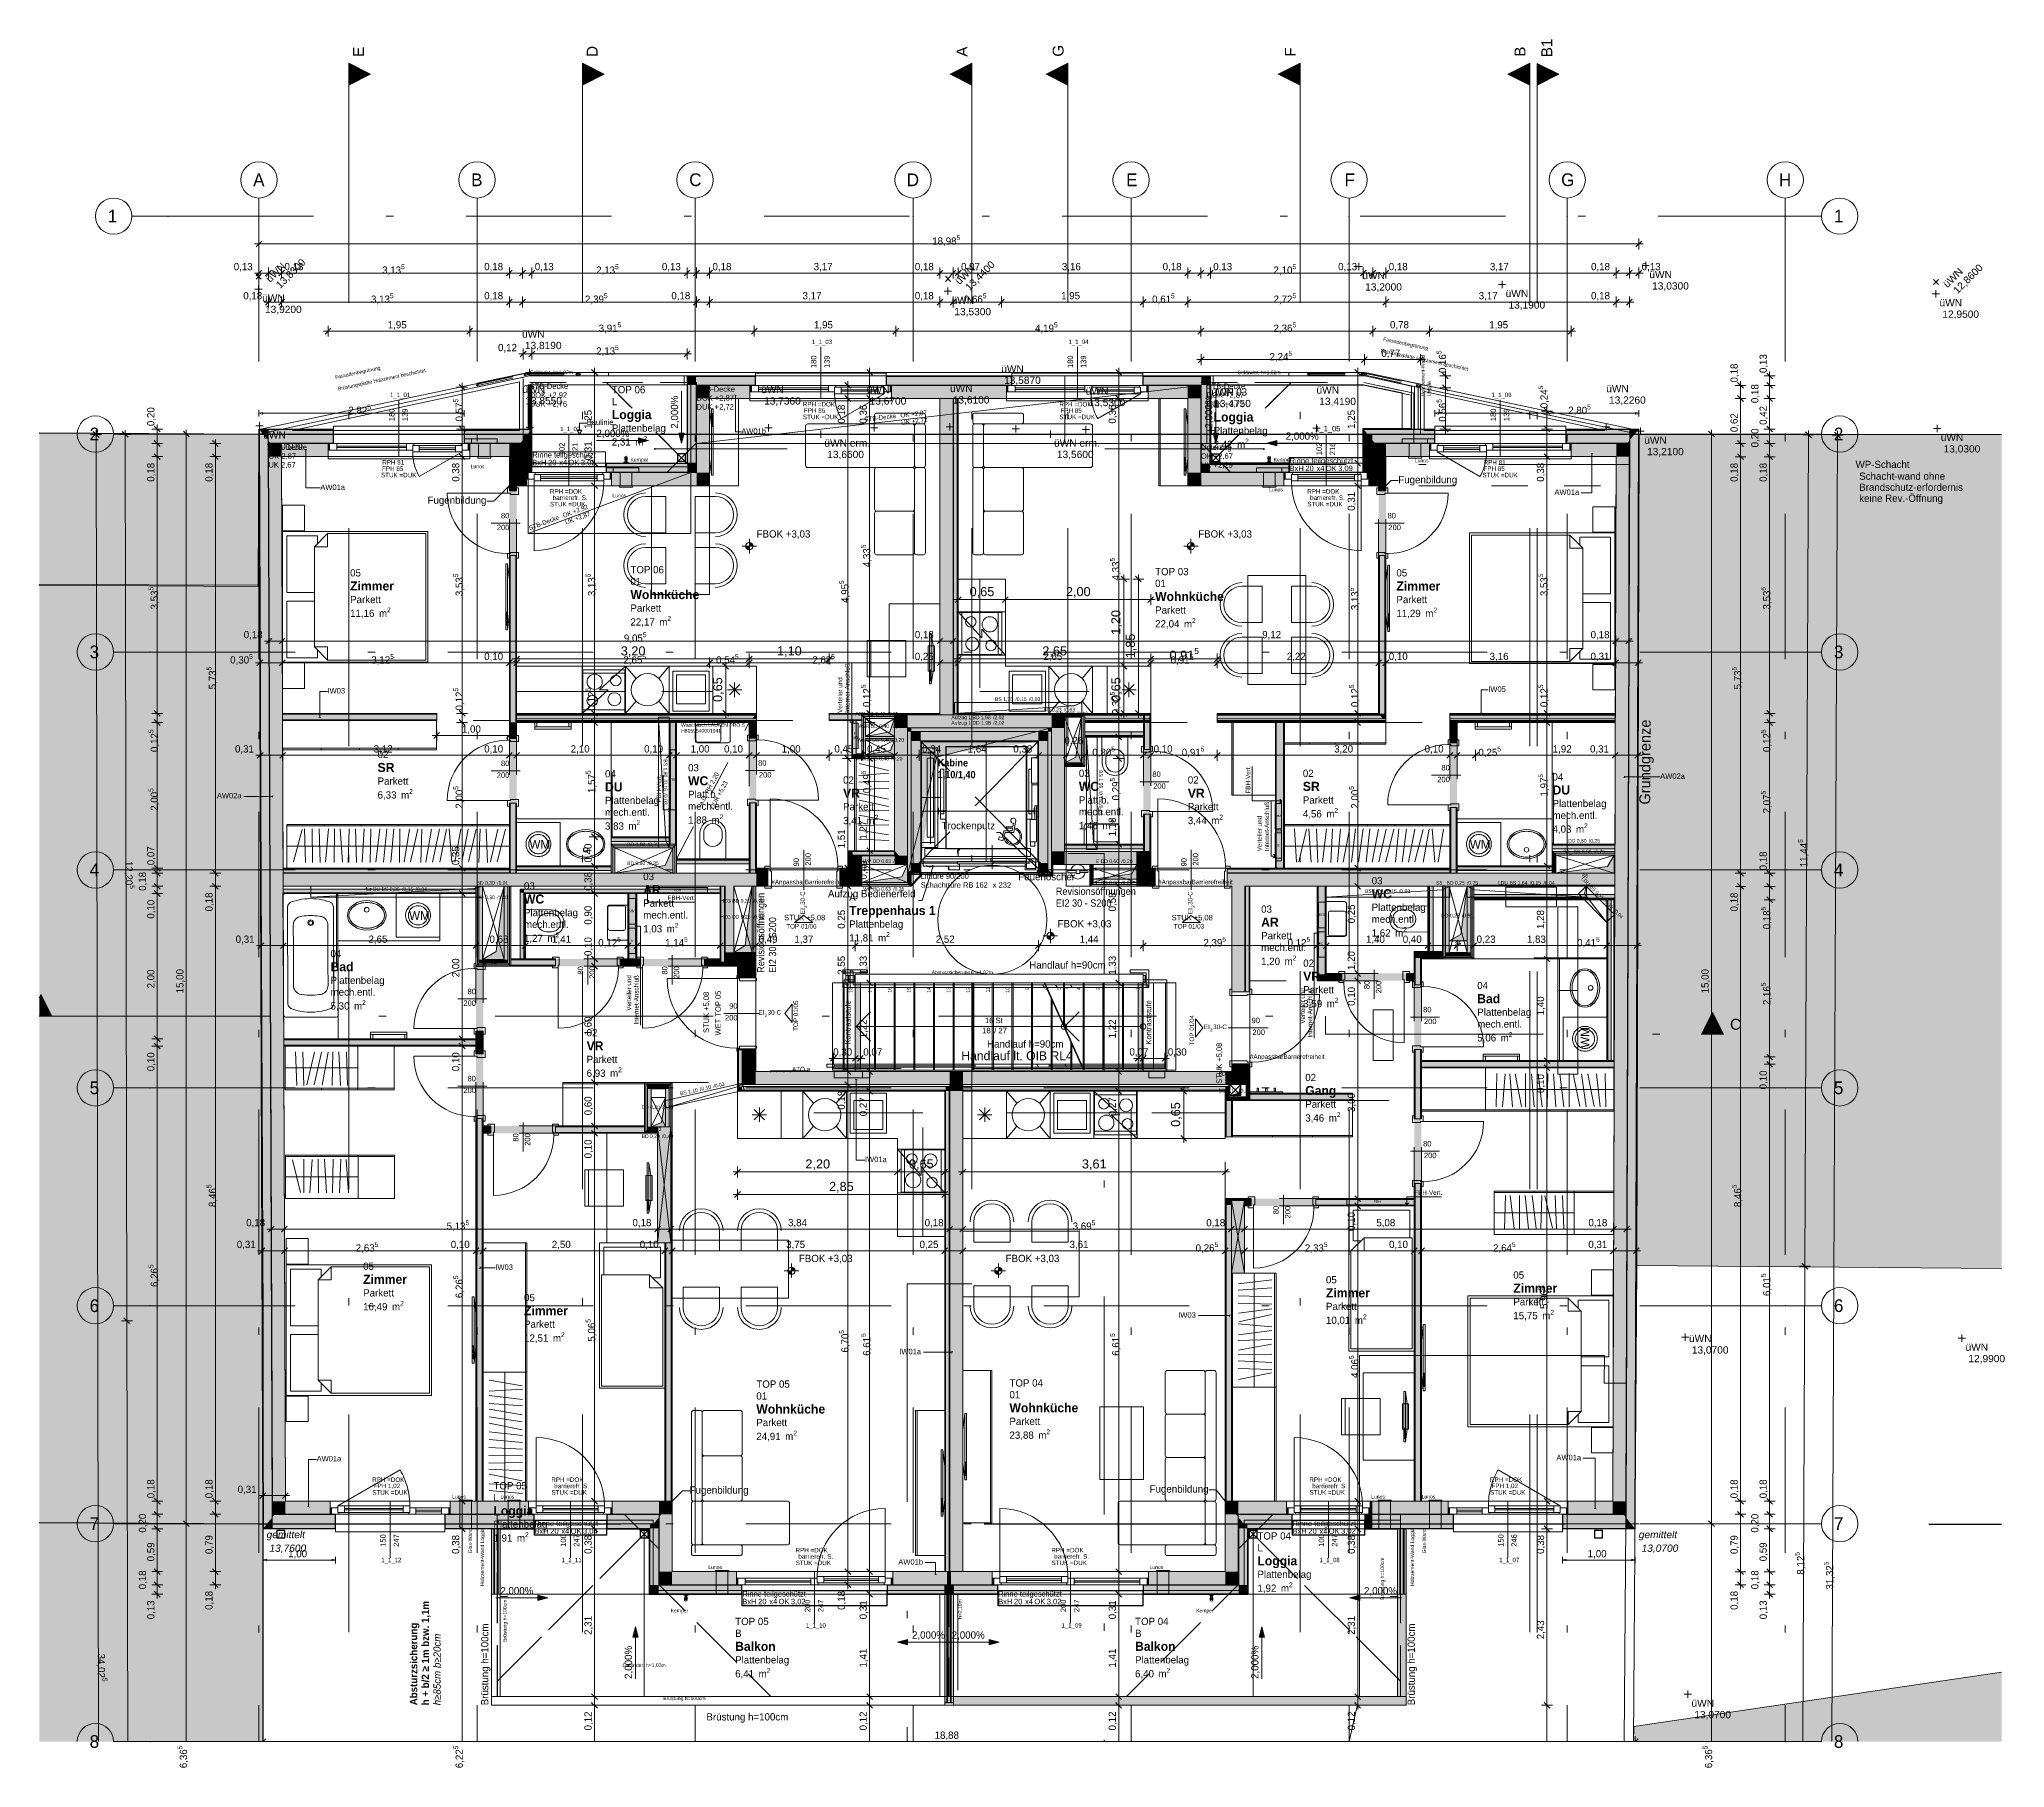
# Model space of a CAD drawing. Header units: metres. Extents: x -3 to 205, y -18 to 45.
# Drawn here: x -3.02 to 24.02, y -18.36 to 5.44 of the extents above; entities that cross this region are included whole.
import ezdxf

# ---------------------------------------------------------------- set-up
doc = ezdxf.new("R2010")
doc.units = ezdxf.units.M
doc.header["$MEASUREMENT"] = 0
for name, pattern in [('Achse', [0.004, 0.002, -0.001, 0, -0.001]), ('Baufluchtlinie', [0.013, 0.008, -0.005]), ('Punkt 1_1', [0.075, 0.025, -0.05]), ('Schnittlinie', [0.006, 0.003, -0.0015, 0, -0.0015]), ('Strichlinie eng', [0.002, 0.0015, -0.0005]), ('Strichlinie mittel', [0.003, 0.002, -0.001]), ('UNSICHTBAR', [0.4, 0, -0.4]), ('Untersicht', [0.001, 0.0005, -0.0005]), ('Wipeout_Contour', [1, 0, -1])]:
    doc.linetypes.add(name, pattern=pattern)
for name, color, linetype in [('1._1.Stock PP STG1_3_000 Achsraster', 7, 'Continuous'), ('1._1.Stock PP STG1_3_110 Wand Aussen', 7, 'Continuous'), ('1._1.Stock PP STG1_3_120 Wand Innen tragend', 7, 'Continuous'), ('1._1.Stock PP STG1_3_130 Wand Innen', 7, 'Continuous'), ('1._1.Stock PP STG1_3_140 Brüstung', 7, 'Continuous'), ('1._1.Stock PP STG1_3_140 Geländer transparent', 7, 'Continuous'), ('1._1.Stock PP STG1_3_150 Stütze', 7, 'Continuous'), ('1._1.Stock PP STG1_3_165 Fassadengestaltung 1 Rankgerüst', 7, 'Continuous'), ('1._1.Stock PP STG1_3_165 Fassadengestaltung Bänder', 7, 'Continuous'), ('1._1.Stock PP STG1_3_170 Schachtwände', 7, 'Continuous'), ('1._1.Stock PP STG1_3_210 Decke', 7, 'Continuous'), ('1._1.Stock PP STG1_3_220 Bodenaufbau', 7, 'Continuous'), ('1._1.Stock PP STG1_3_220 Bodenaufbau - Außen_ Gefälle', 7, 'Continuous'), ('1._1.Stock PP STG1_3_221 Bodenaufbau - Abdichtung', 7, 'Continuous'), ('1._1.Stock PP STG1_3_221 Bodenaufbau - Terrassenbelag', 7, 'Continuous'), ('1._1.Stock PP STG1_3_230 Decke abgehaengt', 7, 'Continuous'), ('1._1.Stock PP STG1_3_240 Unterdämmung', 7, 'Continuous'), ('1._1.Stock PP STG1_3_250 Träger Unterzug', 7, 'Continuous'), ('1._1.Stock PP STG1_3_270 Deckendurchbruchsymbol', 7, 'Continuous'), ('1._1.Stock PP STG1_3_410 Treppe', 7, 'Continuous'), ('1._1.Stock PP STG1_3_420 Rampe', 7, 'Continuous'), ('1._1.Stock PP STG1_3_430 Aufzug', 7, 'Continuous'), ('1._1.Stock PP STG1_3_450 Absturzsicherung', 7, 'Continuous'), ('1._1.Stock PP STG1_3_510 Möblierung', 7, 'Continuous'), ('1._1.Stock PP STG1_3_520 Fixeinbauten', 7, 'Continuous'), ('1._1.Stock PP STG1_3_530 Küche', 7, 'Continuous'), ('1._1.Stock PP STG1_3_540 Sanitäreinrichtung', 7, 'Continuous'), ('1._1.Stock PP STG1_3_570 Beschriftung 3D', 7, 'Continuous'), ('1._1.Stock PP STG1_3_611 Entwässerung', 7, 'Continuous'), ('1._1.Stock PP STG1_3_620 Haustechnik Installation', 7, 'Continuous'), ('1._1.Stock PP STG1_3_630 Elektrische Installation', 7, 'Continuous'), ('1._1.Stock PP STG1_3_715 Fassaden Pflanzen', 7, 'Continuous'), ('1._1.Stock PP STG1_3_725 Nachbarbebauung', 7, 'Continuous'), ('1._1.Stock PP STG1_3_810 Raum', 7, 'Continuous'), ('1._1.Stock PP STG1_3_815 Raumbegrenzung', 7, 'Continuous'), ('1._1.Stock PP STG1_3_844 Umriss 2D', 7, 'Continuous'), ('1._1.Stock PP STG1_3_851 Marker Schnitt', 7, 'Continuous'), ('1._1.Stock PP STG1_3_870 Dokumentation allgemein', 7, 'Continuous'), ('1._1.Stock PP STG1_3_910 Allgemein Bemaßung.x', 7, 'Continuous'), ('1._1.Stock PP STG1_3_910 Allgemein Lageplan Höhen', 7, 'Continuous'), ('1._1.Stock PP STG1_3_915 Allgemein Beschriftung.x', 7, 'Continuous'), ('1._1.Stock PP STG1_3_945 Einreichplan Beschriftung', 7, 'Continuous'), ('1._1.Stock PP STG1_3_950 Polierplan Bemaßung', 7, 'Continuous'), ('1._1.Stock PP STG1_3_950-1 Polierplan Bemaßung Küche', 7, 'Continuous'), ('1._1.Stock PP STG1_3_955 Polierplan Beschriftung', 7, 'Continuous'), ('1._1.Stock PP STG1_3_955-1 Polierplan Beschriftung - STB Decke', 7, 'Continuous'), ('1._1.Stock PP STG1_3_957 Detail Bemaßung', 7, 'Continuous'), ('1._1.Stock PP STG1_3_958 Detail Beschriftung', 7, 'Continuous'), ('1._1.Stock PP STG1_3_970 Brandschutz', 7, 'Continuous'), ('1._1.Stock PP STG1_3_Neubau_140 Geländer transparent', 7, 'Continuous'), ('1._1.Stock PP STG1_3_Neubau_840 Baulinien', 7, 'Continuous'), ('1._1.Stock PP STG1_3_Neubau_844 Umriss 2D', 7, 'Continuous')]:
    doc.layers.add(name, color=color, linetype=linetype)
doc.styles.add('ERSTELLTER_STIL_1', font='arial.ttf')
doc.styles.add('ERSTELLTER_STIL_2', font='')
doc.styles.add('ERSTELLTER_STIL_3', font='arialbi.ttf')
doc.styles.add('ERSTELLTER_STIL_4', font='', dxfattribs={"width": 0.936868})
doc.styles.add('ERSTELLTER_STIL_5', font='', dxfattribs={"width": 0.936868})
doc.styles.add('ERSTELLTER_STIL_6', font='')
doc.styles.add('ERSTELLTER_STIL_8', font='')
doc.styles.get('ERSTELLTER_STIL_2').set_extended_font_data('Eurostile')
doc.styles.get('ERSTELLTER_STIL_4').set_extended_font_data('Eurostile', bold=True)
doc.styles.get('ERSTELLTER_STIL_5').set_extended_font_data('Eurostile')
doc.styles.get('ERSTELLTER_STIL_6').set_extended_font_data('Eurostile', bold=True)
doc.styles.get('ERSTELLTER_STIL_8').set_extended_font_data('Muli')
doc.linetypes.add('Grenze Bundesland', pattern='A,0,[2,415_260415_PP_VA_1_4 1 St1.Shx,S=1.5873e-05,R=0,X=0,Y=0],-0.003,0', length=0.003)
doc.linetypes.add('Grenze Grundstück', pattern='A,0,[1,415_260415_PP_VA_1_4 1 St1.Shx,S=0.00031746,R=0,X=0,Y=0],-0.04,0', length=0.04)

msp = doc.modelspace()

# ---------------------------------------------------------------- texts
at = {"layer": '1._1.Stock PP STG1_3_000 Achsraster', "color": 5, "linetype": 'Continuous', "lineweight": 0, "char_height": 0.175, "attachment_point": 1, "style": 'ERSTELLTER_STIL_2'}
for s, insert in [('\\A1;{\\pql;\\pt0;\\fEurostile|b0|i0|c0|p0;\\W1.000000;A}', (-0.08, 3.588)), ('\\A1;{\\pql;\\pt0;\\fEurostile|b0|i0|c0|p0;\\W1.000000;B}', (2.919, 3.588)), ('\\A1;{\\pql;\\pt0;\\fEurostile|b0|i0|c0|p0;\\W1.000000;C}', (5.92, 3.589)), ('\\A1;{\\pql;\\pt0;\\fEurostile|b0|i0|c0|p0;\\W1.000000;D}', (8.913, 3.588)), ('\\A1;{\\pql;\\pt0;\\fEurostile|b0|i0|c0|p0;\\W1.000000;E}', (11.931, 3.588)), ('\\A1;{\\pql;\\pt0;\\fEurostile|b0|i0|c0|p0;\\W1.000000;F}', (14.936, 3.588)), ('\\A1;{\\pql;\\pt0;\\fEurostile|b0|i0|c0|p0;\\W1.000000;G}', (17.917, 3.589)), ('\\A1;{\\pql;\\pt0;\\fEurostile|b0|i0|c0|p0;\\W1.000000;H}', (20.913, 3.588)), ('\\A1;{\\pql;\\pt0;\\fEurostile|b0|i0|c0|p0;\\W1.000000;1}', (-2.08, 3.088)), ('\\A1;{\\pql;\\pt0;\\fEurostile|b0|i0|c0|p0;\\W1.000000;1}', (21.67, 3.088)), ('\\A1;{\\pql;\\pt0;\\fEurostile|b0|i0|c0|p0;\\W1.000000;2}', (-2.33, 0.089)), ('\\A1;{\\pql;\\pt0;\\fEurostile|b0|i0|c0|p0;\\W1.000000;2}', (21.67, 0.089)), ('\\A1;{\\pql;\\pt0;\\fEurostile|b0|i0|c0|p0;\\W1.000000;3}', (-2.33, -2.911)), ('\\A1;{\\pql;\\pt0;\\fEurostile|b0|i0|c0|p0;\\W1.000000;3}', (21.67, -2.911)), ('\\A1;{\\pql;\\pt0;\\fEurostile|b0|i0|c0|p0;\\W1.000000;4}', (-2.33, -5.912)), ('\\A1;{\\pql;\\pt0;\\fEurostile|b0|i0|c0|p0;\\W1.000000;4}', (21.67, -5.912)), ('\\A1;{\\pql;\\pt0;\\fEurostile|b0|i0|c0|p0;\\W1.000000;5}', (-2.33, -8.912)), ('\\A1;{\\pql;\\pt0;\\fEurostile|b0|i0|c0|p0;\\W1.000000;5}', (21.67, -8.912)), ('\\A1;{\\pql;\\pt0;\\fEurostile|b0|i0|c0|p0;\\W1.000000;6}', (-2.33, -11.911)), ('\\A1;{\\pql;\\pt0;\\fEurostile|b0|i0|c0|p0;\\W1.000000;6}', (21.67, -11.911)), ('\\A1;{\\pql;\\pt0;\\fEurostile|b0|i0|c0|p0;\\W1.000000;7}', (-2.33, -14.912)), ('\\A1;{\\pql;\\pt0;\\fEurostile|b0|i0|c0|p0;\\W1.000000;7}', (21.67, -14.912)), ('\\A1;{\\pql;\\pt0;\\fEurostile|b0|i0|c0|p0;\\W1.000000;8}', (-2.33, -17.911)), ('\\A1;{\\pql;\\pt0;\\fEurostile|b0|i0|c0|p0;\\W1.000000;8}', (21.67, -17.911))]:
    msp.add_mtext(s, dxfattribs=dict(at, insert=insert))
at = {"layer": '1._1.Stock PP STG1_3_110 Wand Aussen', "color": 7, "linetype": 'Continuous', "lineweight": 13, "attachment_point": 9, "style": 'ERSTELLTER_STIL_2'}
for s, insert, char_height in [('\\A1;{\\pqr;\\pt0;\\fEurostile|b0|i0|c0|p0;\\W1.000000;1_1_03}', (7.885, 1.223), 0.06), ('\\A1;{\\pqr;\\pt0;\\fEurostile|b0|i0|c0|p0;\\W1.000000;1_1_04}', (11.415, 1.223), 0.06), ('\\A1;{\\pqr;\\pt0;\\fEurostile|b0|i0|c0|p0;\\W1.000000;1_1_01}', (2.08, 0.493), 0.06), ('\\A1;{\\pqr;\\pt0;\\fEurostile|b0|i0|c0|p0;\\W1.000000;1_1_06}', (17.235, 0.493), 0.06), ('\\A1;{\\pqr;\\pt0;\\fEurostile|b0|i0|c0|p0;\\W1.000000;RPH =DOK}', (7.926, 0.379), 0.0625), ('\\A1;{\\pqr;\\pt0;\\fEurostile|b0|i0|c0|p0;\\W1.000000;FPH 85}', (7.791, 0.292), 0.0625), ('\\A1;{\\pqr;\\pt0;\\fEurostile|b0|i0|c0|p0;\\W1.000000;RPH =DOK}', (11.456, 0.379), 0.0625), ('\\A1;{\\pqr;\\pt0;\\fEurostile|b0|i0|c0|p0;\\W1.000000;FPH 85}', (11.321, 0.292), 0.0625), ('\\A1;{\\pqr;\\pt0;\\fEurostile|b0|i0|c0|p0;\\W1.000000;1_1_02}', (4.42, 0.023), 0.06), ('\\A1;{\\pqr;\\pt0;\\fEurostile|b0|i0|c0|p0;\\W1.000000;STUK =DUK}', (7.971, 0.204), 0.0625), ('\\A1;{\\pqr;\\pt0;\\fEurostile|b0|i0|c0|p0;\\W1.000000;STUK =DUK}', (11.501, 0.204), 0.0625), ('\\A1;{\\pqr;\\pt0;\\fEurostile|b0|i0|c0|p0;\\W1.000000;1_1_05}', (14.879, 0.016), 0.075), ('\\A1;{\\pqr;\\pt0;\\fEurostile|b0|i0|c0|p0;\\W1.000000;STUK =DUK}', (2.166, -0.596), 0.0625), ('\\A1;{\\pqr;\\pt0;\\fEurostile|b0|i0|c0|p0;\\W1.000000;FPH 85}', (1.986, -0.508), 0.0625), ('\\A1;{\\pqr;\\pt0;\\fEurostile|b0|i0|c0|p0;\\W1.000000;RPH 81}', (1.998, -0.421), 0.0625), ('\\A1;{\\pqr;\\pt0;\\fEurostile|b0|i0|c0|p0;\\W1.000000;STUK =DUK}', (17.321, -0.596), 0.0625), ('\\A1;{\\pqr;\\pt0;\\fEurostile|b0|i0|c0|p0;\\W1.000000;FPH 85}', (17.141, -0.508), 0.0625), ('\\A1;{\\pqr;\\pt0;\\fEurostile|b0|i0|c0|p0;\\W1.000000;RPH 81}', (17.153, -0.421), 0.0625), ('\\A1;{\\pqr;\\pt0;\\fEurostile|b0|i0|c0|p0;\\W1.000000;RPH =DOK}', (4.446, -0.821), 0.0625), ('\\A1;{\\pqr;\\pt0;\\fEurostile|b0|i0|c0|p0;\\W1.000000;RPH =DOK}', (14.866, -0.821), 0.0625), ('\\A1;{\\pqr;\\pt0;\\fEurostile|b0|i0|c0|p0;\\W1.000000;STUK =DUK}', (4.491, -0.996), 0.0625), ('\\A1;{\\pqr;\\pt0;\\fEurostile|b0|i0|c0|p0;\\W1.000000;barrierefr. S. }', (4.521, -0.908), 0.0625), ('\\A1;{\\pqr;\\pt0;\\fEurostile|b0|i0|c0|p0;\\W1.000000;STUK =DUK}', (14.911, -0.996), 0.0625), ('\\A1;{\\pqr;\\pt0;\\fEurostile|b0|i0|c0|p0;\\W1.000000;barrierefr. S. }', (14.941, -0.908), 0.0625), ('\\A1;{\\pqr;\\pt0;\\fEurostile|b0|i0|c0|p0;\\W1.000000;RPH =DOK}', (2.001, -14.426), 0.0625), ('\\A1;{\\pqr;\\pt0;\\fEurostile|b0|i0|c0|p0;\\W1.000000;STUK =DUK}', (2.046, -14.601), 0.0625), ('\\A1;{\\pqr;\\pt0;\\fEurostile|b0|i0|c0|p0;\\W1.000000;FPH 1,02}', (1.943, -14.522), 0.0625), ('\\A1;{\\pqr;\\pt0;\\fEurostile|b0|i0|c0|p0;\\W1.000000;RPH =DOK}', (4.466, -14.426), 0.0625), ('\\A1;{\\pqr;\\pt0;\\fEurostile|b0|i0|c0|p0;\\W1.000000;STUK =DUK}', (4.511, -14.601), 0.0625), ('\\A1;{\\pqr;\\pt0;\\fEurostile|b0|i0|c0|p0;\\W1.000000;barrierefr. S. }', (4.541, -14.513), 0.0625), ('\\A1;{\\pqr;\\pt0;\\fEurostile|b0|i0|c0|p0;\\W1.000000;RPH =DOK}', (14.896, -14.426), 0.0625), ('\\A1;{\\pqr;\\pt0;\\fEurostile|b0|i0|c0|p0;\\W1.000000;STUK =DUK}', (14.941, -14.601), 0.0625), ('\\A1;{\\pqr;\\pt0;\\fEurostile|b0|i0|c0|p0;\\W1.000000;barrierefr. S. }', (14.971, -14.513), 0.0625), ('\\A1;{\\pqr;\\pt0;\\fEurostile|b0|i0|c0|p0;\\W1.000000;RPH =DOK}', (17.381, -14.426), 0.0625), ('\\A1;{\\pqr;\\pt0;\\fEurostile|b0|i0|c0|p0;\\W1.000000;STUK =DUK}', (17.426, -14.601), 0.0625), ('\\A1;{\\pqr;\\pt0;\\fEurostile|b0|i0|c0|p0;\\W1.000000;FPH 1,02}', (17.323, -14.522), 0.0625), ('\\A1;{\\pqr;\\pt0;\\fEurostile|b0|i0|c0|p0;\\W1.000000;RPH =DOK}', (7.826, -15.396), 0.0625), ('\\A1;{\\pqr;\\pt0;\\fEurostile|b0|i0|c0|p0;\\W1.000000;RPH =DOK}', (11.346, -15.396), 0.0625), ('\\A1;{\\pqr;\\pt0;\\fEurostile|b0|i0|c0|p0;\\W1.000000;1_1_12}', (1.96, -15.547), 0.06), ('\\A1;{\\pqr;\\pt0;\\fEurostile|b0|i0|c0|p0;\\W1.000000;1_1_11}', (4.44, -15.547), 0.06), ('\\A1;{\\pqr;\\pt0;\\fEurostile|b0|i0|c0|p0;\\W1.000000;STUK =DUK}', (7.871, -15.571), 0.0625), ('\\A1;{\\pqr;\\pt0;\\fEurostile|b0|i0|c0|p0;\\W1.000000;barrierefr. S. }', (7.901, -15.483), 0.0625), ('\\A1;{\\pqr;\\pt0;\\fEurostile|b0|i0|c0|p0;\\W1.000000;STUK =DUK}', (11.391, -15.571), 0.0625), ('\\A1;{\\pqr;\\pt0;\\fEurostile|b0|i0|c0|p0;\\W1.000000;barrierefr. S. }', (11.421, -15.483), 0.0625), ('\\A1;{\\pqr;\\pt0;\\fEurostile|b0|i0|c0|p0;\\W1.000000;1_1_08}', (14.87, -15.547), 0.06), ('\\A1;{\\pqr;\\pt0;\\fEurostile|b0|i0|c0|p0;\\W1.000000;1_1_07}', (17.34, -15.547), 0.06), ('\\A1;{\\pqr;\\pt0;\\fEurostile|b0|i0|c0|p0;\\W1.000000;1_1_10}', (7.8, -16.447), 0.06), ('\\A1;{\\pqr;\\pt0;\\fEurostile|b0|i0|c0|p0;\\W1.000000;1_1_09}', (11.32, -16.447), 0.06)]:
    msp.add_mtext(s, dxfattribs=dict(at, insert=insert, char_height=char_height))
at = {"layer": '1._1.Stock PP STG1_3_110 Wand Aussen', "color": 7, "linetype": 'Continuous', "lineweight": 13, "char_height": 0.075, "attachment_point": 9, "rotation": 90, "style": 'ERSTELLTER_STIL_2'}
for s, insert in [('\\A1;{\\pqr;\\pt0;\\fEurostile|b0|i0|c0|p0;\\W1.000000;180}', (7.671, 1.082)), ('\\A1;{\\pqr;\\pt0;\\fEurostile|b0|i0|c0|p0;\\W1.000000;139}', (7.853, 1.082)), ('\\A1;{\\pqr;\\pt0;\\fEurostile|b0|i0|c0|p0;\\W1.000000;180}', (11.201, 1.082)), ('\\A1;{\\pqr;\\pt0;\\fEurostile|b0|i0|c0|p0;\\W1.000000;139}', (11.383, 1.082)), ('\\A1;{\\pqr;\\pt0;\\fEurostile|b0|i0|c0|p0;\\W1.000000;180}', (1.866, 0.352)), ('\\A1;{\\pqr;\\pt0;\\fEurostile|b0|i0|c0|p0;\\W1.000000;139}', (2.048, 0.352)), ('\\A1;{\\pqr;\\pt0;\\fEurostile|b0|i0|c0|p0;\\W1.000000;180}', (17.021, 0.352)), ('\\A1;{\\pqr;\\pt0;\\fEurostile|b0|i0|c0|p0;\\W1.000000;139}', (17.203, 0.352)), ('\\A1;{\\pqr;\\pt0;\\fEurostile|b0|i0|c0|p0;\\W1.000000;102}', (4.206, -0.118)), ('\\A1;{\\pqr;\\pt0;\\fEurostile|b0|i0|c0|p0;\\W1.000000;221}', (4.387, -0.118)), ('\\A1;{\\pqr;\\pt0;\\fEurostile|b0|i0|c0|p0;\\W1.000000;102}', (14.626, -0.118)), ('\\A1;{\\pqr;\\pt0;\\fEurostile|b0|i0|c0|p0;\\W1.000000;216}', (14.808, -0.118)), ('\\A1;{\\pqr;\\pt0;\\fEurostile|b0|i0|c0|p0;\\W1.000000;150}', (1.746, -15.145)), ('\\A1;{\\pqr;\\pt0;\\fEurostile|b0|i0|c0|p0;\\W1.000000;247}', (1.927, -15.145)), ('\\A1;{\\pqr;\\pt0;\\fEurostile|b0|i0|c0|p0;\\W1.000000;100}', (4.226, -15.145)), ('\\A1;{\\pqr;\\pt0;\\fEurostile|b0|i0|c0|p0;\\W1.000000;247}', (4.407, -15.145)), ('\\A1;{\\pqr;\\pt0;\\fEurostile|b0|i0|c0|p0;\\W1.000000;100}', (14.656, -15.145)), ('\\A1;{\\pqr;\\pt0;\\fEurostile|b0|i0|c0|p0;\\W1.000000;247}', (14.837, -15.145)), ('\\A1;{\\pqr;\\pt0;\\fEurostile|b0|i0|c0|p0;\\W1.000000;150}', (17.126, -15.145)), ('\\A1;{\\pqr;\\pt0;\\fEurostile|b0|i0|c0|p0;\\W1.000000;246}', (17.308, -15.145)), ('\\A1;{\\pqr;\\pt0;\\fEurostile|b0|i0|c0|p0;\\W1.000000;200}', (7.586, -16.045)), ('\\A1;{\\pqr;\\pt0;\\fEurostile|b0|i0|c0|p0;\\W1.000000;247}', (7.767, -16.045)), ('\\A1;{\\pqr;\\pt0;\\fEurostile|b0|i0|c0|p0;\\W1.000000;200}', (11.106, -16.045)), ('\\A1;{\\pqr;\\pt0;\\fEurostile|b0|i0|c0|p0;\\W1.000000;247}', (11.287, -16.045))]:
    msp.add_mtext(s, dxfattribs=dict(at, insert=insert))
at = {"layer": '1._1.Stock PP STG1_3_120 Wand Innen tragend', "color": 7, "linetype": 'Continuous', "lineweight": 13, "attachment_point": 9, "rotation": 90, "style": 'ERSTELLTER_STIL_2'}
for s, insert, char_height in [('\\A1;{\\pqr;\\pt0;\\fEurostile|b0|i0|c0|p0;\\W1.000000;90}', (7.431, -5.837), 0.075), ('\\A1;{\\pqr;\\pt0;\\fEurostile|b0|i0|c0|p0;\\W1.000000;200}', (7.593, -5.768), 0.075), ('\\A1;{\\pqr;\\pt0;\\fEurostile|b0|i0|c0|p0;\\W1.000000;90}', (12.764, -5.837), 0.075), ('\\A1;{\\pqr;\\pt0;\\fEurostile|b0|i0|c0|p0;\\W1.000000;200}', (12.925, -5.768), 0.075), ('\\A1;{\\pqr;\\pt0;\\fEurostile|b0|i0|c0|p0;\\W1.000000;30-C}', (7.512, -6.294), 0.0625), ('\\A1;{\\pqr;\\pt0;\\fEurostile|b0|i0|c0|p0;\\W1.000000;30-C}', (12.845, -6.294), 0.0625), ('\\A1;{\\pqr;\\pt0;\\fEurostile|b0|i0|c0|p0;\\W1.000000;EI}', (7.511, -6.527), 0.0625), ('\\A1;{\\pqr;\\pt0;\\fEurostile|b0|i0|c0|p0;\\W1.000000;2}', (7.541, -6.489), 0.04167), ('\\A1;{\\pqr;\\pt0;\\fEurostile|b0|i0|c0|p0;\\W1.000000;EI}', (12.844, -6.527), 0.0625), ('\\A1;{\\pqr;\\pt0;\\fEurostile|b0|i0|c0|p0;\\W1.000000;2}', (12.874, -6.489), 0.04167), ('\\A1;{\\pqr;\\pt0;\\fEurostile|b0|i0|c0|p0;\\W1.000000;STUK +5,08}', (6.205, -7.678), 0.075), ('\\A1;{\\pqr;\\pt0;\\fEurostile|b0|i0|c0|p0;\\W1.000000;WET TOP 05}', (6.355, -7.662), 0.075), ('\\A1;{\\pqr;\\pt0;\\fEurostile|b0|i0|c0|p0;\\W1.000000;STUK +5,08}', (13.263, -8.378), 0.075)]:
    msp.add_mtext(s, dxfattribs=dict(at, insert=insert, char_height=char_height))
at = {"layer": '1._1.Stock PP STG1_3_120 Wand Innen tragend', "color": 7, "linetype": 'Continuous', "lineweight": 13, "attachment_point": 9, "style": 'ERSTELLTER_STIL_2'}
for s, insert, char_height in [('\\A1;{\\pqr;\\pt0;\\fEurostile|b0|i0|c0|p0;\\W1.000000;STUK +5,08}', (7.792, -6.707), 0.075), ('\\A1;{\\pqr;\\pt0;\\fEurostile|b0|i0|c0|p0;\\W1.000000;STUK +5,08}', (13.124, -6.708), 0.075), ('\\A1;{\\pqr;\\pt0;\\fEurostile|b0|i0|c0|p0;\\W1.000000;90}', (6.585, -7.911), 0.075), ('\\A1;{\\pqr;\\pt0;\\fEurostile|b0|i0|c0|p0;\\W1.000000;200}', (6.585, -8.073), 0.075), ('\\A1;{\\pqr;\\pt0;\\fEurostile|b0|i0|c0|p0;\\W1.000000;EI}', (6.953, -7.991), 0.0625), ('\\A1;{\\pqr;\\pt0;\\fEurostile|b0|i0|c0|p0;\\W1.000000;2}', (6.991, -8.021), 0.04167), ('\\A1;{\\pqr;\\pt0;\\fEurostile|b0|i0|c0|p0;\\W1.000000;30-C}', (7.186, -7.992), 0.0625), ('\\A1;{\\pqr;\\pt0;\\fEurostile|b0|i0|c0|p0;\\W1.000000;90}', (13.773, -8.111), 0.075), ('\\A1;{\\pqr;\\pt0;\\fEurostile|b0|i0|c0|p0;\\W1.000000;EI}', (13.083, -8.191), 0.0625), ('\\A1;{\\pqr;\\pt0;\\fEurostile|b0|i0|c0|p0;\\W1.000000;2}', (13.121, -8.221), 0.04167), ('\\A1;{\\pqr;\\pt0;\\fEurostile|b0|i0|c0|p0;\\W1.000000;30-C}', (13.316, -8.192), 0.0625), ('\\A1;{\\pqr;\\pt0;\\fEurostile|b0|i0|c0|p0;\\W1.000000;200}', (13.842, -8.273), 0.075)]:
    msp.add_mtext(s, dxfattribs=dict(at, insert=insert, char_height=char_height))
at = {"layer": '1._1.Stock PP STG1_3_130 Wand Innen', "color": 7, "linetype": 'Continuous', "lineweight": 13, "char_height": 0.075, "attachment_point": 9, "style": 'ERSTELLTER_STIL_2'}
for s, insert in [('\\A1;{\\pqr;\\pt0;\\fEurostile|b0|i0|c0|p0;\\W1.000000;200}', (3.445, -1.323)), ('\\A1;{\\pqr;\\pt0;\\fEurostile|b0|i0|c0|p0;\\W1.000000;80}', (3.445, -1.161)), ('\\A1;{\\pqr;\\pt0;\\fEurostile|b0|i0|c0|p0;\\W1.000000;80}', (15.643, -1.161)), ('\\A1;{\\pqr;\\pt0;\\fEurostile|b0|i0|c0|p0;\\W1.000000;200}', (15.712, -1.323)), ('\\A1;{\\pqr;\\pt0;\\fEurostile|b0|i0|c0|p0;\\W1.000000;80}', (3.445, -4.571)), ('\\A1;{\\pqr;\\pt0;\\fEurostile|b0|i0|c0|p0;\\W1.000000;80}', (6.983, -4.566)), ('\\A1;{\\pqr;\\pt0;\\fEurostile|b0|i0|c0|p0;\\W1.000000;80}', (16.385, -4.631)), ('\\A1;{\\pqr;\\pt0;\\fEurostile|b0|i0|c0|p0;\\W1.000000;200}', (3.445, -4.733)), ('\\A1;{\\pqr;\\pt0;\\fEurostile|b0|i0|c0|p0;\\W1.000000;200}', (7.052, -4.728)), ('\\A1;{\\pqr;\\pt0;\\fEurostile|b0|i0|c0|p0;\\W1.000000;80}', (12.408, -4.721)), ('\\A1;{\\pqr;\\pt0;\\fEurostile|b0|i0|c0|p0;\\W1.000000;200}', (12.477, -4.883)), ('\\A1;{\\pqr;\\pt0;\\fEurostile|b0|i0|c0|p0;\\W1.000000;200}', (16.385, -4.793)), ('\\A1;{\\pqr;\\pt0;\\fEurostile|b0|i0|c0|p0;\\W1.000000;200}', (2.985, -7.873)), ('\\A1;{\\pqr;\\pt0;\\fEurostile|b0|i0|c0|p0;\\W1.000000;80}', (2.985, -7.711)), ('\\A1;{\\pqr;\\pt0;\\fEurostile|b0|i0|c0|p0;\\W1.000000;80}', (16.133, -7.961)), ('\\A1;{\\pqr;\\pt0;\\fEurostile|b0|i0|c0|p0;\\W1.000000;200}', (16.202, -8.123)), ('\\A1;{\\pqr;\\pt0;\\fEurostile|b0|i0|c0|p0;\\W1.000000;80}', (2.985, -8.911)), ('\\A1;{\\pqr;\\pt0;\\fEurostile|b0|i0|c0|p0;\\W1.000000;200}', (2.985, -9.073)), ('\\A1;{\\pqr;\\pt0;\\fEurostile|b0|i0|c0|p0;\\W1.000000;80}', (16.133, -9.807)), ('\\A1;{\\pqr;\\pt0;\\fEurostile|b0|i0|c0|p0;\\W1.000000;200}', (16.202, -9.969))]:
    msp.add_mtext(s, dxfattribs=dict(at, insert=insert))
at = {"layer": '1._1.Stock PP STG1_3_130 Wand Innen', "color": 7, "linetype": 'Continuous', "lineweight": 13, "char_height": 0.075, "attachment_point": 9, "rotation": 90, "style": 'ERSTELLTER_STIL_2'}
for s, insert in [('\\A1;{\\pqr;\\pt0;\\fEurostile|b0|i0|c0|p0;\\W1.000000;80}', (4.461, -7.325)), ('\\A1;{\\pqr;\\pt0;\\fEurostile|b0|i0|c0|p0;\\W1.000000;200}', (4.623, -7.325)), ('\\A1;{\\pqr;\\pt0;\\fEurostile|b0|i0|c0|p0;\\W1.000000;80}', (5.621, -7.325)), ('\\A1;{\\pqr;\\pt0;\\fEurostile|b0|i0|c0|p0;\\W1.000000;200}', (5.783, -7.325)), ('\\A1;{\\pqr;\\pt0;\\fEurostile|b0|i0|c0|p0;\\W1.000000;80}', (15.281, -7.525)), ('\\A1;{\\pqr;\\pt0;\\fEurostile|b0|i0|c0|p0;\\W1.000000;200}', (15.443, -7.525)), ('\\A1;{\\pqr;\\pt0;\\fEurostile|b0|i0|c0|p0;\\W1.000000;80}', (3.571, -9.625)), ('\\A1;{\\pqr;\\pt0;\\fEurostile|b0|i0|c0|p0;\\W1.000000;200}', (3.733, -9.625)), ('\\A1;{\\pqr;\\pt0;\\fEurostile|b0|i0|c0|p0;\\W1.000000;80}', (14.031, -10.625)), ('\\A1;{\\pqr;\\pt0;\\fEurostile|b0|i0|c0|p0;\\W1.000000;200}', (14.193, -10.625))]:
    msp.add_mtext(s, dxfattribs=dict(at, insert=insert))
at = {"layer": '1._1.Stock PP STG1_3_270 Deckendurchbruchsymbol', "color": 1, "linetype": 'Continuous', "lineweight": 0, "char_height": 0.05, "attachment_point": 8, "style": 'ERSTELLTER_STIL_1'}
for s, insert, rotation in [('\\A1;{\\pqc;\\pt0;\\fArial|b0|i0|c0|p0;\\W1.000000;BS 1,75\\fArial|b0|i0|c0|p0;\\W1.000000;\\A1{\\H.66x;\\S^  ;}\\fArial|b0|i0|c0|p0;\\W1.000000; /0,15\\fArial|b0|i0|c0|p0;\\W1.000000;\\A1{\\H.66x;\\S^  ;}\\fArial|b0|i0|c0|p0;\\W1.000000; /0,03\\fArial|b0|i0|c0|p0;\\W1.000000;\\A1{\\H.66x;\\S^  ;}}', (10.445, -3.688), 359.9959), ('\\A1;{\\pqc;\\pt0;\\fArial|b0|i0|c0|p0;\\W1.000000;BS 1,80\\fArial|b0|i0|c0|p0;\\W1.000000;\\A1{\\H.66x;\\S^  ;}\\fArial|b0|i0|c0|p0;\\W1.000000; /0,15\\fArial|b0|i0|c0|p0;\\W1.000000;\\A1{\\H.66x;\\S^  ;}\\fArial|b0|i0|c0|p0;\\W1.000000; /0,03\\fArial|b0|i0|c0|p0;\\W1.000000;\\A1{\\H.66x;\\S^  ;}}', (5.554, -4.795), 269.9959), ('\\A1;{\\pqc;\\pt0;\\fArial|b0|i0|c0|p0;\\W1.000000;BS 1,55\\fArial|b0|i0|c0|p0;\\W1.000000;\\A1{\\H.66x;\\S^  ;}\\fArial|b0|i0|c0|p0;\\W1.000000; /0,15\\fArial|b0|i0|c0|p0;\\W1.000000;\\A1{\\H.66x;\\S^  ;}\\fArial|b0|i0|c0|p0;\\W1.000000; /0,03\\fArial|b0|i0|c0|p0;\\W1.000000;\\A1{\\H.66x;\\S^  ;}}', (11.542, -4.945), 269.9959), ('\\A1;{\\pqc;\\pt0;\\fArial|b0|i0|c0|p0;\\W1.000000;f.DU BS 0,55\\fArial|b0|i0|c0|p0;\\W1.000000;\\A1{\\H.66x;\\S^  ;}\\fArial|b0|i0|c0|p0;\\W1.000000; /0,15\\fArial|b0|i0|c0|p0;\\W1.000000;\\A1{\\H.66x;\\S^  ;}\\fArial|b0|i0|c0|p0;\\W1.000000; /0,04\\fArial|b0|i0|c0|p0;\\W1.000000;\\A1{\\H.66x;\\S^  ;}}', (18.46, -6.414), 315), ('\\A1;{\\pqc;\\pt0;\\fArial|b0|i0|c0|p0;\\W1.000000;für DU BS 2,36\\fArial|b0|i0|c0|p0;\\W1.000000;\\A1{\\H.66x;\\S^  ;}\\fArial|b0|i0|c0|p0;\\W1.000000; /0,15\\fArial|b0|i0|c0|p0;\\W1.000000;\\A1{\\H.66x;\\S^  ;}\\fArial|b0|i0|c0|p0;\\W1.000000; /0,04\\fArial|b0|i0|c0|p0;\\W1.000000;\\A1{\\H.66x;\\S^  ;}}', (1.895, -6.304), 359.9959), ('\\A1;{\\pqc;\\pt0;\\fArial|b0|i0|c0|p0;\\W1.000000;BS 1,70\\fArial|b0|i0|c0|p0;\\W1.000000;\\A1{\\H.66x;\\S^  ;}\\fArial|b0|i0|c0|p0;\\W1.000000; /0,15\\fArial|b0|i0|c0|p0;\\W1.000000;\\A1{\\H.66x;\\S^  ;}\\fArial|b0|i0|c0|p0;\\W1.000000; /0,03\\fArial|b0|i0|c0|p0;\\W1.000000;\\A1{\\H.66x;\\S^  ;}}', (15.535, -6.332), 359.9959), ('\\A1;{\\pqc;\\pt0;\\fArial|b0|i0|c0|p0;\\W1.000000;BS 1,10\\fArial|b0|i0|c0|p0;\\W1.000000;\\A1{\\H.66x;\\S^  ;}\\fArial|b0|i0|c0|p0;\\W1.000000; /0,10\\fArial|b0|i0|c0|p0;\\W1.000000;\\A1{\\H.66x;\\S^  ;}\\fArial|b0|i0|c0|p0;\\W1.000000; /0,03\\fArial|b0|i0|c0|p0;\\W1.000000;\\A1{\\H.66x;\\S^  ;}}', (6.114, -9.049), 12.6345)]:
    msp.add_mtext(s, dxfattribs=dict(at, insert=insert, rotation=rotation))
at = {"layer": '1._1.Stock PP STG1_3_270 Deckendurchbruchsymbol', "color": 1, "linetype": 'Continuous', "lineweight": 0, "char_height": 0.05}
for s, insert, attachment_point, style in [('\\A1;{\\pqc;\\pt0;\\fEurostile|b0|i0|c0|p0;\\W1.000000;BD 0,23\\fEurostile|b0|i0|c0|p0;\\W1.000000;\\A1{\\H.66x;\\S^  ;}\\fEurostile|b0|i0|c0|p0;\\W1.000000; /0,63\\fEurostile|b0|i0|c0|p0;\\W1.000000;\\A1{\\H.66x;\\S^  ;}\\fEurostile|b0|i0|c0|p0;\\W1.000000;\\fEurostile|b0|i0|c0|p0;\\W1.000000;\\A1{\\H.66x;\\S^  ;}}', (11.024, -3.833), 8, 'ERSTELLTER_STIL_2'), ('\\A1;{\\pqc;\\pt0;\\fEurostile|b0|i0|c0|p0;\\W1.000000;ASR BD 0,40\\fEurostile|b0|i0|c0|p0;\\W1.000000;\\A1{\\H.66x;\\S^  ;}\\fEurostile|b0|i0|c0|p0;\\W1.000000; /0,25\\fEurostile|b0|i0|c0|p0;\\W1.000000;\\A1{\\H.66x;\\S^  ;}\\fEurostile|b0|i0|c0|p0;\\W1.000000;\\fEurostile|b0|i0|c0|p0;\\W1.000000;\\A1{\\H.66x;\\S^  ;}}', (8.514, -3.891), 8, 'ERSTELLTER_STIL_2'), ('\\A1;{\\pqc;\\pt0;\\fEurostile|b0|i0|c0|p0;\\W1.000000;ASR DD 0,40\\fEurostile|b0|i0|c0|p0;\\W1.000000;\\A1{\\H.66x;\\S^  ;}\\fEurostile|b0|i0|c0|p0;\\W1.000000; /0,25\\fEurostile|b0|i0|c0|p0;\\W1.000000;\\A1{\\H.66x;\\S^  ;}\\fEurostile|b0|i0|c0|p0;\\W1.000000;\\fEurostile|b0|i0|c0|p0;\\W1.000000;\\A1{\\H.66x;\\S^  ;}}', (8.566, -4.06), 8, 'ERSTELLTER_STIL_2'), ('\\A1;{\\pqc;\\pt0;\\fEurostile|b0|i0|c0|p0;\\W1.000000;Aufzug 1 DD 1,98\\fEurostile|b0|i0|c0|p0;\\W1.000000;\\A1{\\H.66x;\\S^  ;}\\fEurostile|b0|i0|c0|p0;\\W1.000000; /2,02\\fEurostile|b0|i0|c0|p0;\\W1.000000;\\A1{\\H.66x;\\S^  ;}\\fEurostile|b0|i0|c0|p0;\\W1.000000;\\fEurostile|b0|i0|c0|p0;\\W1.000000;\\A1{\\H.66x;\\S^  ;}}', (9.903, -4.015), 8, 'ERSTELLTER_STIL_2'), ('\\A1;{\\pqc;\\pt0;\\fEurostile|b0|i0|c0|p0;\\W1.000000;Aufzug 1 BD 1,98\\fEurostile|b0|i0|c0|p0;\\W1.000000;\\A1{\\H.66x;\\S^  ;}\\fEurostile|b0|i0|c0|p0;\\W1.000000; /2,02\\fEurostile|b0|i0|c0|p0;\\W1.000000;\\A1{\\H.66x;\\S^  ;}\\fEurostile|b0|i0|c0|p0;\\W1.000000;\\fEurostile|b0|i0|c0|p0;\\W1.000000;\\A1{\\H.66x;\\S^  ;}}', (9.903, -3.94), 8, 'ERSTELLTER_STIL_2'), ('\\A1;{\\pqc;\\pt0;\\fEurostile|b0|i0|c0|p0;\\W1.000000;DD 0,23\\fEurostile|b0|i0|c0|p0;\\W1.000000;\\A1{\\H.66x;\\S^  ;}\\fEurostile|b0|i0|c0|p0;\\W1.000000; /0,63\\fEurostile|b0|i0|c0|p0;\\W1.000000;\\A1{\\H.66x;\\S^  ;}\\fEurostile|b0|i0|c0|p0;\\W1.000000;\\fEurostile|b0|i0|c0|p0;\\W1.000000;\\A1{\\H.66x;\\S^  ;}}', (11.2, -3.888), 8, 'ERSTELLTER_STIL_2'), ('\\A1;{\\pqc;\\pt0;\\fEurostile|b0|i0|c0|p0;\\W1.000000;WaKü DD 0,40\\fEurostile|b0|i0|c0|p0;\\W1.000000;\\A1{\\H.66x;\\S^  ;}\\fEurostile|b0|i0|c0|p0;\\W1.000000; /0,20\\fEurostile|b0|i0|c0|p0;\\W1.000000;\\A1{\\H.66x;\\S^  ;}\\fEurostile|b0|i0|c0|p0;\\W1.000000;\\fEurostile|b0|i0|c0|p0;\\W1.000000;\\A1{\\H.66x;\\S^  ;}}', (8.566, -4.249), 8, 'ERSTELLTER_STIL_2'), ('\\A1;{\\pqc;\\pt0;\\fEurostile|b0|i0|c0|p0;\\W1.000000;WaKü BD 0,40\\fEurostile|b0|i0|c0|p0;\\W1.000000;\\A1{\\H.66x;\\S^  ;}\\fEurostile|b0|i0|c0|p0;\\W1.000000; /0,20\\fEurostile|b0|i0|c0|p0;\\W1.000000;\\A1{\\H.66x;\\S^  ;}\\fEurostile|b0|i0|c0|p0;\\W1.000000;\\fEurostile|b0|i0|c0|p0;\\W1.000000;\\A1{\\H.66x;\\S^  ;}}', (8.545, -4.507), 8, 'ERSTELLTER_STIL_2'), ('\\A1;{\\pqc;\\pt0;\\fEurostile|b0|i0|c0|p0;\\W1.000000;S-M/7}', (11.2, -4.534), 2, 'ERSTELLTER_STIL_2'), ('\\A1;{\\pqc;\\pt0;\\fEurostile|b0|i0|c0|p0;\\W1.000000;DD 0,80\\fEurostile|b0|i0|c0|p0;\\W1.000000;\\A1{\\H.66x;\\S^  ;}\\fEurostile|b0|i0|c0|p0;\\W1.000000; /0,35\\fEurostile|b0|i0|c0|p0;\\W1.000000;\\A1{\\H.66x;\\S^  ;}\\fEurostile|b0|i0|c0|p0;\\W1.000000;\\fEurostile|b0|i0|c0|p0;\\W1.000000;\\A1{\\H.66x;\\S^  ;}}', (5.295, -5.688), 8, 'ERSTELLTER_STIL_2'), ('\\A1;{\\pqc;\\pt0;\\fEurostile|b0|i0|c0|p0;\\W1.000000;DD 0,80\\fEurostile|b0|i0|c0|p0;\\W1.000000;\\A1{\\H.66x;\\S^  ;}\\fEurostile|b0|i0|c0|p0;\\W1.000000; /0,25\\fEurostile|b0|i0|c0|p0;\\W1.000000;\\A1{\\H.66x;\\S^  ;}\\fEurostile|b0|i0|c0|p0;\\W1.000000;\\fEurostile|b0|i0|c0|p0;\\W1.000000;\\A1{\\H.66x;\\S^  ;}}', (18.245, -5.638), 8, 'ERSTELLTER_STIL_2'), ('\\A1;{\\pqc;\\pt0;\\fEurostile|b0|i0|c0|p0;\\W1.000000;BD 0,80\\fEurostile|b0|i0|c0|p0;\\W1.000000;\\A1{\\H.66x;\\S^  ;}\\fEurostile|b0|i0|c0|p0;\\W1.000000; /0,35\\fEurostile|b0|i0|c0|p0;\\W1.000000;\\A1{\\H.66x;\\S^  ;}\\fEurostile|b0|i0|c0|p0;\\W1.000000;\\fEurostile|b0|i0|c0|p0;\\W1.000000;\\A1{\\H.66x;\\S^  ;}}', (5.295, -5.946), 8, 'ERSTELLTER_STIL_2'), ('\\A1;{\\pqc;\\pt0;\\fEurostile|b0|i0|c0|p0;\\W1.000000;WP DD 0,63\\fEurostile|b0|i0|c0|p0;\\W1.000000;\\A1{\\H.66x;\\S^  ;}\\fEurostile|b0|i0|c0|p0;\\W1.000000; /0,25\\fEurostile|b0|i0|c0|p0;\\W1.000000;\\A1{\\H.66x;\\S^  ;}\\fEurostile|b0|i0|c0|p0;\\W1.000000;\\fEurostile|b0|i0|c0|p0;\\W1.000000;\\A1{\\H.66x;\\S^  ;}}', (8.61, -5.918), 8, 'ERSTELLTER_STIL_2'), ('\\A1;{\\pqc;\\pt0;\\fEurostile|b0|i0|c0|p0;\\W1.000000;E DD 0,60\\fEurostile|b0|i0|c0|p0;\\W1.000000;\\A1{\\H.66x;\\S^  ;}\\fEurostile|b0|i0|c0|p0;\\W1.000000; /0,20\\fEurostile|b0|i0|c0|p0;\\W1.000000;\\A1{\\H.66x;\\S^  ;}\\fEurostile|b0|i0|c0|p0;\\W1.000000;\\fEurostile|b0|i0|c0|p0;\\W1.000000;\\A1{\\H.66x;\\S^  ;}}', (11.78, -5.92), 8, 'ERSTELLTER_STIL_2'), ('\\A1;{\\pqc;\\pt0;\\fEurostile|b0|i0|c0|p0;\\W1.000000;S6_ BD 0,80\\fEurostile|b0|i0|c0|p0;\\W1.000000;\\A1{\\H.66x;\\S^  ;}\\fEurostile|b0|i0|c0|p0;\\W1.000000; /0,25\\fEurostile|b0|i0|c0|p0;\\W1.000000;\\A1{\\H.66x;\\S^  ;}\\fEurostile|b0|i0|c0|p0;\\W1.000000;\\fEurostile|b0|i0|c0|p0;\\W1.000000;\\A1{\\H.66x;\\S^  ;}}', (18.245, -5.788), 8, 'ERSTELLTER_STIL_2'), ('\\A1;{\\pqc;\\pt0;\\fEurostile|b0|i0|c0|p0;\\W1.000000;BD 0,30\\fEurostile|b0|i0|c0|p0;\\W1.000000;\\A1{\\H.66x;\\S^  ;}\\fEurostile|b0|i0|c0|p0;\\W1.000000; /1,01\\fEurostile|b0|i0|c0|p0;\\W1.000000;\\A1{\\H.66x;\\S^  ;}\\fEurostile|b0|i0|c0|p0;\\W1.000000;\\fEurostile|b0|i0|c0|p0;\\W1.000000;\\A1{\\H.66x;\\S^  ;}}', (3.225, -6.218), 8, 'ERSTELLTER_STIL_2'), ('\\A1;{\\pqc;\\pt0;\\fEurostile|b0|i0|c0|p0;\\W1.000000;E BD 0,60\\fEurostile|b0|i0|c0|p0;\\W1.000000;\\A1{\\H.66x;\\S^  ;}\\fEurostile|b0|i0|c0|p0;\\W1.000000; /0,20\\fEurostile|b0|i0|c0|p0;\\W1.000000;\\A1{\\H.66x;\\S^  ;}\\fEurostile|b0|i0|c0|p0;\\W1.000000;\\fEurostile|b0|i0|c0|p0;\\W1.000000;\\A1{\\H.66x;\\S^  ;}}', (11.78, -6.214), 8, 'ERSTELLTER_STIL_2'), ('\\A1;{\\pqc;\\pt0;\\fEurostile|b0|i0|c0|p0;\\W1.000000;S5_ BD 0,25\\fEurostile|b0|i0|c0|p0;\\W1.000000;\\A1{\\H.66x;\\S^  ;}\\fEurostile|b0|i0|c0|p0;\\W1.000000; /0,75\\fEurostile|b0|i0|c0|p0;\\W1.000000;\\A1{\\H.66x;\\S^  ;}\\fEurostile|b0|i0|c0|p0;\\W1.000000;\\fEurostile|b0|i0|c0|p0;\\W1.000000;\\A1{\\H.66x;\\S^  ;}}', (16.499, -6.218), 8, 'ERSTELLTER_STIL_2'), ('\\A1;{\\pqc;\\pt0;\\fArial|b0|i0|c0|p0;\\W1.000000;f.DU BS 1,64\\fArial|b0|i0|c0|p0;\\W1.000000;\\A1{\\H.66x;\\S^  ;}\\fArial|b0|i0|c0|p0;\\W1.000000; /0,15\\fArial|b0|i0|c0|p0;\\W1.000000;\\A1{\\H.66x;\\S^  ;}\\fArial|b0|i0|c0|p0;\\W1.000000; /0,04\\fArial|b0|i0|c0|p0;\\W1.000000;\\A1{\\H.66x;\\S^  ;}}', (17.444, -6.218), 8, 'ERSTELLTER_STIL_1'), ('\\A1;{\\pqc;\\pt0;\\fEurostile|b0|i0|c0|p0;\\W1.000000;S6}', (18.245, -6.054), 2, 'ERSTELLTER_STIL_2'), ('\\A1;{\\pqc;\\pt0;\\fEurostile|b0|i0|c0|p0;\\W1.000000;DD 0,30\\fEurostile|b0|i0|c0|p0;\\W1.000000;\\A1{\\H.66x;\\S^  ;}\\fEurostile|b0|i0|c0|p0;\\W1.000000; /1,01\\fEurostile|b0|i0|c0|p0;\\W1.000000;\\A1{\\H.66x;\\S^  ;}\\fEurostile|b0|i0|c0|p0;\\W1.000000;\\fEurostile|b0|i0|c0|p0;\\W1.000000;\\A1{\\H.66x;\\S^  ;}}', (3.225, -6.417), 8, 'ERSTELLTER_STIL_2'), ('\\A1;{\\pqc;\\pt0;\\fEurostile|b0|i0|c0|p0;\\W1.000000;HZG BD 0,25\\fEurostile|b0|i0|c0|p0;\\W1.000000;\\A1{\\H.66x;\\S^  ;}\\fEurostile|b0|i0|c0|p0;\\W1.000000; /0,91\\fEurostile|b0|i0|c0|p0;\\W1.000000;\\A1{\\H.66x;\\S^  ;}\\fEurostile|b0|i0|c0|p0;\\W1.000000;\\fEurostile|b0|i0|c0|p0;\\W1.000000;\\A1{\\H.66x;\\S^  ;}}', (6.66, -6.464), 8, 'ERSTELLTER_STIL_2'), ('\\A1;{\\pqc;\\pt0;\\fEurostile|b0|i0|c0|p0;\\W1.000000;WP BD 0,63\\fEurostile|b0|i0|c0|p0;\\W1.000000;\\A1{\\H.66x;\\S^  ;}\\fEurostile|b0|i0|c0|p0;\\W1.000000; /0,25\\fEurostile|b0|i0|c0|p0;\\W1.000000;\\A1{\\H.66x;\\S^  ;}\\fEurostile|b0|i0|c0|p0;\\W1.000000;\\fEurostile|b0|i0|c0|p0;\\W1.000000;\\A1{\\H.66x;\\S^  ;}}', (8.61, -6.302), 8, 'ERSTELLTER_STIL_2'), ('\\A1;{\\pqc;\\pt0;\\fEurostile|b0|i0|c0|p0;\\W1.000000;HZG DD 0,25\\fEurostile|b0|i0|c0|p0;\\W1.000000;\\A1{\\H.66x;\\S^  ;}\\fEurostile|b0|i0|c0|p0;\\W1.000000; /0,91\\fEurostile|b0|i0|c0|p0;\\W1.000000;\\A1{\\H.66x;\\S^  ;}\\fEurostile|b0|i0|c0|p0;\\W1.000000;\\fEurostile|b0|i0|c0|p0;\\W1.000000;\\A1{\\H.66x;\\S^  ;}}', (6.66, -6.684), 8, 'ERSTELLTER_STIL_2'), ('\\A1;{\\pqc;\\pt0;\\fEurostile|b0|i0|c0|p0;\\W1.000000;DD 0,25\\fEurostile|b0|i0|c0|p0;\\W1.000000;\\A1{\\H.66x;\\S^  ;}\\fEurostile|b0|i0|c0|p0;\\W1.000000; /0,91\\fEurostile|b0|i0|c0|p0;\\W1.000000;\\A1{\\H.66x;\\S^  ;}\\fEurostile|b0|i0|c0|p0;\\W1.000000;\\fEurostile|b0|i0|c0|p0;\\W1.000000;\\A1{\\H.66x;\\S^  ;}}', (16.499, -6.668), 8, 'ERSTELLTER_STIL_2'), ('\\A1;{\\pqc;\\pt0;\\fEurostile|b0|i0|c0|p0;\\W1.000000;S5}', (16.499, -6.984), 2, 'ERSTELLTER_STIL_2'), ('\\A1;{\\pqc;\\pt0;\\fEurostile|b0|i0|c0|p0;\\W1.000000;S2}', (3.225, -7.244), 2, 'ERSTELLTER_STIL_2'), ('\\A1;{\\pqc;\\pt0;\\fEurostile|b0|i0|c0|p0;\\W1.000000;S-H}', (6.66, -7.144), 2, 'ERSTELLTER_STIL_2'), ('\\A1;{\\pqc;\\pt0;\\fEurostile|b0|i0|c0|p0;\\W1.000000;BD 0,15\\fEurostile|b0|i0|c0|p0;\\W1.000000;\\A1{\\H.66x;\\S^  ;}\\fEurostile|b0|i0|c0|p0;\\W1.000000; /0,15\\fEurostile|b0|i0|c0|p0;\\W1.000000;\\A1{\\H.66x;\\S^  ;}\\fEurostile|b0|i0|c0|p0;\\W1.000000;\\fEurostile|b0|i0|c0|p0;\\W1.000000;\\A1{\\H.66x;\\S^  ;}}', (13.435, -8.845), 8, 'ERSTELLTER_STIL_2'), ('\\A1;{\\pqc;\\pt0;\\fEurostile|b0|i0|c0|p0;\\W1.000000;DD 0,15\\fEurostile|b0|i0|c0|p0;\\W1.000000;\\A1{\\H.66x;\\S^  ;}\\fEurostile|b0|i0|c0|p0;\\W1.000000; /0,15\\fEurostile|b0|i0|c0|p0;\\W1.000000;\\A1{\\H.66x;\\S^  ;}\\fEurostile|b0|i0|c0|p0;\\W1.000000;\\fEurostile|b0|i0|c0|p0;\\W1.000000;\\A1{\\H.66x;\\S^  ;}}', (13.435, -9.078), 8, 'ERSTELLTER_STIL_2'), ('\\A1;{\\pqc;\\pt0;\\fEurostile|b0|i0|c0|p0;\\W1.000000;S4}', (13.435, -9.114), 2, 'ERSTELLTER_STIL_2'), ('\\A1;{\\pqc;\\pt0;\\fEurostile|b0|i0|c0|p0;\\W1.000000;DD 0,20\\fEurostile|b0|i0|c0|p0;\\W1.000000;\\A1{\\H.66x;\\S^  ;}\\fEurostile|b0|i0|c0|p0;\\W1.000000; /0,40\\fEurostile|b0|i0|c0|p0;\\W1.000000;\\A1{\\H.66x;\\S^  ;}\\fEurostile|b0|i0|c0|p0;\\W1.000000;\\fEurostile|b0|i0|c0|p0;\\W1.000000;\\A1{\\H.66x;\\S^  ;}}', (5.495, -9.305), 8, 'ERSTELLTER_STIL_2'), ('\\A1;{\\pqc;\\pt0;\\fEurostile|b0|i0|c0|p0;\\W1.000000;BD 0,20\\fEurostile|b0|i0|c0|p0;\\W1.000000;\\A1{\\H.66x;\\S^  ;}\\fEurostile|b0|i0|c0|p0;\\W1.000000; /0,40\\fEurostile|b0|i0|c0|p0;\\W1.000000;\\A1{\\H.66x;\\S^  ;}\\fEurostile|b0|i0|c0|p0;\\W1.000000;\\fEurostile|b0|i0|c0|p0;\\W1.000000;\\A1{\\H.66x;\\S^  ;}}', (5.495, -9.705), 8, 'ERSTELLTER_STIL_2'), ('\\A1;{\\pqc;\\pt0;\\fEurostile|b0|i0|c0|p0;\\W1.000000;S3}', (5.495, -9.544), 2, 'ERSTELLTER_STIL_2')]:
    msp.add_mtext(s, dxfattribs=dict(at, insert=insert, attachment_point=attachment_point, style=style))
at = {"layer": '1._1.Stock PP STG1_3_410 Treppe', "color": 7, "linetype": 'Continuous', "lineweight": 13, "char_height": 0.075, "style": 'ERSTELLTER_STIL_1'}
for s, insert, attachment_point in [('\\A1;{\\pqc;\\pt0,0.05;\\fArial|b0|i0|c0|p0;\\W1.000000;16 St\\fArial|b0|i0|c0|p0;\\W1.000000;\\fArial|b0|i0|c0|p0;\\W1.000000;\\A1{\\H.66x;\\S^  ;}\\fArial|b0|i0|c0|p0;\\W1.000000;\\fArial|b0|i0|c0|p0;\\W1.000000;\\fArial|b0|i0|c0|p0;\\W1.000000;\\fArial|b0|i0|c0|p0;\\W1.000000;\\A1{\\H.66x;\\S^  ;}\\fArial|b0|i0|c0|p0;\\W1.000000;\\fArial|b0|i0|c0|p0;\\W1.000000;\\fArial|b0|i0|c0|p0;\\W1.000000;\\fArial|b0|i0|c0|p0;\\W1.000000;\\A1{\\H.66x;\\S^  ;}\\fArial|b0|i0|c0|p0;\\W1.000000;}', (10.14, -8.131), 8), ('\\A1;{\\pqc;\\pt0,0.05;\\fArial|b0|i0|c0|p0;\\W1.000000;\\fArial|b0|i0|c0|p0;\\W1.000000;18\\fArial|b0|i0|c0|p0;\\W1.000000;\\A1{\\H.66x;\\S^  ;}\\fArial|b0|i0|c0|p0;\\W1.000000;\\fArial|b0|i0|c0|p0;\\W1.000000; / \\fArial|b0|i0|c0|p0;\\W1.000000;27\\fArial|b0|i0|c0|p0;\\W1.000000;\\A1{\\H.66x;\\S^  ;}\\fArial|b0|i0|c0|p0;\\W1.000000;\\fArial|b0|i0|c0|p0;\\W1.000000;\\fArial|b0|i0|c0|p0;\\W1.000000;\\fArial|b0|i0|c0|p0;\\W1.000000;\\A1{\\H.66x;\\S^  ;}\\fArial|b0|i0|c0|p0;\\W1.000000;}', (10.14, -8.173), 2)]:
    msp.add_mtext(s, dxfattribs=dict(at, insert=insert, attachment_point=attachment_point))
at = {"layer": '1._1.Stock PP STG1_3_540 Sanitäreinrichtung', "color": 150, "linetype": 'Continuous', "lineweight": 13, "true_color": 0x0f7ffe, "char_height": 0.12, "attachment_point": 6, "style": 'ERSTELLTER_STIL_8'}
for insert in [(4.006, -5.647), (16.946, -5.647), (2.35, -6.627)]:
    msp.add_mtext('\\A1;{\\pqr;\\fMuli|b0|i0|c0|p0;\\W1.000000;WM}', dxfattribs=dict(at, insert=insert))
at = {"layer": '1._1.Stock PP STG1_3_540 Sanitäreinrichtung', "color": 150, "linetype": 'Continuous', "lineweight": 13, "true_color": 0x0f7ffe, "insert": (18.246, -8.164), "char_height": 0.12, "attachment_point": 6, "rotation": 90, "style": 'ERSTELLTER_STIL_8'}
msp.add_mtext('\\A1;{\\pqr;\\fMuli|b0|i0|c0|p0;\\W1.000000;WM}', dxfattribs=at)
at = {"layer": '1._1.Stock PP STG1_3_620 Haustechnik Installation', "color": 7, "linetype": 'Continuous', "lineweight": 13, "char_height": 0.035, "attachment_point": 4, "style": 'ERSTELLTER_STIL_2'}
for insert in [(5.653, -4.756), (13.983, -5.458), (5.713, -6.276), (15.336, -10.566)]:
    msp.add_mtext('\\A1;{\\pql;\\fEurostile|b0|i0|c0|p0;\\W1.000000;FBH}', dxfattribs=dict(at, insert=insert))
at = {"layer": '1._1.Stock PP STG1_3_630 Elektrische Installation', "color": 7, "linetype": 'Continuous', "lineweight": 13, "char_height": 0.035, "style": 'ERSTELLTER_STIL_2'}
for s, insert, attachment_point in [('\\A1;{\\pql;\\fEurostile|b0|i0|c0|p0;\\W1.000000;MM}', (8.155, -4.162), 1), ('\\A1;{\\pql;\\fEurostile|b0|i0|c0|p0;\\W1.000000;E}', (8.186, -4.14), 7), ('\\A1;{\\pql;\\fEurostile|b0|i0|c0|p0;\\W1.000000;MM}', (13.98, -5.256), 4), ('\\A1;{\\pql;\\fEurostile|b0|i0|c0|p0;\\W1.000000;E}', (14.011, -5.661), 4), ('\\A1;{\\pql;\\fEurostile|b0|i0|c0|p0;\\W1.000000;MM}', (5.09, -6.566), 4), ('\\A1;{\\pql;\\fEurostile|b0|i0|c0|p0;\\W1.000000;MM}', (14.58, -6.616), 4), ('\\A1;{\\pql;\\fEurostile|b0|i0|c0|p0;\\W1.000000;E}', (5.121, -6.971), 4), ('\\A1;{\\pql;\\fEurostile|b0|i0|c0|p0;\\W1.000000;E}', (14.611, -7.021), 4)]:
    msp.add_mtext(s, dxfattribs=dict(at, insert=insert, attachment_point=attachment_point))
at = {"layer": '1._1.Stock PP STG1_3_810 Raum', "color": 7, "linetype": 'Continuous', "lineweight": 13, "attachment_point": 1}
for s, insert, char_height, style in [('\\A1;{\\pql;\\pt0;\\fEurostile|b0|i0|c0|p0;\\W1.000000;L}', (4.855, 0.498), 0.1, 'ERSTELLTER_STIL_2'), ('\\A1;{\\pql;\\pt0;\\fEurostile|b1|i0|c0|p0;\\W1.000000;Loggia}', (4.855, 0.331), 0.125, 'ERSTELLTER_STIL_6'), ('\\A1;{\\pql;\\pt0;\\fEurostile|b0|i0|c0|p0;\\W1.000000;L}', (13.135, 0.465), 0.1, 'ERSTELLTER_STIL_2'), ('\\A1;{\\pql;\\pt0;\\fEurostile|b1|i0|c0|p0;\\W1.000000;Loggia}', (13.135, 0.298), 0.125, 'ERSTELLTER_STIL_6'), ('\\A1;{\\pql;\\pt0;\\fEurostile|b0|i0|c0|p0;\\W1.000000;Plattenbelag}', (4.855, 0.133), 0.1, 'ERSTELLTER_STIL_2'), ('\\A1;{\\pql;\\pt0;\\fEurostile|b0|i0|c0|p0;\\W1.000000;Plattenbelag}', (13.135, 0.099), 0.1, 'ERSTELLTER_STIL_2'), ('\\A1;{\\pql;\\pt0,0.05;\\fEurostile|b0|i0|c0|p0;\\W1.000000;2,31\\fEurostile|b0|i0|c0|p0;\\W1.000000;\\A1{\\H.66x;\\S^  ;}\\fEurostile|b0|i0|c0|p0;\\W1.000000; m\\fEurostile|b0|i0|c0|p0;\\W1.000000;\\A1{\\H.66x;\\S2^  ;}}', (4.855, -0.029), 0.1, 'ERSTELLTER_STIL_2'), ('\\A1;{\\pql;\\pt0,0.05;\\fEurostile|b0|i0|c0|p0;\\W1.000000;2,42\\fEurostile|b0|i0|c0|p0;\\W1.000000;\\A1{\\H.66x;\\S^  ;}\\fEurostile|b0|i0|c0|p0;\\W1.000000; m\\fEurostile|b0|i0|c0|p0;\\W1.000000;\\A1{\\H.66x;\\S2^  ;}}', (13.135, -0.062), 0.1, 'ERSTELLTER_STIL_2'), ('\\A1;{\\pql;\\pt0;\\fEurostile|b0|i0|c0|p0;\\W1.000000;05}', (1.254, -1.86), 0.1, 'ERSTELLTER_STIL_2'), ('\\A1;{\\pql;\\pt0;\\fEurostile|b0|i0|c0|p0;\\W1.000000;TOP 06}', (5.111, -1.816), 0.1, 'ERSTELLTER_STIL_2'), ('\\A1;{\\pql;\\pt0;\\fEurostile|b0|i0|c0|p0;\\W1.000000;TOP 03}', (12.33, -1.843), 0.1, 'ERSTELLTER_STIL_2'), ('\\A1;{\\pql;\\pt0;\\fEurostile|b0|i0|c0|p0;\\W1.000000;05}', (15.65, -1.86), 0.1, 'ERSTELLTER_STIL_2'), ('\\A1;{\\pql;\\pt0;\\fEurostile|b1|i0|c0|p0;\\W1.000000;Zimmer}', (1.254, -2.028), 0.125, 'ERSTELLTER_STIL_6'), ('\\A1;{\\pql;\\pt0;\\fEurostile|b1|i0|c0|p0;\\W1.000000;Wohnküche}', (5.111, -2.147), 0.125, 'ERSTELLTER_STIL_6'), ('\\A1;{\\pql;\\pt0;\\fEurostile|b0|i0|c0|p0;\\W1.000000;01}', (5.111, -1.979), 0.1, 'ERSTELLTER_STIL_2'), ('\\A1;{\\pql;\\pt0;\\fEurostile|b0|i0|c0|p0;\\W1.000000;01}', (12.33, -2.005), 0.1, 'ERSTELLTER_STIL_2'), ('\\A1;{\\pql;\\pt0;\\fEurostile|b1|i0|c0|p0;\\W1.000000;Zimmer}', (15.65, -2.029), 0.125, 'ERSTELLTER_STIL_6'), ('\\A1;{\\pql;\\pt0;\\fEurostile|b0|i0|c0|p0;\\W1.000000;Parkett}', (1.254, -2.227), 0.1, 'ERSTELLTER_STIL_2'), ('\\A1;{\\pql;\\pt0,0.05;\\fEurostile|b0|i0|c0|p0;\\W1.000000;11,16\\fEurostile|b0|i0|c0|p0;\\W1.000000;\\A1{\\H.66x;\\S^  ;}\\fEurostile|b0|i0|c0|p0;\\W1.000000; m\\fEurostile|b0|i0|c0|p0;\\W1.000000;\\A1{\\H.66x;\\S2^  ;}}', (1.254, -2.388), 0.1, 'ERSTELLTER_STIL_2'), ('\\A1;{\\pql;\\pt0;\\fEurostile|b0|i0|c0|p0;\\W1.000000;Parkett}', (5.111, -2.345), 0.1, 'ERSTELLTER_STIL_2'), ('\\A1;{\\pql;\\pt0;\\fEurostile|b1|i0|c0|p0;\\W1.000000;Wohnküche}', (12.33, -2.173), 0.125, 'ERSTELLTER_STIL_6'), ('\\A1;{\\pql;\\pt0;\\fEurostile|b0|i0|c0|p0;\\W1.000000;Parkett}', (12.33, -2.372), 0.1, 'ERSTELLTER_STIL_2'), ('\\A1;{\\pql;\\pt0,0.05;\\fEurostile|b0|i0|c0|p0;\\W1.000000;11,29\\fEurostile|b0|i0|c0|p0;\\W1.000000;\\A1{\\H.66x;\\S^  ;}\\fEurostile|b0|i0|c0|p0;\\W1.000000; m\\fEurostile|b0|i0|c0|p0;\\W1.000000;\\A1{\\H.66x;\\S2^  ;}}', (15.65, -2.389), 0.1, 'ERSTELLTER_STIL_2'), ('\\A1;{\\pql;\\pt0;\\fEurostile|b0|i0|c0|p0;\\W1.000000;Parkett}', (15.65, -2.227), 0.1, 'ERSTELLTER_STIL_2'), ('\\A1;{\\pql;\\pt0,0.05;\\fEurostile|b0|i0|c0|p0;\\W1.000000;22,17\\fEurostile|b0|i0|c0|p0;\\W1.000000;\\A1{\\H.66x;\\S^  ;}\\fEurostile|b0|i0|c0|p0;\\W1.000000; m\\fEurostile|b0|i0|c0|p0;\\W1.000000;\\A1{\\H.66x;\\S2^  ;}}', (5.111, -2.507), 0.1, 'ERSTELLTER_STIL_2'), ('\\A1;{\\pql;\\pt0,0.05;\\fEurostile|b0|i0|c0|p0;\\W1.000000;22,04\\fEurostile|b0|i0|c0|p0;\\W1.000000;\\A1{\\H.66x;\\S^  ;}\\fEurostile|b0|i0|c0|p0;\\W1.000000; m\\fEurostile|b0|i0|c0|p0;\\W1.000000;\\A1{\\H.66x;\\S2^  ;}}', (12.33, -2.533), 0.1, 'ERSTELLTER_STIL_2'), ('\\A1;{\\pql;\\pt0;\\fEurostile|b0|i0|c0|p0;\\W1.000000;02}', (1.632, -4.36), 0.1, 'ERSTELLTER_STIL_2'), ('\\A1;{\\pql;\\pt0;\\fEurostile|b1|i0|c0|p0;\\W1.000000;SR}', (1.632, -4.527), 0.125, 'ERSTELLTER_STIL_6'), ('\\A1;{\\pql;\\pt0;\\fEurostile|b0|i0|c0|p0;\\W1.000000;03}', (5.904, -4.543), 0.1, 'ERSTELLTER_STIL_2'), ('\\A1;{\\pql;\\pt0;\\fEurostile|b0|i0|c0|p0;\\W1.000000;Parkett}', (1.632, -4.727), 0.1, 'ERSTELLTER_STIL_2'), ('\\A1;{\\pql;\\pt0;\\fEurostile|b0|i0|c0|p0;\\W1.000000;04}', (4.761, -4.626), 0.1, 'ERSTELLTER_STIL_2'), ('\\A1;{\\pql;\\pt0;\\fEurostile|b1|i0|c0|p0;\\W1.000000;DU}', (4.761, -4.794), 0.125, 'ERSTELLTER_STIL_6'), ('\\A1;{\\pql;\\pt0;\\fEurostile|b1|i0|c0|p0;\\W1.000000;WC}', (5.904, -4.71), 0.125, 'ERSTELLTER_STIL_6'), ('\\A1;{\\pql;\\pt0;\\fEurostile|b0|i0|c0|p0;\\W1.000000;02}', (8.037, -4.712), 0.1, 'ERSTELLTER_STIL_2'), ('\\A1;{\\pql;\\pt0;\\fEurostile|b1|i0|c0|p0;\\W1.000000;WC}', (11.281, -4.787), 0.125, 'ERSTELLTER_STIL_6'), ('\\A1;{\\pql;\\pt0;\\fEurostile|b0|i0|c0|p0;\\W1.000000;03}', (11.281, -4.62), 0.1, 'ERSTELLTER_STIL_2'), ('\\A1;{\\pql;\\pt0;\\fEurostile|b0|i0|c0|p0;\\W1.000000;02}', (12.78, -4.711), 0.1, 'ERSTELLTER_STIL_2'), ('\\A1;{\\pql;\\pt0;\\fEurostile|b1|i0|c0|p0;\\W1.000000;SR}', (14.363, -4.787), 0.125, 'ERSTELLTER_STIL_6'), ('\\A1;{\\pql;\\pt0;\\fEurostile|b0|i0|c0|p0;\\W1.000000;02}', (14.363, -4.62), 0.1, 'ERSTELLTER_STIL_2'), ('\\A1;{\\pql;\\pt0;\\fEurostile|b0|i0|c0|p0;\\W1.000000;04}', (17.798, -4.669), 0.1, 'ERSTELLTER_STIL_2'), ('\\A1;{\\pql;\\pt0;\\fEurostile|b1|i0|c0|p0;\\W1.000000;DU}', (17.798, -4.837), 0.125, 'ERSTELLTER_STIL_6'), ('\\A1;{\\pql;\\pt0,0.05;\\fEurostile|b0|i0|c0|p0;\\W1.000000;6,33\\fEurostile|b0|i0|c0|p0;\\W1.000000;\\A1{\\H.66x;\\S^  ;}\\fEurostile|b0|i0|c0|p0;\\W1.000000; m\\fEurostile|b0|i0|c0|p0;\\W1.000000;\\A1{\\H.66x;\\S2^  ;}}', (1.632, -4.888), 0.1, 'ERSTELLTER_STIL_2'), ('\\A1;{\\pql;\\pt0;\\fEurostile|b0|i0|c0|p0;\\W1.000000;Plattenbelag}', (4.761, -4.992), 0.1, 'ERSTELLTER_STIL_2'), ('\\A1;{\\pql;\\pt0;\\fEurostile|b0|i0|c0|p0;\\W1.000000;mech.entl.}', (5.904, -5.072), 0.1, 'ERSTELLTER_STIL_2'), ('\\A1;{\\pql;\\pt0;\\fEurostile|b0|i0|c0|p0;\\W1.000000;Platt.b.}', (5.904, -4.91), 0.1, 'ERSTELLTER_STIL_2'), ('\\A1;{\\pql;\\pt0;\\fEurostile|b1|i0|c0|p0;\\W1.000000;VR}', (8.037, -4.881), 0.125, 'ERSTELLTER_STIL_6'), ('\\A1;{\\pql;\\pt0;\\fEurostile|b0|i0|c0|p0;\\W1.000000;Parkett}', (8.037, -5.079), 0.1, 'ERSTELLTER_STIL_2'), ('\\A1;{\\pql;\\pt0;\\fEurostile|b0|i0|c0|p0;\\W1.000000;Platt.b.}', (11.281, -4.986), 0.1, 'ERSTELLTER_STIL_2'), ('\\A1;{\\pql;\\pt0;\\fEurostile|b1|i0|c0|p0;\\W1.000000;VR}', (12.78, -4.88), 0.125, 'ERSTELLTER_STIL_6'), ('\\A1;{\\pql;\\pt0;\\fEurostile|b0|i0|c0|p0;\\W1.000000;Parkett}', (12.78, -5.078), 0.1, 'ERSTELLTER_STIL_2'), ('\\A1;{\\pql;\\pt0;\\fEurostile|b0|i0|c0|p0;\\W1.000000;Parkett}', (14.363, -4.987), 0.1, 'ERSTELLTER_STIL_2'), ('\\A1;{\\pql;\\pt0;\\fEurostile|b0|i0|c0|p0;\\W1.000000;Plattenbelag}', (17.798, -5.035), 0.1, 'ERSTELLTER_STIL_2'), ('\\A1;{\\pql;\\pt0,0.05;\\fEurostile|b0|i0|c0|p0;\\W1.000000;3,83\\fEurostile|b0|i0|c0|p0;\\W1.000000;\\A1{\\H.66x;\\S^  ;}\\fEurostile|b0|i0|c0|p0;\\W1.000000; m\\fEurostile|b0|i0|c0|p0;\\W1.000000;\\A1{\\H.66x;\\S2^  ;}}', (4.761, -5.316), 0.1, 'ERSTELLTER_STIL_2'), ('\\A1;{\\pql;\\pt0;\\fEurostile|b0|i0|c0|p0;\\W1.000000;mech.entl.}', (4.761, -5.155), 0.1, 'ERSTELLTER_STIL_2'), ('\\A1;{\\pql;\\pt0,0.05;\\fEurostile|b0|i0|c0|p0;\\W1.000000;1,88\\fEurostile|b0|i0|c0|p0;\\W1.000000;\\A1{\\H.66x;\\S^  ;}\\fEurostile|b0|i0|c0|p0;\\W1.000000; m\\fEurostile|b0|i0|c0|p0;\\W1.000000;\\A1{\\H.66x;\\S2^  ;}}', (5.904, -5.234), 0.1, 'ERSTELLTER_STIL_2'), ('\\A1;{\\pql;\\pt0,0.05;\\fEurostile|b0|i0|c0|p0;\\W1.000000;3,41\\fEurostile|b0|i0|c0|p0;\\W1.000000;\\A1{\\H.66x;\\S^  ;}\\fEurostile|b0|i0|c0|p0;\\W1.000000; m\\fEurostile|b0|i0|c0|p0;\\W1.000000;\\A1{\\H.66x;\\S2^  ;}}', (8.037, -5.241), 0.1, 'ERSTELLTER_STIL_2'), ('\\A1;{\\pql;\\pt0;\\fEurostile|b0|i0|c0|p0;\\W1.000000;mech.entl.}', (11.281, -5.149), 0.1, 'ERSTELLTER_STIL_2'), ('\\A1;{\\pql;\\pt0,0.05;\\fEurostile|b0|i0|c0|p0;\\W1.000000;1,46\\fEurostile|b0|i0|c0|p0;\\W1.000000;\\A1{\\H.66x;\\S^  ;}\\fEurostile|b0|i0|c0|p0;\\W1.000000; m\\fEurostile|b0|i0|c0|p0;\\W1.000000;\\A1{\\H.66x;\\S2^  ;}}', (11.281, -5.31), 0.1, 'ERSTELLTER_STIL_2'), ('\\A1;{\\pql;\\pt0,0.05;\\fEurostile|b0|i0|c0|p0;\\W1.000000;3,44\\fEurostile|b0|i0|c0|p0;\\W1.000000;\\A1{\\H.66x;\\S^  ;}\\fEurostile|b0|i0|c0|p0;\\W1.000000; m\\fEurostile|b0|i0|c0|p0;\\W1.000000;\\A1{\\H.66x;\\S2^  ;}}', (12.78, -5.24), 0.1, 'ERSTELLTER_STIL_2'), ('\\A1;{\\pql;\\pt0,0.05;\\fEurostile|b0|i0|c0|p0;\\W1.000000;4,56\\fEurostile|b0|i0|c0|p0;\\W1.000000;\\A1{\\H.66x;\\S^  ;}\\fEurostile|b0|i0|c0|p0;\\W1.000000; m\\fEurostile|b0|i0|c0|p0;\\W1.000000;\\A1{\\H.66x;\\S2^  ;}}', (14.363, -5.148), 0.1, 'ERSTELLTER_STIL_2'), ('\\A1;{\\pql;\\pt0,0.05;\\fEurostile|b0|i0|c0|p0;\\W1.000000;4,03\\fEurostile|b0|i0|c0|p0;\\W1.000000;\\A1{\\H.66x;\\S^  ;}\\fEurostile|b0|i0|c0|p0;\\W1.000000; m\\fEurostile|b0|i0|c0|p0;\\W1.000000;\\A1{\\H.66x;\\S2^  ;}}', (17.798, -5.359), 0.1, 'ERSTELLTER_STIL_2'), ('\\A1;{\\pql;\\pt0;\\fEurostile|b0|i0|c0|p0;\\W1.000000;mech.entl.}', (17.798, -5.198), 0.1, 'ERSTELLTER_STIL_2'), ('\\A1;{\\pql;\\pt0;\\fEurostile|b0|i0|c0|p0;\\W1.000000;03}', (3.646, -6.17), 0.1, 'ERSTELLTER_STIL_2'), ('\\A1;{\\pql;\\pt0;\\fEurostile|b1|i0|c0|p0;\\W1.000000;AR}', (5.287, -6.208), 0.125, 'ERSTELLTER_STIL_6'), ('\\A1;{\\pql;\\pt0;\\fEurostile|b0|i0|c0|p0;\\W1.000000;03}', (5.287, -6.04), 0.1, 'ERSTELLTER_STIL_2'), ('\\A1;{\\pql;\\pt0;\\fEurostile|b0|i0|c0|p0;\\W1.000000;03}', (15.31, -6.098), 0.1, 'ERSTELLTER_STIL_2'), ('\\A1;{\\pql;\\pt0;\\fEurostile|b1|i0|c0|p0;\\W1.000000;WC}', (3.646, -6.338), 0.125, 'ERSTELLTER_STIL_6'), ('\\A1;{\\pql;\\pt0;\\fEurostile|b0|i0|c0|p0;\\W1.000000;Parkett}', (5.287, -6.407), 0.1, 'ERSTELLTER_STIL_2'), ('\\A1;{\\pql;\\pt0;\\fEurostile|b0|i0|c0|p0;\\W1.000000;A}', (8.121, -6.329), 0.1, 'ERSTELLTER_STIL_2'), ('\\A1;{\\pql;\\pt0;\\fEurostile|b1|i0|c0|p0;\\W1.000000;Treppenhaus 1}', (8.121, -6.496), 0.125, 'ERSTELLTER_STIL_6'), ('\\A1;{\\pql;\\pt0;\\fEurostile|b0|i0|c0|p0;\\W1.000000;03}', (13.789, -6.489), 0.1, 'ERSTELLTER_STIL_2'), ('\\A1;{\\pql;\\pt0;\\fEurostile|b1|i0|c0|p0;\\W1.000000;WC}', (15.31, -6.265), 0.125, 'ERSTELLTER_STIL_6'), ('\\A1;{\\pql;\\pt0;\\fEurostile|b0|i0|c0|p0;\\W1.000000;Plattenbelag}', (15.31, -6.464), 0.1, 'ERSTELLTER_STIL_2'), ('\\A1;{\\pql;\\pt0;\\fEurostile|b0|i0|c0|p0;\\W1.000000;mech.entl.}', (3.646, -6.7), 0.1, 'ERSTELLTER_STIL_2'), ('\\A1;{\\pql;\\pt0;\\fEurostile|b0|i0|c0|p0;\\W1.000000;Plattenbelag}', (3.646, -6.537), 0.1, 'ERSTELLTER_STIL_2'), ('\\A1;{\\pql;\\pt0;\\fEurostile|b0|i0|c0|p0;\\W1.000000;mech.entl.}', (5.287, -6.569), 0.1, 'ERSTELLTER_STIL_2'), ('\\A1;{\\pql;\\pt0,0.05;\\fEurostile|b0|i0|c0|p0;\\W1.000000;1,03\\fEurostile|b0|i0|c0|p0;\\W1.000000;\\A1{\\H.66x;\\S^  ;}\\fEurostile|b0|i0|c0|p0;\\W1.000000; m\\fEurostile|b0|i0|c0|p0;\\W1.000000;\\A1{\\H.66x;\\S2^  ;}}', (5.287, -6.731), 0.1, 'ERSTELLTER_STIL_2'), ('\\A1;{\\pql;\\pt0;\\fEurostile|b0|i0|c0|p0;\\W1.000000;Plattenbelag}', (8.121, -6.695), 0.1, 'ERSTELLTER_STIL_2'), ('\\A1;{\\pql;\\pt0;\\fEurostile|b1|i0|c0|p0;\\W1.000000;AR}', (13.789, -6.657), 0.125, 'ERSTELLTER_STIL_6'), ('\\A1;{\\pql;\\pt0;\\fEurostile|b0|i0|c0|p0;\\W1.000000;mech.entl.}', (15.31, -6.627), 0.1, 'ERSTELLTER_STIL_2'), ('\\A1;{\\pql;\\pt0,0.05;\\fEurostile|b0|i0|c0|p0;\\W1.000000;1,27\\fEurostile|b0|i0|c0|p0;\\W1.000000;\\A1{\\H.66x;\\S^  ;}\\fEurostile|b0|i0|c0|p0;\\W1.000000; m\\fEurostile|b0|i0|c0|p0;\\W1.000000;\\A1{\\H.66x;\\S2^  ;}}', (3.646, -6.861), 0.1, 'ERSTELLTER_STIL_2'), ('\\A1;{\\pql;\\pt0,0.05;\\fEurostile|b0|i0|c0|p0;\\W1.000000;11,81\\fEurostile|b0|i0|c0|p0;\\W1.000000;\\A1{\\H.66x;\\S^  ;}\\fEurostile|b0|i0|c0|p0;\\W1.000000; m\\fEurostile|b0|i0|c0|p0;\\W1.000000;\\A1{\\H.66x;\\S2^  ;}}', (8.121, -6.856), 0.1, 'ERSTELLTER_STIL_2'), ('\\A1;{\\pql;\\pt0;\\fEurostile|b0|i0|c0|p0;\\W1.000000;mech.entl.}', (13.789, -7.018), 0.1, 'ERSTELLTER_STIL_2'), ('\\A1;{\\pql;\\pt0;\\fEurostile|b0|i0|c0|p0;\\W1.000000;Parkett}', (13.789, -6.855), 0.1, 'ERSTELLTER_STIL_2'), ('\\A1;{\\pql;\\pt0,0.05;\\fEurostile|b0|i0|c0|p0;\\W1.000000;1,62\\fEurostile|b0|i0|c0|p0;\\W1.000000;\\A1{\\H.66x;\\S^  ;}\\fEurostile|b0|i0|c0|p0;\\W1.000000; m\\fEurostile|b0|i0|c0|p0;\\W1.000000;\\A1{\\H.66x;\\S2^  ;}}', (15.31, -6.788), 0.1, 'ERSTELLTER_STIL_2'), ('\\A1;{\\pql;\\pt0;\\fEurostile|b0|i0|c0|p0;\\W1.000000;04}', (0.985, -7.102), 0.1, 'ERSTELLTER_STIL_2'), ('\\A1;{\\pql;\\pt0;\\fEurostile|b1|i0|c0|p0;\\W1.000000;Bad}', (0.985, -7.27), 0.125, 'ERSTELLTER_STIL_6'), ('\\A1;{\\pql;\\pt0,0.05;\\fEurostile|b0|i0|c0|p0;\\W1.000000;1,20\\fEurostile|b0|i0|c0|p0;\\W1.000000;\\A1{\\H.66x;\\S^  ;}\\fEurostile|b0|i0|c0|p0;\\W1.000000; m\\fEurostile|b0|i0|c0|p0;\\W1.000000;\\A1{\\H.66x;\\S2^  ;}}', (13.789, -7.179), 0.1, 'ERSTELLTER_STIL_2'), ('\\A1;{\\pql;\\pt0;\\fEurostile|b0|i0|c0|p0;\\W1.000000;02}', (14.368, -7.233), 0.1, 'ERSTELLTER_STIL_2'), ('\\A1;{\\pql;\\pt0;\\fEurostile|b0|i0|c0|p0;\\W1.000000;Plattenbelag}', (0.985, -7.469), 0.1, 'ERSTELLTER_STIL_2'), ('\\A1;{\\pql;\\pt0;\\fEurostile|b1|i0|c0|p0;\\W1.000000;VR}', (14.368, -7.401), 0.125, 'ERSTELLTER_STIL_6'), ('\\A1;{\\pql;\\pt0;\\fEurostile|b0|i0|c0|p0;\\W1.000000;04}', (16.762, -7.541), 0.1, 'ERSTELLTER_STIL_2'), ('\\A1;{\\pql;\\pt0,0.05;\\fEurostile|b0|i0|c0|p0;\\W1.000000;5,30\\fEurostile|b0|i0|c0|p0;\\W1.000000;\\A1{\\H.66x;\\S^  ;}\\fEurostile|b0|i0|c0|p0;\\W1.000000; m\\fEurostile|b0|i0|c0|p0;\\W1.000000;\\A1{\\H.66x;\\S2^  ;}}', (0.985, -7.793), 0.1, 'ERSTELLTER_STIL_2'), ('\\A1;{\\pql;\\pt0;\\fEurostile|b0|i0|c0|p0;\\W1.000000;mech.entl.}', (0.985, -7.631), 0.1, 'ERSTELLTER_STIL_2'), ('\\A1;{\\pql;\\pt0,0.05;\\fEurostile|b0|i0|c0|p0;\\W1.000000;3,59\\fEurostile|b0|i0|c0|p0;\\W1.000000;\\A1{\\H.66x;\\S^  ;}\\fEurostile|b0|i0|c0|p0;\\W1.000000; m\\fEurostile|b0|i0|c0|p0;\\W1.000000;\\A1{\\H.66x;\\S2^  ;}}', (14.368, -7.761), 0.1, 'ERSTELLTER_STIL_2'), ('\\A1;{\\pql;\\pt0;\\fEurostile|b0|i0|c0|p0;\\W1.000000;Parkett}', (14.368, -7.599), 0.1, 'ERSTELLTER_STIL_2'), ('\\A1;{\\pql;\\pt0;\\fEurostile|b1|i0|c0|p0;\\W1.000000;Bad}', (16.762, -7.71), 0.125, 'ERSTELLTER_STIL_6'), ('\\A1;{\\pql;\\pt0;\\fEurostile|b0|i0|c0|p0;\\W1.000000;mech.entl.}', (16.762, -8.07), 0.1, 'ERSTELLTER_STIL_2'), ('\\A1;{\\pql;\\pt0;\\fEurostile|b0|i0|c0|p0;\\W1.000000;Plattenbelag}', (16.762, -7.908), 0.1, 'ERSTELLTER_STIL_2'), ('\\A1;{\\pql;\\pt0;\\fEurostile|b1|i0|c0|p0;\\W1.000000;VR}', (4.508, -8.359), 0.125, 'ERSTELLTER_STIL_6'), ('\\A1;{\\pql;\\pt0;\\fEurostile|b0|i0|c0|p0;\\W1.000000;02}', (4.508, -8.191), 0.1, 'ERSTELLTER_STIL_2'), ('\\A1;{\\pql;\\pt0,0.05;\\fEurostile|b0|i0|c0|p0;\\W1.000000;5,06\\fEurostile|b0|i0|c0|p0;\\W1.000000;\\A1{\\H.66x;\\S^  ;}\\fEurostile|b0|i0|c0|p0;\\W1.000000; m\\fEurostile|b0|i0|c0|p0;\\W1.000000;\\A1{\\H.66x;\\S2^  ;}}', (16.762, -8.232), 0.1, 'ERSTELLTER_STIL_2'), ('\\A1;{\\pql;\\pt0;\\fEurostile|b0|i0|c0|p0;\\W1.000000;Parkett}', (4.508, -8.558), 0.1, 'ERSTELLTER_STIL_2'), ('\\A1;{\\pql;\\pt0,0.05;\\fEurostile|b0|i0|c0|p0;\\W1.000000;6,93\\fEurostile|b0|i0|c0|p0;\\W1.000000;\\A1{\\H.66x;\\S^  ;}\\fEurostile|b0|i0|c0|p0;\\W1.000000; m\\fEurostile|b0|i0|c0|p0;\\W1.000000;\\A1{\\H.66x;\\S2^  ;}}', (4.508, -8.719), 0.1, 'ERSTELLTER_STIL_2'), ('\\A1;{\\pql;\\pt0;\\fEurostile|b0|i0|c0|p0;\\W1.000000;02}', (14.396, -8.807), 0.1, 'ERSTELLTER_STIL_2'), ('\\A1;{\\pql;\\pt0;\\fEurostile|b1|i0|c0|p0;\\W1.000000;Gang}', (14.396, -8.974), 0.125, 'ERSTELLTER_STIL_6'), ('\\A1;{\\pql;\\pt0;\\fEurostile|b0|i0|c0|p0;\\W1.000000;Parkett}', (14.396, -9.174), 0.1, 'ERSTELLTER_STIL_2'), ('\\A1;{\\pql;\\pt0,0.05;\\fEurostile|b0|i0|c0|p0;\\W1.000000;3,46\\fEurostile|b0|i0|c0|p0;\\W1.000000;\\A1{\\H.66x;\\S^  ;}\\fEurostile|b0|i0|c0|p0;\\W1.000000; m\\fEurostile|b0|i0|c0|p0;\\W1.000000;\\A1{\\H.66x;\\S2^  ;}}', (14.396, -9.335), 0.1, 'ERSTELLTER_STIL_2'), ('\\A1;{\\pql;\\pt0;\\fEurostile|b1|i0|c0|p0;\\W1.000000;Zimmer}', (1.433, -11.573), 0.125, 'ERSTELLTER_STIL_6'), ('\\A1;{\\pql;\\pt0;\\fEurostile|b0|i0|c0|p0;\\W1.000000;05}', (1.433, -11.405), 0.1, 'ERSTELLTER_STIL_2'), ('\\A1;{\\pql;\\pt0;\\fEurostile|b0|i0|c0|p0;\\W1.000000;05}', (14.681, -11.592), 0.1, 'ERSTELLTER_STIL_2'), ('\\A1;{\\pql;\\pt0;\\fEurostile|b0|i0|c0|p0;\\W1.000000;05}', (17.259, -11.527), 0.1, 'ERSTELLTER_STIL_2'), ('\\A1;{\\pql;\\pt0;\\fEurostile|b0|i0|c0|p0;\\W1.000000;Parkett}', (1.433, -11.772), 0.1, 'ERSTELLTER_STIL_2'), ('\\A1;{\\pql;\\pt0;\\fEurostile|b0|i0|c0|p0;\\W1.000000;05}', (3.647, -11.837), 0.1, 'ERSTELLTER_STIL_2'), ('\\A1;{\\pql;\\pt0;\\fEurostile|b1|i0|c0|p0;\\W1.000000;Zimmer}', (14.681, -11.76), 0.125, 'ERSTELLTER_STIL_6'), ('\\A1;{\\pql;\\pt0;\\fEurostile|b1|i0|c0|p0;\\W1.000000;Zimmer}', (17.259, -11.695), 0.125, 'ERSTELLTER_STIL_6'), ('\\A1;{\\pql;\\pt0;\\fEurostile|b0|i0|c0|p0;\\W1.000000;Parkett}', (17.259, -11.894), 0.1, 'ERSTELLTER_STIL_2'), ('\\A1;{\\pql;\\pt0,0.05;\\fEurostile|b0|i0|c0|p0;\\W1.000000;16,49\\fEurostile|b0|i0|c0|p0;\\W1.000000;\\A1{\\H.66x;\\S^  ;}\\fEurostile|b0|i0|c0|p0;\\W1.000000; m\\fEurostile|b0|i0|c0|p0;\\W1.000000;\\A1{\\H.66x;\\S2^  ;}}', (1.433, -11.933), 0.1, 'ERSTELLTER_STIL_2'), ('\\A1;{\\pql;\\pt0;\\fEurostile|b1|i0|c0|p0;\\W1.000000;Zimmer}', (3.647, -12.005), 0.125, 'ERSTELLTER_STIL_6'), ('\\A1;{\\pql;\\pt0,0.05;\\fEurostile|b0|i0|c0|p0;\\W1.000000;10,01\\fEurostile|b0|i0|c0|p0;\\W1.000000;\\A1{\\H.66x;\\S^  ;}\\fEurostile|b0|i0|c0|p0;\\W1.000000; m\\fEurostile|b0|i0|c0|p0;\\W1.000000;\\A1{\\H.66x;\\S2^  ;}}', (14.681, -12.12), 0.1, 'ERSTELLTER_STIL_2'), ('\\A1;{\\pql;\\pt0;\\fEurostile|b0|i0|c0|p0;\\W1.000000;Parkett}', (14.681, -11.959), 0.1, 'ERSTELLTER_STIL_2'), ('\\A1;{\\pql;\\pt0,0.05;\\fEurostile|b0|i0|c0|p0;\\W1.000000;15,75\\fEurostile|b0|i0|c0|p0;\\W1.000000;\\A1{\\H.66x;\\S^  ;}\\fEurostile|b0|i0|c0|p0;\\W1.000000; m\\fEurostile|b0|i0|c0|p0;\\W1.000000;\\A1{\\H.66x;\\S2^  ;}}', (17.259, -12.056), 0.1, 'ERSTELLTER_STIL_2'), ('\\A1;{\\pql;\\pt0,0.05;\\fEurostile|b0|i0|c0|p0;\\W1.000000;12,51\\fEurostile|b0|i0|c0|p0;\\W1.000000;\\A1{\\H.66x;\\S^  ;}\\fEurostile|b0|i0|c0|p0;\\W1.000000; m\\fEurostile|b0|i0|c0|p0;\\W1.000000;\\A1{\\H.66x;\\S2^  ;}}', (3.647, -12.365), 0.1, 'ERSTELLTER_STIL_2'), ('\\A1;{\\pql;\\pt0;\\fEurostile|b0|i0|c0|p0;\\W1.000000;Parkett}', (3.647, -12.203), 0.1, 'ERSTELLTER_STIL_2'), ('\\A1;{\\pql;\\pt0;\\fEurostile|b0|i0|c0|p0;\\W1.000000;TOP 05}', (6.843, -13.028), 0.1, 'ERSTELLTER_STIL_2'), ('\\A1;{\\pql;\\pt0;\\fEurostile|b0|i0|c0|p0;\\W1.000000;01}', (6.843, -13.191), 0.1, 'ERSTELLTER_STIL_2'), ('\\A1;{\\pql;\\pt0;\\fEurostile|b0|i0|c0|p0;\\W1.000000;TOP 04}', (10.326, -13.012), 0.1, 'ERSTELLTER_STIL_2'), ('\\A1;{\\pql;\\pt0;\\fEurostile|b0|i0|c0|p0;\\W1.000000;01}', (10.326, -13.174), 0.1, 'ERSTELLTER_STIL_2'), ('\\A1;{\\pql;\\pt0;\\fEurostile|b1|i0|c0|p0;\\W1.000000;Wohnküche}', (6.843, -13.359), 0.125, 'ERSTELLTER_STIL_6'), ('\\A1;{\\pql;\\pt0;\\fEurostile|b1|i0|c0|p0;\\W1.000000;Wohnküche}', (10.326, -13.342), 0.125, 'ERSTELLTER_STIL_6'), ('\\A1;{\\pql;\\pt0,0.05;\\fEurostile|b0|i0|c0|p0;\\W1.000000;24,91\\fEurostile|b0|i0|c0|p0;\\W1.000000;\\A1{\\H.66x;\\S^  ;}\\fEurostile|b0|i0|c0|p0;\\W1.000000; m\\fEurostile|b0|i0|c0|p0;\\W1.000000;\\A1{\\H.66x;\\S2^  ;}}', (6.843, -13.719), 0.1, 'ERSTELLTER_STIL_2'), ('\\A1;{\\pql;\\pt0;\\fEurostile|b0|i0|c0|p0;\\W1.000000;Parkett}', (6.843, -13.557), 0.1, 'ERSTELLTER_STIL_2'), ('\\A1;{\\pql;\\pt0,0.05;\\fEurostile|b0|i0|c0|p0;\\W1.000000;23,88\\fEurostile|b0|i0|c0|p0;\\W1.000000;\\A1{\\H.66x;\\S^  ;}\\fEurostile|b0|i0|c0|p0;\\W1.000000; m\\fEurostile|b0|i0|c0|p0;\\W1.000000;\\A1{\\H.66x;\\S2^  ;}}', (10.326, -13.702), 0.1, 'ERSTELLTER_STIL_2'), ('\\A1;{\\pql;\\pt0;\\fEurostile|b0|i0|c0|p0;\\W1.000000;Parkett}', (10.326, -13.541), 0.1, 'ERSTELLTER_STIL_2'), ('\\A1;{\\pql;\\pt0;\\fEurostile|b0|i0|c0|p0;\\W1.000000;TOP 05}', (3.226, -14.427), 0.1, 'ERSTELLTER_STIL_2'), ('\\A1;{\\pql;\\pt0;\\fEurostile|b0|i0|c0|p0;\\W1.000000;L}', (3.226, -14.59), 0.1, 'ERSTELLTER_STIL_2'), ('\\A1;{\\pql;\\pt0;\\fEurostile|b1|i0|c0|p0;\\W1.000000;Loggia}', (3.226, -14.758), 0.125, 'ERSTELLTER_STIL_6'), ('\\A1;{\\pql;\\pt0,0.05;\\fEurostile|b0|i0|c0|p0;\\W1.000000;1,91\\fEurostile|b0|i0|c0|p0;\\W1.000000;\\A1{\\H.66x;\\S^  ;}\\fEurostile|b0|i0|c0|p0;\\W1.000000; m\\fEurostile|b0|i0|c0|p0;\\W1.000000;\\A1{\\H.66x;\\S2^  ;}}', (3.226, -15.118), 0.1, 'ERSTELLTER_STIL_2'), ('\\A1;{\\pql;\\pt0;\\fEurostile|b0|i0|c0|p0;\\W1.000000;Plattenbelag}', (3.226, -14.956), 0.1, 'ERSTELLTER_STIL_2'), ('\\A1;{\\pql;\\pt0;\\fEurostile|b0|i0|c0|p0;\\W1.000000;TOP 04}', (13.738, -15.118), 0.1, 'ERSTELLTER_STIL_2'), ('\\A1;{\\pql;\\pt0;\\fEurostile|b0|i0|c0|p0;\\W1.000000;L}', (13.738, -15.281), 0.1, 'ERSTELLTER_STIL_2'), ('\\A1;{\\pql;\\pt0;\\fEurostile|b1|i0|c0|p0;\\W1.000000;Loggia}', (13.738, -15.448), 0.125, 'ERSTELLTER_STIL_6'), ('\\A1;{\\pql;\\pt0;\\fEurostile|b0|i0|c0|p0;\\W1.000000;Plattenbelag}', (13.738, -15.647), 0.1, 'ERSTELLTER_STIL_2'), ('\\A1;{\\pql;\\pt0,0.05;\\fEurostile|b0|i0|c0|p0;\\W1.000000;1,92\\fEurostile|b0|i0|c0|p0;\\W1.000000;\\A1{\\H.66x;\\S^  ;}\\fEurostile|b0|i0|c0|p0;\\W1.000000; m\\fEurostile|b0|i0|c0|p0;\\W1.000000;\\A1{\\H.66x;\\S2^  ;}}', (13.738, -15.808), 0.1, 'ERSTELLTER_STIL_2'), ('\\A1;{\\pql;\\pt0;\\fEurostile|b0|i0|c0|p0;\\W1.000000;TOP 05}', (6.552, -16.295), 0.1, 'ERSTELLTER_STIL_2'), ('\\A1;{\\pql;\\pt0;\\fEurostile|b0|i0|c0|p0;\\W1.000000;B}', (6.552, -16.459), 0.1, 'ERSTELLTER_STIL_2'), ('\\A1;{\\pql;\\pt0;\\fEurostile|b0|i0|c0|p0;\\W1.000000;TOP 04}', (12.054, -16.295), 0.1, 'ERSTELLTER_STIL_2'), ('\\A1;{\\pql;\\pt0;\\fEurostile|b0|i0|c0|p0;\\W1.000000;B}', (12.054, -16.459), 0.1, 'ERSTELLTER_STIL_2'), ('\\A1;{\\pql;\\pt0;\\fEurostile|b1|i0|c0|p0;\\W1.000000;Balkon}', (6.552, -16.626), 0.125, 'ERSTELLTER_STIL_6'), ('\\A1;{\\pql;\\pt0;\\fEurostile|b1|i0|c0|p0;\\W1.000000;Balkon}', (12.054, -16.626), 0.125, 'ERSTELLTER_STIL_6'), ('\\A1;{\\pql;\\pt0,0.05;\\fEurostile|b0|i0|c0|p0;\\W1.000000;6,41\\fEurostile|b0|i0|c0|p0;\\W1.000000;\\A1{\\H.66x;\\S^  ;}\\fEurostile|b0|i0|c0|p0;\\W1.000000; m\\fEurostile|b0|i0|c0|p0;\\W1.000000;\\A1{\\H.66x;\\S2^  ;}}', (6.552, -16.986), 0.1, 'ERSTELLTER_STIL_2'), ('\\A1;{\\pql;\\pt0;\\fEurostile|b0|i0|c0|p0;\\W1.000000;Plattenbelag}', (6.552, -16.824), 0.1, 'ERSTELLTER_STIL_2'), ('\\A1;{\\pql;\\pt0,0.05;\\fEurostile|b0|i0|c0|p0;\\W1.000000;6,40\\fEurostile|b0|i0|c0|p0;\\W1.000000;\\A1{\\H.66x;\\S^  ;}\\fEurostile|b0|i0|c0|p0;\\W1.000000; m\\fEurostile|b0|i0|c0|p0;\\W1.000000;\\A1{\\H.66x;\\S2^  ;}}', (12.054, -16.986), 0.1, 'ERSTELLTER_STIL_2'), ('\\A1;{\\pql;\\pt0;\\fEurostile|b0|i0|c0|p0;\\W1.000000;Plattenbelag}', (12.054, -16.824), 0.1, 'ERSTELLTER_STIL_2')]:
    msp.add_mtext(s, dxfattribs=dict(at, insert=insert, char_height=char_height, style=style))
at = {"layer": '1._1.Stock PP STG1_3_844 Umriss 2D', "color": 1, "linetype": 'Continuous', "lineweight": 13, "true_color": 0xfb0106, "insert": (4.509, 0.163), "char_height": 0.075, "attachment_point": 4, "style": 'ERSTELLTER_STIL_2'}
msp.add_mtext('\\A1;{\\pql;\\fEurostile|b0|i0|c0|p0;\\W1.000000;Baulinie}', dxfattribs=at)
at = {"layer": '1._1.Stock PP STG1_3_844 Umriss 2D', "color": 76, "linetype": 'Continuous', "lineweight": 13, "true_color": 0x3f7f02, "insert": (19.093, -4.515), "char_height": 0.15, "attachment_point": 5, "rotation": 89.7458, "style": 'ERSTELLTER_STIL_2'}
msp.add_mtext('\\A1;{\\pqc;\\fEurostile|b0|i0|c0|p0;\\W1.000000;Grundgrenze}', dxfattribs=at)
at = {"layer": '1._1.Stock PP STG1_3_851 Marker Schnitt', "color": 7, "linetype": 'Continuous', "lineweight": 13, "char_height": 0.15, "rotation": 90, "style": 'ERSTELLTER_STIL_1'}
for s, insert, attachment_point in [('\\A1;{\\pqr;\\pt0;\\fArial|b0|i0|c0|p0;\\W1.000000;B1}', (17.795, 5.445), 9), ('\\A1;{\\pqr;\\pt0;\\fArial|b0|i0|c0|p0;\\W1.000000;E}', (1.445, 5.332), 9), ('\\A1;{\\pqr;\\pt0;\\fArial|b0|i0|c0|p0;\\W1.000000;D}', (4.66, 5.344), 9), ('\\A1;{\\pql;\\pt0;\\fArial|b0|i0|c0|p0;\\W1.000000;A}', (9.748, 5.195), 7), ('\\A1;{\\pql;\\pt0;\\fArial|b0|i0|c0|p0;\\W1.000000;G}', (11.073, 5.195), 7), ('\\A1;{\\pql;\\pt0;\\fArial|b0|i0|c0|p0;\\W1.000000;F}', (14.265, 5.195), 7), ('\\A1;{\\pql;\\pt0;\\fArial|b0|i0|c0|p0;\\W1.000000;B}', (17.425, 5.195), 7)]:
    msp.add_mtext(s, dxfattribs=dict(at, insert=insert, attachment_point=attachment_point))
at = {"layer": '1._1.Stock PP STG1_3_851 Marker Schnitt', "color": 7, "linetype": 'Continuous', "lineweight": 13, "insert": (20.24, -8.202), "char_height": 0.15, "attachment_point": 7, "style": 'ERSTELLTER_STIL_1'}
msp.add_mtext('\\A1;{\\pql;\\pt0;\\fArial|b0|i0|c0|p0;\\W1.000000;C}', dxfattribs=at)
at = {"layer": '1._1.Stock PP STG1_3_910 Allgemein Bemaßung.x', "color": 7, "linetype": 'Continuous', "lineweight": 13, "char_height": 0.0625, "attachment_point": 4, "style": 'ERSTELLTER_STIL_2'}
for s, insert in [('\\A1;{\\pql;\\fEurostile|b0|i0|c0|p0;\\W1.000000;TOP 01/06}', (7.255, -6.776)), ('\\A1;{\\pql;\\fEurostile|b0|i0|c0|p0;\\W1.000000;TOP 01/03}', (12.588, -6.776))]:
    msp.add_mtext(s, dxfattribs=dict(at, insert=insert))
at = {"layer": '1._1.Stock PP STG1_3_910 Allgemein Bemaßung.x', "color": 7, "linetype": 'Continuous', "lineweight": 13, "char_height": 0.0625, "attachment_point": 4, "rotation": 90, "style": 'ERSTELLTER_STIL_2'}
for s, insert in [('\\A1;{\\pql;\\fEurostile|b0|i0|c0|p0;\\W1.000000;TOP 01/05}', (7.386, -8.215)), ('\\A1;{\\pql;\\fEurostile|b0|i0|c0|p0;\\W1.000000;TOP 01/04}', (12.836, -8.415))]:
    msp.add_mtext(s, dxfattribs=dict(at, insert=insert))
at = {"layer": '1._1.Stock PP STG1_3_910 Allgemein Lageplan Höhen', "color": 7, "linetype": 'Continuous', "lineweight": 13, "char_height": 0.1, "attachment_point": 1, "rotation": 45, "style": 'ERSTELLTER_STIL_1'}
for s, insert in [('\\A1;{\\pql;\\fArial|b0|i0|c0|p0;\\W1.000000;üWN}', (0.083, 2.152)), ('\\A1;{\\pql;\\fArial|b0|i0|c0|p0;\\W1.000000; 13,8300}', (0.194, 2.04)), ('\\A1;{\\pql;\\fArial|b0|i0|c0|p0;\\W1.000000;üWN}', (9.568, 2.121)), ('\\A1;{\\pql;\\fArial|b0|i0|c0|p0;\\W1.000000; 13,4400}', (9.679, 2.01)), ('\\A1;{\\pql;\\fArial|b0|i0|c0|p0;\\W1.000000;üWN}', (23.163, 2.078)), ('\\A1;{\\pql;\\fArial|b0|i0|c0|p0;\\W1.000000; 12,8600}', (23.274, 1.967))]:
    msp.add_mtext(s, dxfattribs=dict(at, insert=insert))
at = {"layer": '1._1.Stock PP STG1_3_910 Allgemein Lageplan Höhen', "color": 7, "linetype": 'Continuous', "lineweight": 13, "char_height": 0.1, "attachment_point": 1}
for s, insert, style in [('\\A1;{\\pql;\\fArial|b0|i0|c0|p0;\\W1.000000;üWN}', (15.182, 2.233), 'ERSTELLTER_STIL_1'), ('\\A1;{\\pql;\\fArial|b0|i0|c0|p0;\\W1.000000;üWN}', (19.13, 2.247), 'ERSTELLTER_STIL_1'), ('\\A1;{\\pql;\\fArial|b0|i0|c0|p0;\\W1.000000;üWN}', (0.044, 1.924), 'ERSTELLTER_STIL_1'), ('\\A1;{\\pql;\\fArial|b0|i0|c0|p0;\\W1.000000;üWN}', (9.529, 1.893), 'ERSTELLTER_STIL_1'), ('\\A1;{\\pql;\\fArial|b0|i0|c0|p0;\\W1.000000; 13,2000}', (15.182, 2.076), 'ERSTELLTER_STIL_1'), ('\\A1;{\\pql;\\fArial|b0|i0|c0|p0;\\W1.000000;üWN}', (17.153, 1.986), 'ERSTELLTER_STIL_1'), ('\\A1;{\\pql;\\fArial|b0|i0|c0|p0;\\W1.000000; 13,0300}', (19.13, 2.09), 'ERSTELLTER_STIL_1'), ('\\A1;{\\pql;\\fArial|b0|i0|c0|p0;\\W1.000000; 13,9200}', (0.044, 1.767), 'ERSTELLTER_STIL_1'), ('\\A1;{\\pql;\\fArial|b0|i0|c0|p0;\\W1.000000; 13,5300}', (9.529, 1.736), 'ERSTELLTER_STIL_1'), ('\\A1;{\\pql;\\fArial|b0|i0|c0|p0;\\W1.000000; 13,1900}', (17.153, 1.828), 'ERSTELLTER_STIL_1'), ('\\A1;{\\pql;\\fArial|b0|i0|c0|p0;\\W1.000000;üWN}', (23.123, 1.858), 'ERSTELLTER_STIL_1'), ('\\A1;{\\pql;\\fArial|b0|i0|c0|p0;\\W1.000000; 12,9500}', (23.123, 1.701), 'ERSTELLTER_STIL_1'), ('\\A1;{\\pql;\\fArial|b0|i0|c0|p0;\\W1.000000;üWN}', (3.62, 1.427), 'ERSTELLTER_STIL_1'), ('\\A1;{\\pql;\\fArial|b0|i0|c0|p0;\\W1.000000; 13,8190}', (3.62, 1.27), 'ERSTELLTER_STIL_1'), ('\\A1;{\\pql;\\fArial|b0|i0|c0|p0;\\W1.000000;üWN}', (10.213, 0.948), 'ERSTELLTER_STIL_1'), ('\\A1;{\\pql;\\fArial|b0|i0|c0|p0;\\W1.000000;üWN}', (6.911, 0.664), 'ERSTELLTER_STIL_1'), ('\\A1;{\\pql;\\fArial|b0|i0|c0|p0;\\W1.000000;üWN}', (8.363, 0.663), 'ERSTELLTER_STIL_1'), ('\\A1;{\\pql;\\fArial|b0|i0|c0|p0;\\W1.000000;üWN}', (9.507, 0.678), 'ERSTELLTER_STIL_1'), ('\\A1;{\\pql;\\fArial|b0|i0|c0|p0;\\W1.000000; 13,5870}', (10.213, 0.791), 'ERSTELLTER_STIL_1'), ('\\A1;{\\pql;\\fArial|b0|i0|c0|p0;\\W1.000000;üWN}', (11.376, 0.642), 'ERSTELLTER_STIL_1'), ('\\A1;{\\pql;\\fArial|b0|i0|c0|p0;\\W1.000000;üWN}', (18.537, 0.676), 'ERSTELLTER_STIL_1'), ('\\A1;{\\pql;\\fArial|b0|i0|c0|p0;\\W1.000000; 13,7360}', (6.911, 0.507), 'ERSTELLTER_STIL_1'), ('\\A1;{\\pql;\\fArial|b0|i0|c0|p0;\\W1.000000; 13,6700}', (8.363, 0.506), 'ERSTELLTER_STIL_1'), ('\\A1;{\\pql;\\fArial|b0|i0|c0|p0;\\W1.000000; 13,6100}', (9.507, 0.521), 'ERSTELLTER_STIL_1'), ('\\A1;{\\pql;\\fArial|b0|i0|c0|p0;\\W1.000000; 13,5300}', (11.376, 0.485), 'ERSTELLTER_STIL_1'), ('\\A1;{\\pql;\\fArial|b0|i0|c0|p0;\\W1.000000; 13,4750}', (13.104, 0.471), 'ERSTELLTER_STIL_1'), ('\\A1;{\\pql;\\fArial|b0|i0|c0|p0;\\W1.000000; 13,2260}', (18.537, 0.518), 'ERSTELLTER_STIL_1'), ('\\A1;{\\pql;\\fArial|b0|i0|c0|p0;\\W1.000000;üWN}', (0.059, 0.039), 'ERSTELLTER_STIL_1'), ('\\A1;{\\pql;\\fArial|b0|i0|c0|p0;\\W1.000000;üWN}', (23.14, 0.004), 'ERSTELLTER_STIL_1'), ('\\A1;{\\pql;\\fArial|b0|i0|c0|p0;\\W1.000000; 14,0100}', (0.059, -0.118), 'ERSTELLTER_STIL_1'), ('\\A1;{\\pql;\\fArial|b0|i0|c0|p0;\\W1.000000;üWN}', (19.06, -0.034), 'ERSTELLTER_STIL_1'), ('\\A1;{\\pql;\\fArial|b0|i0|c0|p0;\\W1.000000; 13,2100}', (19.06, -0.191), 'ERSTELLTER_STIL_1'), ('\\A1;{\\pql;\\fArial|b0|i0|c0|p0;\\W1.000000; 13,0300}', (23.14, -0.153), 'ERSTELLTER_STIL_1'), ('\\A1;{\\pql;\\fArial|b0|i0|c0|p0;\\W1.000000;üWN}', (19.676, -12.4), 'ERSTELLTER_STIL_1'), ('\\A1;{\\pql;\\fArial|b0|i0|c0|p0;\\W1.000000; 13,0700}', (19.676, -12.558), 'ERSTELLTER_STIL_1'), ('\\A1;{\\pql;\\fArial|b0|i0|c0|p0;\\W1.000000;üWN}', (23.481, -12.52), 'ERSTELLTER_STIL_1'), ('\\A1;{\\pql;\\fArial|b0|i0|c0|p0;\\W1.000000; 12,9900}', (23.481, -12.677), 'ERSTELLTER_STIL_1'), ('\\A1;{\\pql;\\fArial Italic|b0|i0|c0|p0;\\W1.000000;gemittelt}', (0.105, -15.099), 'ERSTELLTER_STIL_3'), ('\\A1;{\\pql;\\fArial Italic|b0|i0|c0|p0;\\W1.000000;gemittelt}', (18.985, -15.099), 'ERSTELLTER_STIL_3'), ('\\A1;{\\pql;\\fArial Italic|b0|i0|c0|p0;\\W1.000000; 13,7600}', (0.105, -15.287), 'ERSTELLTER_STIL_3'), ('\\A1;{\\pql;\\fArial Italic|b0|i0|c0|p0;\\W1.000000; 13,0700}', (18.985, -15.287), 'ERSTELLTER_STIL_3'), ('\\A1;{\\pql;\\fArial|b0|i0|c0|p0;\\W1.000000;üWN}', (19.71, -17.421), 'ERSTELLTER_STIL_1'), ('\\A1;{\\pql;\\fArial|b0|i0|c0|p0;\\W1.000000; 13,0700}', (19.71, -17.578), 'ERSTELLTER_STIL_1')]:
    msp.add_mtext(s, dxfattribs=dict(at, insert=insert, style=style))
at = {"layer": '1._1.Stock PP STG1_3_910 Allgemein Lageplan Höhen', "color": 190, "linetype": 'Continuous', "lineweight": 0, "true_color": 0x9900ff, "char_height": 0.1, "attachment_point": 1, "style": 'ERSTELLTER_STIL_1'}
for s, insert in [('\\A1;{\\pql;\\fArial|b0|i0|c0|p0;\\W1.000000;üWN erm.}', (7.78, -0.073)), ('\\A1;{\\pql;\\fArial|b0|i0|c0|p0;\\W1.000000; 13,6600}', (7.78, -0.23)), ('\\A1;{\\pql;\\fArial|b0|i0|c0|p0;\\W1.000000;üWN erm.}', (10.94, -0.073)), ('\\A1;{\\pql;\\fArial|b0|i0|c0|p0;\\W1.000000; 13,5600}', (10.94, -0.23))]:
    msp.add_mtext(s, dxfattribs=dict(at, insert=insert))
at = {"layer": '1._1.Stock PP STG1_3_915 Allgemein Beschriftung.x', "color": 7, "linetype": 'Continuous', "lineweight": 13, "style": 'ERSTELLTER_STIL_2'}
for s, insert, char_height, attachment_point in [('\\A1;{\\pql;\\fEurostile|b0|i0|c0|p0;\\W1.000000;AW01b}', (6.636, 0.04), 0.075, 4), ('\\A1;{\\pql;\\fEurostile|b0|i0|c0|p0;\\W1.000000;AW01a}', (0.844, -0.732), 0.075, 4), ('\\A1;{\\pql;\\fEurostile|b0|i0|c0|p0;\\W1.000000;AW01a}', (17.825, -0.8), 0.075, 4), ('\\A1;{\\pql;\\fEurostile|b0|i0|c0|p0;\\W1.000000;IW03}', (0.943, -3.534), 0.075, 4), ('\\A1;{\\pql;\\fEurostile|b0|i0|c0|p0;\\W1.000000;IW05}', (16.914, -3.512), 0.075, 4), ('\\A1;{\\pql;\\fEurostile|b0|i0|c0|p0;\\W1.000000;AW02a}', (19.28, -4.71), 0.075, 4), ('\\A1;{\\pql;\\fEurostile|b0|i0|c0|p0;\\W1.000000;AW02a}', (-0.579, -4.978), 0.075, 4), ('\\A1;{\\pqc;\\fEurostile|b0|i0|c0|p0;\\W1.000000;H\\fEurostile|b0|i0|c0|p0;\\W1.000000;andlauf lt. OIB RL4}', (10.43, -8.622), 0.125, 8), ('\\A1;{\\pql;\\fEurostile|b0|i0|c0|p0;\\W1.000000;IW01a}', (8.338, -9.986), 0.075, 4), ('\\A1;{\\pql;\\fEurostile|b0|i0|c0|p0;\\W1.000000;IW03}', (3.252, -11.469), 0.075, 4), ('\\A1;{\\pql;\\fEurostile|b0|i0|c0|p0;\\W1.000000;IW03}', (12.648, -12.127), 0.075, 4), ('\\A1;{\\pql;\\fEurostile|b0|i0|c0|p0;\\W1.000000;IW01a}', (8.81, -12.63), 0.075, 4), ('\\A1;{\\pql;\\fEurostile|b0|i0|c0|p0;\\W1.000000;AW01a}', (17.852, -14.09), 0.075, 4), ('\\A1;{\\pql;\\fEurostile|b0|i0|c0|p0;\\W1.000000;AW01a}', (0.793, -14.105), 0.075, 4), ('\\A1;{\\pql;\\fEurostile|b0|i0|c0|p0;\\W1.000000;AW01b}', (8.797, -15.527), 0.075, 4)]:
    msp.add_mtext(s, dxfattribs=dict(at, insert=insert, char_height=char_height, attachment_point=attachment_point))
at = {"layer": '1._1.Stock PP STG1_3_915 Allgemein Beschriftung.x', "color": 250, "linetype": 'Continuous', "lineweight": 13, "true_color": 0x3f3f3f, "char_height": 0.05, "style": 'ERSTELLTER_STIL_2'}
for s, insert, attachment_point in [('\\A1;{\\pqc;\\fEurostile|b0|i0|c0|p0;\\W1.000000;Lunos}', (3.007, -0.471), 8), ('\\A1;{\\pqc;\\fEurostile|b0|i0|c0|p0;\\W1.000000;Kemper}', (5.233, -0.393), 8), ('\\A1;{\\pqc;\\fEurostile|b0|i0|c0|p0;\\W1.000000;Kemper}', (14.083, -0.393), 8), ('\\A1;{\\pqc;\\fEurostile|b0|i0|c0|p0;\\W1.000000;Lunos}', (15.998, -0.339), 2), ('\\A1;{\\pqc;\\fEurostile|b0|i0|c0|p0;\\W1.000000;Lunos}', (13.993, -0.739), 2), ('\\A1;{\\pqc;\\fEurostile|b0|i0|c0|p0;\\W1.000000;Lunos}', (4.957, -0.871), 8), ('\\A1;{\\pqc;\\fEurostile|b0|i0|c0|p0;\\W1.000000;Lunos}', (2.752, -14.654), 8), ('\\A1;{\\pqc;\\fEurostile|b0|i0|c0|p0;\\W1.000000;Lunos}', (3.417, -14.654), 8), ('\\A1;{\\pqc;\\fEurostile|b0|i0|c0|p0;\\W1.000000;Lunos}', (15.397, -14.654), 8), ('\\A1;{\\pqc;\\fEurostile|b0|i0|c0|p0;\\W1.000000;Lunos}', (16.092, -14.654), 8), ('\\A1;{\\pqc;\\fEurostile|b0|i0|c0|p0;\\W1.000000;Lunos}', (6.277, -15.624), 8), ('\\A1;{\\pqc;\\fEurostile|b0|i0|c0|p0;\\W1.000000;Lunos}', (12.347, -15.624), 8), ('\\A1;{\\pqc;\\fEurostile|b0|i0|c0|p0;\\W1.000000;Kemper}', (5.785, -16.237), 8), ('\\A1;{\\pqc;\\fEurostile|b0|i0|c0|p0;\\W1.000000;Kemper}', (13.015, -16.237), 8)]:
    msp.add_mtext(s, dxfattribs=dict(at, insert=insert, attachment_point=attachment_point))
at = {"layer": '1._1.Stock PP STG1_3_915 Allgemein Beschriftung.x', "color": 7, "linetype": 'Continuous', "lineweight": 13, "insert": (9.337, -4.757), "char_height": 0.1, "attachment_point": 7, "rotation": 359.5372, "line_spacing_factor": 0.969933, "style": 'ERSTELLTER_STIL_4'}
msp.add_mtext('\\A1;{\\pql;\\fEurostile|b1|i0|c0|p0;\\W0.936868;Kabine\\P\\pql;\\fEurostile|b1|i0|c0|p0;\\W0.936868;1,10/1,40}', dxfattribs=at)
at = {"layer": '1._1.Stock PP STG1_3_915 Allgemein Beschriftung.x', "color": 7, "linetype": 'Continuous', "lineweight": 13, "insert": (7.117, -7.416), "char_height": 0.1, "width": 1.19063, "attachment_point": 7, "rotation": 90, "line_spacing_factor": 0.968182, "style": 'ERSTELLTER_STIL_5'}
msp.add_mtext('\\A1;{\\pql;\\fEurostile|b0|i0|c0|p0;\\W0.936868;R\\fEurostile|b0|i0|c0|p0;\\W0.936868;evisionsöffnungen EI2 30 - S200}', dxfattribs=at)
at = {"layer": '1._1.Stock PP STG1_3_915 Allgemein Beschriftung.x', "color": 7, "linetype": 'Continuous', "lineweight": 13, "insert": (10.964, -6.507), "char_height": 0.1, "width": 1.19063, "attachment_point": 7, "line_spacing_factor": 0.968182, "style": 'ERSTELLTER_STIL_5'}
msp.add_mtext('\\A1;{\\pql;\\fEurostile|b0|i0|c0|p0;\\W0.936868;R\\fEurostile|b0|i0|c0|p0;\\W0.936868;evisionsöffnungen EI2 30 - S200}', dxfattribs=at)
at = {"layer": '1._1.Stock PP STG1_3_915 Allgemein Beschriftung.x', "color": 8, "linetype": 'Continuous', "lineweight": 13, "char_height": 0.05, "attachment_point": 1, "rotation": 90, "style": 'ERSTELLTER_STIL_2'}
for s, insert in [('\\A1;{\\pql;\\fEurostile|b0|i0|c0|p0;\\W1.000000;Glas-Wand}', (2.881, -15.408)), ('\\A1;{\\pql;\\fEurostile|b0|i0|c0|p0;\\W1.000000;Glas-Wand}', (16.007, -15.408)), ('\\A1;{\\pql;\\fEurostile|b0|i0|c0|p0;\\W1.000000;h=2,10m}', (9.62, -16.31))]:
    msp.add_mtext(s, dxfattribs=dict(at, insert=insert))
at = {"layer": '1._1.Stock PP STG1_3_915 Allgemein Beschriftung.x', "color": 1, "linetype": 'Continuous', "lineweight": 0, "insert": (15.431, -16.048), "char_height": 0.05, "attachment_point": 1, "rotation": 90, "style": 'ERSTELLTER_STIL_2'}
msp.add_mtext('\\A1;{\\pql;\\fEurostile|b0|i0|c0|p0;\\W1.000000;Brüstung h=100cm}', dxfattribs=at)
at = {"layer": '1._1.Stock PP STG1_3_915 Allgemein Beschriftung.x', "color": 8, "linetype": 'Continuous', "lineweight": 13, "insert": (5.002, -16.923), "char_height": 0.05, "attachment_point": 1, "style": 'ERSTELLTER_STIL_2'}
msp.add_mtext('\\A1;{\\pql;\\fEurostile|b0|i0|c0|p0;\\W1.000000;Geländer\\fEurostile|b0|i0|c0|p0;\\W1.000000;, h=\\fEurostile|b0|i0|c0|p0;\\W1.000000;1,02m}', dxfattribs=at)
at = {"layer": '1._1.Stock PP STG1_3_945 Einreichplan Beschriftung', "color": 7, "linetype": 'Continuous', "lineweight": 13, "char_height": 0.05, "attachment_point": 7, "style": 'ERSTELLTER_STIL_2'}
for s, insert, rotation in [('\\A1;{\\pql;\\fEurostile|b0|i0|c0|p0;\\W1.000000;Fassadenbegrünung}', (15.461, 1.272), 347.9809), ('\\A1;{\\pql;\\fEurostile|b0|i0|c0|p0;\\W1.000000;Fassadenbegrünung}', (1.057, 0.744), 11.9651), ('\\A1;{\\pql;\\fEurostile|b0|i0|c0|p0;\\W1.000000;Brüstungsplatte Holzzement beschichtet}', (1.095, 0.585), 11.9651)]:
    msp.add_mtext(s, dxfattribs=dict(at, insert=insert, rotation=rotation))
at = {"layer": '1._1.Stock PP STG1_3_945 Einreichplan Beschriftung', "color": 92, "linetype": 'Continuous', "lineweight": 13, "char_height": 0.0625, "rotation": 90, "line_spacing_factor": 0.968754, "style": 'ERSTELLTER_STIL_2'}
for s, insert, attachment_point in [('\\A1;{\\pql;\\fEurostile|b0|i0|c0|p0;\\W1.000000;Verteiler und\\P\\pql;\\fEurostile|b0|i0|c0|p0;\\W1.000000;Internet-Anschluß}', (8.128, -3.838), 7), ('\\A1;{\\pql;\\fEurostile|b0|i0|c0|p0;\\W1.000000;Verteiler und\\P\\pql;\\fEurostile|b0|i0|c0|p0;\\W1.000000;Internet-Anschluß}', (13.899, -5.743), 7), ('\\A1;{\\pqr;\\fEurostile|b0|i0|c0|p0;\\W1.000000;Verteiler und\\P\\pqr;\\fEurostile|b0|i0|c0|p0;\\W1.000000;Internet-Anschluß}', (5.223, -7.448), 9), ('\\A1;{\\pqr;\\fEurostile|b0|i0|c0|p0;\\W1.000000;Verteiler und\\P\\pqr;\\fEurostile|b0|i0|c0|p0;\\W1.000000;Internet-Anschluß}', (14.493, -7.627), 9)]:
    msp.add_mtext(s, dxfattribs=dict(at, insert=insert, attachment_point=attachment_point))
at = {"layer": '1._1.Stock PP STG1_3_945 Einreichplan Beschriftung', "color": 92, "linetype": 'Continuous', "lineweight": 13, "char_height": 0.0625, "attachment_point": 7, "rotation": 90, "style": 'ERSTELLTER_STIL_2'}
for insert in [(13.641, -4.948), (5.534, -5.07)]:
    msp.add_mtext('\\A1;{\\pql;\\fEurostile|b0|i0|c0|p0;\\W1.000000;FBH-Vert.}', dxfattribs=dict(at, insert=insert))
at = {"layer": '1._1.Stock PP STG1_3_945 Einreichplan Beschriftung', "color": 5, "linetype": 'Continuous', "lineweight": 0, "char_height": 0.0625, "attachment_point": 7, "style": 'ERSTELLTER_STIL_2'}
for s, insert in [('\\A1;{\\pql;\\fEurostile|b0|i0|c0|p0;\\W1.000000;#AnpassbarBarrierefreiheit}', (7.05, -6.216)), ('\\A1;{\\pql;\\fEurostile|b0|i0|c0|p0;\\W1.000000;#AnpassbarBarrierefreiheit}', (12.372, -6.216)), ('\\A1;{\\pql;\\fEurostile|b0|i0|c0|p0;\\W1.000000;#AnpassbarBarrierefreiheit}', (13.635, -8.621)), ('\\A1;{\\pql;\\fEurostile|b0|i0|c0|p0;\\W1.000000;ATÖ a}', (7.335, -8.776))]:
    msp.add_mtext(s, dxfattribs=dict(at, insert=insert))
at = {"layer": '1._1.Stock PP STG1_3_945 Einreichplan Beschriftung', "color": 92, "linetype": 'Continuous', "lineweight": 13, "char_height": 0.0625, "attachment_point": 7, "style": 'ERSTELLTER_STIL_2'}
for insert in [(5.622, -6.416), (15.897, -10.474)]:
    msp.add_mtext('\\A1;{\\pql;\\fEurostile|b0|i0|c0|p0;\\W1.000000;FBH-Vert.}', dxfattribs=dict(at, insert=insert))
at = {"layer": '1._1.Stock PP STG1_3_950 Polierplan Bemaßung', "color": 1, "linetype": 'Continuous', "lineweight": 13, "true_color": 0xfb0106, "insert": (9.263, 2.578), "char_height": 0.1, "attachment_point": 7, "style": 'ERSTELLTER_STIL_2'}
msp.add_mtext('\\A1;{\\pql;\\fEurostile|b0|i0|c0|p0;\\W1.000000;18,98\\fEurostile|b0|i0|c0|p0;\\W1.000000;\\A1{\\H.66x;\\S5^  ;}}', dxfattribs=at)
at = {"layer": '1._1.Stock PP STG1_3_950 Polierplan Bemaßung', "color": 6, "linetype": 'Continuous', "lineweight": 13, "true_color": 0xfb02fe, "char_height": 0.1, "width": 0.30637, "attachment_point": 7, "style": 'ERSTELLTER_STIL_2'}
for s, insert in [('\\A1;{\\pql;\\fEurostile|b0|i0|c0|p0;\\W1.000000;0,13}', (-0.347, 2.237)), ('\\A1;{\\pql;\\fEurostile|b0|i0|c0|p0;\\W1.000000;0,18}', (0.351, 2.237)), ('\\A1;{\\pql;\\fEurostile|b0|i0|c0|p0;\\W1.000000;0,18}', (3.099, 2.237)), ('\\A1;{\\pql;\\fEurostile|b0|i0|c0|p0;\\W1.000000;0,13}', (3.795, 2.237)), ('\\A1;{\\pql;\\fEurostile|b0|i0|c0|p0;\\W1.000000;0,13}', (5.544, 2.237)), ('\\A1;{\\pql;\\fEurostile|b0|i0|c0|p0;\\W1.000000;0,18}', (6.24, 2.237)), ('\\A1;{\\pql;\\fEurostile|b0|i0|c0|p0;\\W1.000000;3,17}', (7.632, 2.237)), ('\\A1;{\\pql;\\fEurostile|b0|i0|c0|p0;\\W1.000000;0,18}', (9.024, 2.237)), ('\\A1;{\\pql;\\fEurostile|b0|i0|c0|p0;\\W1.000000;0,07}', (9.66, 2.237)), ('\\A1;{\\pql;\\fEurostile|b0|i0|c0|p0;\\W1.000000;3,16}', (11.047, 2.237)), ('\\A1;{\\pql;\\fEurostile|b0|i0|c0|p0;\\W1.000000;0,18}', (12.434, 2.237)), ('\\A1;{\\pql;\\fEurostile|b0|i0|c0|p0;\\W1.000000;0,13}', (13.13, 2.237)), ('\\A1;{\\pql;\\fEurostile|b0|i0|c0|p0;\\W1.000000;0,13}', (14.849, 2.237)), ('\\A1;{\\pql;\\fEurostile|b0|i0|c0|p0;\\W1.000000;0,18}', (15.545, 2.237)), ('\\A1;{\\pql;\\fEurostile|b0|i0|c0|p0;\\W1.000000;3,17}', (16.936, 2.237)), ('\\A1;{\\pql;\\fEurostile|b0|i0|c0|p0;\\W1.000000;0,18}', (18.328, 2.237)), ('\\A1;{\\pql;\\fEurostile|b0|i0|c0|p0;\\W1.000000;0,13}', (19.025, 2.237)), ('\\A1;{\\pql;\\fEurostile|b0|i0|c0|p0;\\W1.000000;0,12}', (3.289, 1.123)), ('\\A1;{\\pql;\\fEurostile|b0|i0|c0|p0;\\W1.000000;0,77}', (15.442, 1.045)), ('\\A1;{\\pql;\\fEurostile|b0|i0|c0|p0;\\W1.000000;0,10}', (3.099, -3.129)), ('\\A1;{\\pql;\\fEurostile|b0|i0|c0|p0;\\W1.000000;0,25}', (9.024, -3.129)), ('\\A1;{\\pql;\\fEurostile|b0|i0|c0|p0;\\W1.000000;2,65}', (10.792, -3.129)), ('\\A1;{\\pql;\\fEurostile|b0|i0|c0|p0;\\W1.000000;2,22}', (14.142, -3.129)), ('\\A1;{\\pql;\\fEurostile|b0|i0|c0|p0;\\W1.000000;0,10}', (15.545, -3.129)), ('\\A1;{\\pql;\\fEurostile|b0|i0|c0|p0;\\W1.000000;3,16}', (16.933, -3.129)), ('\\A1;{\\pql;\\fEurostile|b0|i0|c0|p0;\\W1.000000;0,31}', (18.321, -3.129)), ('\\A1;{\\pql;\\fEurostile|b0|i0|c0|p0;\\W1.000000;1,00}', (2.792, -4.129)), ('\\A1;{\\pql;\\fEurostile|b0|i0|c0|p0;\\W1.000000;0,31}', (-0.33, -4.402)), ('\\A1;{\\pql;\\fEurostile|b0|i0|c0|p0;\\W1.000000;3,12}', (1.579, -4.402)), ('\\A1;{\\pql;\\fEurostile|b0|i0|c0|p0;\\W1.000000;0,10}', (3.099, -4.402)), ('\\A1;{\\pql;\\fEurostile|b0|i0|c0|p0;\\W1.000000;2,10}', (4.289, -4.402)), ('\\A1;{\\pql;\\fEurostile|b0|i0|c0|p0;\\W1.000000;0,10}', (5.299, -4.402)), ('\\A1;{\\pql;\\fEurostile|b0|i0|c0|p0;\\W1.000000;1,00}', (5.939, -4.402)), ('\\A1;{\\pql;\\fEurostile|b0|i0|c0|p0;\\W1.000000;0,10}', (6.399, -4.402)), ('\\A1;{\\pql;\\fEurostile|b0|i0|c0|p0;\\W1.000000;1,00}', (7.192, -4.402)), ('\\A1;{\\pql;\\fEurostile|b0|i0|c0|p0;\\W1.000000;0,45}', (7.917, -4.402)), ('\\A1;{\\pql;\\fEurostile|b0|i0|c0|p0;\\W1.000000;0,45}', (8.367, -4.402)), ('\\A1;{\\pql;\\fEurostile|b0|i0|c0|p0;\\W1.000000;0,34}', (9.125, -4.402)), ('\\A1;{\\pql;\\fEurostile|b0|i0|c0|p0;\\W1.000000;1,64}', (9.752, -4.402)), ('\\A1;{\\pql;\\fEurostile|b0|i0|c0|p0;\\W1.000000;0,38}', (10.379, -4.402)), ('\\A1;{\\pql;\\fEurostile|b0|i0|c0|p0;\\W1.000000;0,26}', (11.082, -4.287)), ('\\A1;{\\pql;\\fEurostile|b0|i0|c0|p0;\\W1.000000;0,10}', (12.31, -4.402)), ('\\A1;{\\pql;\\fEurostile|b0|i0|c0|p0;\\W1.000000;3,20}', (14.794, -4.402)), ('\\A1;{\\pql;\\fEurostile|b0|i0|c0|p0;\\W1.000000;0,10}', (16.039, -4.402)), ('\\A1;{\\pql;\\fEurostile|b0|i0|c0|p0;\\W1.000000;1,92}', (17.801, -4.402)), ('\\A1;{\\pql;\\fEurostile|b0|i0|c0|p0;\\W1.000000;0,31}', (18.314, -4.402)), ('\\A1;{\\pql;\\fEurostile|b0|i0|c0|p0;\\W1.000000;0,31}', (-0.321, -7.022)), ('\\A1;{\\pql;\\fEurostile|b0|i0|c0|p0;\\W1.000000;2,65}', (1.507, -7.022)), ('\\A1;{\\pql;\\fEurostile|b0|i0|c0|p0;\\W1.000000;0,68}', (3.172, -7.022)), ('\\A1;{\\pql;\\fEurostile|b0|i0|c0|p0;\\W1.000000;1,41}', (4.033, -7.022)), ('\\A1;{\\pql;\\fEurostile|b0|i0|c0|p0;\\W1.000000;0,49}', (6.875, -7.022)), ('\\A1;{\\pql;\\fEurostile|b0|i0|c0|p0;\\W1.000000;1,37}', (7.367, -7.022)), ('\\A1;{\\pql;\\fEurostile|b0|i0|c0|p0;\\W1.000000;2,52}', (9.312, -7.022)), ('\\A1;{\\pql;\\fEurostile|b0|i0|c0|p0;\\W1.000000;1,44}', (11.292, -7.022)), ('\\A1;{\\pql;\\fEurostile|b0|i0|c0|p0;\\W1.000000;1,40}', (15.231, -7.022)), ('\\A1;{\\pql;\\fEurostile|b0|i0|c0|p0;\\W1.000000;0,40}', (15.738, -7.022)), ('\\A1;{\\pql;\\fEurostile|b0|i0|c0|p0;\\W1.000000;0,23}', (16.754, -7.022)), ('\\A1;{\\pql;\\fEurostile|b0|i0|c0|p0;\\W1.000000;1,83}', (17.446, -7.022)), ('\\A1;{\\pql;\\fEurostile|b0|i0|c0|p0;\\W1.000000;0,31}', (-0.305, -11.224)), ('\\A1;{\\pql;\\fEurostile|b0|i0|c0|p0;\\W1.000000;0,10}', (2.639, -11.224)), ('\\A1;{\\pql;\\fEurostile|b0|i0|c0|p0;\\W1.000000;2,50}', (4.029, -11.224)), ('\\A1;{\\pql;\\fEurostile|b0|i0|c0|p0;\\W1.000000;0,10}', (5.239, -11.224)), ('\\A1;{\\pql;\\fEurostile|b0|i0|c0|p0;\\W1.000000;3,75}', (7.254, -11.224)), ('\\A1;{\\pql;\\fEurostile|b0|i0|c0|p0;\\W1.000000;0,25}', (9.089, -11.224)), ('\\A1;{\\pql;\\fEurostile|b0|i0|c0|p0;\\W1.000000;3,61}', (11.153, -11.224)), ('\\A1;{\\pql;\\fEurostile|b0|i0|c0|p0;\\W1.000000;0,10}', (15.549, -11.224)), ('\\A1;{\\pql;\\fEurostile|b0|i0|c0|p0;\\W1.000000;0,31}', (18.291, -11.224))]:
    msp.add_mtext(s, dxfattribs=dict(at, insert=insert))
at = {"layer": '1._1.Stock PP STG1_3_950 Polierplan Bemaßung', "color": 6, "linetype": 'Continuous', "lineweight": 13, "true_color": 0xfb02fe, "char_height": 0.1, "attachment_point": 7, "style": 'ERSTELLTER_STIL_2'}
for s, insert in [('\\A1;{\\pql;\\fEurostile|b0|i0|c0|p0;\\W1.000000;3,13\\fEurostile|b0|i0|c0|p0;\\W1.000000;\\A1{\\H.66x;\\S5^  ;}}', (1.695, 2.178)), ('\\A1;{\\pql;\\fEurostile|b0|i0|c0|p0;\\W1.000000;2,13\\fEurostile|b0|i0|c0|p0;\\W1.000000;\\A1{\\H.66x;\\S5^  ;}}', (4.639, 2.178)), ('\\A1;{\\pql;\\fEurostile|b0|i0|c0|p0;\\W1.000000;2,10\\fEurostile|b0|i0|c0|p0;\\W1.000000;\\A1{\\H.66x;\\S5^  ;}}', (13.959, 2.178)), ('\\A1;{\\pql;\\fEurostile|b0|i0|c0|p0;\\W1.000000;2,13\\fEurostile|b0|i0|c0|p0;\\W1.000000;\\A1{\\H.66x;\\S5^  ;}}', (4.639, 1.064)), ('\\A1;{\\pql;\\fEurostile|b0|i0|c0|p0;\\W1.000000;2,24\\fEurostile|b0|i0|c0|p0;\\W1.000000;\\A1{\\H.66x;\\S5^  ;}}', (13.904, 0.986)), ('\\A1;{\\pql;\\fEurostile|b0|i0|c0|p0;\\W1.000000;0,30\\fEurostile|b0|i0|c0|p0;\\W1.000000;\\A1{\\H.66x;\\S5^  ;}}', (-0.396, -3.188)), ('\\A1;{\\pql;\\fEurostile|b0|i0|c0|p0;\\W1.000000;3,12\\fEurostile|b0|i0|c0|p0;\\W1.000000;\\A1{\\H.66x;\\S5^  ;}}', (1.545, -3.188)), ('\\A1;{\\pql;\\fEurostile|b0|i0|c0|p0;\\W1.000000;2,65\\fEurostile|b0|i0|c0|p0;\\W1.000000;\\A1{\\H.66x;\\S5^  ;}}', (5.014, -3.188)), ('\\A1;{\\pql;\\fEurostile|b0|i0|c0|p0;\\W1.000000;0,54\\fEurostile|b0|i0|c0|p0;\\W1.000000;\\A1{\\H.66x;\\S5^  ;}}', (6.289, -3.188)), ('\\A1;{\\pql;\\fEurostile|b0|i0|c0|p0;\\W1.000000;2,62\\fEurostile|b0|i0|c0|p0;\\W1.000000;\\A1{\\H.66x;\\S5^  ;}}', (7.613, -3.188)), ('\\A1;{\\pql;\\fEurostile|b0|i0|c0|p0;\\W1.000000;0,91\\fEurostile|b0|i0|c0|p0;\\W1.000000;\\A1{\\H.66x;\\S5^  ;}}', (12.544, -3.188)), ('\\A1;{\\pql;\\fEurostile|b0|i0|c0|p0;\\W1.000000;0,80\\fEurostile|b0|i0|c0|p0;\\W1.000000;\\A1{\\H.66x;\\S5^  ;}}', (11.466, -4.461)), ('\\A1;{\\pql;\\fEurostile|b0|i0|c0|p0;\\W1.000000;0,91\\fEurostile|b0|i0|c0|p0;\\W1.000000;\\A1{\\H.66x;\\S5^  ;}}', (12.697, -4.461)), ('\\A1;{\\pql;\\fEurostile|b0|i0|c0|p0;\\W1.000000;0,25\\fEurostile|b0|i0|c0|p0;\\W1.000000;\\A1{\\H.66x;\\S5^  ;}}', (16.778, -4.461)), ('\\A1;{\\pql;\\fEurostile|b0|i0|c0|p0;\\W1.000000;0,12\\fEurostile|b0|i0|c0|p0;\\W1.000000;\\A1{\\H.66x;\\S5^  ;}}', (4.668, -7.081)), ('\\A1;{\\pql;\\fEurostile|b0|i0|c0|p0;\\W1.000000;1,14\\fEurostile|b0|i0|c0|p0;\\W1.000000;\\A1{\\H.66x;\\S5^  ;}}', (5.589, -7.081)), ('\\A1;{\\pql;\\fEurostile|b0|i0|c0|p0;\\W1.000000;2,39\\fEurostile|b0|i0|c0|p0;\\W1.000000;\\A1{\\H.66x;\\S5^  ;}}', (12.995, -7.081)), ('\\A1;{\\pql;\\fEurostile|b0|i0|c0|p0;\\W1.000000;0,12\\fEurostile|b0|i0|c0|p0;\\W1.000000;\\A1{\\H.66x;\\S5^  ;}}', (14.153, -7.081)), ('\\A1;{\\pql;\\fEurostile|b0|i0|c0|p0;\\W1.000000;0,41\\fEurostile|b0|i0|c0|p0;\\W1.000000;\\A1{\\H.66x;\\S5^  ;}}', (18.137, -7.081)), ('\\A1;{\\pql;\\fEurostile|b0|i0|c0|p0;\\W1.000000;2,63\\fEurostile|b0|i0|c0|p0;\\W1.000000;\\A1{\\H.66x;\\S5^  ;}}', (1.331, -11.283)), ('\\A1;{\\pql;\\fEurostile|b0|i0|c0|p0;\\W1.000000;0,26\\fEurostile|b0|i0|c0|p0;\\W1.000000;\\A1{\\H.66x;\\S5^  ;}}', (12.888, -11.283)), ('\\A1;{\\pql;\\fEurostile|b0|i0|c0|p0;\\W1.000000;2,33\\fEurostile|b0|i0|c0|p0;\\W1.000000;\\A1{\\H.66x;\\S5^  ;}}', (14.391, -11.283)), ('\\A1;{\\pql;\\fEurostile|b0|i0|c0|p0;\\W1.000000;2,64\\fEurostile|b0|i0|c0|p0;\\W1.000000;\\A1{\\H.66x;\\S5^  ;}}', (16.98, -11.283))]:
    msp.add_mtext(s, dxfattribs=dict(at, insert=insert))
at = {"layer": '1._1.Stock PP STG1_3_950 Polierplan Bemaßung', "color": 76, "linetype": 'Continuous', "lineweight": 13, "true_color": 0x3f7f02, "char_height": 0.1, "width": 0.30637, "attachment_point": 7, "style": 'ERSTELLTER_STIL_2'}
for s, insert in [('\\A1;{\\pql;\\fEurostile|b0|i0|c0|p0;\\W1.000000;0,18}', (-0.216, 1.837)), ('\\A1;{\\pql;\\fEurostile|b0|i0|c0|p0;\\W1.000000;0,18}', (3.099, 1.837)), ('\\A1;{\\pql;\\fEurostile|b0|i0|c0|p0;\\W1.000000;0,18}', (5.674, 1.837)), ('\\A1;{\\pql;\\fEurostile|b0|i0|c0|p0;\\W1.000000;3,17}', (7.479, 1.837)), ('\\A1;{\\pql;\\fEurostile|b0|i0|c0|p0;\\W1.000000;0,18}', (9.024, 1.837)), ('\\A1;{\\pql;\\fEurostile|b0|i0|c0|p0;\\W1.000000;1,95}', (11.037, 1.837)), ('\\A1;{\\pql;\\fEurostile|b0|i0|c0|p0;\\W1.000000;3,17}', (16.783, 1.837)), ('\\A1;{\\pql;\\fEurostile|b0|i0|c0|p0;\\W1.000000;0,18}', (18.328, 1.837)), ('\\A1;{\\pql;\\fEurostile|b0|i0|c0|p0;\\W1.000000;1,95}', (1.772, 1.437)), ('\\A1;{\\pql;\\fEurostile|b0|i0|c0|p0;\\W1.000000;1,95}', (7.636, 1.437)), ('\\A1;{\\pql;\\fEurostile|b0|i0|c0|p0;\\W1.000000;0,78}', (15.562, 1.437)), ('\\A1;{\\pql;\\fEurostile|b0|i0|c0|p0;\\W1.000000;1,95}', (16.927, 1.437)), ('\\A1;{\\pql;\\fEurostile|b0|i0|c0|p0;\\W1.000000;0,18}', (-0.21, -2.829)), ('\\A1;{\\pql;\\fEurostile|b0|i0|c0|p0;\\W1.000000;0,18}', (9.024, -2.829)), ('\\A1;{\\pql;\\fEurostile|b0|i0|c0|p0;\\W1.000000;9,12}', (13.803, -2.829)), ('\\A1;{\\pql;\\fEurostile|b0|i0|c0|p0;\\W1.000000;0,18}', (18.322, -2.829)), ('\\A1;{\\pql;\\fEurostile|b0|i0|c0|p0;\\W1.000000;0,18}', (-0.176, -10.924)), ('\\A1;{\\pql;\\fEurostile|b0|i0|c0|p0;\\W1.000000;0,18}', (5.139, -10.924)), ('\\A1;{\\pql;\\fEurostile|b0|i0|c0|p0;\\W1.000000;3,84}', (7.279, -10.924)), ('\\A1;{\\pql;\\fEurostile|b0|i0|c0|p0;\\W1.000000;0,18}', (9.159, -10.924)), ('\\A1;{\\pql;\\fEurostile|b0|i0|c0|p0;\\W1.000000;0,18}', (13.034, -10.924)), ('\\A1;{\\pql;\\fEurostile|b0|i0|c0|p0;\\W1.000000;5,08}', (15.374, -10.924)), ('\\A1;{\\pql;\\fEurostile|b0|i0|c0|p0;\\W1.000000;0,18}', (18.292, -10.924))]:
    msp.add_mtext(s, dxfattribs=dict(at, insert=insert))
at = {"layer": '1._1.Stock PP STG1_3_950 Polierplan Bemaßung', "color": 76, "linetype": 'Continuous', "lineweight": 13, "true_color": 0x3f7f02, "char_height": 0.1, "attachment_point": 7, "style": 'ERSTELLTER_STIL_2'}
for s, insert in [('\\A1;{\\pql;\\fEurostile|b0|i0|c0|p0;\\W1.000000;3,13\\fEurostile|b0|i0|c0|p0;\\W1.000000;\\A1{\\H.66x;\\S5^  ;}}', (1.541, 1.778)), ('\\A1;{\\pql;\\fEurostile|b0|i0|c0|p0;\\W1.000000;2,39\\fEurostile|b0|i0|c0|p0;\\W1.000000;\\A1{\\H.66x;\\S5^  ;}}', (4.486, 1.778)), ('\\A1;{\\pql;\\fEurostile|b0|i0|c0|p0;\\W1.000000;0,66\\fEurostile|b0|i0|c0|p0;\\W1.000000;\\A1{\\H.66x;\\S5^  ;}}', (9.699, 1.778)), ('\\A1;{\\pql;\\fEurostile|b0|i0|c0|p0;\\W1.000000;0,61\\fEurostile|b0|i0|c0|p0;\\W1.000000;\\A1{\\H.66x;\\S5^  ;}}', (12.289, 1.778)), ('\\A1;{\\pql;\\fEurostile|b0|i0|c0|p0;\\W1.000000;2,72\\fEurostile|b0|i0|c0|p0;\\W1.000000;\\A1{\\H.66x;\\S5^  ;}}', (13.959, 1.778)), ('\\A1;{\\pql;\\fEurostile|b0|i0|c0|p0;\\W1.000000;3,91\\fEurostile|b0|i0|c0|p0;\\W1.000000;\\A1{\\H.66x;\\S5^  ;}}', (4.674, 1.378)), ('\\A1;{\\pql;\\fEurostile|b0|i0|c0|p0;\\W1.000000;4,19\\fEurostile|b0|i0|c0|p0;\\W1.000000;\\A1{\\H.66x;\\S5^  ;}}', (10.678, 1.378)), ('\\A1;{\\pql;\\fEurostile|b0|i0|c0|p0;\\W1.000000;2,36\\fEurostile|b0|i0|c0|p0;\\W1.000000;\\A1{\\H.66x;\\S5^  ;}}', (13.959, 1.378)), ('\\A1;{\\pql;\\fEurostile|b0|i0|c0|p0;\\W1.000000;9,05\\fEurostile|b0|i0|c0|p0;\\W1.000000;\\A1{\\H.66x;\\S5^  ;}}', (5.021, -2.888)), ('\\A1;{\\pql;\\fEurostile|b0|i0|c0|p0;\\W1.000000;5,13\\fEurostile|b0|i0|c0|p0;\\W1.000000;\\A1{\\H.66x;\\S5^  ;}}', (2.581, -10.983)), ('\\A1;{\\pql;\\fEurostile|b0|i0|c0|p0;\\W1.000000;3,69\\fEurostile|b0|i0|c0|p0;\\W1.000000;\\A1{\\H.66x;\\S5^  ;}}', (11.196, -10.983))]:
    msp.add_mtext(s, dxfattribs=dict(at, insert=insert))
at = {"layer": '1._1.Stock PP STG1_3_950 Polierplan Bemaßung', "color": 6, "linetype": 'Continuous', "lineweight": 13, "true_color": 0xfb02fe, "char_height": 0.1, "attachment_point": 7, "rotation": 90, "style": 'ERSTELLTER_STIL_2'}
for s, insert in [('\\A1;{\\pql;\\fEurostile|b0|i0|c0|p0;\\W1.000000;0,16\\fEurostile|b0|i0|c0|p0;\\W1.000000;\\A1{\\H.66x;\\S5^  ;}}', (16.363, 0.84)), ('\\A1;{\\pql;\\fEurostile|b0|i0|c0|p0;\\W1.000000;0,24\\fEurostile|b0|i0|c0|p0;\\W1.000000;\\A1{\\H.66x;\\S5^  ;}}', (17.76, 0.356)), ('\\A1;{\\pql;\\fEurostile|b0|i0|c0|p0;\\W1.000000;0,57\\fEurostile|b0|i0|c0|p0;\\W1.000000;\\A1{\\H.66x;\\S5^  ;}}', (2.834, 0.174)), ('\\A1;{\\pql;\\fEurostile|b0|i0|c0|p0;\\W1.000000;0,56\\fEurostile|b0|i0|c0|p0;\\W1.000000;\\A1{\\H.66x;\\S5^  ;}}', (16.363, 0.17)), ('\\A1;{\\pql;\\fEurostile|b0|i0|c0|p0;\\W1.000000;4,33\\fEurostile|b0|i0|c0|p0;\\W1.000000;\\A1{\\H.66x;\\S5^  ;}}', (8.441, -1.831)), ('\\A1;{\\pql;\\fEurostile|b0|i0|c0|p0;\\W1.000000;4,33\\fEurostile|b0|i0|c0|p0;\\W1.000000;\\A1{\\H.66x;\\S5^  ;}}', (11.868, -2.014)), ('\\A1;{\\pql;\\fEurostile|b0|i0|c0|p0;\\W1.000000;3,53\\fEurostile|b0|i0|c0|p0;\\W1.000000;\\A1{\\H.66x;\\S5^  ;}}', (-1.361, -2.414)), ('\\A1;{\\pql;\\fEurostile|b0|i0|c0|p0;\\W1.000000;3,53\\fEurostile|b0|i0|c0|p0;\\W1.000000;\\A1{\\H.66x;\\S5^  ;}}', (2.834, -2.231)), ('\\A1;{\\pql;\\fEurostile|b0|i0|c0|p0;\\W1.000000;3,13\\fEurostile|b0|i0|c0|p0;\\W1.000000;\\A1{\\H.66x;\\S5^  ;}}', (4.655, -2.231)), ('\\A1;{\\pql;\\fEurostile|b0|i0|c0|p0;\\W1.000000;3,13\\fEurostile|b0|i0|c0|p0;\\W1.000000;\\A1{\\H.66x;\\S5^  ;}}', (15.157, -2.424)), ('\\A1;{\\pql;\\fEurostile|b0|i0|c0|p0;\\W1.000000;3,53\\fEurostile|b0|i0|c0|p0;\\W1.000000;\\A1{\\H.66x;\\S5^  ;}}', (17.76, -2.231)), ('\\A1;{\\pql;\\fEurostile|b0|i0|c0|p0;\\W1.000000;0,12\\fEurostile|b0|i0|c0|p0;\\W1.000000;\\A1{\\H.66x;\\S5^  ;}}', (2.834, -3.805)), ('\\A1;{\\pql;\\fEurostile|b0|i0|c0|p0;\\W1.000000;0,12\\fEurostile|b0|i0|c0|p0;\\W1.000000;\\A1{\\H.66x;\\S5^  ;}}', (4.655, -3.805)), ('\\A1;{\\pql;\\fEurostile|b0|i0|c0|p0;\\W1.000000;0,12\\fEurostile|b0|i0|c0|p0;\\W1.000000;\\A1{\\H.66x;\\S5^  ;}}', (8.441, -3.758)), ('\\A1;{\\pql;\\fEurostile|b0|i0|c0|p0;\\W1.000000;0,12\\fEurostile|b0|i0|c0|p0;\\W1.000000;\\A1{\\H.66x;\\S5^  ;}}', (15.157, -3.758)), ('\\A1;{\\pql;\\fEurostile|b0|i0|c0|p0;\\W1.000000;0,12\\fEurostile|b0|i0|c0|p0;\\W1.000000;\\A1{\\H.66x;\\S5^  ;}}', (17.76, -3.758)), ('\\A1;{\\pql;\\fEurostile|b0|i0|c0|p0;\\W1.000000;0,32\\fEurostile|b0|i0|c0|p0;\\W1.000000;\\A1{\\H.66x;\\S5^  ;}}', (11.868, -3.858)), ('\\A1;{\\pql;\\fEurostile|b0|i0|c0|p0;\\W1.000000;0,12\\fEurostile|b0|i0|c0|p0;\\W1.000000;\\A1{\\H.66x;\\S5^  ;}}', (-1.361, -4.377)), ('\\A1;{\\pql;\\fEurostile|b0|i0|c0|p0;\\W1.000000;2,00\\fEurostile|b0|i0|c0|p0;\\W1.000000;\\A1{\\H.66x;\\S5^  ;}}', (2.834, -5.156)), ('\\A1;{\\pql;\\fEurostile|b0|i0|c0|p0;\\W1.000000;1,57\\fEurostile|b0|i0|c0|p0;\\W1.000000;\\A1{\\H.66x;\\S5^  ;}}', (4.655, -4.941)), ('\\A1;{\\pql;\\fEurostile|b0|i0|c0|p0;\\W1.000000;0,49\\fEurostile|b0|i0|c0|p0;\\W1.000000;\\A1{\\H.66x;\\S5^  ;}}', (8.441, -4.943)), ('\\A1;{\\pql;\\fEurostile|b0|i0|c0|p0;\\W1.000000;0,29\\fEurostile|b0|i0|c0|p0;\\W1.000000;\\A1{\\H.66x;\\S5^  ;}}', (11.868, -5.043)), ('\\A1;{\\pql;\\fEurostile|b0|i0|c0|p0;\\W1.000000;2,00\\fEurostile|b0|i0|c0|p0;\\W1.000000;\\A1{\\H.66x;\\S5^  ;}}', (15.157, -5.156)), ('\\A1;{\\pql;\\fEurostile|b0|i0|c0|p0;\\W1.000000;1,97\\fEurostile|b0|i0|c0|p0;\\W1.000000;\\A1{\\H.66x;\\S5^  ;}}', (17.76, -4.989)), ('\\A1;{\\pql;\\fEurostile|b0|i0|c0|p0;\\W1.000000;2,00\\fEurostile|b0|i0|c0|p0;\\W1.000000;\\A1{\\H.66x;\\S5^  ;}}', (-1.361, -5.186)), ('\\A1;{\\pql;\\fEurostile|b0|i0|c0|p0;\\W1.000000;6,26\\fEurostile|b0|i0|c0|p0;\\W1.000000;\\A1{\\H.66x;\\S5^  ;}}', (-1.361, -11.741)), ('\\A1;{\\pql;\\fEurostile|b0|i0|c0|p0;\\W1.000000;6,26\\fEurostile|b0|i0|c0|p0;\\W1.000000;\\A1{\\H.66x;\\S5^  ;}}', (2.834, -11.894)), ('\\A1;{\\pql;\\fEurostile|b0|i0|c0|p0;\\W1.000000;5,96\\fEurostile|b0|i0|c0|p0;\\W1.000000;\\A1{\\H.66x;\\S5^  ;}}', (17.76, -12.044)), ('\\A1;{\\pql;\\fEurostile|b0|i0|c0|p0;\\W1.000000;5,06\\fEurostile|b0|i0|c0|p0;\\W1.000000;\\A1{\\H.66x;\\S5^  ;}}', (4.655, -12.494)), ('\\A1;{\\pql;\\fEurostile|b0|i0|c0|p0;\\W1.000000;6,61\\fEurostile|b0|i0|c0|p0;\\W1.000000;\\A1{\\H.66x;\\S5^  ;}}', (8.441, -12.689)), ('\\A1;{\\pql;\\fEurostile|b0|i0|c0|p0;\\W1.000000;6,61\\fEurostile|b0|i0|c0|p0;\\W1.000000;\\A1{\\H.66x;\\S5^  ;}}', (11.868, -12.689)), ('\\A1;{\\pql;\\fEurostile|b0|i0|c0|p0;\\W1.000000;4,06\\fEurostile|b0|i0|c0|p0;\\W1.000000;\\A1{\\H.66x;\\S5^  ;}}', (15.157, -12.994)), ('\\A1;{\\pql;\\fEurostile|b0|i0|c0|p0;\\W1.000000;6,22\\fEurostile|b0|i0|c0|p0;\\W1.000000;\\A1{\\H.66x;\\S5^  ;}}', (2.834, -18.366))]:
    msp.add_mtext(s, dxfattribs=dict(at, insert=insert))
at = {"layer": '1._1.Stock PP STG1_3_950 Polierplan Bemaßung', "color": 76, "linetype": 'Continuous', "lineweight": 13, "true_color": 0x3f7f02, "char_height": 0.1, "width": 0.30637, "attachment_point": 7, "style": 'ERSTELLTER_STIL_2'}
for s, insert, rotation in [('\\A1;{\\pql;\\fEurostile|b0|i0|c0|p0;\\W1.000000;0,13}', (20.765, 0.84), 90), ('\\A1;{\\pql;\\fEurostile|b0|i0|c0|p0;\\W1.000000;0,18}', (20.365, 0.71), 90), ('\\A1;{\\pql;\\fEurostile|b0|i0|c0|p0;\\W1.000000;0,18}', (20.65, 0.427), 90), ('\\A1;{\\pql;\\fEurostile|b0|i0|c0|p0;\\W1.000000;0,18}', (8.082, 0.144), 90), ('\\A1;{\\pql;\\fEurostile|b0|i0|c0|p0;\\W1.000000;0,62}', (20.365, 0.027), 90), ('\\A1;{\\pql;\\fEurostile|b0|i0|c0|p0;\\W1.000000;0,42}', (20.765, 0.127), 90), ('\\A1;{\\pql;\\fEurostile|b0|i0|c0|p0;\\W1.000000;0,20}', (20.65, -0.183), 90), ('\\A1;{\\pql;\\fEurostile|b0|i0|c0|p0;\\W1.000000;0,18}', (-0.62, -0.656), 90), ('\\A1;{\\pql;\\fEurostile|b0|i0|c0|p0;\\W1.000000;0,18}', (20.365, -0.657), 90), ('\\A1;{\\pql;\\fEurostile|b0|i0|c0|p0;\\W1.000000;0,18}', (20.765, -0.657), 90), ('\\A1;{\\pql;\\fEurostile|b0|i0|c0|p0;\\W1.000000;1,51}', (8.082, -5.702), 90), ('\\A1;{\\pql;\\fEurostile|b0|i0|c0|p0;\\W1.000000;0,18}', (20.765, -6.006), 90), ('\\A1;{\\pql;\\fEurostile|b0|i0|c0|p0;\\W1.000000;0,18}', (-0.62, -6.571), 90), ('\\A1;{\\pql;\\fEurostile|b0|i0|c0|p0;\\W1.000000;0,18}', (20.365, -6.572), 90), ('\\A1;{\\pql;\\fEurostile|b0|i0|c0|p0;\\W1.000000;0,25}', (8.082, -6.81), 90), ('\\A1;{\\pql;\\fEurostile|b0|i0|c0|p0;\\W1.000000;0,10}', (20.765, -9.021), 90), ('\\A1;{\\pql;\\fEurostile|b0|i0|c0|p0;\\W1.000000;0,18}', (8.082, -9.301), 90), ('\\A1;{\\pql;\\fEurostile|b0|i0|c0|p0;\\W1.000000;0,18}', (-0.62, -14.65), 90), ('\\A1;{\\pql;\\fEurostile|b0|i0|c0|p0;\\W1.000000;0,31}', (-0.293, -14.596), 0.2101), ('\\A1;{\\pql;\\fEurostile|b0|i0|c0|p0;\\W1.000000;0,18}', (20.365, -14.651), 90), ('\\A1;{\\pql;\\fEurostile|b0|i0|c0|p0;\\W1.000000;0,18}', (20.765, -14.651), 90), ('\\A1;{\\pql;\\fEurostile|b0|i0|c0|p0;\\W1.000000;0,20}', (20.65, -15.123), 90), ('\\A1;{\\pql;\\fEurostile|b0|i0|c0|p0;\\W1.000000;0,79}', (-0.62, -15.418), 90), ('\\A1;{\\pql;\\fEurostile|b0|i0|c0|p0;\\W1.000000;0,79}', (20.365, -15.418), 90), ('\\A1;{\\pql;\\fEurostile|b0|i0|c0|p0;\\W1.000000;0,59}', (20.765, -15.518), 90), ('\\A1;{\\pql;\\fEurostile|b0|i0|c0|p0;\\W1.000000;0,18}', (20.65, -15.903), 90), ('\\A1;{\\pql;\\fEurostile|b0|i0|c0|p0;\\W1.000000;0,18}', (-0.62, -16.186), 90), ('\\A1;{\\pql;\\fEurostile|b0|i0|c0|p0;\\W1.000000;0,18}', (8.082, -16.186), 90), ('\\A1;{\\pql;\\fEurostile|b0|i0|c0|p0;\\W1.000000;0,18}', (20.365, -16.186), 90), ('\\A1;{\\pql;\\fEurostile|b0|i0|c0|p0;\\W1.000000;0,13}', (20.765, -16.316), 90)]:
    msp.add_mtext(s, dxfattribs=dict(at, insert=insert, rotation=rotation))
at = {"layer": '1._1.Stock PP STG1_3_950 Polierplan Bemaßung', "color": 6, "linetype": 'Continuous', "lineweight": 13, "true_color": 0xfb02fe, "char_height": 0.1, "width": 0.30637, "attachment_point": 7, "rotation": 90, "style": 'ERSTELLTER_STIL_2'}
for s, insert in [('\\A1;{\\pql;\\fEurostile|b0|i0|c0|p0;\\W1.000000;0,20}', (-1.42, 0.11)), ('\\A1;{\\pql;\\fEurostile|b0|i0|c0|p0;\\W1.000000;1,25}', (4.596, 0.072)), ('\\A1;{\\pql;\\fEurostile|b0|i0|c0|p0;\\W1.000000;0,36}', (8.382, 0.144)), ('\\A1;{\\pql;\\fEurostile|b0|i0|c0|p0;\\W1.000000;0,36}', (11.809, 0.144)), ('\\A1;{\\pql;\\fEurostile|b0|i0|c0|p0;\\W1.000000;1,25}', (15.098, 0.072)), ('\\A1;{\\pql;\\fEurostile|b0|i0|c0|p0;\\W1.000000;0,31}', (4.596, -0.36)), ('\\A1;{\\pql;\\fEurostile|b0|i0|c0|p0;\\W1.000000;0,18}', (-1.42, -0.656)), ('\\A1;{\\pql;\\fEurostile|b0|i0|c0|p0;\\W1.000000;0,38}', (2.775, -0.656)), ('\\A1;{\\pql;\\fEurostile|b0|i0|c0|p0;\\W1.000000;0,38}', (17.701, -0.656)), ('\\A1;{\\pql;\\fEurostile|b0|i0|c0|p0;\\W1.000000;0,31}', (15.098, -1.056)), ('\\A1;{\\pql;\\fEurostile|b0|i0|c0|p0;\\W1.000000;1,27}', (8.382, -5.582)), ('\\A1;{\\pql;\\fEurostile|b0|i0|c0|p0;\\W1.000000;1,18}', (11.809, -5.537)), ('\\A1;{\\pql;\\fEurostile|b0|i0|c0|p0;\\W1.000000;0,40}', (4.596, -5.898)), ('\\A1;{\\pql;\\fEurostile|b0|i0|c0|p0;\\W1.000000;0,07}', (-1.42, -5.935)), ('\\A1;{\\pql;\\fEurostile|b0|i0|c0|p0;\\W1.000000;0,35}', (2.775, -5.935)), ('\\A1;{\\pql;\\fEurostile|b0|i0|c0|p0;\\W1.000000;0,49}', (8.382, -6.133)), ('\\A1;{\\pql;\\fEurostile|b0|i0|c0|p0;\\W1.000000;0,18}', (-1.535, -6.288)), ('\\A1;{\\pql;\\fEurostile|b0|i0|c0|p0;\\W1.000000;0,38}', (4.596, -6.288)), ('\\A1;{\\pql;\\fEurostile|b0|i0|c0|p0;\\W1.000000;0,10}', (-1.42, -6.671)), ('\\A1;{\\pql;\\fEurostile|b0|i0|c0|p0;\\W1.000000;0,58}', (11.809, -6.571)), ('\\A1;{\\pql;\\fEurostile|b0|i0|c0|p0;\\W1.000000;0,25}', (15.098, -6.736)), ('\\A1;{\\pql;\\fEurostile|b0|i0|c0|p0;\\W1.000000;0,90}', (4.596, -6.754)), ('\\A1;{\\pql;\\fEurostile|b0|i0|c0|p0;\\W1.000000;1,28}', (17.701, -6.813)), ('\\A1;{\\pql;\\fEurostile|b0|i0|c0|p0;\\W1.000000;0,10}', (4.596, -7.185)), ('\\A1;{\\pql;\\fEurostile|b0|i0|c0|p0;\\W1.000000;2,00}', (2.775, -7.478)), ('\\A1;{\\pql;\\fEurostile|b0|i0|c0|p0;\\W1.000000;1,20}', (15.098, -7.378)), ('\\A1;{\\pql;\\fEurostile|b0|i0|c0|p0;\\W1.000000;2,00}', (-1.42, -7.631)), ('\\A1;{\\pql;\\fEurostile|b0|i0|c0|p0;\\W1.000000;0,10}', (15.098, -7.871)), ('\\A1;{\\pql;\\fEurostile|b0|i0|c0|p0;\\W1.000000;1,40}', (17.701, -8.001)), ('\\A1;{\\pql;\\fEurostile|b0|i0|c0|p0;\\W1.000000;1,60}', (4.596, -8.278)), ('\\A1;{\\pql;\\fEurostile|b0|i0|c0|p0;\\W1.000000;1,22}', (8.382, -8.318)), ('\\A1;{\\pql;\\fEurostile|b0|i0|c0|p0;\\W1.000000;1,22}', (11.809, -8.318)), ('\\A1;{\\pql;\\fEurostile|b0|i0|c0|p0;\\W1.000000;0,10}', (-1.42, -8.771)), ('\\A1;{\\pql;\\fEurostile|b0|i0|c0|p0;\\W1.000000;0,10}', (2.775, -8.771)), ('\\A1;{\\pql;\\fEurostile|b0|i0|c0|p0;\\W1.000000;0,10}', (17.701, -9.071)), ('\\A1;{\\pql;\\fEurostile|b0|i0|c0|p0;\\W1.000000;0,60}', (4.596, -9.378)), ('\\A1;{\\pql;\\fEurostile|b0|i0|c0|p0;\\W1.000000;0,27}', (8.382, -9.391)), ('\\A1;{\\pql;\\fEurostile|b0|i0|c0|p0;\\W1.000000;0,27}', (11.809, -9.391)), ('\\A1;{\\pql;\\fEurostile|b0|i0|c0|p0;\\W1.000000;3,00}', (15.098, -9.331)), ('\\A1;{\\pql;\\fEurostile|b0|i0|c0|p0;\\W1.000000;0,10}', (4.596, -9.971)), ('\\A1;{\\pql;\\fEurostile|b0|i0|c0|p0;\\W1.000000;0,10}', (15.098, -10.971)), ('\\A1;{\\pql;\\fEurostile|b0|i0|c0|p0;\\W1.000000;0,18}', (-1.42, -14.65)), ('\\A1;{\\pql;\\fEurostile|b0|i0|c0|p0;\\W1.000000;0,20}', (-1.535, -15.123)), ('\\A1;{\\pql;\\fEurostile|b0|i0|c0|p0;\\W1.000000;0,59}', (-1.42, -15.518)), ('\\A1;{\\pql;\\fEurostile|b0|i0|c0|p0;\\W1.000000;0,38}', (2.775, -15.416)), ('\\A1;{\\pql;\\fEurostile|b0|i0|c0|p0;\\W1.000000;0,38}', (4.596, -15.416)), ('\\A1;{\\pql;\\fEurostile|b0|i0|c0|p0;\\W1.000000;0,38}', (15.098, -15.416)), ('\\A1;{\\pql;\\fEurostile|b0|i0|c0|p0;\\W1.000000;0,38}', (17.701, -15.416)), ('\\A1;{\\pql;\\fEurostile|b0|i0|c0|p0;\\W1.000000;0,18}', (-1.535, -15.903)), ('\\A1;{\\pql;\\fEurostile|b0|i0|c0|p0;\\W1.000000;0,13}', (-1.42, -16.316)), ('\\A1;{\\pql;\\fEurostile|b0|i0|c0|p0;\\W1.000000;0,31}', (8.382, -16.316)), ('\\A1;{\\pql;\\fEurostile|b0|i0|c0|p0;\\W1.000000;0,31}', (11.809, -16.316)), ('\\A1;{\\pql;\\fEurostile|b0|i0|c0|p0;\\W1.000000;2,31}', (4.596, -16.531)), ('\\A1;{\\pql;\\fEurostile|b0|i0|c0|p0;\\W1.000000;2,31}', (15.098, -16.531)), ('\\A1;{\\pql;\\fEurostile|b0|i0|c0|p0;\\W1.000000;2,43}', (17.701, -16.591)), ('\\A1;{\\pql;\\fEurostile|b0|i0|c0|p0;\\W1.000000;1,41}', (8.382, -16.981)), ('\\A1;{\\pql;\\fEurostile|b0|i0|c0|p0;\\W1.000000;1,41}', (11.809, -16.981))]:
    msp.add_mtext(s, dxfattribs=dict(at, insert=insert))
at = {"layer": '1._1.Stock PP STG1_3_950 Polierplan Bemaßung', "color": 171, "linetype": 'Continuous', "lineweight": 13, "true_color": 0x6c6cff, "char_height": 0.1, "attachment_point": 7, "rotation": 90, "style": 'ERSTELLTER_STIL_2'}
for insert in [(5.786, 0.075), (13.136, 0.075), (5.151, -17.136), (13.771, -17.136)]:
    msp.add_mtext('\\A1;{\\pql;\\fEurostile|b0|i0|c0|p0;\\W1.000000;2,000\\fEurostile|b0|i0|c0|p0;\\W1.000000;%}', dxfattribs=dict(at, insert=insert))
at = {"layer": '1._1.Stock PP STG1_3_950 Polierplan Bemaßung', "color": 76, "linetype": 'Continuous', "lineweight": 13, "true_color": 0x3f7f02, "style": 'ERSTELLTER_STIL_2'}
for s, insert, char_height, attachment_point, rotation in [('\\A1;{\\pql;\\fEurostile|b0|i0|c0|p0;\\W1.000000;\\fEurostile|b0|i0|c0|p0;\\W1.000000;\\fEurostile|b0|i0|c0|p0;\\W1.000000;STB-Decke\\fEurostile|b0|i0|c0|p0;\\W1.000000;\\A1{\\H.66x;\\S^  ;}\\fEurostile|b0|i0|c0|p0;\\W1.000000;\\fEurostile|b0|i0|c0|p0;\\W1.000000;\\P\\pql;\\fEurostile|b0|i0|c0|p0;\\W1.000000;\\fEurostile|b0|i0|c0|p0;\\W1.000000;\\fEurostile|b0|i0|c0|p0;\\W1.000000;\\fEurostile|b0|i0|c0|p0;\\W1.000000;\\A1{\\H.66x;\\S^  ;}\\fEurostile|b0|i0|c0|p0;\\W1.000000;\\fEurostile|b0|i0|c0|p0;\\W1.000000;}', (8.338, 0.132), 0.0625, 4, 6.5757), ('\\A1;{\\pql;\\fEurostile|b0|i0|c0|p0;\\W1.000000;\\fEurostile|b0|i0|c0|p0;\\W1.000000;\\fEurostile|b0|i0|c0|p0;\\W1.000000;STB-Decke\\fEurostile|b0|i0|c0|p0;\\W1.000000;\\A1{\\H.66x;\\S^  ;}\\fEurostile|b0|i0|c0|p0;\\W1.000000;\\fEurostile|b0|i0|c0|p0;\\W1.000000;\\P\\pql;\\fEurostile|b0|i0|c0|p0;\\W1.000000;\\fEurostile|b0|i0|c0|p0;\\W1.000000;\\fEurostile|b0|i0|c0|p0;\\W1.000000;\\fEurostile|b0|i0|c0|p0;\\W1.000000;\\A1{\\H.66x;\\S^  ;}\\fEurostile|b0|i0|c0|p0;\\W1.000000;\\fEurostile|b0|i0|c0|p0;\\W1.000000;}', (3.739, -1.363), 0.0625, 4, 20.5982), ('\\A1;{\\pql;\\fEurostile|b0|i0|c0|p0;\\W1.000000;4,95\\fEurostile|b0|i0|c0|p0;\\W1.000000;\\A1{\\H.66x;\\S5^  ;}}', (8.141, -2.324), 0.1, 7, 90), ('\\A1;{\\pql;\\fEurostile|b0|i0|c0|p0;\\W1.000000;3,53\\fEurostile|b0|i0|c0|p0;\\W1.000000;\\A1{\\H.66x;\\S5^  ;}}', (20.824, -2.415), 0.1, 7, 90), ('\\A1;{\\pql;\\fEurostile|b0|i0|c0|p0;\\W1.000000;5,73\\fEurostile|b0|i0|c0|p0;\\W1.000000;\\A1{\\H.66x;\\S5^  ;}}', (-0.561, -3.514), 0.1, 7, 90), ('\\A1;{\\pql;\\fEurostile|b0|i0|c0|p0;\\W1.000000;5,73\\fEurostile|b0|i0|c0|p0;\\W1.000000;\\A1{\\H.66x;\\S5^  ;}}', (20.424, -3.515), 0.1, 7, 90), ('\\A1;{\\pql;\\fEurostile|b0|i0|c0|p0;\\W1.000000;0,12\\fEurostile|b0|i0|c0|p0;\\W1.000000;\\A1{\\H.66x;\\S5^  ;}}', (20.824, -4.377), 0.1, 7, 90), ('\\A1;{\\pql;\\fEurostile|b0|i0|c0|p0;\\W1.000000;2,07\\fEurostile|b0|i0|c0|p0;\\W1.000000;\\A1{\\H.66x;\\S5^  ;}}', (20.824, -5.222), 0.1, 7, 90), ('\\A1;{\\pql;\\fEurostile|b0|i0|c0|p0;\\W1.000000;0,18\\fEurostile|b0|i0|c0|p0;\\W1.000000;\\A1{\\H.66x;\\S5^  ;}}', (20.824, -6.817), 0.1, 7, 90), ('\\A1;{\\pql;\\fEurostile|b0|i0|c0|p0;\\W1.000000;2,16\\fEurostile|b0|i0|c0|p0;\\W1.000000;\\A1{\\H.66x;\\S5^  ;}}', (20.824, -7.86), 0.1, 7, 90), ('\\A1;{\\pql;\\fEurostile|b0|i0|c0|p0;\\W1.000000;8,46\\fEurostile|b0|i0|c0|p0;\\W1.000000;\\A1{\\H.66x;\\S5^  ;}}', (-0.561, -10.641), 0.1, 7, 90), ('\\A1;{\\pql;\\fEurostile|b0|i0|c0|p0;\\W1.000000;8,46\\fEurostile|b0|i0|c0|p0;\\W1.000000;\\A1{\\H.66x;\\S5^  ;}}', (20.424, -10.642), 0.1, 7, 90), ('\\A1;{\\pql;\\fEurostile|b0|i0|c0|p0;\\W1.000000;6,01\\fEurostile|b0|i0|c0|p0;\\W1.000000;\\A1{\\H.66x;\\S5^  ;}}', (20.824, -11.866), 0.1, 7, 90), ('\\A1;{\\pql;\\fEurostile|b0|i0|c0|p0;\\W1.000000;6,70\\fEurostile|b0|i0|c0|p0;\\W1.000000;\\A1{\\H.66x;\\S5^  ;}}', (8.141, -12.644), 0.1, 7, 90)]:
    msp.add_mtext(s, dxfattribs=dict(at, insert=insert, char_height=char_height, attachment_point=attachment_point, rotation=rotation))
at = {"layer": '1._1.Stock PP STG1_3_950 Polierplan Bemaßung', "color": 76, "linetype": 'Continuous', "lineweight": 13, "true_color": 0x3f7f02, "char_height": 0.0625, "attachment_point": 4, "line_spacing_factor": 0.968161, "style": 'ERSTELLTER_STIL_2'}
for s, insert, rotation in [('\\A1;{\\pql;\\fEurostile|b0|i0|c0|p0;\\W1.000000;OK \\fEurostile|b0|i0|c0|p0;\\W1.000000;+\\fEurostile|b0|i0|c0|p0;\\W1.000000;2,87\\fEurostile|b0|i0|c0|p0;\\W1.000000;\\A1{\\H.66x;\\S^  ;}\\fEurostile|b0|i0|c0|p0;\\W1.000000;\\fEurostile|b0|i0|c0|p0;\\W1.000000;\\P\\pql;\\fEurostile|b0|i0|c0|p0;\\W1.000000;UK \\fEurostile|b0|i0|c0|p0;\\W1.000000;+\\fEurostile|b0|i0|c0|p0;\\W1.000000;2,72\\fEurostile|b0|i0|c0|p0;\\W1.000000;\\A1{\\H.66x;\\S^  ;}\\fEurostile|b0|i0|c0|p0;\\W1.000000;\\fEurostile|b0|i0|c0|p0;\\W1.000000;}', (8.832, 0.198), 6.5757), ('\\A1;{\\pql;\\fEurostile|b0|i0|c0|p0;\\W1.000000;OK \\fEurostile|b0|i0|c0|p0;\\W1.000000;+\\fEurostile|b0|i0|c0|p0;\\W1.000000;2,92\\fEurostile|b0|i0|c0|p0;\\W1.000000;\\A1{\\H.66x;\\S^  ;}\\fEurostile|b0|i0|c0|p0;\\W1.000000;\\fEurostile|b0|i0|c0|p0;\\W1.000000;\\P\\pql;\\fEurostile|b0|i0|c0|p0;\\W1.000000;UK \\fEurostile|b0|i0|c0|p0;\\W1.000000;+\\fEurostile|b0|i0|c0|p0;\\W1.000000;2,87\\fEurostile|b0|i0|c0|p0;\\W1.000000;\\A1{\\H.66x;\\S^  ;}\\fEurostile|b0|i0|c0|p0;\\W1.000000;\\fEurostile|b0|i0|c0|p0;\\W1.000000;}', (4.201, -1.18), 20.5982)]:
    msp.add_mtext(s, dxfattribs=dict(at, insert=insert, rotation=rotation))
at = {"layer": '1._1.Stock PP STG1_3_950 Polierplan Bemaßung', "color": 171, "linetype": 'Continuous', "lineweight": 13, "true_color": 0x6c6cff, "char_height": 0.1, "style": 'ERSTELLTER_STIL_2'}
for s, insert, attachment_point in [('\\A1;{\\pql;\\fEurostile|b0|i0|c0|p0;\\W1.000000;2,000\\fEurostile|b0|i0|c0|p0;\\W1.000000;%}', (4.643, -0.058), 7), ('\\A1;{\\pqr;\\fEurostile|b0|i0|c0|p0;\\W1.000000;2,000\\fEurostile|b0|i0|c0|p0;\\W1.000000;%}', (14.581, -0.096), 9), ('\\A1;{\\pql;\\fEurostile|b0|i0|c0|p0;\\W1.000000;2,000\\fEurostile|b0|i0|c0|p0;\\W1.000000;%}', (8.985, -16.601), 7), ('\\A1;{\\pqr;\\fEurostile|b0|i0|c0|p0;\\W1.000000;2,000\\fEurostile|b0|i0|c0|p0;\\W1.000000;%}', (9.985, -16.601), 9)]:
    msp.add_mtext(s, dxfattribs=dict(at, insert=insert, attachment_point=attachment_point))
at = {"layer": '1._1.Stock PP STG1_3_950 Polierplan Bemaßung', "color": 7, "linetype": 'Continuous', "lineweight": 13, "char_height": 0.1, "width": 0.79146, "attachment_point": 7, "style": 'ERSTELLTER_STIL_2'}
for insert in [(6.847, -1.443), (12.923, -1.443), (10.989, -6.809), (7.428, -11.417), (10.273, -11.417)]:
    msp.add_mtext('\\A1;{\\pql;\\fEurostile|b0|i0|c0|p0;\\W1.000000;FBOK +3,03}', dxfattribs=dict(at, insert=insert))
at = {"layer": '1._1.Stock PP STG1_3_950 Polierplan Bemaßung', "color": 7, "linetype": 'Continuous', "lineweight": 13, "insert": (6.11, -5.122), "char_height": 0.0625, "attachment_point": 7, "rotation": 61.9275, "style": 'ERSTELLTER_STIL_2'}
msp.add_mtext('\\A1;{\\pql;\\fEurostile|b0|i0|c0|p0;\\W1.000000;a.D.\\fEurostile|b0|i0|c0|p0;\\W1.000000; RH \\fEurostile|b0|i0|c0|p0;\\W1.000000;2,20}', dxfattribs=at)
at = {"layer": '1._1.Stock PP STG1_3_950 Polierplan Bemaßung', "color": 7, "linetype": 'Continuous', "lineweight": 13, "insert": (6.143, -5.109), "char_height": 0.0625, "attachment_point": 4, "rotation": 61.9275, "line_spacing_factor": 1.264547, "style": 'ERSTELLTER_STIL_2'}
msp.add_mtext('\\A1;{\\pql;\\fEurostile|b0|i0|c0|p0;\\W1.000000;\\fEurostile|b0|i0|c0|p0;\\W1.000000;\\fEurostile|b0|i0|c0|p0;\\W1.000000;\\fEurostile|b0|i0|c0|p0;\\W1.000000;\\A1{\\H.66x;\\S^  ;}\\fEurostile|b0|i0|c0|p0;\\W1.000000;\\fEurostile|b0|i0|c0|p0;\\W1.000000;\\P\\pql;\\fEurostile|b0|i0|c0|p0;\\W1.000000;DUK \\fEurostile|b0|i0|c0|p0;\\W1.000000;+\\fEurostile|b0|i0|c0|p0;\\W1.000000;5,23\\fEurostile|b0|i0|c0|p0;\\W1.000000;\\A1{\\H.66x;\\S^  ;}\\fEurostile|b0|i0|c0|p0;\\W1.000000;\\fEurostile|b0|i0|c0|p0;\\W1.000000;}', dxfattribs=at)
at = {"layer": '1._1.Stock PP STG1_3_950 Polierplan Bemaßung', "color": 1, "linetype": 'Continuous', "lineweight": 13, "true_color": 0xfb0106, "char_height": 0.1, "attachment_point": 7, "style": 'ERSTELLTER_STIL_2'}
for s, insert, rotation in [('\\A1;{\\pql;\\fEurostile|b0|i0|c0|p0;\\W1.000000;11,44\\fEurostile|b0|i0|c0|p0;\\W1.000000;\\A1{\\H.66x;\\S5^  ;}}', (21.333, -5.963), 89.7458), ('\\A1;{\\pql;\\fEurostile|b0|i0|c0|p0;\\W1.000000;12,20\\fEurostile|b0|i0|c0|p0;\\W1.000000;\\A1{\\H.66x;\\S5^  ;}}', (-1.869, -5.876), 270.1119), ('\\A1;{\\pql;\\fEurostile|b0|i0|c0|p0;\\W1.000000;8,12\\fEurostile|b0|i0|c0|p0;\\W1.000000;\\A1{\\H.66x;\\S5^  ;}}', (21.29, -15.702), 89.7458), ('\\A1;{\\pql;\\fEurostile|b0|i0|c0|p0;\\W1.000000;31,32\\fEurostile|b0|i0|c0|p0;\\W1.000000;\\A1{\\H.66x;\\S5^  ;}}', (21.689, -15.907), 89.7458), ('\\A1;{\\pql;\\fEurostile|b0|i0|c0|p0;\\W1.000000;34,02\\fEurostile|b0|i0|c0|p0;\\W1.000000;\\A1{\\H.66x;\\S5^  ;}}', (-2.247, -16.788), 270.1119), ('\\A1;{\\pql;\\fEurostile|b0|i0|c0|p0;\\W1.000000;6,36\\fEurostile|b0|i0|c0|p0;\\W1.000000;\\A1{\\H.66x;\\S5^  ;}}', (-0.961, -18.366), 90), ('\\A1;{\\pql;\\fEurostile|b0|i0|c0|p0;\\W1.000000;6,36\\fEurostile|b0|i0|c0|p0;\\W1.000000;\\A1{\\H.66x;\\S5^  ;}}', (20.024, -18.366), 90)]:
    msp.add_mtext(s, dxfattribs=dict(at, insert=insert, rotation=rotation))
at = {"layer": '1._1.Stock PP STG1_3_950 Polierplan Bemaßung', "color": 7, "linetype": 'Continuous', "lineweight": 13, "style": 'ERSTELLTER_STIL_2'}
for s, insert, char_height, attachment_point in [('\\A1;{\\pql;\\pt0,1;\\fEurostile|b0|i0|c0|p0;\\W1.000000;}', (9.105, -6.035), 0.075, 1), ('\\A1;{\\pql;\\pt0,1;\\fEurostile|b0|i0|c0|p0;\\W1.000000;Schachttüre RB}', (9.105, -6.17), 0.075, 1), ('\\A1;{\\pql;\\pt0,1;\\fEurostile|b0|i0|c0|p0;\\W1.000000;Lifttüre 90/200\\fEurostile|b0|i0|c0|p0;\\W1.000000;\\A1{\\H.66x;\\S^  ;}\\fEurostile|b0|i0|c0|p0;\\W1.000000;\\fEurostile|b0|i0|c0|p0;\\W1.000000;\\A1{\\H.66x;\\S^  ;}\\fEurostile|b0|i0|c0|p0;\\W1.000000;\\fEurostile|b0|i0|c0|p0;\\W1.000000;\\fEurostile|b0|i0|c0|p0;\\W1.000000;\\fEurostile|b0|i0|c0|p0;\\W1.000000;\\fEurostile|b0|i0|c0|p0;\\W1.000000;\\fEurostile|b0|i0|c0|p0;\\W1.000000;\\fEurostile|b0|i0|c0|p0;\\W1.000000;\\A1{\\H.66x;\\S^  ;}\\fEurostile|b0|i0|c0|p0;\\W1.000000;\\fEurostile|b0|i0|c0|p0;\\W1.000000;\\A1{\\H.66x;\\S^  ;}\\fEurostile|b0|i0|c0|p0;\\W1.000000;\\fEurostile|b0|i0|c0|p0;\\W1.000000;\\fEurostile|b0|i0|c0|p0;\\W1.000000;\\fEurostile|b0|i0|c0|p0;\\W1.000000;\\fEurostile|b0|i0|c0|p0;\\W1.000000;\\fEurostile|b0|i0|c0|p0;\\W1.000000;\\fEurostile|b0|i0|c0|p0;\\W1.000000;\\A1{\\H.66x;\\S^  ;}\\fEurostile|b0|i0|c0|p0;\\W1.000000;\\fEurostile|b0|i0|c0|p0;\\W1.000000;\\A1{\\H.66x;\\S^  ;}\\fEurostile|b0|i0|c0|p0;\\W1.000000;\\fEurostile|b0|i0|c0|p0;\\W1.000000;\\fEurostile|b0|i0|c0|p0;\\W1.000000;\\fEurostile|b0|i0|c0|p0;\\W1.000000;\\fEurostile|b0|i0|c0|p0;\\W1.000000;\\fEurostile|b0|i0|c0|p0;\\W1.000000;\\fEurostile|b0|i0|c0|p0;\\W1.000000;\\A1{\\H.66x;\\S^  ;}\\fEurostile|b0|i0|c0|p0;\\W1.000000;\\fEurostile|b0|i0|c0|p0;\\W1.000000;\\A1{\\H.66x;\\S^  ;}\\fEurostile|b0|i0|c0|p0;\\W1.000000;\\fEurostile|b0|i0|c0|p0;\\W1.000000;\\fEurostile|b0|i0|c0|p0;\\W1.000000;\\fEurostile|b0|i0|c0|p0;\\W1.000000;\\fEurostile|b0|i0|c0|p0;\\W1.000000;\\fEurostile|b0|i0|c0|p0;\\W1.000000;\\fEurostile|b0|i0|c0|p0;\\W1.000000;\\A1{\\H.66x;\\S^  ;}\\fEurostile|b0|i0|c0|p0;\\W1.000000;\\fEurostile|b0|i0|c0|p0;\\W1.000000;\\A1{\\H.66x;\\S^  ;}\\fEurostile|b0|i0|c0|p0;\\W1.000000;\\fEurostile|b0|i0|c0|p0;\\W1.000000;\\fEurostile|b0|i0|c0|p0;\\W1.000000;\\fEurostile|b0|i0|c0|p0;\\W1.000000;\\fEurostile|b0|i0|c0|p0;\\W1.000000;\\fEurostile|b0|i0|c0|p0;\\W1.000000;\\fEurostile|b0|i0|c0|p0;\\W1.000000;\\A1{\\H.66x;\\S^  ;}\\fEurostile|b0|i0|c0|p0;\\W1.000000;}', (9.105, -6.048), 0.075, 1), ('\\A1;{\\pql;\\pt0,1;\\fEurostile|b0|i0|c0|p0;\\W1.000000;162\\fEurostile|b0|i0|c0|p0;\\W1.000000;\\A1{\\H.66x;\\S^  ;}\\fEurostile|b0|i0|c0|p0;\\W1.000000;\\fEurostile|b0|i0|c0|p0;\\W1.000000;\\A1{\\H.66x;\\S^  ;}\\fEurostile|b0|i0|c0|p0;\\W1.000000; x \\fEurostile|b0|i0|c0|p0;\\W1.000000;\\fEurostile|b0|i0|c0|p0;\\W1.000000;\\fEurostile|b0|i0|c0|p0;\\W1.000000;\\fEurostile|b0|i0|c0|p0;\\W1.000000;\\fEurostile|b0|i0|c0|p0;\\W1.000000;232\\fEurostile|b0|i0|c0|p0;\\W1.000000;\\A1{\\H.66x;\\S^  ;}\\fEurostile|b0|i0|c0|p0;\\W1.000000;\\fEurostile|b0|i0|c0|p0;\\W1.000000;\\A1{\\H.66x;\\S^  ;}\\fEurostile|b0|i0|c0|p0;\\W1.000000;\\fEurostile|b0|i0|c0|p0;\\W1.000000;\\fEurostile|b0|i0|c0|p0;\\W1.000000;\\fEurostile|b0|i0|c0|p0;\\W1.000000;\\fEurostile|b0|i0|c0|p0;\\W1.000000;\\fEurostile|b0|i0|c0|p0;\\W1.000000;\\fEurostile|b0|i0|c0|p0;\\W1.000000;\\A1{\\H.66x;\\S^  ;}\\fEurostile|b0|i0|c0|p0;\\W1.000000;\\fEurostile|b0|i0|c0|p0;\\W1.000000;\\A1{\\H.66x;\\S^  ;}\\fEurostile|b0|i0|c0|p0;\\W1.000000;\\fEurostile|b0|i0|c0|p0;\\W1.000000;\\fEurostile|b0|i0|c0|p0;\\W1.000000;\\fEurostile|b0|i0|c0|p0;\\W1.000000;\\fEurostile|b0|i0|c0|p0;\\W1.000000;\\fEurostile|b0|i0|c0|p0;\\W1.000000;\\fEurostile|b0|i0|c0|p0;\\W1.000000;\\A1{\\H.66x;\\S^  ;}\\fEurostile|b0|i0|c0|p0;\\W1.000000;\\fEurostile|b0|i0|c0|p0;\\W1.000000;\\A1{\\H.66x;\\S^  ;}\\fEurostile|b0|i0|c0|p0;\\W1.000000;\\fEurostile|b0|i0|c0|p0;\\W1.000000;\\fEurostile|b0|i0|c0|p0;\\W1.000000;\\fEurostile|b0|i0|c0|p0;\\W1.000000;\\fEurostile|b0|i0|c0|p0;\\W1.000000;\\fEurostile|b0|i0|c0|p0;\\W1.000000;\\fEurostile|b0|i0|c0|p0;\\W1.000000;\\A1{\\H.66x;\\S^  ;}\\fEurostile|b0|i0|c0|p0;\\W1.000000;\\fEurostile|b0|i0|c0|p0;\\W1.000000;\\A1{\\H.66x;\\S^  ;}\\fEurostile|b0|i0|c0|p0;\\W1.000000;\\fEurostile|b0|i0|c0|p0;\\W1.000000;\\fEurostile|b0|i0|c0|p0;\\W1.000000;\\fEurostile|b0|i0|c0|p0;\\W1.000000;\\fEurostile|b0|i0|c0|p0;\\W1.000000;\\fEurostile|b0|i0|c0|p0;\\W1.000000;\\fEurostile|b0|i0|c0|p0;\\W1.000000;\\A1{\\H.66x;\\S^  ;}\\fEurostile|b0|i0|c0|p0;\\W1.000000;}', (9.856, -6.17), 0.075, 1), ('\\A1;{\\pql;\\fEurostile|b0|i0|c0|p0;\\W1.000000;Aufzug Bedienerfeld}', (7.829, -6.407), 0.1, 7)]:
    msp.add_mtext(s, dxfattribs=dict(at, insert=insert, char_height=char_height, attachment_point=attachment_point))
at = {"layer": '1._1.Stock PP STG1_3_950 Polierplan Bemaßung', "color": 1, "linetype": 'Continuous', "lineweight": 13, "true_color": 0xfb0106, "char_height": 0.1, "width": 0.39837, "attachment_point": 7, "style": 'ERSTELLTER_STIL_2'}
for s, insert, rotation in [('\\A1;{\\pql;\\fEurostile|b0|i0|c0|p0;\\W1.000000;15,00}', (-1.02, -7.699), 90), ('\\A1;{\\pql;\\fEurostile|b0|i0|c0|p0;\\W1.000000;15,00}', (19.965, -7.699), 90), ('\\A1;{\\pql;\\fEurostile|b0|i0|c0|p0;\\W1.000000;18,88}', (9.296, -17.98), 360)]:
    msp.add_mtext(s, dxfattribs=dict(at, insert=insert, rotation=rotation))
at = {"layer": '1._1.Stock PP STG1_3_950-1 Polierplan Bemaßung Küche', "color": 150, "linetype": 'Continuous', "lineweight": 13, "true_color": 0x0f7ffe, "char_height": 0.125, "width": 0.33365, "attachment_point": 7, "style": 'ERSTELLTER_STIL_1'}
for s, insert in [('\\A1;{\\pql;\\fArial|b0|i0|c0|p0;\\W1.000000;0,65}', (9.778, -2.254)), ('\\A1;{\\pql;\\fArial|b0|i0|c0|p0;\\W1.000000;2,00}', (11.103, -2.254)), ('\\A1;{\\pql;\\fArial|b0|i0|c0|p0;\\W1.000000;3,20}', (4.978, -3.07)), ('\\A1;{\\pql;\\fArial|b0|i0|c0|p0;\\W1.000000;1,10}', (7.128, -3.07)), ('\\A1;{\\pql;\\fArial|b0|i0|c0|p0;\\W1.000000;2,65}', (10.778, -3.07)), ('\\A1;{\\pql;\\fArial|b0|i0|c0|p0;\\W1.000000;2,20}', (7.518, -10.133)), ('\\A1;{\\pql;\\fArial|b0|i0|c0|p0;\\W1.000000;0,65}', (8.943, -10.133)), ('\\A1;{\\pql;\\fArial|b0|i0|c0|p0;\\W1.000000;3,61}', (11.323, -10.133)), ('\\A1;{\\pql;\\fArial|b0|i0|c0|p0;\\W1.000000;2,85}', (7.843, -10.443))]:
    msp.add_mtext(s, dxfattribs=dict(at, insert=insert))
at = {"layer": '1._1.Stock PP STG1_3_950-1 Polierplan Bemaßung Küche', "color": 150, "linetype": 'Continuous', "lineweight": 13, "true_color": 0x0f7ffe, "char_height": 0.125, "width": 0.33365, "attachment_point": 7, "rotation": 90, "style": 'ERSTELLTER_STIL_1'}
for s, insert in [('\\A1;{\\pql;\\fArial|b0|i0|c0|p0;\\W1.000000;1,20}', (11.876, -2.762)), ('\\A1;{\\pql;\\fArial|b0|i0|c0|p0;\\W1.000000;1,85}', (12.075, -3.087)), ('\\A1;{\\pql;\\fArial|b0|i0|c0|p0;\\W1.000000;0,65}', (6.397, -3.687)), ('\\A1;{\\pql;\\fArial|b0|i0|c0|p0;\\W1.000000;0,65}', (11.876, -3.687)), ('\\A1;{\\pql;\\fArial|b0|i0|c0|p0;\\W1.000000;0,65}', (12.698, -9.537))]:
    msp.add_mtext(s, dxfattribs=dict(at, insert=insert))
at = {"layer": '1._1.Stock PP STG1_3_950-1 Polierplan Bemaßung Küche', "color": 150, "linetype": 'Continuous', "lineweight": 13, "true_color": 0x0f7ffe, "insert": (12.529, -3.143), "char_height": 0.125, "attachment_point": 7, "style": 'ERSTELLTER_STIL_1'}
msp.add_mtext('\\A1;{\\pql;\\fArial|b0|i0|c0|p0;\\W1.000000;0,91\\fArial|b0|i0|c0|p0;\\W1.000000;\\A1{\\H.66x;\\S5^  ;}}', dxfattribs=at)
at = {"layer": '1._1.Stock PP STG1_3_955 Polierplan Beschriftung', "color": 7, "linetype": 'Continuous', "lineweight": 13, "style": 'ERSTELLTER_STIL_2'}
for s, insert, char_height, attachment_point in [('\\A1;{\\pql;\\fEurostile|b0|i0|c0|p0;\\W1.000000;Rinne teilgeschützt\\fEurostile|b0|i0|c0|p0;\\W1.000000;  }', (3.76, -0.248), 0.075, 1), ('\\A1;{\\pql;\\pt0,1;\\fEurostile|b0|i0|c0|p0;\\W1.000000;BxH }', (3.76, -0.354), 0.075, 1), ('\\A1;{\\pql;\\pt0,1;\\fEurostile|b0|i0|c0|p0;\\W1.000000;20\\fEurostile|b0|i0|c0|p0;\\W1.000000;\\A1{\\H.66x;\\S^  ;}\\fEurostile|b0|i0|c0|p0;\\W1.000000;\\fEurostile|b0|i0|c0|p0;\\W1.000000;\\A1{\\H.66x;\\S^  ;}\\fEurostile|b0|i0|c0|p0;\\W1.000000;x\\fEurostile|b0|i0|c0|p0;\\W1.000000;\\fEurostile|b0|i0|c0|p0;\\W1.000000;\\fEurostile|b0|i0|c0|p0;\\W1.000000;\\fEurostile|b0|i0|c0|p0;\\W1.000000;\\fEurostile|b0|i0|c0|p0;\\W1.000000;4\\fEurostile|b0|i0|c0|p0;\\W1.000000;\\A1{\\H.66x;\\S^  ;}\\fEurostile|b0|i0|c0|p0;\\W1.000000;\\fEurostile|b0|i0|c0|p0;\\W1.000000;\\A1{\\H.66x;\\S^  ;}\\fEurostile|b0|i0|c0|p0;\\W1.000000;\\fEurostile|b0|i0|c0|p0;\\W1.000000;\\fEurostile|b0|i0|c0|p0;\\W1.000000;\\fEurostile|b0|i0|c0|p0;\\W1.000000;\\fEurostile|b0|i0|c0|p0;\\W1.000000;\\fEurostile|b0|i0|c0|p0;\\W1.000000;\\fEurostile|b0|i0|c0|p0;\\W1.000000;\\A1{\\H.66x;\\S^  ;}\\fEurostile|b0|i0|c0|p0;\\W1.000000;\\fEurostile|b0|i0|c0|p0;\\W1.000000;\\A1{\\H.66x;\\S^  ;}\\fEurostile|b0|i0|c0|p0;\\W1.000000;\\fEurostile|b0|i0|c0|p0;\\W1.000000;\\fEurostile|b0|i0|c0|p0;\\W1.000000;\\fEurostile|b0|i0|c0|p0;\\W1.000000;\\fEurostile|b0|i0|c0|p0;\\W1.000000;\\fEurostile|b0|i0|c0|p0;\\W1.000000;\\fEurostile|b0|i0|c0|p0;\\W1.000000;\\A1{\\H.66x;\\S^  ;}\\fEurostile|b0|i0|c0|p0;\\W1.000000;\\fEurostile|b0|i0|c0|p0;\\W1.000000;\\A1{\\H.66x;\\S^  ;}\\fEurostile|b0|i0|c0|p0;\\W1.000000;\\fEurostile|b0|i0|c0|p0;\\W1.000000;\\fEurostile|b0|i0|c0|p0;\\W1.000000;\\fEurostile|b0|i0|c0|p0;\\W1.000000;\\fEurostile|b0|i0|c0|p0;\\W1.000000;\\fEurostile|b0|i0|c0|p0;\\W1.000000;\\fEurostile|b0|i0|c0|p0;\\W1.000000;\\A1{\\H.66x;\\S^  ;}\\fEurostile|b0|i0|c0|p0;\\W1.000000;\\fEurostile|b0|i0|c0|p0;\\W1.000000;\\A1{\\H.66x;\\S^  ;}\\fEurostile|b0|i0|c0|p0;\\W1.000000;\\fEurostile|b0|i0|c0|p0;\\W1.000000;\\fEurostile|b0|i0|c0|p0;\\W1.000000;\\fEurostile|b0|i0|c0|p0;\\W1.000000;\\fEurostile|b0|i0|c0|p0;\\W1.000000;\\fEurostile|b0|i0|c0|p0;\\W1.000000;\\fEurostile|b0|i0|c0|p0;\\W1.000000;\\A1{\\H.66x;\\S^  ;}\\fEurostile|b0|i0|c0|p0;\\W1.000000;}', (3.978, -0.354), 0.075, 1), ('\\A1;{\\pql;\\pt0,1;\\fEurostile|b0|i0|c0|p0;\\W1.000000; OK }', (4.23, -0.354), 0.075, 1), ('\\A1;{\\pql;\\pt0,1;\\fEurostile|b0|i0|c0|p0;\\W1.000000;3,02\\fEurostile|b0|i0|c0|p0;\\W1.000000;\\A1{\\H.66x;\\S^  ;}\\fEurostile|b0|i0|c0|p0;\\W1.000000;\\fEurostile|b0|i0|c0|p0;\\W1.000000;\\A1{\\H.66x;\\S^  ;}\\fEurostile|b0|i0|c0|p0;\\W1.000000;\\fEurostile|b0|i0|c0|p0;\\W1.000000;\\fEurostile|b0|i0|c0|p0;\\W1.000000;\\fEurostile|b0|i0|c0|p0;\\W1.000000;\\fEurostile|b0|i0|c0|p0;\\W1.000000;\\fEurostile|b0|i0|c0|p0;\\W1.000000;\\fEurostile|b0|i0|c0|p0;\\W1.000000;\\A1{\\H.66x;\\S^  ;}\\fEurostile|b0|i0|c0|p0;\\W1.000000;\\fEurostile|b0|i0|c0|p0;\\W1.000000;\\A1{\\H.66x;\\S^  ;}\\fEurostile|b0|i0|c0|p0;\\W1.000000;\\fEurostile|b0|i0|c0|p0;\\W1.000000;\\fEurostile|b0|i0|c0|p0;\\W1.000000;\\fEurostile|b0|i0|c0|p0;\\W1.000000;\\fEurostile|b0|i0|c0|p0;\\W1.000000;\\fEurostile|b0|i0|c0|p0;\\W1.000000;\\fEurostile|b0|i0|c0|p0;\\W1.000000;\\A1{\\H.66x;\\S^  ;}\\fEurostile|b0|i0|c0|p0;\\W1.000000;\\fEurostile|b0|i0|c0|p0;\\W1.000000;\\A1{\\H.66x;\\S^  ;}\\fEurostile|b0|i0|c0|p0;\\W1.000000;\\fEurostile|b0|i0|c0|p0;\\W1.000000;\\fEurostile|b0|i0|c0|p0;\\W1.000000;\\fEurostile|b0|i0|c0|p0;\\W1.000000;\\fEurostile|b0|i0|c0|p0;\\W1.000000;\\fEurostile|b0|i0|c0|p0;\\W1.000000;\\fEurostile|b0|i0|c0|p0;\\W1.000000;\\A1{\\H.66x;\\S^  ;}\\fEurostile|b0|i0|c0|p0;\\W1.000000;\\fEurostile|b0|i0|c0|p0;\\W1.000000;\\fEurostile|b0|i0|c0|p0;\\W1.000000;\\fEurostile|b0|i0|c0|p0;\\W1.000000;\\fEurostile|b0|i0|c0|p0;\\W1.000000;\\fEurostile|b0|i0|c0|p0;\\W1.000000;\\fEurostile|b0|i0|c0|p0;\\W1.000000;\\fEurostile|b0|i0|c0|p0;\\W1.000000;\\fEurostile|b0|i0|c0|p0;\\W1.000000;\\fEurostile|b0|i0|c0|p0;\\W1.000000;\\fEurostile|b0|i0|c0|p0;\\W1.000000;\\fEurostile|b0|i0|c0|p0;\\W1.000000;\\fEurostile|b0|i0|c0|p0;\\W1.000000;\\fEurostile|b0|i0|c0|p0;\\W1.000000;\\fEurostile|b0|i0|c0|p0;\\W1.000000;\\fEurostile|b0|i0|c0|p0;\\W1.000000;\\fEurostile|b0|i0|c0|p0;\\W1.000000;\\fEurostile|b0|i0|c0|p0;\\W1.000000;\\fEurostile|b0|i0|c0|p0;\\W1.000000;}', (4.429, -0.354), 0.075, 1), ('\\A1;{\\pql;\\fEurostile|b0|i0|c0|p0;\\W1.000000;Rinne teilgeschützt\\fEurostile|b0|i0|c0|p0;\\W1.000000;  }', (14.18, -0.328), 0.075, 1), ('\\A1;{\\pql;\\pt0,1;\\fEurostile|b0|i0|c0|p0;\\W1.000000;BxH }', (14.18, -0.434), 0.075, 1), ('\\A1;{\\pql;\\pt0,1;\\fEurostile|b0|i0|c0|p0;\\W1.000000;20\\fEurostile|b0|i0|c0|p0;\\W1.000000;\\A1{\\H.66x;\\S^  ;}\\fEurostile|b0|i0|c0|p0;\\W1.000000;\\fEurostile|b0|i0|c0|p0;\\W1.000000;\\A1{\\H.66x;\\S^  ;}\\fEurostile|b0|i0|c0|p0;\\W1.000000;x\\fEurostile|b0|i0|c0|p0;\\W1.000000;\\fEurostile|b0|i0|c0|p0;\\W1.000000;\\fEurostile|b0|i0|c0|p0;\\W1.000000;\\fEurostile|b0|i0|c0|p0;\\W1.000000;\\fEurostile|b0|i0|c0|p0;\\W1.000000;4\\fEurostile|b0|i0|c0|p0;\\W1.000000;\\A1{\\H.66x;\\S^  ;}\\fEurostile|b0|i0|c0|p0;\\W1.000000;\\fEurostile|b0|i0|c0|p0;\\W1.000000;\\A1{\\H.66x;\\S^  ;}\\fEurostile|b0|i0|c0|p0;\\W1.000000;\\fEurostile|b0|i0|c0|p0;\\W1.000000;\\fEurostile|b0|i0|c0|p0;\\W1.000000;\\fEurostile|b0|i0|c0|p0;\\W1.000000;\\fEurostile|b0|i0|c0|p0;\\W1.000000;\\fEurostile|b0|i0|c0|p0;\\W1.000000;\\fEurostile|b0|i0|c0|p0;\\W1.000000;\\A1{\\H.66x;\\S^  ;}\\fEurostile|b0|i0|c0|p0;\\W1.000000;\\fEurostile|b0|i0|c0|p0;\\W1.000000;\\A1{\\H.66x;\\S^  ;}\\fEurostile|b0|i0|c0|p0;\\W1.000000;\\fEurostile|b0|i0|c0|p0;\\W1.000000;\\fEurostile|b0|i0|c0|p0;\\W1.000000;\\fEurostile|b0|i0|c0|p0;\\W1.000000;\\fEurostile|b0|i0|c0|p0;\\W1.000000;\\fEurostile|b0|i0|c0|p0;\\W1.000000;\\fEurostile|b0|i0|c0|p0;\\W1.000000;\\A1{\\H.66x;\\S^  ;}\\fEurostile|b0|i0|c0|p0;\\W1.000000;\\fEurostile|b0|i0|c0|p0;\\W1.000000;\\A1{\\H.66x;\\S^  ;}\\fEurostile|b0|i0|c0|p0;\\W1.000000;\\fEurostile|b0|i0|c0|p0;\\W1.000000;\\fEurostile|b0|i0|c0|p0;\\W1.000000;\\fEurostile|b0|i0|c0|p0;\\W1.000000;\\fEurostile|b0|i0|c0|p0;\\W1.000000;\\fEurostile|b0|i0|c0|p0;\\W1.000000;\\fEurostile|b0|i0|c0|p0;\\W1.000000;\\A1{\\H.66x;\\S^  ;}\\fEurostile|b0|i0|c0|p0;\\W1.000000;\\fEurostile|b0|i0|c0|p0;\\W1.000000;\\A1{\\H.66x;\\S^  ;}\\fEurostile|b0|i0|c0|p0;\\W1.000000;\\fEurostile|b0|i0|c0|p0;\\W1.000000;\\fEurostile|b0|i0|c0|p0;\\W1.000000;\\fEurostile|b0|i0|c0|p0;\\W1.000000;\\fEurostile|b0|i0|c0|p0;\\W1.000000;\\fEurostile|b0|i0|c0|p0;\\W1.000000;\\fEurostile|b0|i0|c0|p0;\\W1.000000;\\A1{\\H.66x;\\S^  ;}\\fEurostile|b0|i0|c0|p0;\\W1.000000;}', (14.398, -0.434), 0.075, 1), ('\\A1;{\\pql;\\pt0,1;\\fEurostile|b0|i0|c0|p0;\\W1.000000; OK }', (14.65, -0.434), 0.075, 1), ('\\A1;{\\pql;\\pt0,1;\\fEurostile|b0|i0|c0|p0;\\W1.000000;3,09\\fEurostile|b0|i0|c0|p0;\\W1.000000;\\A1{\\H.66x;\\S^  ;}\\fEurostile|b0|i0|c0|p0;\\W1.000000;\\fEurostile|b0|i0|c0|p0;\\W1.000000;\\A1{\\H.66x;\\S^  ;}\\fEurostile|b0|i0|c0|p0;\\W1.000000;\\fEurostile|b0|i0|c0|p0;\\W1.000000;\\fEurostile|b0|i0|c0|p0;\\W1.000000;\\fEurostile|b0|i0|c0|p0;\\W1.000000;\\fEurostile|b0|i0|c0|p0;\\W1.000000;\\fEurostile|b0|i0|c0|p0;\\W1.000000;\\fEurostile|b0|i0|c0|p0;\\W1.000000;\\A1{\\H.66x;\\S^  ;}\\fEurostile|b0|i0|c0|p0;\\W1.000000;\\fEurostile|b0|i0|c0|p0;\\W1.000000;\\A1{\\H.66x;\\S^  ;}\\fEurostile|b0|i0|c0|p0;\\W1.000000;\\fEurostile|b0|i0|c0|p0;\\W1.000000;\\fEurostile|b0|i0|c0|p0;\\W1.000000;\\fEurostile|b0|i0|c0|p0;\\W1.000000;\\fEurostile|b0|i0|c0|p0;\\W1.000000;\\fEurostile|b0|i0|c0|p0;\\W1.000000;\\fEurostile|b0|i0|c0|p0;\\W1.000000;\\A1{\\H.66x;\\S^  ;}\\fEurostile|b0|i0|c0|p0;\\W1.000000;\\fEurostile|b0|i0|c0|p0;\\W1.000000;\\A1{\\H.66x;\\S^  ;}\\fEurostile|b0|i0|c0|p0;\\W1.000000;\\fEurostile|b0|i0|c0|p0;\\W1.000000;\\fEurostile|b0|i0|c0|p0;\\W1.000000;\\fEurostile|b0|i0|c0|p0;\\W1.000000;\\fEurostile|b0|i0|c0|p0;\\W1.000000;\\fEurostile|b0|i0|c0|p0;\\W1.000000;\\fEurostile|b0|i0|c0|p0;\\W1.000000;\\A1{\\H.66x;\\S^  ;}\\fEurostile|b0|i0|c0|p0;\\W1.000000;\\fEurostile|b0|i0|c0|p0;\\W1.000000;\\fEurostile|b0|i0|c0|p0;\\W1.000000;\\fEurostile|b0|i0|c0|p0;\\W1.000000;\\fEurostile|b0|i0|c0|p0;\\W1.000000;\\fEurostile|b0|i0|c0|p0;\\W1.000000;\\fEurostile|b0|i0|c0|p0;\\W1.000000;\\fEurostile|b0|i0|c0|p0;\\W1.000000;\\fEurostile|b0|i0|c0|p0;\\W1.000000;\\fEurostile|b0|i0|c0|p0;\\W1.000000;\\fEurostile|b0|i0|c0|p0;\\W1.000000;\\fEurostile|b0|i0|c0|p0;\\W1.000000;\\fEurostile|b0|i0|c0|p0;\\W1.000000;\\fEurostile|b0|i0|c0|p0;\\W1.000000;\\fEurostile|b0|i0|c0|p0;\\W1.000000;\\fEurostile|b0|i0|c0|p0;\\W1.000000;\\fEurostile|b0|i0|c0|p0;\\W1.000000;\\fEurostile|b0|i0|c0|p0;\\W1.000000;\\fEurostile|b0|i0|c0|p0;\\W1.000000;}', (14.849, -0.434), 0.075, 1), ('\\A1;{\\pql;\\fEurostile|b0|i0|c0|p0;\\W1.000000;WP-Schacht}', (21.968, -0.469), 0.1, 7), ('\\A1;{\\pql;\\fEurostile|b0|i0|c0|p0;\\W1.000000;Trockenputz}', (9.392, -5.47), 0.1, 7), ('\\A1;{\\pql;\\fEurostile|b0|i0|c0|p0;\\W1.000000;Feuerlöscher}', (10.448, -6.044), 0.1, 1), ('\\A1;{\\pql;\\fEurostile|b0|i0|c0|p0;\\W1.000000;Rinne teilgeschützt\\fEurostile|b0|i0|c0|p0;\\W1.000000;  }', (3.79, -14.958), 0.075, 1), ('\\A1;{\\pql;\\pt0,1;\\fEurostile|b0|i0|c0|p0;\\W1.000000;BxH }', (3.79, -15.064), 0.075, 1), ('\\A1;{\\pql;\\pt0,1;\\fEurostile|b0|i0|c0|p0;\\W1.000000;20\\fEurostile|b0|i0|c0|p0;\\W1.000000;\\A1{\\H.66x;\\S^  ;}\\fEurostile|b0|i0|c0|p0;\\W1.000000;\\fEurostile|b0|i0|c0|p0;\\W1.000000;\\A1{\\H.66x;\\S^  ;}\\fEurostile|b0|i0|c0|p0;\\W1.000000;x\\fEurostile|b0|i0|c0|p0;\\W1.000000;\\fEurostile|b0|i0|c0|p0;\\W1.000000;\\fEurostile|b0|i0|c0|p0;\\W1.000000;\\fEurostile|b0|i0|c0|p0;\\W1.000000;\\fEurostile|b0|i0|c0|p0;\\W1.000000;4\\fEurostile|b0|i0|c0|p0;\\W1.000000;\\A1{\\H.66x;\\S^  ;}\\fEurostile|b0|i0|c0|p0;\\W1.000000;\\fEurostile|b0|i0|c0|p0;\\W1.000000;\\A1{\\H.66x;\\S^  ;}\\fEurostile|b0|i0|c0|p0;\\W1.000000;\\fEurostile|b0|i0|c0|p0;\\W1.000000;\\fEurostile|b0|i0|c0|p0;\\W1.000000;\\fEurostile|b0|i0|c0|p0;\\W1.000000;\\fEurostile|b0|i0|c0|p0;\\W1.000000;\\fEurostile|b0|i0|c0|p0;\\W1.000000;\\fEurostile|b0|i0|c0|p0;\\W1.000000;\\A1{\\H.66x;\\S^  ;}\\fEurostile|b0|i0|c0|p0;\\W1.000000;\\fEurostile|b0|i0|c0|p0;\\W1.000000;\\A1{\\H.66x;\\S^  ;}\\fEurostile|b0|i0|c0|p0;\\W1.000000;\\fEurostile|b0|i0|c0|p0;\\W1.000000;\\fEurostile|b0|i0|c0|p0;\\W1.000000;\\fEurostile|b0|i0|c0|p0;\\W1.000000;\\fEurostile|b0|i0|c0|p0;\\W1.000000;\\fEurostile|b0|i0|c0|p0;\\W1.000000;\\fEurostile|b0|i0|c0|p0;\\W1.000000;\\A1{\\H.66x;\\S^  ;}\\fEurostile|b0|i0|c0|p0;\\W1.000000;\\fEurostile|b0|i0|c0|p0;\\W1.000000;\\A1{\\H.66x;\\S^  ;}\\fEurostile|b0|i0|c0|p0;\\W1.000000;\\fEurostile|b0|i0|c0|p0;\\W1.000000;\\fEurostile|b0|i0|c0|p0;\\W1.000000;\\fEurostile|b0|i0|c0|p0;\\W1.000000;\\fEurostile|b0|i0|c0|p0;\\W1.000000;\\fEurostile|b0|i0|c0|p0;\\W1.000000;\\fEurostile|b0|i0|c0|p0;\\W1.000000;\\A1{\\H.66x;\\S^  ;}\\fEurostile|b0|i0|c0|p0;\\W1.000000;\\fEurostile|b0|i0|c0|p0;\\W1.000000;\\A1{\\H.66x;\\S^  ;}\\fEurostile|b0|i0|c0|p0;\\W1.000000;\\fEurostile|b0|i0|c0|p0;\\W1.000000;\\fEurostile|b0|i0|c0|p0;\\W1.000000;\\fEurostile|b0|i0|c0|p0;\\W1.000000;\\fEurostile|b0|i0|c0|p0;\\W1.000000;\\fEurostile|b0|i0|c0|p0;\\W1.000000;\\fEurostile|b0|i0|c0|p0;\\W1.000000;\\A1{\\H.66x;\\S^  ;}\\fEurostile|b0|i0|c0|p0;\\W1.000000;}', (4.008, -15.064), 0.075, 1), ('\\A1;{\\pql;\\pt0,1;\\fEurostile|b0|i0|c0|p0;\\W1.000000; OK }', (4.26, -15.064), 0.075, 1), ('\\A1;{\\pql;\\pt0,1;\\fEurostile|b0|i0|c0|p0;\\W1.000000;3,04\\fEurostile|b0|i0|c0|p0;\\W1.000000;\\A1{\\H.66x;\\S^  ;}\\fEurostile|b0|i0|c0|p0;\\W1.000000;\\fEurostile|b0|i0|c0|p0;\\W1.000000;\\A1{\\H.66x;\\S^  ;}\\fEurostile|b0|i0|c0|p0;\\W1.000000;\\fEurostile|b0|i0|c0|p0;\\W1.000000;\\fEurostile|b0|i0|c0|p0;\\W1.000000;\\fEurostile|b0|i0|c0|p0;\\W1.000000;\\fEurostile|b0|i0|c0|p0;\\W1.000000;\\fEurostile|b0|i0|c0|p0;\\W1.000000;\\fEurostile|b0|i0|c0|p0;\\W1.000000;\\A1{\\H.66x;\\S^  ;}\\fEurostile|b0|i0|c0|p0;\\W1.000000;\\fEurostile|b0|i0|c0|p0;\\W1.000000;\\A1{\\H.66x;\\S^  ;}\\fEurostile|b0|i0|c0|p0;\\W1.000000;\\fEurostile|b0|i0|c0|p0;\\W1.000000;\\fEurostile|b0|i0|c0|p0;\\W1.000000;\\fEurostile|b0|i0|c0|p0;\\W1.000000;\\fEurostile|b0|i0|c0|p0;\\W1.000000;\\fEurostile|b0|i0|c0|p0;\\W1.000000;\\fEurostile|b0|i0|c0|p0;\\W1.000000;\\A1{\\H.66x;\\S^  ;}\\fEurostile|b0|i0|c0|p0;\\W1.000000;\\fEurostile|b0|i0|c0|p0;\\W1.000000;\\A1{\\H.66x;\\S^  ;}\\fEurostile|b0|i0|c0|p0;\\W1.000000;\\fEurostile|b0|i0|c0|p0;\\W1.000000;\\fEurostile|b0|i0|c0|p0;\\W1.000000;\\fEurostile|b0|i0|c0|p0;\\W1.000000;\\fEurostile|b0|i0|c0|p0;\\W1.000000;\\fEurostile|b0|i0|c0|p0;\\W1.000000;\\fEurostile|b0|i0|c0|p0;\\W1.000000;\\A1{\\H.66x;\\S^  ;}\\fEurostile|b0|i0|c0|p0;\\W1.000000;\\fEurostile|b0|i0|c0|p0;\\W1.000000;\\fEurostile|b0|i0|c0|p0;\\W1.000000;\\fEurostile|b0|i0|c0|p0;\\W1.000000;\\fEurostile|b0|i0|c0|p0;\\W1.000000;\\fEurostile|b0|i0|c0|p0;\\W1.000000;\\fEurostile|b0|i0|c0|p0;\\W1.000000;\\fEurostile|b0|i0|c0|p0;\\W1.000000;\\fEurostile|b0|i0|c0|p0;\\W1.000000;\\fEurostile|b0|i0|c0|p0;\\W1.000000;\\fEurostile|b0|i0|c0|p0;\\W1.000000;\\fEurostile|b0|i0|c0|p0;\\W1.000000;\\fEurostile|b0|i0|c0|p0;\\W1.000000;\\fEurostile|b0|i0|c0|p0;\\W1.000000;\\fEurostile|b0|i0|c0|p0;\\W1.000000;\\fEurostile|b0|i0|c0|p0;\\W1.000000;\\fEurostile|b0|i0|c0|p0;\\W1.000000;\\fEurostile|b0|i0|c0|p0;\\W1.000000;\\fEurostile|b0|i0|c0|p0;\\W1.000000;}', (4.459, -15.064), 0.075, 1), ('\\A1;{\\pql;\\fEurostile|b0|i0|c0|p0;\\W1.000000;Rinne teilgeschützt\\fEurostile|b0|i0|c0|p0;\\W1.000000;  }', (14.22, -14.958), 0.075, 1), ('\\A1;{\\pql;\\pt0,1;\\fEurostile|b0|i0|c0|p0;\\W1.000000;BxH }', (14.22, -15.064), 0.075, 1), ('\\A1;{\\pql;\\pt0,1;\\fEurostile|b0|i0|c0|p0;\\W1.000000;20\\fEurostile|b0|i0|c0|p0;\\W1.000000;\\A1{\\H.66x;\\S^  ;}\\fEurostile|b0|i0|c0|p0;\\W1.000000;\\fEurostile|b0|i0|c0|p0;\\W1.000000;\\A1{\\H.66x;\\S^  ;}\\fEurostile|b0|i0|c0|p0;\\W1.000000;x\\fEurostile|b0|i0|c0|p0;\\W1.000000;\\fEurostile|b0|i0|c0|p0;\\W1.000000;\\fEurostile|b0|i0|c0|p0;\\W1.000000;\\fEurostile|b0|i0|c0|p0;\\W1.000000;\\fEurostile|b0|i0|c0|p0;\\W1.000000;4\\fEurostile|b0|i0|c0|p0;\\W1.000000;\\A1{\\H.66x;\\S^  ;}\\fEurostile|b0|i0|c0|p0;\\W1.000000;\\fEurostile|b0|i0|c0|p0;\\W1.000000;\\A1{\\H.66x;\\S^  ;}\\fEurostile|b0|i0|c0|p0;\\W1.000000;\\fEurostile|b0|i0|c0|p0;\\W1.000000;\\fEurostile|b0|i0|c0|p0;\\W1.000000;\\fEurostile|b0|i0|c0|p0;\\W1.000000;\\fEurostile|b0|i0|c0|p0;\\W1.000000;\\fEurostile|b0|i0|c0|p0;\\W1.000000;\\fEurostile|b0|i0|c0|p0;\\W1.000000;\\A1{\\H.66x;\\S^  ;}\\fEurostile|b0|i0|c0|p0;\\W1.000000;\\fEurostile|b0|i0|c0|p0;\\W1.000000;\\A1{\\H.66x;\\S^  ;}\\fEurostile|b0|i0|c0|p0;\\W1.000000;\\fEurostile|b0|i0|c0|p0;\\W1.000000;\\fEurostile|b0|i0|c0|p0;\\W1.000000;\\fEurostile|b0|i0|c0|p0;\\W1.000000;\\fEurostile|b0|i0|c0|p0;\\W1.000000;\\fEurostile|b0|i0|c0|p0;\\W1.000000;\\fEurostile|b0|i0|c0|p0;\\W1.000000;\\A1{\\H.66x;\\S^  ;}\\fEurostile|b0|i0|c0|p0;\\W1.000000;\\fEurostile|b0|i0|c0|p0;\\W1.000000;\\A1{\\H.66x;\\S^  ;}\\fEurostile|b0|i0|c0|p0;\\W1.000000;\\fEurostile|b0|i0|c0|p0;\\W1.000000;\\fEurostile|b0|i0|c0|p0;\\W1.000000;\\fEurostile|b0|i0|c0|p0;\\W1.000000;\\fEurostile|b0|i0|c0|p0;\\W1.000000;\\fEurostile|b0|i0|c0|p0;\\W1.000000;\\fEurostile|b0|i0|c0|p0;\\W1.000000;\\A1{\\H.66x;\\S^  ;}\\fEurostile|b0|i0|c0|p0;\\W1.000000;\\fEurostile|b0|i0|c0|p0;\\W1.000000;\\A1{\\H.66x;\\S^  ;}\\fEurostile|b0|i0|c0|p0;\\W1.000000;\\fEurostile|b0|i0|c0|p0;\\W1.000000;\\fEurostile|b0|i0|c0|p0;\\W1.000000;\\fEurostile|b0|i0|c0|p0;\\W1.000000;\\fEurostile|b0|i0|c0|p0;\\W1.000000;\\fEurostile|b0|i0|c0|p0;\\W1.000000;\\fEurostile|b0|i0|c0|p0;\\W1.000000;\\A1{\\H.66x;\\S^  ;}\\fEurostile|b0|i0|c0|p0;\\W1.000000;}', (14.438, -15.064), 0.075, 1), ('\\A1;{\\pql;\\pt0,1;\\fEurostile|b0|i0|c0|p0;\\W1.000000; OK }', (14.69, -15.064), 0.075, 1), ('\\A1;{\\pql;\\pt0,1;\\fEurostile|b0|i0|c0|p0;\\W1.000000;3,02\\fEurostile|b0|i0|c0|p0;\\W1.000000;\\A1{\\H.66x;\\S^  ;}\\fEurostile|b0|i0|c0|p0;\\W1.000000;\\fEurostile|b0|i0|c0|p0;\\W1.000000;\\A1{\\H.66x;\\S^  ;}\\fEurostile|b0|i0|c0|p0;\\W1.000000;\\fEurostile|b0|i0|c0|p0;\\W1.000000;\\fEurostile|b0|i0|c0|p0;\\W1.000000;\\fEurostile|b0|i0|c0|p0;\\W1.000000;\\fEurostile|b0|i0|c0|p0;\\W1.000000;\\fEurostile|b0|i0|c0|p0;\\W1.000000;\\fEurostile|b0|i0|c0|p0;\\W1.000000;\\A1{\\H.66x;\\S^  ;}\\fEurostile|b0|i0|c0|p0;\\W1.000000;\\fEurostile|b0|i0|c0|p0;\\W1.000000;\\A1{\\H.66x;\\S^  ;}\\fEurostile|b0|i0|c0|p0;\\W1.000000;\\fEurostile|b0|i0|c0|p0;\\W1.000000;\\fEurostile|b0|i0|c0|p0;\\W1.000000;\\fEurostile|b0|i0|c0|p0;\\W1.000000;\\fEurostile|b0|i0|c0|p0;\\W1.000000;\\fEurostile|b0|i0|c0|p0;\\W1.000000;\\fEurostile|b0|i0|c0|p0;\\W1.000000;\\A1{\\H.66x;\\S^  ;}\\fEurostile|b0|i0|c0|p0;\\W1.000000;\\fEurostile|b0|i0|c0|p0;\\W1.000000;\\A1{\\H.66x;\\S^  ;}\\fEurostile|b0|i0|c0|p0;\\W1.000000;\\fEurostile|b0|i0|c0|p0;\\W1.000000;\\fEurostile|b0|i0|c0|p0;\\W1.000000;\\fEurostile|b0|i0|c0|p0;\\W1.000000;\\fEurostile|b0|i0|c0|p0;\\W1.000000;\\fEurostile|b0|i0|c0|p0;\\W1.000000;\\fEurostile|b0|i0|c0|p0;\\W1.000000;\\A1{\\H.66x;\\S^  ;}\\fEurostile|b0|i0|c0|p0;\\W1.000000;\\fEurostile|b0|i0|c0|p0;\\W1.000000;\\fEurostile|b0|i0|c0|p0;\\W1.000000;\\fEurostile|b0|i0|c0|p0;\\W1.000000;\\fEurostile|b0|i0|c0|p0;\\W1.000000;\\fEurostile|b0|i0|c0|p0;\\W1.000000;\\fEurostile|b0|i0|c0|p0;\\W1.000000;\\fEurostile|b0|i0|c0|p0;\\W1.000000;\\fEurostile|b0|i0|c0|p0;\\W1.000000;\\fEurostile|b0|i0|c0|p0;\\W1.000000;\\fEurostile|b0|i0|c0|p0;\\W1.000000;\\fEurostile|b0|i0|c0|p0;\\W1.000000;\\fEurostile|b0|i0|c0|p0;\\W1.000000;\\fEurostile|b0|i0|c0|p0;\\W1.000000;\\fEurostile|b0|i0|c0|p0;\\W1.000000;\\fEurostile|b0|i0|c0|p0;\\W1.000000;\\fEurostile|b0|i0|c0|p0;\\W1.000000;\\fEurostile|b0|i0|c0|p0;\\W1.000000;\\fEurostile|b0|i0|c0|p0;\\W1.000000;}', (14.889, -15.064), 0.075, 1), ('\\A1;{\\pql;\\fEurostile|b0|i0|c0|p0;\\W1.000000;Rinne teilgeschützt\\fEurostile|b0|i0|c0|p0;\\W1.000000;  }', (6.65, -15.928), 0.075, 1), ('\\A1;{\\pql;\\fEurostile|b0|i0|c0|p0;\\W1.000000;Rinne teilgeschützt\\fEurostile|b0|i0|c0|p0;\\W1.000000;  }', (10.17, -15.928), 0.075, 1), ('\\A1;{\\pql;\\pt0,1;\\fEurostile|b0|i0|c0|p0;\\W1.000000;BxH }', (6.65, -16.034), 0.075, 1), ('\\A1;{\\pql;\\pt0,1;\\fEurostile|b0|i0|c0|p0;\\W1.000000;20\\fEurostile|b0|i0|c0|p0;\\W1.000000;\\A1{\\H.66x;\\S^  ;}\\fEurostile|b0|i0|c0|p0;\\W1.000000;\\fEurostile|b0|i0|c0|p0;\\W1.000000;\\A1{\\H.66x;\\S^  ;}\\fEurostile|b0|i0|c0|p0;\\W1.000000;x\\fEurostile|b0|i0|c0|p0;\\W1.000000;\\fEurostile|b0|i0|c0|p0;\\W1.000000;\\fEurostile|b0|i0|c0|p0;\\W1.000000;\\fEurostile|b0|i0|c0|p0;\\W1.000000;\\fEurostile|b0|i0|c0|p0;\\W1.000000;4\\fEurostile|b0|i0|c0|p0;\\W1.000000;\\A1{\\H.66x;\\S^  ;}\\fEurostile|b0|i0|c0|p0;\\W1.000000;\\fEurostile|b0|i0|c0|p0;\\W1.000000;\\A1{\\H.66x;\\S^  ;}\\fEurostile|b0|i0|c0|p0;\\W1.000000;\\fEurostile|b0|i0|c0|p0;\\W1.000000;\\fEurostile|b0|i0|c0|p0;\\W1.000000;\\fEurostile|b0|i0|c0|p0;\\W1.000000;\\fEurostile|b0|i0|c0|p0;\\W1.000000;\\fEurostile|b0|i0|c0|p0;\\W1.000000;\\fEurostile|b0|i0|c0|p0;\\W1.000000;\\A1{\\H.66x;\\S^  ;}\\fEurostile|b0|i0|c0|p0;\\W1.000000;\\fEurostile|b0|i0|c0|p0;\\W1.000000;\\A1{\\H.66x;\\S^  ;}\\fEurostile|b0|i0|c0|p0;\\W1.000000;\\fEurostile|b0|i0|c0|p0;\\W1.000000;\\fEurostile|b0|i0|c0|p0;\\W1.000000;\\fEurostile|b0|i0|c0|p0;\\W1.000000;\\fEurostile|b0|i0|c0|p0;\\W1.000000;\\fEurostile|b0|i0|c0|p0;\\W1.000000;\\fEurostile|b0|i0|c0|p0;\\W1.000000;\\A1{\\H.66x;\\S^  ;}\\fEurostile|b0|i0|c0|p0;\\W1.000000;\\fEurostile|b0|i0|c0|p0;\\W1.000000;\\A1{\\H.66x;\\S^  ;}\\fEurostile|b0|i0|c0|p0;\\W1.000000;\\fEurostile|b0|i0|c0|p0;\\W1.000000;\\fEurostile|b0|i0|c0|p0;\\W1.000000;\\fEurostile|b0|i0|c0|p0;\\W1.000000;\\fEurostile|b0|i0|c0|p0;\\W1.000000;\\fEurostile|b0|i0|c0|p0;\\W1.000000;\\fEurostile|b0|i0|c0|p0;\\W1.000000;\\A1{\\H.66x;\\S^  ;}\\fEurostile|b0|i0|c0|p0;\\W1.000000;\\fEurostile|b0|i0|c0|p0;\\W1.000000;\\A1{\\H.66x;\\S^  ;}\\fEurostile|b0|i0|c0|p0;\\W1.000000;\\fEurostile|b0|i0|c0|p0;\\W1.000000;\\fEurostile|b0|i0|c0|p0;\\W1.000000;\\fEurostile|b0|i0|c0|p0;\\W1.000000;\\fEurostile|b0|i0|c0|p0;\\W1.000000;\\fEurostile|b0|i0|c0|p0;\\W1.000000;\\fEurostile|b0|i0|c0|p0;\\W1.000000;\\A1{\\H.66x;\\S^  ;}\\fEurostile|b0|i0|c0|p0;\\W1.000000;}', (6.868, -16.034), 0.075, 1), ('\\A1;{\\pql;\\pt0,1;\\fEurostile|b0|i0|c0|p0;\\W1.000000; OK }', (7.12, -16.034), 0.075, 1), ('\\A1;{\\pql;\\pt0,1;\\fEurostile|b0|i0|c0|p0;\\W1.000000;3,02\\fEurostile|b0|i0|c0|p0;\\W1.000000;\\A1{\\H.66x;\\S^  ;}\\fEurostile|b0|i0|c0|p0;\\W1.000000;\\fEurostile|b0|i0|c0|p0;\\W1.000000;\\A1{\\H.66x;\\S^  ;}\\fEurostile|b0|i0|c0|p0;\\W1.000000;\\fEurostile|b0|i0|c0|p0;\\W1.000000;\\fEurostile|b0|i0|c0|p0;\\W1.000000;\\fEurostile|b0|i0|c0|p0;\\W1.000000;\\fEurostile|b0|i0|c0|p0;\\W1.000000;\\fEurostile|b0|i0|c0|p0;\\W1.000000;\\fEurostile|b0|i0|c0|p0;\\W1.000000;\\A1{\\H.66x;\\S^  ;}\\fEurostile|b0|i0|c0|p0;\\W1.000000;\\fEurostile|b0|i0|c0|p0;\\W1.000000;\\A1{\\H.66x;\\S^  ;}\\fEurostile|b0|i0|c0|p0;\\W1.000000;\\fEurostile|b0|i0|c0|p0;\\W1.000000;\\fEurostile|b0|i0|c0|p0;\\W1.000000;\\fEurostile|b0|i0|c0|p0;\\W1.000000;\\fEurostile|b0|i0|c0|p0;\\W1.000000;\\fEurostile|b0|i0|c0|p0;\\W1.000000;\\fEurostile|b0|i0|c0|p0;\\W1.000000;\\A1{\\H.66x;\\S^  ;}\\fEurostile|b0|i0|c0|p0;\\W1.000000;\\fEurostile|b0|i0|c0|p0;\\W1.000000;\\A1{\\H.66x;\\S^  ;}\\fEurostile|b0|i0|c0|p0;\\W1.000000;\\fEurostile|b0|i0|c0|p0;\\W1.000000;\\fEurostile|b0|i0|c0|p0;\\W1.000000;\\fEurostile|b0|i0|c0|p0;\\W1.000000;\\fEurostile|b0|i0|c0|p0;\\W1.000000;\\fEurostile|b0|i0|c0|p0;\\W1.000000;\\fEurostile|b0|i0|c0|p0;\\W1.000000;\\A1{\\H.66x;\\S^  ;}\\fEurostile|b0|i0|c0|p0;\\W1.000000;\\fEurostile|b0|i0|c0|p0;\\W1.000000;\\fEurostile|b0|i0|c0|p0;\\W1.000000;\\fEurostile|b0|i0|c0|p0;\\W1.000000;\\fEurostile|b0|i0|c0|p0;\\W1.000000;\\fEurostile|b0|i0|c0|p0;\\W1.000000;\\fEurostile|b0|i0|c0|p0;\\W1.000000;\\fEurostile|b0|i0|c0|p0;\\W1.000000;\\fEurostile|b0|i0|c0|p0;\\W1.000000;\\fEurostile|b0|i0|c0|p0;\\W1.000000;\\fEurostile|b0|i0|c0|p0;\\W1.000000;\\fEurostile|b0|i0|c0|p0;\\W1.000000;\\fEurostile|b0|i0|c0|p0;\\W1.000000;\\fEurostile|b0|i0|c0|p0;\\W1.000000;\\fEurostile|b0|i0|c0|p0;\\W1.000000;\\fEurostile|b0|i0|c0|p0;\\W1.000000;\\fEurostile|b0|i0|c0|p0;\\W1.000000;\\fEurostile|b0|i0|c0|p0;\\W1.000000;\\fEurostile|b0|i0|c0|p0;\\W1.000000;}', (7.319, -16.034), 0.075, 1), ('\\A1;{\\pql;\\pt0,1;\\fEurostile|b0|i0|c0|p0;\\W1.000000;BxH }', (10.17, -16.034), 0.075, 1), ('\\A1;{\\pql;\\pt0,1;\\fEurostile|b0|i0|c0|p0;\\W1.000000;20\\fEurostile|b0|i0|c0|p0;\\W1.000000;\\A1{\\H.66x;\\S^  ;}\\fEurostile|b0|i0|c0|p0;\\W1.000000;\\fEurostile|b0|i0|c0|p0;\\W1.000000;\\A1{\\H.66x;\\S^  ;}\\fEurostile|b0|i0|c0|p0;\\W1.000000;x\\fEurostile|b0|i0|c0|p0;\\W1.000000;\\fEurostile|b0|i0|c0|p0;\\W1.000000;\\fEurostile|b0|i0|c0|p0;\\W1.000000;\\fEurostile|b0|i0|c0|p0;\\W1.000000;\\fEurostile|b0|i0|c0|p0;\\W1.000000;4\\fEurostile|b0|i0|c0|p0;\\W1.000000;\\A1{\\H.66x;\\S^  ;}\\fEurostile|b0|i0|c0|p0;\\W1.000000;\\fEurostile|b0|i0|c0|p0;\\W1.000000;\\A1{\\H.66x;\\S^  ;}\\fEurostile|b0|i0|c0|p0;\\W1.000000;\\fEurostile|b0|i0|c0|p0;\\W1.000000;\\fEurostile|b0|i0|c0|p0;\\W1.000000;\\fEurostile|b0|i0|c0|p0;\\W1.000000;\\fEurostile|b0|i0|c0|p0;\\W1.000000;\\fEurostile|b0|i0|c0|p0;\\W1.000000;\\fEurostile|b0|i0|c0|p0;\\W1.000000;\\A1{\\H.66x;\\S^  ;}\\fEurostile|b0|i0|c0|p0;\\W1.000000;\\fEurostile|b0|i0|c0|p0;\\W1.000000;\\A1{\\H.66x;\\S^  ;}\\fEurostile|b0|i0|c0|p0;\\W1.000000;\\fEurostile|b0|i0|c0|p0;\\W1.000000;\\fEurostile|b0|i0|c0|p0;\\W1.000000;\\fEurostile|b0|i0|c0|p0;\\W1.000000;\\fEurostile|b0|i0|c0|p0;\\W1.000000;\\fEurostile|b0|i0|c0|p0;\\W1.000000;\\fEurostile|b0|i0|c0|p0;\\W1.000000;\\A1{\\H.66x;\\S^  ;}\\fEurostile|b0|i0|c0|p0;\\W1.000000;\\fEurostile|b0|i0|c0|p0;\\W1.000000;\\A1{\\H.66x;\\S^  ;}\\fEurostile|b0|i0|c0|p0;\\W1.000000;\\fEurostile|b0|i0|c0|p0;\\W1.000000;\\fEurostile|b0|i0|c0|p0;\\W1.000000;\\fEurostile|b0|i0|c0|p0;\\W1.000000;\\fEurostile|b0|i0|c0|p0;\\W1.000000;\\fEurostile|b0|i0|c0|p0;\\W1.000000;\\fEurostile|b0|i0|c0|p0;\\W1.000000;\\A1{\\H.66x;\\S^  ;}\\fEurostile|b0|i0|c0|p0;\\W1.000000;\\fEurostile|b0|i0|c0|p0;\\W1.000000;\\A1{\\H.66x;\\S^  ;}\\fEurostile|b0|i0|c0|p0;\\W1.000000;\\fEurostile|b0|i0|c0|p0;\\W1.000000;\\fEurostile|b0|i0|c0|p0;\\W1.000000;\\fEurostile|b0|i0|c0|p0;\\W1.000000;\\fEurostile|b0|i0|c0|p0;\\W1.000000;\\fEurostile|b0|i0|c0|p0;\\W1.000000;\\fEurostile|b0|i0|c0|p0;\\W1.000000;\\A1{\\H.66x;\\S^  ;}\\fEurostile|b0|i0|c0|p0;\\W1.000000;}', (10.388, -16.034), 0.075, 1), ('\\A1;{\\pql;\\pt0,1;\\fEurostile|b0|i0|c0|p0;\\W1.000000; OK }', (10.64, -16.034), 0.075, 1), ('\\A1;{\\pql;\\pt0,1;\\fEurostile|b0|i0|c0|p0;\\W1.000000;3,02\\fEurostile|b0|i0|c0|p0;\\W1.000000;\\A1{\\H.66x;\\S^  ;}\\fEurostile|b0|i0|c0|p0;\\W1.000000;\\fEurostile|b0|i0|c0|p0;\\W1.000000;\\A1{\\H.66x;\\S^  ;}\\fEurostile|b0|i0|c0|p0;\\W1.000000;\\fEurostile|b0|i0|c0|p0;\\W1.000000;\\fEurostile|b0|i0|c0|p0;\\W1.000000;\\fEurostile|b0|i0|c0|p0;\\W1.000000;\\fEurostile|b0|i0|c0|p0;\\W1.000000;\\fEurostile|b0|i0|c0|p0;\\W1.000000;\\fEurostile|b0|i0|c0|p0;\\W1.000000;\\A1{\\H.66x;\\S^  ;}\\fEurostile|b0|i0|c0|p0;\\W1.000000;\\fEurostile|b0|i0|c0|p0;\\W1.000000;\\A1{\\H.66x;\\S^  ;}\\fEurostile|b0|i0|c0|p0;\\W1.000000;\\fEurostile|b0|i0|c0|p0;\\W1.000000;\\fEurostile|b0|i0|c0|p0;\\W1.000000;\\fEurostile|b0|i0|c0|p0;\\W1.000000;\\fEurostile|b0|i0|c0|p0;\\W1.000000;\\fEurostile|b0|i0|c0|p0;\\W1.000000;\\fEurostile|b0|i0|c0|p0;\\W1.000000;\\A1{\\H.66x;\\S^  ;}\\fEurostile|b0|i0|c0|p0;\\W1.000000;\\fEurostile|b0|i0|c0|p0;\\W1.000000;\\A1{\\H.66x;\\S^  ;}\\fEurostile|b0|i0|c0|p0;\\W1.000000;\\fEurostile|b0|i0|c0|p0;\\W1.000000;\\fEurostile|b0|i0|c0|p0;\\W1.000000;\\fEurostile|b0|i0|c0|p0;\\W1.000000;\\fEurostile|b0|i0|c0|p0;\\W1.000000;\\fEurostile|b0|i0|c0|p0;\\W1.000000;\\fEurostile|b0|i0|c0|p0;\\W1.000000;\\A1{\\H.66x;\\S^  ;}\\fEurostile|b0|i0|c0|p0;\\W1.000000;\\fEurostile|b0|i0|c0|p0;\\W1.000000;\\fEurostile|b0|i0|c0|p0;\\W1.000000;\\fEurostile|b0|i0|c0|p0;\\W1.000000;\\fEurostile|b0|i0|c0|p0;\\W1.000000;\\fEurostile|b0|i0|c0|p0;\\W1.000000;\\fEurostile|b0|i0|c0|p0;\\W1.000000;\\fEurostile|b0|i0|c0|p0;\\W1.000000;\\fEurostile|b0|i0|c0|p0;\\W1.000000;\\fEurostile|b0|i0|c0|p0;\\W1.000000;\\fEurostile|b0|i0|c0|p0;\\W1.000000;\\fEurostile|b0|i0|c0|p0;\\W1.000000;\\fEurostile|b0|i0|c0|p0;\\W1.000000;\\fEurostile|b0|i0|c0|p0;\\W1.000000;\\fEurostile|b0|i0|c0|p0;\\W1.000000;\\fEurostile|b0|i0|c0|p0;\\W1.000000;\\fEurostile|b0|i0|c0|p0;\\W1.000000;\\fEurostile|b0|i0|c0|p0;\\W1.000000;\\fEurostile|b0|i0|c0|p0;\\W1.000000;}', (10.839, -16.034), 0.075, 1), ('\\A1;{\\pql;\\fEurostile|b0|i0|c0|p0;\\W1.000000;Brüstung h=100cm}', (6.157, -17.674), 0.1, 4)]:
    msp.add_mtext(s, dxfattribs=dict(at, insert=insert, char_height=char_height, attachment_point=attachment_point))
at = {"layer": '1._1.Stock PP STG1_3_955 Polierplan Beschriftung', "color": 7, "linetype": 'Continuous', "lineweight": 13, "insert": (22.018, -0.529), "char_height": 0.1, "width": 1.54402, "attachment_point": 1, "line_spacing_factor": 0.912585, "style": 'ERSTELLTER_STIL_2'}
msp.add_mtext('\\A1;{\\pql;\\fEurostile|b0|i0|c0|p0;\\W1.000000;Schacht-wand ohne\\P\\pql;\\fEurostile|b0|i0|c0|p0;\\W1.000000;Brandschutz-erfordernis keine Rev.-Öffnung}', dxfattribs=at)
at = {"layer": '1._1.Stock PP STG1_3_955 Polierplan Beschriftung', "color": 6, "linetype": 'Continuous', "lineweight": 13, "true_color": 0xfb02fe, "char_height": 0.1, "attachment_point": 4, "style": 'ERSTELLTER_STIL_2'}
for insert in [(15.676, -0.642), (2.319, -0.925), (5.926, -14.552), (12.255, -14.537)]:
    msp.add_mtext('\\A1;{\\pql;\\fEurostile|b0|i0|c0|p0;\\W1.000000;Fugenbildung}', dxfattribs=dict(at, insert=insert))
at = {"layer": '1._1.Stock PP STG1_3_955 Polierplan Beschriftung', "color": 7, "linetype": 'Continuous', "lineweight": 13, "insert": (5.808, -3.979), "char_height": 0.05, "attachment_point": 1, "line_spacing_factor": 0.968182, "style": 'ERSTELLTER_STIL_2'}
msp.add_mtext('\\A1;{\\pql;\\fEurostile|b0|i0|c0|p0;\\W1.000000;Waschtisch\\fEurostile|b0|i0|c0|p0;\\W1.000000; \\fEurostile|b0|i0|c0|p0;\\W1.000000;LAUFEN PRO S\\P\\pql;\\fEurostile|b0|i0|c0|p0;\\W1.000000;H8159540001041}', dxfattribs=at)
at = {"layer": '1._1.Stock PP STG1_3_955 Polierplan Beschriftung', "color": 7, "linetype": 'Continuous', "lineweight": 13, "insert": (2.502, -17.5), "char_height": 0.1, "attachment_point": 7, "rotation": 90, "line_spacing_factor": 0.969547, "style": 'ERSTELLTER_STIL_6'}
msp.add_mtext('\\A1;{\\pql;\\fEurostile|b1|i0|c0|p0;\\W1.000000;Absturzsicherung\\P\\pql;\\fEurostile|b1|i0|c0|p0;\\W1.000000;h + b/2 ≥ 1m bzw. 1,1m\\P\\pql;\\fEurostile|b0|i1|c0|p0;\\W1.000000;h≥85cm b≥20cm}', dxfattribs=at)
at = {"layer": '1._1.Stock PP STG1_3_955-1 Polierplan Beschriftung - STB Decke', "color": 76, "linetype": 'Continuous', "lineweight": 13, "true_color": 0x3f7f02, "char_height": 0.075, "attachment_point": 1, "style": 'ERSTELLTER_STIL_2'}
for s, insert in [('\\A1;{\\pql;\\fEurostile|b0|i0|c0|p0;\\W1.000000;STB-Decke}', (6.02, 0.657)), ('\\A1;{\\pql;\\pt0,24;\\fEurostile|b0|i0|c0|p0;\\W1.000000;2,76\\fEurostile|b0|i0|c0|p0;\\W1.000000;\\A1{\\H.66x;\\S^  ;}\\fEurostile|b0|i0|c0|p0;\\W1.000000;\\fEurostile|b0|i0|c0|p0;\\W1.000000;\\A1{\\H.66x;\\S^  ;}\\fEurostile|b0|i0|c0|p0;\\W1.000000;\\fEurostile|b0|i0|c0|p0;\\W1.000000;\\fEurostile|b0|i0|c0|p0;\\W1.000000;\\fEurostile|b0|i0|c0|p0;\\W1.000000;\\fEurostile|b0|i0|c0|p0;\\W1.000000;\\fEurostile|b0|i0|c0|p0;\\W1.000000;\\fEurostile|b0|i0|c0|p0;\\W1.000000;\\A1{\\H.66x;\\S^  ;}\\fEurostile|b0|i0|c0|p0;\\W1.000000;\\fEurostile|b0|i0|c0|p0;\\W1.000000;\\A1{\\H.66x;\\S^  ;}\\fEurostile|b0|i0|c0|p0;\\W1.000000;\\fEurostile|b0|i0|c0|p0;\\W1.000000;\\fEurostile|b0|i0|c0|p0;\\W1.000000;\\fEurostile|b0|i0|c0|p0;\\W1.000000;\\fEurostile|b0|i0|c0|p0;\\W1.000000;\\fEurostile|b0|i0|c0|p0;\\W1.000000;\\fEurostile|b0|i0|c0|p0;\\W1.000000;\\A1{\\H.66x;\\S^  ;}\\fEurostile|b0|i0|c0|p0;\\W1.000000;\\fEurostile|b0|i0|c0|p0;\\W1.000000;\\A1{\\H.66x;\\S^  ;}\\fEurostile|b0|i0|c0|p0;\\W1.000000;\\fEurostile|b0|i0|c0|p0;\\W1.000000;\\fEurostile|b0|i0|c0|p0;\\W1.000000;\\fEurostile|b0|i0|c0|p0;\\W1.000000;\\fEurostile|b0|i0|c0|p0;\\W1.000000;\\fEurostile|b0|i0|c0|p0;\\W1.000000;\\fEurostile|b0|i0|c0|p0;\\W1.000000;\\A1{\\H.66x;\\S^  ;}\\fEurostile|b0|i0|c0|p0;\\W1.000000;\\fEurostile|b0|i0|c0|p0;\\W1.000000;\\fEurostile|b0|i0|c0|p0;\\W1.000000;\\fEurostile|b0|i0|c0|p0;\\W1.000000;\\fEurostile|b0|i0|c0|p0;\\W1.000000;\\fEurostile|b0|i0|c0|p0;\\W1.000000;\\fEurostile|b0|i0|c0|p0;\\W1.000000;\\fEurostile|b0|i0|c0|p0;\\W1.000000;\\fEurostile|b0|i0|c0|p0;\\W1.000000;\\fEurostile|b0|i0|c0|p0;\\W1.000000;\\fEurostile|b0|i0|c0|p0;\\W1.000000;\\fEurostile|b0|i0|c0|p0;\\W1.000000;\\fEurostile|b0|i0|c0|p0;\\W1.000000;\\fEurostile|b0|i0|c0|p0;\\W1.000000;\\fEurostile|b0|i0|c0|p0;\\W1.000000;\\fEurostile|b0|i0|c0|p0;\\W1.000000;\\fEurostile|b0|i0|c0|p0;\\W1.000000;\\fEurostile|b0|i0|c0|p0;\\W1.000000;\\fEurostile|b0|i0|c0|p0;\\W1.000000;}', (4.038, 0.453)), ('\\A1;{\\pql;\\pt0,24;\\fEurostile|b0|i0|c0|p0;\\W1.000000;DOK +}', (6.02, 0.535)), ('\\A1;{\\pql;\\pt0,24;\\fEurostile|b0|i0|c0|p0;\\W1.000000;DUK +}', (6.02, 0.412)), ('\\A1;{\\pql;\\pt0,24;\\fEurostile|b0|i0|c0|p0;\\W1.000000;2,87\\fEurostile|b0|i0|c0|p0;\\W1.000000;\\A1{\\H.66x;\\S^  ;}\\fEurostile|b0|i0|c0|p0;\\W1.000000;\\fEurostile|b0|i0|c0|p0;\\W1.000000;\\A1{\\H.66x;\\S^  ;}\\fEurostile|b0|i0|c0|p0;\\W1.000000;\\fEurostile|b0|i0|c0|p0;\\W1.000000;\\fEurostile|b0|i0|c0|p0;\\W1.000000;\\fEurostile|b0|i0|c0|p0;\\W1.000000;\\fEurostile|b0|i0|c0|p0;\\W1.000000;\\fEurostile|b0|i0|c0|p0;\\W1.000000;\\fEurostile|b0|i0|c0|p0;\\W1.000000;\\A1{\\H.66x;\\S^  ;}\\fEurostile|b0|i0|c0|p0;\\W1.000000;\\fEurostile|b0|i0|c0|p0;\\W1.000000;\\A1{\\H.66x;\\S^  ;}\\fEurostile|b0|i0|c0|p0;\\W1.000000;\\fEurostile|b0|i0|c0|p0;\\W1.000000;\\fEurostile|b0|i0|c0|p0;\\W1.000000;\\fEurostile|b0|i0|c0|p0;\\W1.000000;\\fEurostile|b0|i0|c0|p0;\\W1.000000;\\fEurostile|b0|i0|c0|p0;\\W1.000000;\\fEurostile|b0|i0|c0|p0;\\W1.000000;\\A1{\\H.66x;\\S^  ;}\\fEurostile|b0|i0|c0|p0;\\W1.000000;\\fEurostile|b0|i0|c0|p0;\\W1.000000;\\A1{\\H.66x;\\S^  ;}\\fEurostile|b0|i0|c0|p0;\\W1.000000;\\fEurostile|b0|i0|c0|p0;\\W1.000000;\\fEurostile|b0|i0|c0|p0;\\W1.000000;\\fEurostile|b0|i0|c0|p0;\\W1.000000;\\fEurostile|b0|i0|c0|p0;\\W1.000000;\\fEurostile|b0|i0|c0|p0;\\W1.000000;\\fEurostile|b0|i0|c0|p0;\\W1.000000;\\A1{\\H.66x;\\S^  ;}\\fEurostile|b0|i0|c0|p0;\\W1.000000;\\fEurostile|b0|i0|c0|p0;\\W1.000000;\\fEurostile|b0|i0|c0|p0;\\W1.000000;\\fEurostile|b0|i0|c0|p0;\\W1.000000;\\fEurostile|b0|i0|c0|p0;\\W1.000000;\\fEurostile|b0|i0|c0|p0;\\W1.000000;\\fEurostile|b0|i0|c0|p0;\\W1.000000;\\fEurostile|b0|i0|c0|p0;\\W1.000000;\\fEurostile|b0|i0|c0|p0;\\W1.000000;\\fEurostile|b0|i0|c0|p0;\\W1.000000;\\fEurostile|b0|i0|c0|p0;\\W1.000000;\\fEurostile|b0|i0|c0|p0;\\W1.000000;\\fEurostile|b0|i0|c0|p0;\\W1.000000;\\fEurostile|b0|i0|c0|p0;\\W1.000000;\\fEurostile|b0|i0|c0|p0;\\W1.000000;\\fEurostile|b0|i0|c0|p0;\\W1.000000;\\fEurostile|b0|i0|c0|p0;\\W1.000000;\\fEurostile|b0|i0|c0|p0;\\W1.000000;\\fEurostile|b0|i0|c0|p0;\\W1.000000;}', (6.333, 0.535)), ('\\A1;{\\pql;\\pt0,24;\\fEurostile|b0|i0|c0|p0;\\W1.000000;2,72\\fEurostile|b0|i0|c0|p0;\\W1.000000;\\A1{\\H.66x;\\S^  ;}\\fEurostile|b0|i0|c0|p0;\\W1.000000;\\fEurostile|b0|i0|c0|p0;\\W1.000000;\\A1{\\H.66x;\\S^  ;}\\fEurostile|b0|i0|c0|p0;\\W1.000000;\\fEurostile|b0|i0|c0|p0;\\W1.000000;\\fEurostile|b0|i0|c0|p0;\\W1.000000;\\fEurostile|b0|i0|c0|p0;\\W1.000000;\\fEurostile|b0|i0|c0|p0;\\W1.000000;\\fEurostile|b0|i0|c0|p0;\\W1.000000;\\fEurostile|b0|i0|c0|p0;\\W1.000000;\\A1{\\H.66x;\\S^  ;}\\fEurostile|b0|i0|c0|p0;\\W1.000000;\\fEurostile|b0|i0|c0|p0;\\W1.000000;\\A1{\\H.66x;\\S^  ;}\\fEurostile|b0|i0|c0|p0;\\W1.000000;\\fEurostile|b0|i0|c0|p0;\\W1.000000;\\fEurostile|b0|i0|c0|p0;\\W1.000000;\\fEurostile|b0|i0|c0|p0;\\W1.000000;\\fEurostile|b0|i0|c0|p0;\\W1.000000;\\fEurostile|b0|i0|c0|p0;\\W1.000000;\\fEurostile|b0|i0|c0|p0;\\W1.000000;\\A1{\\H.66x;\\S^  ;}\\fEurostile|b0|i0|c0|p0;\\W1.000000;\\fEurostile|b0|i0|c0|p0;\\W1.000000;\\A1{\\H.66x;\\S^  ;}\\fEurostile|b0|i0|c0|p0;\\W1.000000;\\fEurostile|b0|i0|c0|p0;\\W1.000000;\\fEurostile|b0|i0|c0|p0;\\W1.000000;\\fEurostile|b0|i0|c0|p0;\\W1.000000;\\fEurostile|b0|i0|c0|p0;\\W1.000000;\\fEurostile|b0|i0|c0|p0;\\W1.000000;\\fEurostile|b0|i0|c0|p0;\\W1.000000;\\A1{\\H.66x;\\S^  ;}\\fEurostile|b0|i0|c0|p0;\\W1.000000;\\fEurostile|b0|i0|c0|p0;\\W1.000000;\\fEurostile|b0|i0|c0|p0;\\W1.000000;\\fEurostile|b0|i0|c0|p0;\\W1.000000;\\fEurostile|b0|i0|c0|p0;\\W1.000000;\\fEurostile|b0|i0|c0|p0;\\W1.000000;\\fEurostile|b0|i0|c0|p0;\\W1.000000;\\fEurostile|b0|i0|c0|p0;\\W1.000000;\\fEurostile|b0|i0|c0|p0;\\W1.000000;\\fEurostile|b0|i0|c0|p0;\\W1.000000;\\fEurostile|b0|i0|c0|p0;\\W1.000000;\\fEurostile|b0|i0|c0|p0;\\W1.000000;\\fEurostile|b0|i0|c0|p0;\\W1.000000;\\fEurostile|b0|i0|c0|p0;\\W1.000000;\\fEurostile|b0|i0|c0|p0;\\W1.000000;\\fEurostile|b0|i0|c0|p0;\\W1.000000;\\fEurostile|b0|i0|c0|p0;\\W1.000000;\\fEurostile|b0|i0|c0|p0;\\W1.000000;\\fEurostile|b0|i0|c0|p0;\\W1.000000;}', (6.333, 0.413)), ('\\A1;{\\pql;\\pt0,24;\\fEurostile|b0|i0|c0|p0;\\W1.000000;DUK +}', (13.04, 0.452)), ('\\A1;{\\pql;\\pt0,24;\\fEurostile|b0|i0|c0|p0;\\W1.000000;2,72\\fEurostile|b0|i0|c0|p0;\\W1.000000;\\A1{\\H.66x;\\S^  ;}\\fEurostile|b0|i0|c0|p0;\\W1.000000;\\fEurostile|b0|i0|c0|p0;\\W1.000000;\\A1{\\H.66x;\\S^  ;}\\fEurostile|b0|i0|c0|p0;\\W1.000000;\\fEurostile|b0|i0|c0|p0;\\W1.000000;\\fEurostile|b0|i0|c0|p0;\\W1.000000;\\fEurostile|b0|i0|c0|p0;\\W1.000000;\\fEurostile|b0|i0|c0|p0;\\W1.000000;\\fEurostile|b0|i0|c0|p0;\\W1.000000;\\fEurostile|b0|i0|c0|p0;\\W1.000000;\\A1{\\H.66x;\\S^  ;}\\fEurostile|b0|i0|c0|p0;\\W1.000000;\\fEurostile|b0|i0|c0|p0;\\W1.000000;\\A1{\\H.66x;\\S^  ;}\\fEurostile|b0|i0|c0|p0;\\W1.000000;\\fEurostile|b0|i0|c0|p0;\\W1.000000;\\fEurostile|b0|i0|c0|p0;\\W1.000000;\\fEurostile|b0|i0|c0|p0;\\W1.000000;\\fEurostile|b0|i0|c0|p0;\\W1.000000;\\fEurostile|b0|i0|c0|p0;\\W1.000000;\\fEurostile|b0|i0|c0|p0;\\W1.000000;\\A1{\\H.66x;\\S^  ;}\\fEurostile|b0|i0|c0|p0;\\W1.000000;\\fEurostile|b0|i0|c0|p0;\\W1.000000;\\A1{\\H.66x;\\S^  ;}\\fEurostile|b0|i0|c0|p0;\\W1.000000;\\fEurostile|b0|i0|c0|p0;\\W1.000000;\\fEurostile|b0|i0|c0|p0;\\W1.000000;\\fEurostile|b0|i0|c0|p0;\\W1.000000;\\fEurostile|b0|i0|c0|p0;\\W1.000000;\\fEurostile|b0|i0|c0|p0;\\W1.000000;\\fEurostile|b0|i0|c0|p0;\\W1.000000;\\A1{\\H.66x;\\S^  ;}\\fEurostile|b0|i0|c0|p0;\\W1.000000;\\fEurostile|b0|i0|c0|p0;\\W1.000000;\\fEurostile|b0|i0|c0|p0;\\W1.000000;\\fEurostile|b0|i0|c0|p0;\\W1.000000;\\fEurostile|b0|i0|c0|p0;\\W1.000000;\\fEurostile|b0|i0|c0|p0;\\W1.000000;\\fEurostile|b0|i0|c0|p0;\\W1.000000;\\fEurostile|b0|i0|c0|p0;\\W1.000000;\\fEurostile|b0|i0|c0|p0;\\W1.000000;\\fEurostile|b0|i0|c0|p0;\\W1.000000;\\fEurostile|b0|i0|c0|p0;\\W1.000000;\\fEurostile|b0|i0|c0|p0;\\W1.000000;\\fEurostile|b0|i0|c0|p0;\\W1.000000;\\fEurostile|b0|i0|c0|p0;\\W1.000000;\\fEurostile|b0|i0|c0|p0;\\W1.000000;\\fEurostile|b0|i0|c0|p0;\\W1.000000;\\fEurostile|b0|i0|c0|p0;\\W1.000000;\\fEurostile|b0|i0|c0|p0;\\W1.000000;\\fEurostile|b0|i0|c0|p0;\\W1.000000;}', (13.353, 0.453)), ('\\A1;{\\pql;\\pt0,24;\\fEurostile|b0|i0|c0|p0;\\W1.000000;OK +}', (12.96, -0.265)), ('\\A1;{\\pql;\\fEurostile|b0|i0|c0|p0;\\W1.000000;Unterzug}', (12.96, -0.144)), ('\\A1;{\\pql;\\pt0,24;\\fEurostile|b0|i0|c0|p0;\\W1.000000;2,67\\fEurostile|b0|i0|c0|p0;\\W1.000000;\\A1{\\H.66x;\\S^  ;}\\fEurostile|b0|i0|c0|p0;\\W1.000000;\\fEurostile|b0|i0|c0|p0;\\W1.000000;\\A1{\\H.66x;\\S^  ;}\\fEurostile|b0|i0|c0|p0;\\W1.000000;\\fEurostile|b0|i0|c0|p0;\\W1.000000;\\fEurostile|b0|i0|c0|p0;\\W1.000000;\\fEurostile|b0|i0|c0|p0;\\W1.000000;\\fEurostile|b0|i0|c0|p0;\\W1.000000;\\fEurostile|b0|i0|c0|p0;\\W1.000000;\\fEurostile|b0|i0|c0|p0;\\W1.000000;\\A1{\\H.66x;\\S^  ;}\\fEurostile|b0|i0|c0|p0;\\W1.000000;\\fEurostile|b0|i0|c0|p0;\\W1.000000;\\A1{\\H.66x;\\S^  ;}\\fEurostile|b0|i0|c0|p0;\\W1.000000;\\fEurostile|b0|i0|c0|p0;\\W1.000000;\\fEurostile|b0|i0|c0|p0;\\W1.000000;\\fEurostile|b0|i0|c0|p0;\\W1.000000;\\fEurostile|b0|i0|c0|p0;\\W1.000000;\\fEurostile|b0|i0|c0|p0;\\W1.000000;\\fEurostile|b0|i0|c0|p0;\\W1.000000;\\A1{\\H.66x;\\S^  ;}\\fEurostile|b0|i0|c0|p0;\\W1.000000;\\fEurostile|b0|i0|c0|p0;\\W1.000000;\\A1{\\H.66x;\\S^  ;}\\fEurostile|b0|i0|c0|p0;\\W1.000000;\\fEurostile|b0|i0|c0|p0;\\W1.000000;\\fEurostile|b0|i0|c0|p0;\\W1.000000;\\fEurostile|b0|i0|c0|p0;\\W1.000000;\\fEurostile|b0|i0|c0|p0;\\W1.000000;\\fEurostile|b0|i0|c0|p0;\\W1.000000;\\fEurostile|b0|i0|c0|p0;\\W1.000000;\\A1{\\H.66x;\\S^  ;}\\fEurostile|b0|i0|c0|p0;\\W1.000000;\\fEurostile|b0|i0|c0|p0;\\W1.000000;\\fEurostile|b0|i0|c0|p0;\\W1.000000;\\fEurostile|b0|i0|c0|p0;\\W1.000000;\\fEurostile|b0|i0|c0|p0;\\W1.000000;\\fEurostile|b0|i0|c0|p0;\\W1.000000;\\fEurostile|b0|i0|c0|p0;\\W1.000000;\\fEurostile|b0|i0|c0|p0;\\W1.000000;\\fEurostile|b0|i0|c0|p0;\\W1.000000;\\fEurostile|b0|i0|c0|p0;\\W1.000000;\\fEurostile|b0|i0|c0|p0;\\W1.000000;\\fEurostile|b0|i0|c0|p0;\\W1.000000;\\fEurostile|b0|i0|c0|p0;\\W1.000000;\\fEurostile|b0|i0|c0|p0;\\W1.000000;\\fEurostile|b0|i0|c0|p0;\\W1.000000;\\fEurostile|b0|i0|c0|p0;\\W1.000000;\\fEurostile|b0|i0|c0|p0;\\W1.000000;\\fEurostile|b0|i0|c0|p0;\\W1.000000;\\fEurostile|b0|i0|c0|p0;\\W1.000000;}', (13.199, -0.265)), ('\\A1;{\\pql;\\pt0,24;\\fEurostile|b0|i0|c0|p0;\\W1.000000;UK +}', (12.96, -0.388)), ('\\A1;{\\pql;\\pt0,24;\\fEurostile|b0|i0|c0|p0;\\W1.000000;2,29\\fEurostile|b0|i0|c0|p0;\\W1.000000;\\A1{\\H.66x;\\S^  ;}\\fEurostile|b0|i0|c0|p0;\\W1.000000;\\fEurostile|b0|i0|c0|p0;\\W1.000000;\\A1{\\H.66x;\\S^  ;}\\fEurostile|b0|i0|c0|p0;\\W1.000000;\\fEurostile|b0|i0|c0|p0;\\W1.000000;\\fEurostile|b0|i0|c0|p0;\\W1.000000;\\fEurostile|b0|i0|c0|p0;\\W1.000000;\\fEurostile|b0|i0|c0|p0;\\W1.000000;\\fEurostile|b0|i0|c0|p0;\\W1.000000;\\fEurostile|b0|i0|c0|p0;\\W1.000000;\\A1{\\H.66x;\\S^  ;}\\fEurostile|b0|i0|c0|p0;\\W1.000000;\\fEurostile|b0|i0|c0|p0;\\W1.000000;\\A1{\\H.66x;\\S^  ;}\\fEurostile|b0|i0|c0|p0;\\W1.000000;\\fEurostile|b0|i0|c0|p0;\\W1.000000;\\fEurostile|b0|i0|c0|p0;\\W1.000000;\\fEurostile|b0|i0|c0|p0;\\W1.000000;\\fEurostile|b0|i0|c0|p0;\\W1.000000;\\fEurostile|b0|i0|c0|p0;\\W1.000000;\\fEurostile|b0|i0|c0|p0;\\W1.000000;\\A1{\\H.66x;\\S^  ;}\\fEurostile|b0|i0|c0|p0;\\W1.000000;\\fEurostile|b0|i0|c0|p0;\\W1.000000;\\A1{\\H.66x;\\S^  ;}\\fEurostile|b0|i0|c0|p0;\\W1.000000;\\fEurostile|b0|i0|c0|p0;\\W1.000000;\\fEurostile|b0|i0|c0|p0;\\W1.000000;\\fEurostile|b0|i0|c0|p0;\\W1.000000;\\fEurostile|b0|i0|c0|p0;\\W1.000000;\\fEurostile|b0|i0|c0|p0;\\W1.000000;\\fEurostile|b0|i0|c0|p0;\\W1.000000;\\A1{\\H.66x;\\S^  ;}\\fEurostile|b0|i0|c0|p0;\\W1.000000;\\fEurostile|b0|i0|c0|p0;\\W1.000000;\\fEurostile|b0|i0|c0|p0;\\W1.000000;\\fEurostile|b0|i0|c0|p0;\\W1.000000;\\fEurostile|b0|i0|c0|p0;\\W1.000000;\\fEurostile|b0|i0|c0|p0;\\W1.000000;\\fEurostile|b0|i0|c0|p0;\\W1.000000;\\fEurostile|b0|i0|c0|p0;\\W1.000000;\\fEurostile|b0|i0|c0|p0;\\W1.000000;\\fEurostile|b0|i0|c0|p0;\\W1.000000;\\fEurostile|b0|i0|c0|p0;\\W1.000000;\\fEurostile|b0|i0|c0|p0;\\W1.000000;\\fEurostile|b0|i0|c0|p0;\\W1.000000;\\fEurostile|b0|i0|c0|p0;\\W1.000000;\\fEurostile|b0|i0|c0|p0;\\W1.000000;\\fEurostile|b0|i0|c0|p0;\\W1.000000;\\fEurostile|b0|i0|c0|p0;\\W1.000000;\\fEurostile|b0|i0|c0|p0;\\W1.000000;\\fEurostile|b0|i0|c0|p0;\\W1.000000;}', (13.199, -0.387))]:
    msp.add_mtext(s, dxfattribs=dict(at, insert=insert))
at = {"layer": '1._1.Stock PP STG1_3_955-1 Polierplan Beschriftung - STB Decke', "color": 76, "linetype": 'Continuous', "lineweight": 13, "true_color": 0x3f7f02, "insert": (0.13, -0.143), "char_height": 0.075, "attachment_point": 1, "line_spacing_factor": 0.968384, "style": 'ERSTELLTER_STIL_2'}
msp.add_mtext('\\A1;{\\pql;\\fEurostile|b0|i0|c0|p0;\\W1.000000;STB-Decke\\P\\pql;\\fEurostile|b0|i0|c0|p0;\\W1.000000;OK \\fEurostile|b0|i0|c0|p0;\\W1.000000;2,87\\P\\pql;\\fEurostile|b0|i0|c0|p0;\\W1.000000;UK \\fEurostile|b0|i0|c0|p0;\\W1.000000;2,67}', dxfattribs=at)
at = {"layer": '1._1.Stock PP STG1_3_957 Detail Bemaßung', "color": 7, "linetype": 'Continuous', "lineweight": 13, "char_height": 0.1, "width": 0.30637, "attachment_point": 7, "style": 'ERSTELLTER_STIL_2'}
for s, insert in [('\\A1;{\\pql;\\fEurostile|b0|i0|c0|p0;\\W1.000000;0,30}', (7.901, -8.574)), ('\\A1;{\\pql;\\fEurostile|b0|i0|c0|p0;\\W1.000000;0,07}', (8.315, -8.574)), ('\\A1;{\\pql;\\fEurostile|b0|i0|c0|p0;\\W1.000000;0,07}', (11.977, -8.574)), ('\\A1;{\\pql;\\fEurostile|b0|i0|c0|p0;\\W1.000000;0,30}', (12.505, -8.574))]:
    msp.add_mtext(s, dxfattribs=dict(at, insert=insert))
at = {"layer": '1._1.Stock PP STG1_3_958 Detail Beschriftung', "color": 7, "linetype": 'Continuous', "lineweight": 13, "char_height": 0.075, "attachment_point": 4, "rotation": 90, "style": 'ERSTELLTER_STIL_2'}
for insert in [(8.103, -8.404), (12.241, -8.404)]:
    msp.add_mtext('\\A1;{\\pql;\\fEurostile|b0|i0|c0|p0;\\W1.000000;Kontraststufe}', dxfattribs=dict(at, insert=insert))
at = {"layer": '1._1.Stock PP STG1_3_958 Detail Beschriftung', "color": 7, "linetype": 'Continuous', "lineweight": 13, "insert": (11.07, -8.447), "char_height": 0.1, "attachment_point": 9, "style": 'ERSTELLTER_STIL_2'}
msp.add_mtext('\\A1;{\\pqr;\\fEurostile|b0|i0|c0|p0;\\W1.000000;Handlauf h=90cm}', dxfattribs=at)
at = {"layer": '1._1.Stock PP STG1_3_970 Brandschutz', "color": 16, "linetype": 'Continuous', "lineweight": 13, "true_color": 0x7e0000, "char_height": 0.1, "attachment_point": 7, "style": 'ERSTELLTER_STIL_2'}
for s, insert in [('\\A1;{\\pql;\\fEurostile|b0|i0|c0|p0;\\W1.000000;2,82\\fEurostile|b0|i0|c0|p0;\\W1.000000;\\A1{\\H.66x;\\S5^  ;}}', (1.229, 0.247)), ('\\A1;{\\pql;\\fEurostile|b0|i0|c0|p0;\\W1.000000;2,80\\fEurostile|b0|i0|c0|p0;\\W1.000000;\\A1{\\H.66x;\\S5^  ;}}', (18.014, 0.247))]:
    msp.add_mtext(s, dxfattribs=dict(at, insert=insert))
at = {"layer": '1._1.Stock PP STG1_3_970 Brandschutz', "color": 16, "linetype": 'Continuous', "lineweight": 13, "true_color": 0x7e0000, "char_height": 0.1, "width": 0.30637, "attachment_point": 7, "style": 'ERSTELLTER_STIL_2'}
for insert in [(0.402, -15.481), (18.282, -15.481)]:
    msp.add_mtext('\\A1;{\\pql;\\fEurostile|b0|i0|c0|p0;\\W1.000000;1,00}', dxfattribs=dict(at, insert=insert))

# ---------------------------------------------------------------- hatches: boundary and pattern name
at = {"layer": '1._1.Stock PP STG1_3_110 Wand Aussen', "linetype": 'Continuous', "lineweight": 13, "true_color": 0xff6400}
for points in [[(6.015, 0.795), (5.895, 0.795), (6.015, 0.675)], [(6.015, 0.675), (5.895, 0.795), (5.895, 0.675)], [(6.015, -0.405), (6.015, 0.675), (5.895, 0.675), (5.895, -0.405)], [(6.015, 0.675), (6.825, 0.675), (6.825, 0.795), (6.015, 0.795)], [(6.775, 0.67), (6.755, 0.67), (6.755, 0.58), (6.775, 0.58)], [(8.635, 0.795), (8.635, 0.675), (10.355, 0.675), (10.355, 0.795)], [(8.685, 0.58), (8.705, 0.58), (8.705, 0.67), (8.685, 0.67)], [(10.305, 0.67), (10.285, 0.67), (10.285, 0.58), (10.305, 0.58)], [(12.165, 0.795), (12.165, 0.675), (12.965, 0.675), (12.965, 0.795)], [(12.215, 0.58), (12.235, 0.58), (12.235, 0.67), (12.215, 0.67)], [(12.965, 0.675), (12.965, -0.405), (13.085, -0.405), (13.085, 0.675)], [(0.005, 0.065), (0.125, 0.065), (0.125, 0.07), (0.005, 0.07)], [(0.005, 0.064), (0.057, 0), (0.125, 0), (0.125, 0.065), (0.005, 0.065)], [(0.005, 0.064), (0.06, -15.064), (0.18, -14.917), (0.125, -0.083)], [(0.125, 0), (0.057, 0), (0.125, -0.083)], [(0.125, 0.065), (0.125, 0), (1.02, 0), (1.02, 0.065)], [(2.83, 0.065), (2.83, 0), (3.698, 0), (3.751, 0.065)], [(3.698, 0), (3.63, -0.083), (3.63, -0.125), (3.75, -0.125), (3.75, 0)], [(3.63, -0.083), (3.698, 0), (3.63, 0)], [(3.75, 0), (3.75, 0.064), (3.698, 0)], [(3.751, 0.065), (3.75, 0.064), (3.75, 0), (3.755, 0), (3.755, 0.065)], [(15.2, 0), (15.2, 0.064), (15.199, 0.065), (15.195, 0.065), (15.195, 0)], [(15.199, 0.065), (15.252, 0), (16.175, 0), (16.175, 0.065)], [(15.252, 0), (15.2, 0.064), (15.2, 0)], [(15.32, -0.125), (15.32, -0.083), (15.252, 0), (15.2, 0), (15.2, -0.125)], [(15.32, 0), (15.252, 0), (15.32, -0.083)], [(15.32, -0.083), (15.354, -0.125), (16.175, -0.125), (16.175, 0), (15.32, 0)], [(18.86, 0.065), (17.985, 0.065), (17.985, 0), (18.86, 0)], [(18.86, 0), (17.985, 0), (17.985, -0.125), (18.826, -0.125), (18.86, -0.083)], [(18.975, -1.361), (18.98, 0.064), (18.86, -0.083), (18.855, -1.36)], [(18.86, 0.065), (18.98, 0.065), (18.98, 0.07), (18.86, 0.07)], [(18.86, 0), (18.928, 0), (18.98, 0.064), (18.98, 0.065), (18.86, 0.065)], [(18.86, -0.083), (18.928, 0), (18.86, 0)], [(0.125, 0), (0.125, -0.083), (0.16, -0.125), (1.02, -0.125), (1.02, 0)], [(0.13, -0.125), (0.13, -0.089), (0.125, -0.083), (0.125, -0.125)], [(0.16, -0.125), (0.13, -0.089), (0.13, -0.125)], [(0.97, -0.13), (0.95, -0.13), (0.95, -0.22), (0.97, -0.22)], [(2.83, -0.125), (3.596, -0.125), (3.63, -0.083), (3.63, 0), (2.83, 0)], [(2.88, -0.22), (2.9, -0.22), (2.9, -0.13), (2.88, -0.13)], [(3.625, -0.125), (3.625, -0.089), (3.596, -0.125)], [(3.63, -0.125), (3.63, -0.083), (3.625, -0.089), (3.625, -0.125)], [(3.63, -0.125), (3.63, -0.405), (3.75, -0.405), (3.75, -0.125)], [(15.32, -0.405), (15.32, -0.125), (15.2, -0.125), (15.2, -0.405)], [(15.325, -0.125), (15.325, -0.089), (15.32, -0.083), (15.32, -0.125)], [(15.354, -0.125), (15.325, -0.089), (15.325, -0.125)], [(16.125, -0.22), (16.125, -0.13), (16.105, -0.13), (16.105, -0.22)], [(18.035, -0.13), (18.035, -0.22), (18.055, -0.22), (18.055, -0.13)], [(18.855, -0.125), (18.855, -0.089), (18.826, -0.125)], [(18.86, -0.125), (18.86, -0.083), (18.855, -0.089), (18.855, -0.125)], [(3.75, -0.405), (3.63, -0.405), (3.63, -0.525)], [(3.75, -0.405), (3.63, -0.525), (3.75, -0.525)], [(3.7, -0.53), (3.68, -0.53), (3.68, -0.62), (3.7, -0.62)], [(4.78, -0.405), (4.78, -0.525), (5.895, -0.525), (5.895, -0.405)], [(4.83, -0.62), (4.85, -0.62), (4.85, -0.53), (4.83, -0.53)], [(5.895, -0.405), (5.895, -0.525), (6.015, -0.525)], [(6.015, -0.405), (5.895, -0.405), (6.015, -0.525)], [(13.085, -0.405), (12.965, -0.525), (13.085, -0.525)], [(13.085, -0.405), (12.965, -0.405), (12.965, -0.525)], [(13.085, -0.525), (14.17, -0.525), (14.17, -0.405), (13.085, -0.405)], [(14.12, -0.62), (14.12, -0.53), (14.1, -0.53), (14.1, -0.62)], [(15.32, -0.405), (15.2, -0.405), (15.32, -0.525)], [(15.2, -0.405), (15.2, -0.525), (15.32, -0.525)], [(15.25, -0.53), (15.25, -0.62), (15.27, -0.62), (15.27, -0.53)], [(18.971, -2.8), (18.975, -1.361), (18.855, -1.36), (18.851, -2.8)], [(18.93, -15.064), (18.971, -2.8), (18.851, -2.8), (18.81, -14.917)], [(1, -14.78), (0.98, -14.78), (0.98, -14.87), (1, -14.87)], [(2.61, -14.87), (2.63, -14.87), (2.63, -14.78), (2.61, -14.78)], [(3.73, -14.87), (3.73, -14.78), (3.71, -14.78), (3.71, -14.87)], [(4.84, -14.78), (4.84, -14.87), (4.86, -14.87), (4.86, -14.78)], [(14.16, -14.87), (14.16, -14.78), (14.14, -14.78), (14.14, -14.87)], [(15.27, -14.78), (15.27, -14.87), (15.29, -14.87), (15.29, -14.78)], [(16.38, -14.87), (16.38, -14.78), (16.36, -14.78), (16.36, -14.87)], [(17.99, -14.78), (17.99, -14.87), (18.01, -14.87), (18.01, -14.78)], [(0.181, -15), (0.112, -15), (0.061, -15.063), (0.061, -15.065), (0.181, -15.065)], [(0.181, -15.065), (0.061, -15.065), (0.061, -15.07), (0.181, -15.07)], [(0.18, -14.916), (0.112, -15), (0.181, -15)], [(0.18, -14.875), (0.18, -14.917), (0.185, -14.911), (0.185, -14.875)], [(0.214, -14.875), (0.18, -14.916), (0.181, -15), (1.05, -15), (1.05, -14.875)], [(0.181, -15), (0.181, -15.065), (1.05, -15.065), (1.05, -15)], [(0.185, -14.875), (0.185, -14.911), (0.214, -14.875)], [(3.78, -14.875), (2.56, -14.875), (2.56, -15), (3.78, -15)], [(3.78, -15), (2.56, -15), (2.56, -15.065), (3.78, -15.065)], [(4.79, -15), (5.432, -15), (5.505, -14.911), (5.505, -14.875), (4.79, -14.875)], [(4.79, -15.065), (5.379, -15.065), (5.38, -15.064), (5.38, -15), (4.79, -15)], [(5.38, -15.065), (5.38, -15.064), (5.379, -15.065)], [(5.38, -15.064), (5.432, -15), (5.38, -15)], [(5.5, -15.065), (5.5, -15), (5.432, -15), (5.38, -15.064), (5.38, -15.065)], [(5.5, -15.845), (5.5, -15.065), (5.38, -15.065), (5.38, -15.845)], [(5.5, -15), (5.5, -14.917), (5.432, -15)], [(5.505, -15), (5.505, -14.911), (5.5, -14.917), (5.5, -15)], [(13.475, -14.875), (13.475, -14.911), (13.548, -15), (14.21, -15), (14.21, -14.875)], [(13.48, -15), (13.48, -14.917), (13.475, -14.911), (13.475, -15)], [(13.548, -15), (13.48, -14.917), (13.48, -15)], [(13.48, -15), (13.48, -15.065), (13.6, -15.065), (13.6, -15.064), (13.548, -15)], [(13.48, -15.065), (13.48, -15.845), (13.6, -15.845), (13.6, -15.065)], [(13.6, -15), (13.548, -15), (13.6, -15.064)], [(13.6, -15), (13.6, -15.064), (13.601, -15.065), (14.21, -15.065), (14.21, -15)], [(13.601, -15.065), (13.6, -15.064), (13.6, -15.065)], [(15.32, -14.875), (15.22, -14.875), (15.22, -15), (15.32, -15)], [(15.32, -15), (15.22, -15), (15.22, -15.065), (15.32, -15.065)], [(15.32, -14.875), (15.32, -15), (16.43, -15), (16.43, -14.875)], [(15.32, -15), (15.32, -15.065), (16.43, -15.065), (16.43, -15)], [(17.94, -15), (18.809, -15), (18.81, -14.916), (18.776, -14.875), (17.94, -14.875)], [(18.809, -15), (17.94, -15), (17.94, -15.065), (18.809, -15.065)], [(18.776, -14.875), (18.805, -14.911), (18.805, -14.875)], [(18.805, -14.875), (18.805, -14.911), (18.81, -14.917), (18.81, -14.875)], [(18.809, -15), (18.878, -15), (18.81, -14.916)], [(18.929, -15.063), (18.878, -15), (18.809, -15), (18.809, -15.065), (18.929, -15.065)], [(18.929, -15.065), (18.809, -15.065), (18.809, -15.07), (18.929, -15.07)], [(5.5, -15.845), (5.38, -15.965), (5.5, -15.965)], [(5.38, -15.845), (5.38, -15.965), (5.5, -15.845)], [(5.5, -15.845), (5.5, -15.965), (6.64, -15.965), (6.64, -15.845)], [(6.59, -15.84), (6.59, -15.75), (6.57, -15.75), (6.57, -15.84)], [(9.435, -15.845), (8.65, -15.845), (8.65, -15.965), (9.435, -15.965)], [(8.7, -15.75), (8.7, -15.84), (8.72, -15.84), (8.72, -15.75)], [(9.555, -15.845), (9.555, -15.965), (10.16, -15.965), (10.16, -15.845)], [(10.11, -15.75), (10.09, -15.75), (10.09, -15.84), (10.11, -15.84)], [(13.48, -15.845), (12.17, -15.845), (12.17, -15.965), (13.48, -15.965)], [(12.22, -15.84), (12.24, -15.84), (12.24, -15.75), (12.22, -15.75)], [(13.48, -15.965), (13.6, -15.965), (13.48, -15.845)], [(13.48, -15.845), (13.6, -15.965), (13.6, -15.845)]]:
    msp.add_hatch(color=30, dxfattribs=at).paths.add_polyline_path(points)
at = {"layer": '1._1.Stock PP STG1_3_110 Wand Aussen', "linetype": 'Continuous', "lineweight": 0, "true_color": 0x373737}
for points in [[(6.02, 0.675), (6.015, 0.675), (6.02, 0.67)], [(6.02, 0.67), (6.015, 0.675), (6.015, 0.67)], [(6.02, -0.525), (6.02, 0.67), (6.015, 0.67), (6.015, -0.525)], [(6.02, 0.67), (6.825, 0.67), (6.825, 0.675), (6.02, 0.675)], [(8.635, 0.675), (8.635, 0.67), (10.355, 0.67), (10.355, 0.675)], [(12.165, 0.67), (12.96, 0.67), (12.96, 0.675), (12.165, 0.675)], [(12.96, 0.67), (12.965, 0.67), (12.965, 0.675)], [(12.96, 0.67), (12.965, 0.675), (12.96, 0.675)], [(12.96, 0.67), (12.96, -0.525), (12.965, -0.525), (12.965, 0.67)], [(0.13, -0.13), (0.13, -0.125), (0.125, -0.125), (0.125, -0.13)], [(0.185, -14.87), (0.13, -0.13), (0.125, -0.13), (0.18, -14.87)], [(0.164, -0.13), (0.16, -0.125), (0.13, -0.125), (0.13, -0.13)], [(0.16, -0.125), (0.164, -0.13), (1.02, -0.13), (1.02, -0.125)], [(2.83, -0.13), (3.592, -0.13), (3.596, -0.125), (2.83, -0.125)], [(3.596, -0.125), (3.592, -0.13), (3.625, -0.13), (3.625, -0.125)], [(3.625, -0.125), (3.625, -0.13), (3.63, -0.13), (3.63, -0.125)], [(3.625, -0.13), (3.625, -0.525), (3.63, -0.525), (3.63, -0.13)], [(15.325, -0.13), (15.325, -0.125), (15.32, -0.125), (15.32, -0.13)], [(15.325, -0.525), (15.325, -0.13), (15.32, -0.13), (15.32, -0.525)], [(15.358, -0.13), (15.354, -0.125), (15.325, -0.125), (15.325, -0.13)], [(15.354, -0.125), (15.358, -0.13), (16.175, -0.13), (16.175, -0.125)], [(17.985, -0.13), (18.821, -0.13), (18.826, -0.125), (17.985, -0.125)], [(18.826, -0.125), (18.821, -0.13), (18.855, -0.13), (18.855, -0.125)], [(18.855, -0.13), (18.85, -1.36), (18.855, -1.36), (18.86, -0.13)], [(18.855, -0.125), (18.855, -0.13), (18.86, -0.13), (18.86, -0.125)], [(3.63, -0.525), (3.625, -0.525), (3.625, -0.53)], [(3.63, -0.525), (3.625, -0.53), (3.63, -0.53)], [(3.63, -0.525), (3.63, -0.53), (3.75, -0.53), (3.75, -0.525)], [(4.78, -0.53), (6.015, -0.53), (6.015, -0.525), (4.78, -0.525)], [(6.015, -0.525), (6.015, -0.53), (6.02, -0.53)], [(6.02, -0.525), (6.015, -0.525), (6.02, -0.53)], [(12.965, -0.525), (12.96, -0.53), (12.965, -0.53)], [(12.965, -0.525), (12.96, -0.525), (12.96, -0.53)], [(12.965, -0.525), (12.965, -0.53), (14.17, -0.53), (14.17, -0.525)], [(15.2, -0.53), (15.32, -0.53), (15.32, -0.525), (15.2, -0.525)], [(15.325, -0.525), (15.32, -0.525), (15.325, -0.53)], [(15.32, -0.525), (15.32, -0.53), (15.325, -0.53)], [(18.851, -2.8), (18.855, -1.36), (18.85, -1.36), (18.846, -2.8)], [(18.81, -14.87), (18.851, -2.8), (18.846, -2.8), (18.805, -14.87)], [(0.185, -14.875), (0.185, -14.87), (0.18, -14.87), (0.18, -14.875)], [(0.214, -14.875), (0.218, -14.87), (0.185, -14.87), (0.185, -14.875)], [(0.214, -14.875), (1.05, -14.875), (1.05, -14.87), (0.218, -14.87)], [(3.78, -14.87), (2.56, -14.87), (2.56, -14.875), (3.78, -14.875)], [(5.505, -14.87), (4.79, -14.87), (4.79, -14.875), (5.505, -14.875)], [(13.475, -14.875), (14.21, -14.875), (14.21, -14.87), (13.475, -14.87)], [(15.32, -14.87), (15.22, -14.87), (15.22, -14.875), (15.32, -14.875)], [(15.32, -14.875), (16.43, -14.875), (16.43, -14.87), (15.32, -14.87)], [(18.772, -14.87), (17.94, -14.87), (17.94, -14.875), (18.776, -14.875)], [(18.772, -14.87), (18.776, -14.875), (18.805, -14.875), (18.805, -14.87)], [(18.805, -14.87), (18.805, -14.875), (18.81, -14.875), (18.81, -14.87)], [(5.505, -15.84), (5.505, -15), (5.5, -15), (5.5, -15.84)], [(13.475, -15), (13.475, -15.84), (13.48, -15.84), (13.48, -15)], [(5.505, -15.84), (5.5, -15.845), (5.505, -15.845)], [(5.5, -15.84), (5.5, -15.845), (5.505, -15.84)], [(5.505, -15.845), (6.64, -15.845), (6.64, -15.84), (5.505, -15.84)], [(9.435, -15.84), (8.65, -15.84), (8.65, -15.845), (9.435, -15.845)], [(9.555, -15.845), (10.16, -15.845), (10.16, -15.84), (9.555, -15.84)], [(12.17, -15.845), (13.475, -15.845), (13.475, -15.84), (12.17, -15.84)], [(13.475, -15.845), (13.48, -15.845), (13.475, -15.84)], [(13.475, -15.84), (13.48, -15.845), (13.48, -15.84)]]:
    msp.add_hatch(color=250, dxfattribs=at).paths.add_polyline_path(points)
at = {"layer": '1._1.Stock PP STG1_3_110 Wand Aussen', "linetype": 'Continuous', "lineweight": 13, "true_color": 0x3f7f02}
for points in [[(6.2, 0.67), (6.02, 0.67), (6.2, 0.49)], [(6.2, 0.49), (6.02, 0.67), (6.02, 0.49)], [(6.2, 0.67), (6.2, 0.49), (6.755, 0.49), (6.755, 0.58), (6.755, 0.67)], [(8.705, 0.49), (10.285, 0.49), (10.285, 0.58), (10.285, 0.67), (8.705, 0.67), (8.705, 0.58)], [(12.235, 0.67), (12.235, 0.58), (12.235, 0.49), (12.78, 0.49), (12.78, 0.67)], [(12.78, 0.49), (12.96, 0.49), (12.96, 0.67)], [(12.78, 0.49), (12.96, 0.67), (12.78, 0.67)], [(6.2, -0.53), (6.2, 0.49), (6.02, 0.49), (6.02, -0.53)], [(12.78, 0.49), (12.78, -0.53), (12.96, -0.53), (12.96, 0.49)], [(0.311, -0.31), (0.164, -0.13), (0.13, -0.13), (0.131, -0.31)], [(0.164, -0.13), (0.311, -0.31), (0.31, -0.13)], [(0.31, -0.13), (0.311, -0.31), (0.95, -0.31), (0.95, -0.22), (0.95, -0.13)], [(3.445, -0.13), (2.9, -0.13), (2.9, -0.22), (2.9, -0.31), (3.445, -0.31)], [(3.445, -0.31), (3.625, -0.31), (3.625, -0.13), (3.592, -0.13)], [(3.445, -0.31), (3.592, -0.13), (3.445, -0.13)], [(15.325, -0.13), (15.325, -0.31), (15.505, -0.31), (15.358, -0.13)], [(15.358, -0.13), (15.505, -0.31), (15.505, -0.13)], [(15.505, -0.13), (15.505, -0.31), (16.105, -0.31), (16.105, -0.22), (16.105, -0.13)], [(18.055, -0.13), (18.055, -0.22), (18.055, -0.31), (18.674, -0.31), (18.675, -0.13)], [(18.674, -0.31), (18.821, -0.13), (18.675, -0.13)], [(18.674, -0.31), (18.854, -0.31), (18.855, -0.13), (18.821, -0.13)], [(0.311, -0.31), (0.131, -0.31), (0.184, -14.69), (0.364, -14.69)], [(3.445, -0.31), (3.445, -0.53), (3.625, -0.53), (3.625, -0.31)], [(3.625, -0.53), (3.445, -0.53), (3.445, -0.71)], [(3.625, -0.53), (3.445, -0.71), (3.625, -0.71)], [(3.625, -0.53), (3.625, -0.71), (3.68, -0.71), (3.68, -0.62), (3.68, -0.53)], [(4.85, -0.62), (4.85, -0.71), (6.02, -0.71), (6.02, -0.53), (4.85, -0.53)], [(6.02, -0.53), (6.02, -0.71), (6.2, -0.71)], [(6.2, -0.53), (6.02, -0.53), (6.2, -0.71)], [(12.96, -0.53), (12.78, -0.71), (12.96, -0.71)], [(12.96, -0.53), (12.78, -0.53), (12.78, -0.71)], [(12.96, -0.53), (12.96, -0.71), (14.1, -0.71), (14.1, -0.62), (14.1, -0.53)], [(15.27, -0.53), (15.27, -0.62), (15.27, -0.71), (15.325, -0.71), (15.325, -0.53)], [(15.505, -0.53), (15.505, -0.31), (15.325, -0.31), (15.325, -0.53)], [(15.505, -0.53), (15.325, -0.53), (15.505, -0.71)], [(15.325, -0.53), (15.325, -0.71), (15.505, -0.71)], [(18.674, -0.31), (18.67, -1.36), (18.85, -1.36), (18.854, -0.31)], [(18.846, -2.8), (18.85, -1.36), (18.67, -1.36), (18.666, -2.799)], [(18.806, -14.69), (18.846, -2.8), (18.666, -2.799), (18.626, -14.69)], [(0.364, -14.69), (0.184, -14.69), (0.185, -14.87), (0.218, -14.87)], [(0.364, -14.69), (0.218, -14.87), (0.365, -14.87)], [(0.364, -14.69), (0.365, -14.87), (0.98, -14.87), (0.98, -14.78), (0.98, -14.69)], [(2.63, -14.78), (2.63, -14.87), (3.71, -14.87), (3.71, -14.78), (3.71, -14.69), (2.63, -14.69)], [(5.505, -14.69), (4.86, -14.69), (4.86, -14.78), (4.86, -14.87), (5.505, -14.87)], [(5.505, -14.69), (5.505, -14.87), (5.538, -14.87), (5.685, -14.69)], [(5.505, -14.875), (5.534, -14.875), (5.538, -14.87), (5.505, -14.87)], [(5.685, -15.66), (5.685, -14.87), (5.538, -14.87), (5.505, -14.911), (5.505, -15.66)], [(5.538, -14.87), (5.685, -14.87), (5.685, -14.69)], [(13.295, -14.69), (13.442, -14.87), (13.475, -14.87), (13.475, -14.69)], [(13.295, -14.87), (13.442, -14.87), (13.295, -14.69)], [(13.295, -14.87), (13.295, -15.66), (13.475, -15.66), (13.475, -14.911), (13.442, -14.87)], [(13.475, -14.87), (13.442, -14.87), (13.446, -14.875), (13.475, -14.875)], [(13.475, -14.69), (13.475, -14.87), (14.14, -14.87), (14.14, -14.78), (14.14, -14.69)], [(15.32, -14.69), (15.29, -14.69), (15.29, -14.78), (15.29, -14.87), (15.32, -14.87)], [(15.32, -14.69), (15.32, -14.87), (16.36, -14.87), (16.36, -14.78), (16.36, -14.69)], [(18.626, -14.69), (18.01, -14.69), (18.01, -14.78), (18.01, -14.87), (18.625, -14.87)], [(18.626, -14.69), (18.625, -14.87), (18.772, -14.87)], [(18.626, -14.69), (18.772, -14.87), (18.805, -14.87), (18.806, -14.69)], [(5.505, -14.911), (5.534, -14.875), (5.505, -14.875)], [(13.475, -14.875), (13.446, -14.875), (13.475, -14.911)], [(5.685, -15.66), (5.505, -15.84), (5.685, -15.84)], [(5.505, -15.66), (5.505, -15.84), (5.685, -15.66)], [(5.685, -15.66), (5.685, -15.84), (6.57, -15.84), (6.57, -15.75), (6.57, -15.66)], [(9.475, -15.66), (8.72, -15.66), (8.72, -15.75), (8.72, -15.84), (9.475, -15.84)], [(9.515, -15.66), (9.515, -15.84), (10.09, -15.84), (10.09, -15.75), (10.09, -15.66)], [(13.295, -15.66), (12.24, -15.66), (12.24, -15.75), (12.24, -15.84), (13.295, -15.84)], [(13.295, -15.84), (13.475, -15.84), (13.295, -15.66)], [(13.295, -15.66), (13.475, -15.84), (13.475, -15.66)]]:
    msp.add_hatch(color=76, dxfattribs=at).paths.add_polyline_path(points)
at = {"layer": '1._1.Stock PP STG1_3_120 Wand Innen tragend', "linetype": 'Continuous', "lineweight": 13, "true_color": 0x3f7f02}
for points in [[(9.55, -3.865), (9.55, 0.49), (9.37, 0.49), (9.37, -3.865)], [(8.745, -4.045), (8.925, -4.045), (8.745, -3.865)], [(8.745, -3.865), (8.925, -4.045), (8.925, -3.865)], [(8.745, -4.045), (8.745, -5.735), (8.811, -5.805), (8.925, -5.805), (8.925, -4.045)], [(10.905, -3.865), (8.925, -3.865), (8.925, -4.045), (10.905, -4.045)], [(10.905, -4.045), (11.085, -4.045), (11.085, -3.865)], [(10.905, -3.865), (10.905, -4.045), (11.085, -3.865)], [(11.085, -5.745), (11.085, -4.045), (10.905, -4.045), (10.905, -5.745)], [(8.295, -5.805), (8.175, -5.805), (8.295, -5.925)], [(8.295, -5.925), (8.175, -5.805), (8.175, -5.925)], [(8.295, -6.045), (8.295, -5.925), (8.175, -5.925), (8.175, -6.045)], [(8.295, -5.925), (8.745, -5.925), (8.745, -5.805), (8.295, -5.805)], [(8.757, -5.748), (8.745, -5.735), (8.745, -5.748)], [(8.745, -5.798), (8.804, -5.798), (8.757, -5.748), (8.745, -5.748)], [(8.745, -5.805), (8.811, -5.805), (8.804, -5.798), (8.745, -5.798)], [(8.745, -5.805), (8.745, -5.925), (8.925, -5.925), (8.811, -5.805)], [(8.925, -5.805), (8.811, -5.805), (8.925, -5.925)], [(11.085, -5.745), (10.905, -5.925), (11.085, -5.925)], [(10.905, -5.745), (10.905, -5.925), (11.085, -5.745)], [(11.085, -5.925), (12.08, -5.925), (12.08, -5.745), (11.085, -5.745)], [(12.2, -6.045), (12.2, -5.745), (12.08, -5.745), (12.08, -6.045)], [(3.445, -6.045), (0.332, -6.045), (0.333, -6.225), (3.445, -6.225)], [(3.445, -6.225), (6.845, -6.225), (6.845, -6.045), (3.445, -6.045)], [(6.845, -6.045), (6.845, -6.225), (7, -6.225), (7, -6.045)], [(7.99, -6.225), (8.175, -6.225), (8.175, -6.067), (8.158, -6.045), (7.99, -6.045)], [(8.158, -6.045), (8.167, -6.057), (8.167, -6.045)], [(8.167, -6.045), (8.167, -6.057), (8.175, -6.067), (8.175, -6.045)], [(8.295, -6.045), (8.175, -6.045), (8.175, -6.067), (8.295, -6.225)], [(8.175, -6.067), (8.175, -6.225), (8.295, -6.225)], [(12.08, -6.045), (12.08, -6.175), (12.2, -6.207), (12.2, -6.045)], [(12.175, -6.2), (12.08, -6.175), (12.08, -6.2)], [(12.2, -6.207), (12.175, -6.2), (12.08, -6.2), (12.08, -6.225), (12.2, -6.225)], [(12.2, -6.045), (12.2, -6.207), (12.207, -6.209), (12.207, -6.045)], [(12.207, -6.045), (12.207, -6.209), (12.257, -6.222), (12.257, -6.045)], [(12.257, -6.222), (12.27, -6.225), (12.27, -6.045), (12.257, -6.045)], [(12.27, -6.045), (12.27, -6.225), (12.332, -6.225), (12.332, -6.045)], [(16.385, -6.045), (13.322, -6.045), (13.322, -6.225), (16.385, -6.225)], [(16.385, -6.225), (18.654, -6.225), (18.655, -6.045), (16.385, -6.045)], [(6.535, -7.135), (6.535, -6.225), (6.415, -6.225), (6.415, -7.135)], [(13.385, -7.68), (13.565, -7.68), (13.565, -6.225), (13.385, -6.225)], [(6.535, -7.135), (6.415, -7.255), (6.535, -7.255)], [(6.415, -7.135), (6.415, -7.255), (6.535, -7.135)], [(6.655, -7.135), (6.535, -7.135), (6.535, -7.255), (6.655, -7.255)], [(6.655, -7.135), (6.655, -7.255), (6.677, -7.255), (6.835, -7.135)], [(6.655, -7.263), (6.667, -7.263), (6.677, -7.255), (6.655, -7.255)], [(6.655, -7.272), (6.655, -7.475), (6.835, -7.475), (6.835, -7.255), (6.677, -7.255)], [(6.655, -7.272), (6.667, -7.263), (6.655, -7.263)], [(6.677, -7.255), (6.835, -7.255), (6.835, -7.135)], [(6.655, -8.775), (6.835, -8.775), (6.835, -8.475), (6.655, -8.475)], [(6.655, -8.955), (6.668, -8.955), (6.835, -8.775), (6.655, -8.775)], [(6.835, -8.775), (6.668, -8.955), (6.835, -8.955)], [(9.505, -8.775), (6.835, -8.775), (6.835, -8.955), (9.505, -8.955)], [(9.685, -8.775), (9.505, -8.775), (9.505, -8.955), (9.685, -8.955)], [(9.685, -8.955), (13.295, -8.955), (13.295, -8.775), (9.685, -8.775)], [(13.32, -8.865), (13.295, -8.775), (13.295, -8.955), (13.32, -8.955)], [(13.345, -8.955), (13.385, -8.955), (13.385, -8.775), (13.295, -8.775)], [(13.345, -8.955), (13.32, -8.865), (13.32, -8.955)], [(13.385, -8.955), (13.565, -8.955), (13.565, -8.67), (13.385, -8.67)], [(9.685, -8.955), (9.505, -8.955), (9.505, -8.983), (9.685, -8.983)], [(9.685, -8.983), (9.505, -8.983), (9.505, -9.032), (9.685, -9.032)], [(9.685, -9.032), (9.505, -9.032), (9.505, -9.045), (9.685, -9.045)], [(9.505, -9.045), (9.505, -15.66), (9.685, -15.66), (9.685, -9.045)]]:
    msp.add_hatch(color=76, dxfattribs=at).paths.add_polyline_path(points)
at = {"layer": '1._1.Stock PP STG1_3_120 Wand Innen tragend', "linetype": 'Continuous', "lineweight": 13, "true_color": 0xffaa00}
for points in [[(9.607, -3.865), (9.607, 0.49), (9.558, 0.49), (9.558, -3.865)], [(8.167, -5.748), (8.118, -5.748), (8.167, -5.798)], [(8.167, -5.798), (8.118, -5.748), (8.118, -5.798)], [(8.167, -5.988), (8.167, -5.798), (8.118, -5.798), (8.118, -5.988)], [(8.167, -5.798), (8.745, -5.798), (8.745, -5.748), (8.167, -5.748)], [(12.257, -5.988), (12.257, -5.745), (12.207, -5.745), (12.207, -5.988)], [(3.445, -5.988), (0.332, -5.988), (0.332, -6.038), (3.445, -6.038)], [(6.845, -5.988), (6.845, -6.038), (7, -6.038), (7, -5.988)], [(7.99, -6.038), (8.118, -6.038), (8.118, -5.991), (8.114, -5.988), (7.99, -5.988)], [(8.114, -5.988), (8.118, -5.991), (8.118, -5.988)], [(8.167, -6.038), (8.167, -5.988), (8.118, -5.988), (8.118, -5.991), (8.153, -6.038)], [(8.118, -6.038), (8.153, -6.038), (8.118, -5.991)], [(12.207, -5.988), (12.207, -6.038), (12.257, -6.038), (12.257, -5.988)], [(12.257, -6.222), (12.207, -6.209), (12.207, -6.225), (12.257, -6.225)], [(12.257, -5.988), (12.257, -6.038), (12.27, -6.038), (12.27, -5.988)], [(12.27, -5.988), (12.27, -6.038), (12.332, -6.038), (12.332, -5.988)], [(16.385, -5.988), (13.322, -5.988), (13.322, -6.038), (16.385, -6.038)], [(6.407, -7.263), (6.407, -6.225), (6.357, -6.225), (6.357, -7.263)], [(13.572, -6.225), (13.572, -7.68), (13.622, -7.68), (13.622, -6.225)], [(6.357, -7.313), (6.407, -7.313), (6.407, -7.263)], [(6.357, -7.263), (6.357, -7.313), (6.407, -7.263)], [(6.407, -7.313), (6.597, -7.313), (6.597, -7.263), (6.407, -7.263)], [(6.647, -7.263), (6.597, -7.263), (6.597, -7.313), (6.601, -7.313), (6.647, -7.278)], [(6.647, -7.313), (6.647, -7.278), (6.601, -7.313)], [(6.597, -7.316), (6.601, -7.313), (6.597, -7.313)], [(6.601, -7.313), (6.597, -7.316), (6.597, -7.475), (6.647, -7.475), (6.647, -7.313)], [(6.597, -8.983), (6.643, -8.983), (6.647, -8.978), (6.647, -8.475), (6.597, -8.475)], [(13.572, -8.955), (13.622, -8.955), (13.622, -8.67), (13.572, -8.67)], [(6.597, -8.983), (6.597, -9.032), (6.643, -8.983)], [(6.647, -8.983), (6.643, -8.983), (6.597, -9.032), (6.597, -9.032), (6.647, -9.032)], [(6.647, -8.978), (6.643, -8.983), (6.647, -8.983)], [(9.447, -8.983), (6.647, -8.983), (6.647, -9.032), (9.447, -9.032)], [(9.497, -8.983), (9.447, -8.983), (9.447, -9.032), (9.497, -9.032)], [(9.497, -9.032), (9.447, -9.032), (9.447, -9.045), (9.497, -9.045)], [(9.447, -9.045), (9.447, -15.66), (9.497, -15.66), (9.497, -9.045)], [(9.685, -9.032), (13.295, -9.032), (13.295, -8.983), (9.685, -8.983)], [(13.32, -9.032), (13.32, -8.983), (13.295, -8.983), (13.295, -9.032)]]:
    msp.add_hatch(color=40, dxfattribs=at).paths.add_polyline_path(points)
at = {"layer": '1._1.Stock PP STG1_3_120 Wand Innen tragend', "linetype": 'Continuous', "lineweight": 13, "true_color": 0xfb02fe}
for points in [[(9.62, -3.865), (9.62, 0.49), (9.607, 0.49), (9.607, -3.865)], [(8.118, -5.735), (8.105, -5.735), (8.118, -5.748)], [(8.118, -5.748), (8.105, -5.735), (8.105, -5.748)], [(8.118, -5.975), (8.118, -5.748), (8.105, -5.748), (8.105, -5.975)], [(8.118, -5.748), (8.745, -5.748), (8.745, -5.735), (8.118, -5.735)], [(12.27, -5.975), (12.27, -5.745), (12.257, -5.745), (12.257, -5.975)], [(3.445, -5.975), (0.332, -5.975), (0.332, -5.988), (3.445, -5.988)], [(6.845, -5.975), (6.845, -5.988), (7, -5.988), (7, -5.975)], [(7.99, -5.988), (8.105, -5.988), (8.105, -5.975), (7.99, -5.975)], [(8.118, -5.975), (8.105, -5.975), (8.114, -5.988), (8.118, -5.988)], [(8.114, -5.988), (8.105, -5.975), (8.105, -5.988)], [(12.257, -5.975), (12.257, -5.988), (12.27, -5.988), (12.27, -5.975)], [(12.27, -5.975), (12.27, -5.988), (12.332, -5.988), (12.332, -5.975)], [(13.322, -5.988), (16.385, -5.988), (16.385, -5.975), (13.322, -5.975)], [(6.357, -7.313), (6.357, -6.225), (6.345, -6.225), (6.345, -7.313)], [(12.257, -6.222), (12.257, -6.225), (12.27, -6.225)], [(13.622, -6.225), (13.622, -7.68), (13.635, -7.68), (13.635, -6.225)], [(6.357, -7.313), (6.345, -7.325), (6.357, -7.325)], [(6.345, -7.313), (6.345, -7.325), (6.357, -7.313)], [(6.585, -7.313), (6.357, -7.313), (6.357, -7.325), (6.585, -7.325)], [(6.585, -7.313), (6.585, -7.325), (6.597, -7.316), (6.597, -7.313)], [(6.597, -7.316), (6.585, -7.325), (6.597, -7.325)], [(6.597, -7.325), (6.585, -7.325), (6.585, -7.475), (6.597, -7.475)], [(6.585, -9.032), (6.597, -9.032), (6.597, -9.032), (6.597, -8.475), (6.585, -8.475)], [(13.622, -8.955), (13.635, -8.955), (13.635, -8.67), (13.622, -8.67)], [(6.597, -9.032), (6.585, -9.032), (6.585, -9.045)], [(6.597, -9.032), (6.585, -9.045), (6.597, -9.045), (6.597, -9.032)], [(9.435, -9.032), (6.597, -9.032), (6.597, -9.045), (9.435, -9.045)], [(6.597, -9.032), (6.597, -9.032), (6.597, -9.032)], [(9.447, -9.032), (9.435, -9.032), (9.435, -9.045), (9.447, -9.045)], [(9.435, -9.045), (9.435, -15.66), (9.447, -15.66), (9.447, -9.045)], [(9.685, -9.045), (13.295, -9.045), (13.295, -9.032), (9.685, -9.032)]]:
    msp.add_hatch(color=6, dxfattribs=at).paths.add_polyline_path(points)
at = {"layer": '1._1.Stock PP STG1_3_130 Wand Innen', "linetype": 'Continuous', "lineweight": 13, "true_color": 0xfb02fe}
for points in [[(3.445, -0.71), (3.445, -0.78), (3.457, -0.78), (3.457, -0.71)], [(3.532, -0.71), (3.532, -0.78), (3.545, -0.78), (3.545, -0.71)], [(15.417, -0.71), (15.405, -0.71), (15.405, -0.78), (15.417, -0.78)], [(15.492, -0.71), (15.492, -0.78), (15.505, -0.78), (15.505, -0.71)], [(3.445, -3.97), (3.457, -3.97), (3.457, -1.67), (3.445, -1.67)], [(3.545, -1.67), (3.532, -1.67), (3.532, -3.97), (3.545, -3.97)], [(15.405, -3.845), (15.417, -3.845), (15.417, -1.67), (15.405, -1.67)], [(15.505, -1.67), (15.492, -1.67), (15.492, -3.857), (15.505, -3.857)], [(2.445, -3.845), (0.324, -3.845), (0.324, -3.857), (2.445, -3.857)], [(0.324, -3.945), (2.445, -3.945), (2.445, -3.932), (0.324, -3.932)], [(3.445, -3.97), (3.445, -4.19), (3.457, -4.19), (3.457, -3.97)], [(3.532, -3.97), (3.532, -4.19), (3.545, -4.19), (3.545, -3.97)], [(6.845, -3.845), (3.545, -3.845), (3.545, -3.857), (6.835, -3.857)], [(6.835, -3.857), (3.545, -3.857), (3.545, -3.87), (6.825, -3.87)], [(3.545, -3.957), (6.755, -3.957), (6.765, -3.945), (3.545, -3.945)], [(6.745, -3.957), (3.545, -3.957), (3.545, -3.97), (6.745, -3.97)], [(5.645, -3.97), (5.645, -5.645), (5.657, -5.645), (5.657, -3.97)], [(5.745, -5.645), (5.745, -3.97), (5.732, -3.97), (5.732, -5.645)], [(6.745, -3.97), (6.755, -3.957), (6.745, -3.957)], [(6.755, -3.957), (6.745, -3.97), (6.757, -3.97), (6.757, -3.957)], [(6.745, -3.97), (6.745, -4.185), (6.757, -4.185), (6.757, -3.97)], [(6.757, -3.957), (6.757, -3.954), (6.755, -3.957)], [(6.832, -3.957), (6.832, -3.945), (6.765, -3.945), (6.757, -3.954), (6.757, -3.957)], [(6.832, -3.87), (6.832, -3.861), (6.825, -3.87)], [(6.845, -3.87), (6.845, -3.857), (6.835, -3.857), (6.832, -3.861), (6.832, -3.87)], [(6.845, -3.957), (6.845, -3.945), (6.832, -3.945), (6.832, -3.957)], [(6.845, -3.957), (6.832, -3.957), (6.832, -4.185), (6.845, -4.185)], [(6.835, -3.857), (6.845, -3.857), (6.845, -3.845)], [(8.295, -3.845), (7.845, -3.845), (7.845, -3.857), (8.295, -3.857)], [(7.845, -3.945), (8.295, -3.945), (8.295, -3.932), (7.845, -3.932)], [(8.155, -3.945), (8.155, -4.452), (8.167, -4.452), (8.167, -3.945)], [(9.37, -3.845), (8.295, -3.845), (8.295, -3.857), (9.37, -3.857)], [(11.085, -3.845), (9.62, -3.845), (9.62, -3.857), (11.085, -3.857)], [(12.257, -3.845), (11.365, -3.845), (11.365, -3.857), (12.257, -3.857)], [(12.257, -3.857), (11.365, -3.857), (11.365, -3.87), (12.257, -3.87)], [(11.365, -3.957), (12.257, -3.957), (12.257, -3.945), (11.365, -3.945)], [(11.365, -3.97), (12.257, -3.97), (12.257, -3.957), (11.365, -3.957)], [(12.17, -3.845), (12.17, -4.34), (12.182, -4.34), (12.182, -3.845)], [(12.257, -3.845), (12.257, -4.34), (12.27, -4.34), (12.27, -3.845)], [(15.405, -3.845), (13.185, -3.845), (13.185, -3.857), (15.405, -3.857)], [(15.415, -3.857), (13.185, -3.857), (13.185, -3.87), (15.425, -3.87)], [(13.185, -3.957), (15.495, -3.957), (15.485, -3.945), (13.185, -3.945)], [(13.185, -3.97), (15.505, -3.97), (15.495, -3.957), (13.185, -3.957)], [(13.985, -3.97), (13.985, -5.975), (13.997, -5.975), (13.997, -3.97)], [(14.11, -5.975), (14.11, -3.97), (14.097, -3.97), (14.097, -5.975)], [(15.415, -3.857), (15.405, -3.845), (15.405, -3.857)], [(15.405, -3.845), (15.415, -3.857), (15.417, -3.857), (15.417, -3.845)], [(15.415, -3.857), (15.417, -3.861), (15.417, -3.857)], [(15.417, -3.857), (15.417, -3.861), (15.425, -3.87), (15.492, -3.87), (15.492, -3.857)], [(15.485, -3.945), (15.492, -3.954), (15.492, -3.945)], [(15.492, -3.857), (15.492, -3.87), (15.505, -3.87), (15.505, -3.857)], [(15.492, -3.945), (15.492, -3.954), (15.495, -3.957), (15.505, -3.957), (15.505, -3.945)], [(15.505, -3.957), (15.495, -3.957), (15.505, -3.97)], [(18.662, -3.845), (16.385, -3.845), (16.385, -3.857), (18.662, -3.857)], [(18.662, -3.857), (16.385, -3.857), (16.385, -3.87), (18.662, -3.87)], [(16.385, -3.957), (18.662, -3.957), (18.662, -3.945), (16.385, -3.945)], [(16.385, -3.97), (16.398, -3.97), (16.398, -3.957), (16.385, -3.957)], [(16.385, -3.97), (16.385, -4.25), (16.398, -4.25), (16.398, -3.97)], [(16.472, -3.97), (16.485, -3.97), (16.485, -3.957), (16.472, -3.957)], [(16.472, -3.97), (16.472, -4.25), (16.485, -4.25), (16.485, -3.97)], [(16.485, -3.97), (18.662, -3.97), (18.662, -3.957), (16.485, -3.957)], [(11.365, -4.17), (12.17, -4.17), (12.17, -4.157), (11.365, -4.157)], [(8.167, -4.452), (8.155, -4.452), (8.155, -4.465)], [(8.167, -4.452), (8.155, -4.465), (8.167, -4.465)], [(8.32, -4.452), (8.167, -4.452), (8.167, -4.465), (8.32, -4.465)], [(3.445, -6.045), (3.457, -6.045), (3.457, -5.08), (3.445, -5.08)], [(3.532, -6.045), (3.545, -6.045), (3.545, -5.08), (3.532, -5.08)], [(6.745, -6.045), (6.757, -6.045), (6.757, -5.075), (6.745, -5.075)], [(6.832, -5.075), (6.832, -6.045), (6.845, -6.045), (6.845, -5.075)], [(12.17, -5.745), (12.182, -5.745), (12.182, -5.23), (12.17, -5.23)], [(12.257, -5.23), (12.257, -5.745), (12.27, -5.745), (12.27, -5.23)], [(16.385, -6.045), (16.398, -6.045), (16.398, -5.14), (16.385, -5.14)], [(16.472, -5.14), (16.472, -6.045), (16.485, -6.045), (16.485, -5.14)], [(5.645, -5.545), (4.845, -5.545), (4.845, -5.558), (5.645, -5.558)], [(12.17, -5.645), (11.085, -5.645), (11.085, -5.658), (12.17, -5.658)], [(18.656, -5.645), (17.795, -5.645), (17.795, -5.658), (18.656, -5.658)], [(4.845, -5.945), (3.545, -5.945), (3.545, -5.958), (4.845, -5.958)], [(6.745, -5.845), (5.745, -5.845), (5.745, -5.858), (6.745, -5.858)], [(17.795, -5.945), (16.485, -5.945), (16.485, -5.958), (17.795, -5.958)], [(0.333, -6.325), (2.985, -6.325), (2.985, -6.313), (0.333, -6.313)], [(3.652, -6.313), (3.652, -6.319), (3.665, -6.325), (3.665, -6.313)], [(3.665, -6.325), (3.652, -6.319), (3.652, -6.325)], [(3.652, -6.325), (3.652, -7.225), (3.665, -7.225), (3.665, -6.325)], [(3.665, -6.325), (6.345, -6.325), (6.345, -6.313), (3.665, -6.313)], [(5.075, -6.325), (5.075, -7.225), (5.087, -7.225), (5.087, -6.325)], [(5.2, -7.225), (5.2, -6.325), (5.187, -6.325), (5.187, -7.225)], [(14.572, -7.513), (14.572, -6.225), (14.56, -6.225), (14.56, -7.513)], [(14.685, -7.425), (14.685, -6.225), (14.672, -6.225), (14.672, -7.425)], [(16.084, -6.225), (16.084, -7.125), (16.097, -7.125), (16.097, -6.225)], [(16.714, -6.41), (18.654, -6.41), (18.654, -6.398), (16.714, -6.398)], [(18.544, -6.41), (18.544, -8.625), (18.557, -8.625), (18.557, -6.41)], [(3.465, -7.225), (3.465, -7.238), (4.08, -7.238), (4.08, -7.225)], [(4.97, -7.238), (5.24, -7.238), (5.24, -7.225), (4.97, -7.225)], [(6.13, -7.225), (6.13, -7.238), (6.345, -7.238), (6.345, -7.225)], [(15.895, -7.125), (15.907, -7.138), (15.907, -7.125)], [(15.895, -7.138), (15.907, -7.138), (15.895, -7.125)], [(15.895, -7.138), (15.895, -7.58), (15.907, -7.58), (15.907, -7.138)], [(15.907, -7.138), (16.284, -7.138), (16.284, -7.125), (15.907, -7.125)], [(15.983, -7.213), (15.995, -7.225), (15.995, -7.213)], [(15.995, -7.225), (15.983, -7.213), (15.983, -7.225)], [(15.995, -7.225), (15.983, -7.225), (15.983, -7.58), (15.995, -7.58)], [(15.995, -7.225), (16.284, -7.225), (16.284, -7.213), (15.995, -7.213)], [(2.985, -7.325), (2.985, -7.33), (2.997, -7.33), (2.997, -7.325)], [(3.072, -7.325), (3.072, -7.33), (3.085, -7.33), (3.085, -7.325)], [(4.08, -7.313), (3.465, -7.313), (3.465, -7.325), (4.08, -7.325)], [(4.97, -7.313), (4.97, -7.325), (5.24, -7.325), (5.24, -7.313)], [(6.13, -7.313), (6.13, -7.325), (6.345, -7.325), (6.345, -7.313)], [(14.572, -7.513), (14.56, -7.513), (14.56, -7.525), (14.572, -7.515)], [(14.56, -7.525), (14.572, -7.525), (14.572, -7.515)], [(14.572, -7.513), (14.572, -7.515), (14.576, -7.513)], [(14.572, -7.515), (14.572, -7.525), (14.9, -7.525), (14.9, -7.513), (14.576, -7.513)], [(14.672, -7.435), (14.685, -7.425), (14.672, -7.425)], [(14.685, -7.425), (14.672, -7.435), (14.672, -7.438), (14.685, -7.438)], [(14.685, -7.425), (14.685, -7.438), (14.9, -7.438), (14.9, -7.425)], [(15.79, -7.425), (15.79, -7.438), (15.895, -7.438), (15.895, -7.425)], [(15.895, -7.513), (15.79, -7.513), (15.79, -7.525), (15.895, -7.525)], [(2.985, -8.325), (0.341, -8.325), (0.341, -8.338), (2.985, -8.338)], [(2.997, -8.22), (2.985, -8.22), (2.985, -8.53), (2.997, -8.53)], [(3.072, -8.53), (3.085, -8.53), (3.085, -8.22), (3.072, -8.22)], [(0.341, -8.425), (2.985, -8.425), (2.985, -8.413), (0.341, -8.413)], [(15.907, -8.47), (15.895, -8.47), (15.895, -9.426), (15.907, -9.426)], [(15.995, -8.47), (15.983, -8.47), (15.983, -9.426), (15.995, -9.426)], [(18.646, -8.625), (15.995, -8.625), (15.995, -8.638), (18.646, -8.638)], [(15.995, -8.725), (18.646, -8.725), (18.646, -8.713), (15.995, -8.713)], [(13.295, -9.175), (13.295, -9.675), (13.307, -9.675), (13.307, -9.175)], [(13.395, -9.675), (13.395, -9.175), (13.382, -9.175), (13.382, -9.675)], [(15.045, -9.075), (13.635, -9.075), (13.635, -9.088), (15.045, -9.088)], [(13.635, -9.175), (15.045, -9.175), (15.045, -9.163), (13.635, -9.163)], [(2.985, -14.69), (2.997, -14.69), (2.997, -9.42), (2.985, -9.42)], [(3.072, -9.42), (3.072, -14.69), (3.085, -14.69), (3.085, -9.42)], [(3.085, -9.525), (3.085, -9.538), (3.19, -9.538), (3.19, -9.525)], [(3.19, -9.613), (3.085, -9.613), (3.085, -9.625), (3.19, -9.625)], [(4.08, -9.538), (5.305, -9.538), (5.305, -9.525), (4.08, -9.525)], [(4.08, -9.613), (4.08, -9.625), (5.305, -9.625), (5.305, -9.613)], [(5.685, -11.135), (5.685, -9.625), (5.672, -9.625), (5.672, -11.135)], [(13.295, -10.538), (13.307, -10.538), (13.295, -10.525)], [(13.307, -10.525), (13.295, -10.525), (13.307, -10.538)], [(13.295, -14.69), (13.307, -14.69), (13.307, -10.538), (13.295, -10.538)], [(13.65, -10.525), (13.307, -10.525), (13.307, -10.538), (13.65, -10.538)], [(15.895, -10.525), (14.54, -10.525), (14.54, -10.538), (15.895, -10.538)], [(15.895, -14.69), (15.907, -14.69), (15.907, -10.316), (15.895, -10.316)], [(15.983, -10.316), (15.983, -14.69), (15.995, -14.69), (15.995, -10.316)], [(13.56, -10.613), (13.56, -10.625), (13.65, -10.625), (13.65, -10.613)], [(15.895, -10.613), (14.54, -10.613), (14.54, -10.625), (15.895, -10.625)], [(5.585, -11.135), (5.585, -14.69), (5.597, -14.69), (5.597, -11.135)], [(5.685, -14.69), (5.685, -11.135), (5.672, -11.135), (5.672, -14.69)], [(13.395, -11.55), (13.382, -11.55), (13.382, -14.69), (13.395, -14.69)]]:
    msp.add_hatch(color=6, dxfattribs=at).paths.add_polyline_path(points)
at = {"layer": '1._1.Stock PP STG1_3_130 Wand Innen', "linetype": 'Continuous', "lineweight": 0, "true_color": 0xffffff}
for points in [[(3.545, -0.78), (3.445, -0.78), (3.445, -1.67), (3.545, -1.67)], [(15.505, -0.78), (15.405, -0.78), (15.405, -1.67), (15.505, -1.67)], [(3.445, -5.08), (3.545, -5.08), (3.545, -4.19), (3.445, -4.19)], [(6.745, -5.075), (6.845, -5.075), (6.845, -4.185), (6.745, -4.185)], [(16.485, -5.14), (16.485, -4.25), (16.385, -4.25), (16.385, -5.14)], [(12.27, -5.23), (12.27, -4.34), (12.17, -4.34), (12.17, -5.23)], [(4.08, -7.325), (4.97, -7.325), (4.97, -7.225), (4.08, -7.225)], [(5.24, -7.325), (6.13, -7.325), (6.13, -7.225), (5.24, -7.225)], [(3.085, -8.22), (3.085, -7.33), (2.985, -7.33), (2.985, -8.22)], [(15.79, -7.525), (15.79, -7.425), (14.9, -7.425), (14.9, -7.525)], [(15.895, -8.47), (15.995, -8.47), (15.995, -7.58), (15.895, -7.58)], [(3.085, -8.53), (2.985, -8.53), (2.985, -9.42), (3.085, -9.42)], [(15.895, -9.426), (15.895, -10.316), (15.995, -10.316), (15.995, -9.426)], [(3.19, -9.525), (3.19, -9.625), (4.08, -9.625), (4.08, -9.525)], [(13.65, -10.525), (13.65, -10.625), (14.54, -10.625), (14.54, -10.525)]]:
    msp.add_hatch(color=7, dxfattribs=at).paths.add_polyline_path(points)
at = {"layer": '1._1.Stock PP STG1_3_130 Wand Innen', "linetype": 'Continuous', "lineweight": 13, "true_color": 0xffaa00}
for points in [[(3.457, -0.71), (3.457, -0.78), (3.532, -0.78), (3.532, -0.71)], [(15.417, -0.71), (15.417, -0.78), (15.492, -0.78), (15.492, -0.71)], [(3.532, -1.67), (3.457, -1.67), (3.457, -3.97), (3.532, -3.97)], [(15.492, -1.67), (15.417, -1.67), (15.417, -3.857), (15.492, -3.857)], [(2.445, -3.857), (0.324, -3.857), (0.324, -3.932), (2.445, -3.932)], [(3.457, -3.97), (3.457, -4.19), (3.532, -4.19), (3.532, -3.97)], [(6.825, -3.87), (3.545, -3.87), (3.545, -3.92), (6.785, -3.92)], [(5.657, -3.97), (5.657, -5.645), (5.732, -5.645), (5.732, -3.97)], [(6.832, -3.957), (6.757, -3.957), (6.757, -4.185), (6.832, -4.185)], [(6.832, -3.92), (6.832, -3.87), (6.825, -3.87), (6.785, -3.92)], [(6.845, -3.92), (6.845, -3.87), (6.832, -3.87), (6.832, -3.92)], [(8.295, -3.857), (7.845, -3.857), (7.845, -3.932), (8.295, -3.932)], [(8.167, -3.945), (8.167, -4.403), (8.217, -4.403), (8.217, -3.945)], [(12.257, -3.87), (11.365, -3.87), (11.365, -3.92), (12.257, -3.92)], [(12.182, -3.845), (12.182, -4.34), (12.257, -4.34), (12.257, -3.845)], [(15.425, -3.87), (13.185, -3.87), (13.185, -3.92), (15.465, -3.92)], [(14.097, -5.975), (14.097, -3.97), (13.997, -3.97), (13.997, -5.975)], [(15.425, -3.87), (15.465, -3.92), (15.492, -3.92), (15.492, -3.87)], [(15.492, -3.87), (15.492, -3.92), (15.505, -3.92), (15.505, -3.87)], [(18.662, -3.87), (16.385, -3.87), (16.385, -3.92), (18.662, -3.92)], [(16.398, -3.97), (16.472, -3.97), (16.472, -3.957), (16.398, -3.957)], [(16.398, -3.97), (16.398, -4.25), (16.472, -4.25), (16.472, -3.97)], [(11.365, -4.15), (12.17, -4.15), (12.17, -4.1), (11.365, -4.1)], [(8.217, -4.403), (8.167, -4.403), (8.167, -4.452)], [(8.217, -4.403), (8.167, -4.452), (8.217, -4.452)], [(8.32, -4.403), (8.217, -4.403), (8.217, -4.452), (8.32, -4.452)], [(3.457, -6.045), (3.532, -6.045), (3.532, -5.08), (3.457, -5.08)], [(6.757, -5.075), (6.757, -6.045), (6.832, -6.045), (6.832, -5.075)], [(12.257, -5.23), (12.182, -5.23), (12.182, -5.745), (12.257, -5.745)], [(16.472, -5.14), (16.398, -5.14), (16.398, -6.045), (16.472, -6.045)], [(5.645, -5.558), (4.845, -5.558), (4.845, -5.608), (5.645, -5.608)], [(12.17, -5.658), (11.085, -5.658), (11.085, -5.708), (12.17, -5.708)], [(18.656, -5.658), (17.795, -5.658), (17.795, -5.708), (18.656, -5.708)], [(6.745, -5.865), (5.745, -5.865), (5.745, -5.915), (6.745, -5.915)], [(4.845, -5.958), (3.545, -5.958), (3.545, -6.008), (4.845, -6.008)], [(17.795, -5.958), (16.485, -5.958), (16.485, -6.008), (17.795, -6.008)], [(0.333, -6.313), (2.985, -6.313), (2.985, -6.263), (0.333, -6.263)], [(3.645, -6.263), (3.595, -6.263), (3.595, -6.29), (3.64, -6.313), (3.645, -6.313)], [(3.64, -6.313), (3.595, -6.29), (3.595, -6.313)], [(3.595, -6.313), (3.595, -7.225), (3.645, -7.225), (3.645, -6.315), (3.64, -6.313)], [(3.645, -6.313), (3.64, -6.313), (3.645, -6.315)], [(3.645, -6.313), (6.345, -6.313), (6.345, -6.263), (3.645, -6.263)], [(5.187, -7.225), (5.187, -6.325), (5.087, -6.325), (5.087, -7.225)], [(14.669, -7.438), (14.672, -7.435), (14.672, -6.225), (14.572, -6.225), (14.572, -7.438)], [(16.104, -6.225), (16.104, -7.125), (16.154, -7.125), (16.154, -6.225)], [(16.714, -6.39), (18.654, -6.39), (18.654, -6.34), (16.714, -6.34)], [(18.557, -6.41), (18.557, -8.625), (18.607, -8.625), (18.607, -6.41)], [(3.465, -7.238), (3.465, -7.313), (4.08, -7.313), (4.08, -7.238)], [(4.97, -7.238), (4.97, -7.313), (5.24, -7.313), (5.24, -7.238)], [(6.13, -7.313), (6.345, -7.313), (6.345, -7.238), (6.13, -7.238)], [(15.907, -7.138), (15.983, -7.213), (15.983, -7.138)], [(15.983, -7.213), (15.907, -7.138), (15.907, -7.213)], [(15.983, -7.213), (15.907, -7.213), (15.907, -7.58), (15.983, -7.58)], [(15.983, -7.213), (16.284, -7.213), (16.284, -7.138), (15.983, -7.138)], [(2.997, -7.325), (2.997, -7.33), (3.072, -7.33), (3.072, -7.325)], [(14.572, -7.438), (14.572, -7.513), (14.576, -7.513), (14.669, -7.438)], [(14.672, -7.438), (14.669, -7.438), (14.576, -7.513), (14.672, -7.513)], [(14.672, -7.435), (14.669, -7.438), (14.672, -7.438)], [(14.672, -7.513), (14.9, -7.513), (14.9, -7.438), (14.672, -7.438)], [(15.79, -7.513), (15.895, -7.513), (15.895, -7.438), (15.79, -7.438)], [(0.341, -8.413), (2.985, -8.413), (2.985, -8.338), (0.341, -8.338)], [(2.997, -8.22), (2.997, -8.53), (3.072, -8.53), (3.072, -8.22)], [(15.983, -8.47), (15.907, -8.47), (15.907, -9.426), (15.983, -9.426)], [(15.995, -8.713), (18.646, -8.713), (18.646, -8.638), (15.995, -8.638)], [(13.382, -9.675), (13.382, -9.175), (13.307, -9.175), (13.307, -9.675)], [(13.635, -9.163), (15.045, -9.163), (15.045, -9.088), (13.635, -9.088)], [(2.997, -9.42), (2.997, -14.69), (3.072, -14.69), (3.072, -9.42)], [(3.085, -9.613), (3.19, -9.613), (3.19, -9.538), (3.085, -9.538)], [(4.08, -9.613), (5.305, -9.613), (5.305, -9.538), (4.08, -9.538)], [(13.307, -10.538), (13.307, -10.613), (13.38, -10.613), (13.38, -10.61)], [(13.382, -10.538), (13.307, -10.538), (13.38, -10.61), (13.38, -10.55), (13.382, -10.55)], [(13.382, -10.55), (13.56, -10.55), (13.56, -10.613), (13.65, -10.613), (13.65, -10.538), (13.382, -10.538)], [(15.895, -10.538), (14.54, -10.538), (14.54, -10.613), (15.895, -10.613)], [(15.907, -14.69), (15.983, -14.69), (15.983, -10.316), (15.907, -10.316)], [(13.307, -10.613), (13.307, -14.69), (13.382, -14.69), (13.382, -11.55), (13.38, -11.55), (13.38, -10.613)], [(5.672, -14.69), (5.672, -11.135), (5.597, -11.135), (5.597, -14.69)]]:
    msp.add_hatch(color=40, dxfattribs=at).paths.add_polyline_path(points)
at = {"layer": '1._1.Stock PP STG1_3_140 Brüstung', "linetype": 'Continuous', "lineweight": 13, "true_color": 0xb85600}
for points in [[(9.515, -15.66), (9.475, -15.66), (9.475, -15.84), (9.515, -15.84)], [(9.515, -15.84), (9.475, -15.84), (9.475, -15.845), (9.515, -15.845)], [(9.515, -15.845), (9.475, -15.845), (9.475, -15.965), (9.515, -15.965)], [(9.515, -15.965), (9.475, -15.965), (9.475, -15.97), (9.515, -15.97)]]:
    msp.add_hatch(color=32, dxfattribs=at).paths.add_polyline_path(points)
at = {"layer": '1._1.Stock PP STG1_3_140 Brüstung', "linetype": 'Continuous', "lineweight": 13, "true_color": 0xff6400}
for points in [[(9.465, -15.84), (9.435, -15.84), (9.435, -15.845), (9.465, -15.845)], [(9.465, -15.845), (9.435, -15.845), (9.435, -15.965), (9.465, -15.965)], [(9.555, -15.84), (9.525, -15.84), (9.525, -15.845), (9.555, -15.845)], [(9.555, -15.845), (9.525, -15.845), (9.525, -15.965), (9.555, -15.965)], [(9.465, -15.965), (9.435, -15.965), (9.435, -15.97), (9.465, -15.97)], [(9.555, -15.965), (9.525, -15.965), (9.525, -15.97), (9.555, -15.97)]]:
    msp.add_hatch(color=30, dxfattribs=at).paths.add_polyline_path(points)
at = {"layer": '1._1.Stock PP STG1_3_150 Stütze', "linetype": 'Continuous', "lineweight": 13, "true_color": 0x3f7f02}
for points in [[(5.485, -11.135), (5.665, -11.135), (5.665, -9.535), (5.485, -9.535)], [(13.38, -11.55), (13.56, -11.55), (13.56, -10.55), (13.38, -10.55)]]:
    msp.add_hatch(color=76, dxfattribs=at).paths.add_polyline_path(points)
at = {"layer": '1._1.Stock PP STG1_3_165 Fassadengestaltung 1 Rankgerüst', "linetype": 'Continuous', "lineweight": 13}
msp.add_hatch(color=5, dxfattribs=at).paths.add_polyline_path([(2.998, 0.673, 0.414214), (3.009, 0.665, 0.414214), (3.017, 0.677, 0.414214), (3.005, 0.684, 0.414214)])
at = {"layer": '1._1.Stock PP STG1_3_170 Schachtwände', "linetype": 'Continuous', "lineweight": 13, "true_color": 0xfb02fe}
for points in [[(8.295, -3.89), (8.32, -3.89), (8.295, -3.865)], [(8.32, -3.865), (8.295, -3.865), (8.32, -3.89)], [(8.295, -4.325), (8.32, -4.395), (8.32, -3.89), (8.295, -3.89)], [(8.32, -3.89), (8.745, -3.89), (8.745, -3.865), (8.32, -3.865)], [(8.345, -3.915), (8.32, -3.89), (8.32, -3.915)], [(8.345, -3.89), (8.32, -3.89), (8.345, -3.915)], [(8.32, -3.915), (8.32, -4.395), (8.345, -4.465), (8.345, -3.915)], [(8.345, -3.915), (8.745, -3.915), (8.745, -3.89), (8.345, -3.89)], [(11.085, -3.845), (11.085, -3.87), (11.34, -3.87), (11.34, -3.845)], [(11.315, -3.87), (11.085, -3.87), (11.085, -3.895), (11.315, -3.895)], [(11.315, -3.895), (11.34, -3.87), (11.315, -3.87)], [(11.315, -3.895), (11.34, -3.895), (11.34, -3.87)], [(11.315, -3.895), (11.315, -4.525), (11.34, -4.525), (11.34, -3.895)], [(11.34, -3.845), (11.34, -3.87), (11.365, -3.845)], [(11.34, -3.87), (11.365, -3.87), (11.365, -3.845)], [(11.34, -3.87), (11.34, -4.55), (11.365, -4.55), (11.365, -3.87)], [(8.32, -4.395), (8.295, -4.325), (8.295, -4.403), (8.32, -4.403)], [(8.345, -4.19), (8.745, -4.19), (8.745, -4.165), (8.345, -4.165)], [(8.345, -4.215), (8.745, -4.215), (8.745, -4.19), (8.345, -4.19)], [(8.32, -4.403), (8.323, -4.403), (8.32, -4.395)], [(8.32, -4.452), (8.341, -4.452), (8.323, -4.403), (8.32, -4.403)], [(8.341, -4.452), (8.32, -4.452), (8.32, -4.465), (8.345, -4.465)], [(8.345, -4.44), (8.745, -4.44), (8.745, -4.415), (8.345, -4.415)], [(8.345, -4.465), (8.745, -4.465), (8.745, -4.44), (8.345, -4.44)], [(11.315, -4.525), (11.085, -4.525), (11.085, -4.55), (11.315, -4.55)], [(11.34, -4.55), (11.085, -4.55), (11.085, -4.575), (11.34, -4.575)], [(11.315, -4.55), (11.34, -4.55), (11.315, -4.525)], [(11.315, -4.525), (11.34, -4.55), (11.34, -4.525)], [(11.34, -4.575), (11.365, -4.575), (11.34, -4.55)], [(11.34, -4.55), (11.365, -4.575), (11.365, -4.55)], [(4.87, -5.67), (4.845, -5.645), (4.845, -5.67)], [(4.87, -5.645), (4.845, -5.645), (4.87, -5.67)], [(4.845, -5.67), (4.845, -6.045), (4.87, -6.045), (4.87, -5.67)], [(4.87, -5.645), (4.87, -5.67), (5.72, -5.67), (5.72, -5.645)], [(4.895, -5.695), (4.87, -5.67), (4.87, -5.695)], [(4.895, -5.67), (4.87, -5.67), (4.895, -5.695)], [(4.895, -5.695), (5.695, -5.695), (5.695, -5.67), (4.895, -5.67)], [(5.695, -5.695), (5.72, -5.67), (5.695, -5.67)], [(5.695, -5.695), (5.72, -5.695), (5.72, -5.67)], [(5.72, -5.645), (5.72, -5.67), (5.745, -5.645)], [(5.72, -5.67), (5.745, -5.67), (5.745, -5.645)], [(5.72, -5.67), (5.72, -6.045), (5.745, -6.045), (5.745, -5.67)], [(4.87, -5.695), (4.87, -6.045), (4.895, -6.045), (4.895, -5.695)], [(5.695, -5.695), (5.695, -6.045), (5.72, -6.045), (5.72, -5.695)], [(10.925, -6.073), (10.925, -5.925), (10.912, -5.925), (10.912, -6.073)], [(11.43, -5.925), (11.43, -6.2), (11.455, -6.2), (11.455, -5.925)], [(11.48, -6.175), (11.48, -5.925), (11.455, -5.925), (11.455, -6.175)], [(17.795, -5.77), (17.82, -5.77), (17.795, -5.745)], [(17.82, -5.745), (17.795, -5.745), (17.82, -5.77)], [(17.795, -6.045), (17.82, -6.045), (17.82, -5.77), (17.795, -5.77)], [(17.82, -5.77), (18.656, -5.77), (18.656, -5.745), (17.82, -5.745)], [(17.845, -5.795), (17.82, -5.77), (17.82, -5.795)], [(17.845, -5.77), (17.82, -5.77), (17.845, -5.795)], [(17.82, -5.795), (17.82, -6.045), (17.845, -6.045), (17.845, -5.795)], [(17.845, -5.795), (18.656, -5.795), (18.656, -5.77), (17.845, -5.77)], [(8.925, -6.175), (8.295, -6.175), (8.295, -6.2), (8.925, -6.2)], [(8.95, -6.2), (8.295, -6.2), (8.295, -6.225), (8.95, -6.225)], [(8.95, -6.175), (8.95, -6.035), (8.925, -6.035), (8.925, -6.175)], [(8.925, -6.175), (8.95, -6.2), (8.95, -6.175)], [(8.925, -6.2), (8.95, -6.2), (8.925, -6.175)], [(8.975, -6.2), (8.975, -6.035), (8.95, -6.035), (8.95, -6.2)], [(8.95, -6.2), (8.975, -6.225), (8.975, -6.2)], [(8.95, -6.225), (8.975, -6.225), (8.95, -6.2)], [(9.093, -6.08), (8.975, -6.207), (8.975, -6.225), (9.093, -6.098)], [(9.105, -6.067), (9.105, -6.035), (9.093, -6.035), (9.093, -6.08)], [(9.093, -6.08), (9.105, -6.085), (9.105, -6.067)], [(9.093, -6.08), (9.093, -6.098), (9.105, -6.085)], [(10.737, -6.073), (10.737, -6.035), (10.725, -6.035), (10.725, -6.073)], [(10.737, -6.073), (10.725, -6.085), (10.737, -6.085)], [(10.725, -6.073), (10.725, -6.085), (10.737, -6.073)], [(10.912, -6.073), (10.737, -6.073), (10.737, -6.085), (10.912, -6.085)], [(10.912, -6.085), (10.925, -6.085), (10.912, -6.073)], [(10.912, -6.073), (10.925, -6.085), (10.925, -6.073)], [(11.455, -6.2), (11.43, -6.225), (11.455, -6.225)], [(11.455, -6.2), (11.43, -6.2), (11.43, -6.225)], [(11.48, -6.175), (11.455, -6.2), (11.48, -6.2)], [(11.455, -6.175), (11.455, -6.2), (11.48, -6.175)], [(12.08, -6.2), (11.455, -6.2), (11.455, -6.225), (12.08, -6.225)], [(12.08, -6.175), (11.48, -6.175), (11.48, -6.2), (12.08, -6.2)], [(3.005, -7.305), (3.005, -6.225), (2.985, -6.225), (2.985, -7.305)], [(3.025, -7.285), (3.025, -6.225), (3.005, -6.225), (3.005, -7.285)], [(3.445, -7.285), (3.445, -6.225), (3.425, -6.225), (3.425, -7.285)], [(3.465, -7.305), (3.465, -6.225), (3.445, -6.225), (3.445, -7.305)], [(6.81, -7.135), (6.81, -6.225), (6.785, -6.225), (6.785, -7.135)], [(6.835, -7.135), (6.835, -6.225), (6.81, -6.225), (6.81, -7.135)], [(16.304, -7.205), (16.304, -6.225), (16.284, -6.225), (16.284, -7.205)], [(16.324, -7.185), (16.324, -6.225), (16.304, -6.225), (16.304, -7.185)], [(16.694, -7.185), (16.694, -6.225), (16.674, -6.225), (16.674, -7.185)], [(16.714, -7.205), (16.714, -6.225), (16.694, -6.225), (16.694, -7.205)], [(3.025, -7.285), (3.005, -7.305), (3.025, -7.305)], [(3.005, -7.285), (3.005, -7.305), (3.025, -7.285)], [(3.425, -7.285), (3.025, -7.285), (3.025, -7.305), (3.425, -7.305)], [(3.425, -7.305), (3.445, -7.305), (3.425, -7.285)], [(3.425, -7.285), (3.445, -7.305), (3.445, -7.285)], [(16.304, -7.205), (16.284, -7.225), (16.304, -7.225)], [(16.284, -7.205), (16.284, -7.225), (16.304, -7.205)], [(16.324, -7.185), (16.304, -7.205), (16.324, -7.205)], [(16.304, -7.185), (16.304, -7.205), (16.324, -7.185)], [(16.694, -7.205), (16.304, -7.205), (16.304, -7.225), (16.694, -7.225)], [(16.674, -7.185), (16.324, -7.185), (16.324, -7.205), (16.674, -7.205)], [(16.674, -7.205), (16.694, -7.205), (16.674, -7.185)], [(16.674, -7.185), (16.694, -7.205), (16.694, -7.185)], [(16.694, -7.225), (16.714, -7.225), (16.694, -7.205)], [(16.694, -7.205), (16.714, -7.225), (16.714, -7.205)], [(2.985, -7.325), (3.005, -7.325), (3.005, -7.305)], [(2.985, -7.305), (2.985, -7.325), (3.005, -7.305)], [(3.005, -7.325), (3.445, -7.325), (3.445, -7.305), (3.005, -7.305)], [(3.445, -7.325), (3.465, -7.325), (3.445, -7.305)], [(3.445, -7.305), (3.465, -7.325), (3.465, -7.305)], [(5.325, -8.945), (5.305, -8.925), (5.305, -8.945)], [(5.325, -8.925), (5.305, -8.925), (5.325, -8.945)], [(5.325, -9.605), (5.325, -8.945), (5.305, -8.945), (5.305, -9.605)], [(5.325, -8.945), (5.665, -8.945), (5.665, -8.925), (5.325, -8.925)], [(5.345, -8.965), (5.325, -8.945), (5.325, -8.965)], [(5.345, -8.945), (5.325, -8.945), (5.345, -8.965)], [(5.345, -9.585), (5.345, -8.965), (5.325, -8.965), (5.325, -9.585)], [(5.345, -8.965), (5.645, -8.965), (5.645, -8.945), (5.345, -8.945)], [(5.645, -8.965), (5.665, -8.965), (5.665, -8.945)], [(5.645, -8.965), (5.665, -8.945), (5.645, -8.945)], [(5.665, -8.965), (5.645, -8.965), (5.645, -9.535), (5.665, -9.535)], [(5.665, -8.945), (5.685, -8.945), (5.685, -8.925)], [(5.665, -8.945), (5.685, -8.925), (5.665, -8.925)], [(5.665, -8.945), (5.665, -9.605), (5.685, -9.605), (5.685, -8.945)], [(13.32, -9.15), (13.32, -9.032), (13.295, -9.032), (13.295, -9.15)], [(13.295, -9.15), (13.295, -9.175), (13.32, -9.15)], [(13.32, -9.15), (13.295, -9.175), (13.32, -9.175)], [(13.345, -9.125), (13.345, -8.983), (13.32, -8.983), (13.32, -9.125)], [(13.32, -9.125), (13.32, -9.15), (13.345, -9.125)], [(13.345, -9.125), (13.32, -9.15), (13.345, -9.15)], [(13.61, -9.15), (13.32, -9.15), (13.32, -9.175), (13.61, -9.175)], [(13.585, -9.125), (13.345, -9.125), (13.345, -9.15), (13.585, -9.15)], [(13.61, -9.125), (13.61, -8.955), (13.585, -8.955), (13.585, -9.125)], [(13.585, -9.15), (13.61, -9.15), (13.585, -9.125)], [(13.585, -9.125), (13.61, -9.15), (13.61, -9.125)], [(13.635, -9.15), (13.635, -8.955), (13.61, -8.955), (13.61, -9.15)], [(13.61, -9.175), (13.635, -9.175), (13.61, -9.15)], [(13.61, -9.15), (13.635, -9.175), (13.635, -9.15)], [(5.305, -9.605), (5.305, -9.625), (5.325, -9.605)], [(5.325, -9.605), (5.305, -9.625), (5.325, -9.625)], [(5.325, -9.585), (5.325, -9.605), (5.345, -9.585)], [(5.325, -9.605), (5.345, -9.605), (5.345, -9.585)], [(5.325, -9.605), (5.325, -9.625), (5.485, -9.625), (5.485, -9.605)], [(5.345, -9.605), (5.485, -9.605), (5.485, -9.585), (5.345, -9.585)], [(5.665, -9.605), (5.685, -9.625), (5.685, -9.605)], [(5.665, -9.625), (5.685, -9.625), (5.665, -9.605)]]:
    msp.add_hatch(color=6, dxfattribs=at).paths.add_polyline_path(points)
at = {"layer": '1._1.Stock PP STG1_3_170 Schachtwände', "linetype": 'Continuous', "lineweight": 13, "true_color": 0xffaa00}
for points in [[(3.075, -7.235), (3.075, -6.225), (3.025, -6.225), (3.025, -7.235)], [(3.425, -7.235), (3.425, -6.225), (3.375, -6.225), (3.375, -7.235)], [(16.374, -7.135), (16.374, -6.225), (16.324, -6.225), (16.324, -7.135)], [(16.674, -7.135), (16.674, -6.225), (16.624, -6.225), (16.624, -7.135)], [(3.075, -7.235), (3.025, -7.285), (3.075, -7.285)], [(3.025, -7.235), (3.025, -7.285), (3.075, -7.235)], [(3.375, -7.235), (3.075, -7.235), (3.075, -7.285), (3.375, -7.285)], [(3.375, -7.285), (3.425, -7.285), (3.375, -7.235)], [(3.375, -7.235), (3.425, -7.285), (3.425, -7.235)], [(16.374, -7.135), (16.324, -7.185), (16.374, -7.185)], [(16.324, -7.135), (16.324, -7.185), (16.374, -7.135)], [(16.624, -7.135), (16.374, -7.135), (16.374, -7.185), (16.624, -7.185)], [(16.624, -7.185), (16.674, -7.185), (16.624, -7.135)], [(16.624, -7.135), (16.674, -7.185), (16.674, -7.135)], [(5.395, -9.015), (5.345, -8.965), (5.345, -9.015)], [(5.395, -8.965), (5.345, -8.965), (5.395, -9.015)], [(5.395, -9.535), (5.395, -9.015), (5.345, -9.015), (5.345, -9.535)], [(5.395, -9.015), (5.595, -9.015), (5.595, -8.965), (5.395, -8.965)], [(5.595, -9.015), (5.645, -9.015), (5.645, -8.965)], [(5.595, -9.015), (5.645, -8.965), (5.595, -8.965)], [(5.595, -9.015), (5.595, -9.535), (5.645, -9.535), (5.645, -9.015)], [(5.345, -9.535), (5.345, -9.585), (5.395, -9.535)], [(5.395, -9.535), (5.345, -9.585), (5.395, -9.585)], [(5.395, -9.535), (5.395, -9.585), (5.485, -9.585), (5.485, -9.535)]]:
    msp.add_hatch(color=40, dxfattribs=at).paths.add_polyline_path(points)
at = {"layer": '1._1.Stock PP STG1_3_220 Bodenaufbau - Außen_ Gefälle', "linetype": 'Continuous', "lineweight": 0, "true_color": 0x1f1f1f}
for points in [[(8.275, -8.755), (8.275, -7.555), (8.205, -7.555), (8.205, -8.755)], [(12.165, -8.755), (12.165, -7.555), (12.095, -7.555), (12.095, -8.755)]]:
    msp.add_hatch(color=250, dxfattribs=at).paths.add_polyline_path(points)
at = {"layer": '1._1.Stock PP STG1_3_270 Deckendurchbruchsymbol', "linetype": 'Continuous', "lineweight": 0}
for points in [[(8.345, -4.165), (8.745, -4.165), (8.745, -3.915), (8.681, -4.101)], [(11.085, -4.525), (11.315, -4.525), (11.315, -3.895), (11.238, -4.448)], [(8.345, -4.415), (8.745, -4.415), (8.745, -4.215), (8.688, -4.358)], [(4.895, -6.045), (5.695, -6.045), (5.695, -5.695), (5.588, -5.938)], [(8.295, -6.175), (8.925, -6.175), (8.925, -5.925), (8.845, -6.095)], [(11.48, -6.125), (12.08, -6.125), (12.08, -5.925), (12.01, -6.055)], [(17.845, -6.045), (18.645, -6.045), (18.645, -5.795), (18.555, -5.955)], [(3.075, -7.235), (3.375, -7.235), (3.375, -6.225), (3.264, -7.124)], [(6.535, -7.135), (6.785, -7.135), (6.785, -6.225), (6.689, -7.039)], [(16.374, -6.975), (16.624, -6.975), (16.624, -6.225), (16.537, -6.888)], [(5.395, -9.535), (5.595, -9.535), (5.595, -9.135), (5.538, -9.478)], [(13.36, -9.105), (13.51, -9.105), (13.51, -8.955), (13.48, -9.075)]]:
    msp.add_hatch(color=8, dxfattribs=at).paths.add_polyline_path(points)
at = {"layer": '1._1.Stock PP STG1_3_270 Deckendurchbruchsymbol', "linetype": 'Continuous', "lineweight": 0, "true_color": 0x3f3f3f}
msp.add_hatch(color=250, dxfattribs=at).paths.add_polyline_path([(10.905, -4.045), (8.925, -4.045), (8.925, -6.065), (9.329, -4.449)])
at = {"layer": '1._1.Stock PP STG1_3_430 Aufzug', "linetype": 'Continuous', "lineweight": 13, "true_color": 0xff6400}
for points in [[(8.925, -4.045), (8.975, -4.095), (8.975, -4.045)], [(8.925, -4.095), (8.975, -4.095), (8.925, -4.045)], [(8.975, -4.045), (8.975, -4.095), (10.855, -4.095), (10.855, -4.045)], [(10.855, -4.095), (10.905, -4.095), (10.905, -4.045)], [(10.855, -4.045), (10.855, -4.095), (10.905, -4.045)], [(8.925, -4.095), (8.925, -6.035), (8.975, -5.999), (8.975, -4.095)], [(10.855, -4.095), (10.855, -5.999), (10.905, -6.035), (10.905, -4.095)], [(8.975, -5.999), (8.925, -6.035), (8.975, -6.035)], [(10.855, -5.999), (10.855, -6.035), (10.905, -6.035)]]:
    msp.add_hatch(color=30, dxfattribs=at).paths.add_polyline_path(points)
at = {"layer": '1._1.Stock PP STG1_3_430 Aufzug', "linetype": 'Continuous', "lineweight": 13, "true_color": 0x3f7f02}
for points in [[(8.975, -4.095), (9.105, -4.225), (9.105, -4.095)], [(8.975, -4.225), (9.105, -4.225), (8.975, -4.095)], [(8.975, -4.225), (8.975, -5.905), (9.105, -5.905), (9.105, -4.225)], [(10.725, -4.095), (9.105, -4.095), (9.105, -4.225), (10.725, -4.225)], [(10.725, -4.225), (10.855, -4.225), (10.855, -4.095)], [(10.725, -4.095), (10.725, -4.225), (10.855, -4.095)], [(10.855, -5.905), (10.855, -4.225), (10.725, -4.225), (10.725, -5.905)], [(9.105, -5.905), (8.975, -5.999), (8.975, -6.035), (9.105, -6.035)], [(8.975, -5.999), (9.105, -5.905), (8.975, -5.905)], [(10.725, -5.905), (10.725, -6.035), (10.855, -6.035), (10.855, -5.999)], [(10.725, -5.905), (10.855, -5.999), (10.855, -5.905)]]:
    msp.add_hatch(color=76, dxfattribs=at).paths.add_polyline_path(points)
at = {"layer": '1._1.Stock PP STG1_3_430 Aufzug', "linetype": 'Continuous', "lineweight": 0, "true_color": 0x323232}
msp.add_hatch(color=250, dxfattribs=at).paths.add_polyline_path([(10.715, -4.235), (9.115, -4.235), (9.115, -5.89), (9.3, -4.423)])
at = {"layer": '1._1.Stock PP STG1_3_620 Haustechnik Installation', "linetype": 'Continuous', "lineweight": 0, "true_color": 0x3f0000}
for points in [[(5.66, -5.173), (5.74, -5.173), (5.74, -4.348), (5.66, -4.348)], [(14.07, -5.05), (13.99, -5.05), (13.99, -5.875), (14.07, -5.875)], [(5.347, -6.24), (5.347, -6.32), (6.172, -6.32), (6.172, -6.24)], [(15.795, -10.61), (15.795, -10.53), (14.97, -10.53), (14.97, -10.61)]]:
    msp.add_hatch(color=18, dxfattribs=at).paths.add_polyline_path(points)
at = {"layer": '1._1.Stock PP STG1_3_630 Elektrische Installation', "linetype": 'Continuous', "lineweight": 0, "true_color": 0x3f1b00}
for points in [[(8.245, -3.98), (8.155, -3.98), (8.155, -4.33), (8.245, -4.33)], [(8.245, -3.98), (8.155, -3.98), (8.155, -4.33), (8.245, -4.33)], [(14.07, -5.085), (13.98, -5.085), (13.98, -5.435), (14.07, -5.435)], [(14.07, -5.49), (13.98, -5.49), (13.98, -5.84), (14.07, -5.84)], [(5.18, -6.395), (5.09, -6.395), (5.09, -6.745), (5.18, -6.745)], [(14.67, -6.445), (14.58, -6.445), (14.58, -6.795), (14.67, -6.795)], [(5.18, -6.8), (5.09, -6.8), (5.09, -7.15), (5.18, -7.15)], [(14.67, -6.85), (14.58, -6.85), (14.58, -7.2), (14.67, -7.2)]]:
    msp.add_hatch(color=28, dxfattribs=at).paths.add_polyline_path(points)
at = {"layer": '1._1.Stock PP STG1_3_725 Nachbarbebauung', "linetype": 'Continuous', "lineweight": 0, "true_color": 0x1f1f1f}
for points in [[(0, 0), (-3.023, 0.017), (-3.023, -2.07), (0.01, -2.079)], [(18.988, -0.001), (18.958, -11.445), (23.977, -11.488), (23.977, -0.005)], [(-3.023, -18), (0.055, -18), (0.053, -14.195), (0.056, -12.203), (0.01, -2.079), (-3.023, -2.07)], [(18.914, -18), (23.977, -18), (23.977, -17.042), (18.915, -17.794)]]:
    msp.add_hatch(color=250, dxfattribs=at).paths.add_polyline_path(points)
at = {"layer": '1._1.Stock PP STG1_3_851 Marker Schnitt', "linetype": 'Continuous', "lineweight": 0, "true_color": 0x000000}
for points in [[(1.235, 5.105), (1.235, 4.805), (1.535, 4.955)], [(4.45, 5.105), (4.45, 4.805), (4.75, 4.955)], [(9.808, 5.105), (9.508, 4.955), (9.808, 4.805)], [(11.13, 5.105), (10.83, 4.955), (11.13, 4.805)], [(14.325, 5.105), (14.025, 4.955), (14.325, 4.805)], [(17.485, 5.105), (17.185, 4.955), (17.485, 4.805)], [(17.585, 5.104), (17.585, 4.804), (17.885, 4.954)], [(-3, -7.715), (-3.023, -7.76), (-3.023, -8.015), (-2.85, -8.015)], [(20.15, -8.26), (20, -7.96), (19.85, -8.26)]]:
    msp.add_hatch(color=18, dxfattribs=at).paths.add_polyline_path(points)
at = {"layer": '1._1.Stock PP STG1_3_950 Polierplan Bemaßung', "linetype": 'Continuous', "lineweight": 13, "true_color": 0x6c6cff}
for points in [[(5.815, -0.125), (5.852, 0.015), (5.778, 0.015)], [(13.165, -0.125), (13.202, 0.015), (13.127, 0.015)], [(5.36, -0.087), (5.22, -0.05), (5.22, -0.125)], [(13.865, -0.125), (14.005, -0.163), (14.005, -0.087)], [(3.975, -16.02), (3.835, -15.982), (3.835, -16.058)], [(15.005, -16.02), (15.145, -16.058), (15.145, -15.982)], [(5.18, -16.42), (5.142, -16.56), (5.217, -16.56)], [(13.8, -16.42), (13.762, -16.56), (13.837, -16.56)], [(8.785, -16.63), (8.925, -16.668), (8.925, -16.593)], [(10.185, -16.63), (10.045, -16.593), (10.045, -16.668)]]:
    msp.add_hatch(color=171, dxfattribs=at).paths.add_polyline_path(points)
at = {"layer": '1._1.Stock PP STG1_3_950 Polierplan Bemaßung', "linetype": 'Continuous', "lineweight": 0, "true_color": 0x000000}
for points in [[(6.747, -1.543), (6.697, -1.543), (6.701, -1.562), (6.712, -1.578), (6.728, -1.589), (6.747, -1.593)], [(6.747, -1.543), (6.797, -1.543), (6.793, -1.524), (6.782, -1.507), (6.766, -1.497), (6.747, -1.493)], [(12.823, -1.543), (12.773, -1.543), (12.777, -1.562), (12.788, -1.578), (12.804, -1.589), (12.823, -1.593)], [(12.823, -1.543), (12.873, -1.543), (12.869, -1.524), (12.859, -1.507), (12.842, -1.497), (12.823, -1.493)], [(9.271, -5.959), (9.271, -5.959), (9.271, -5.96), (9.272, -5.961), (9.273, -5.961), (9.274, -5.961), (9.275, -5.96), (9.275, -5.959), (9.276, -5.959), (9.275, -5.958), (9.275, -5.957), (9.274, -5.956), (9.273, -5.956), (9.272, -5.956), (9.271, -5.957), (9.271, -5.958)], [(10.889, -6.909), (10.839, -6.909), (10.842, -6.928), (10.853, -6.944), (10.869, -6.955), (10.889, -6.959)], [(10.889, -6.909), (10.939, -6.909), (10.935, -6.89), (10.924, -6.874), (10.908, -6.863), (10.889, -6.859)], [(7.328, -11.517), (7.278, -11.517), (7.282, -11.536), (7.293, -11.552), (7.309, -11.563), (7.328, -11.567)], [(7.328, -11.517), (7.378, -11.517), (7.374, -11.497), (7.363, -11.481), (7.347, -11.47), (7.328, -11.467)], [(10.173, -11.517), (10.123, -11.517), (10.127, -11.536), (10.137, -11.552), (10.154, -11.563), (10.173, -11.567)], [(10.173, -11.517), (10.223, -11.517), (10.219, -11.497), (10.208, -11.481), (10.192, -11.47), (10.173, -11.467)]]:
    msp.add_hatch(color=18, dxfattribs=at).paths.add_polyline_path(points)
at = {"layer": '1._1.Stock PP STG1_3_955 Polierplan Beschriftung', "linetype": 'Continuous', "lineweight": 13, "true_color": 0xfb02fe}
for points in [[(3.442, -0.71), (3.443, -0.711), (3.443, -0.712), (3.444, -0.712), (3.445, -0.712), (3.446, -0.712), (3.447, -0.712), (3.447, -0.711), (3.447, -0.71), (3.447, -0.709), (3.447, -0.708), (3.446, -0.708), (3.445, -0.707), (3.444, -0.708), (3.443, -0.708), (3.443, -0.709)], [(15.502, -0.71), (15.503, -0.711), (15.503, -0.712), (15.504, -0.712), (15.505, -0.712), (15.506, -0.712), (15.507, -0.712), (15.507, -0.711), (15.508, -0.71), (15.507, -0.709), (15.507, -0.708), (15.506, -0.708), (15.505, -0.707), (15.504, -0.708), (15.503, -0.708), (15.503, -0.709)], [(5.682, -14.69), (5.683, -14.691), (5.683, -14.692), (5.684, -14.692), (5.685, -14.693), (5.686, -14.692), (5.687, -14.692), (5.687, -14.691), (5.687, -14.69), (5.687, -14.689), (5.687, -14.688), (5.686, -14.688), (5.685, -14.688), (5.684, -14.688), (5.683, -14.688), (5.683, -14.689)], [(13.293, -14.69), (13.293, -14.691), (13.293, -14.692), (13.294, -14.692), (13.295, -14.693), (13.296, -14.692), (13.297, -14.692), (13.297, -14.691), (13.297, -14.69), (13.297, -14.689), (13.297, -14.688), (13.296, -14.688), (13.295, -14.688), (13.294, -14.688), (13.293, -14.688), (13.293, -14.689)]]:
    msp.add_hatch(color=6, dxfattribs=at).paths.add_polyline_path(points)
at = {"layer": '1._1.Stock PP STG1_3_955 Polierplan Beschriftung', "linetype": 'Continuous', "lineweight": 0, "true_color": 0x000000}
msp.add_hatch(color=18, dxfattribs=at).paths.add_polyline_path([(10.83, -6.085), (10.755, -5.961), (10.703, -6.016)])

# ---------------------------------------------------------------- linework, layer by layer
at = {"layer": '1._1.Stock PP STG1_3_000 Achsraster', "color": 5, "linetype": 'Achse', "lineweight": 0, "ltscale": 1000}
for p, q in [((0, 3), (0, 3.25)), ((3, 3), (3, 3.25)), ((6, 3), (6, 3.25)), ((9, 3), (9, 3.25)), ((12, 3), (12, 3.25)), ((15, 3), (15, 3.25)), ((18, 3), (18, 3.25)), ((21, 3), (21, 3.25)), ((-1.25, 3), (-1.75, 3)), ((-1.25, 3), (21, 3)), ((0, 3), (0, -18)), ((3, 3), (3, -18)), ((6, 3), (6, -18)), ((18, 3), (18, -18)), ((21, 3), (21.5, 3)), ((21, 3), (21, -18)), ((-1.5, 0), (-2, 0)), ((21, 0), (21.5, 0)), ((-1.5, -3), (-2, -3)), ((-1.5, -3), (21, -3)), ((21, -3), (21.5, -3)), ((-1.5, -6), (-2, -6)), ((-1.5, -6), (21, -6)), ((21, -6), (21.5, -6)), ((-1.5, -9), (-2, -9)), ((-1.5, -9), (21, -9)), ((21, -9), (21.5, -9)), ((-1.5, -12), (-2, -12)), ((-1.5, -12), (21, -12)), ((21, -12), (21.5, -12)), ((-1.5, -15), (-2, -15)), ((-1.5, -15), (21, -15)), ((21, -15), (21.5, -15)), ((-1.5, -18), (-2, -18)), ((-1.5, -18), (21, -18)), ((21, -18), (21.5, -18))]:
    msp.add_line(p, q, dxfattribs=at)
at = {"layer": '1._1.Stock PP STG1_3_000 Achsraster', "color": 5, "linetype": 'Continuous', "lineweight": 0, "ltscale": 1000}
for centre in [(0, 3.5), (3, 3.5), (6, 3.5), (9, 3.5), (12, 3.5), (15, 3.5), (18, 3.5), (21, 3.5), (-2, 3), (21.75, 3), (-2.25, 0), (21.75, 0), (-2.25, -3), (21.75, -3), (-2.25, -6), (21.75, -6), (-2.25, -9), (21.75, -9), (-2.25, -12), (21.75, -12), (-2.25, -15), (21.75, -15)]:
    msp.add_circle(centre, 0.25, dxfattribs=at)
for centre in [(-2.25, -18), (21.75, -18)]:
    msp.add_arc(centre, 0.25, 0, 180, dxfattribs=at)
at = {"layer": '1._1.Stock PP STG1_3_000 Achsraster', "color": 5, "linetype": 'Achse', "lineweight": 0, "ltscale": 1000}
for p in [(-1.25, 3), (-1.25, 3), (0, 3), (0, 3), (3, 3), (3, 3), (6, 3), (6, 3), (9, 3), (9, 3), (12, 3), (12, 3), (15, 3), (15, 3), (18, 3), (18, 3), (21, 3), (21, 3), (21, 3), (21, 3), (-1.5, 0), (-1.5, 0), (21, 0), (21, 0), (-1.5, -3), (-1.5, -3), (21, -3), (21, -3), (-1.5, -6), (-1.5, -6), (21, -6), (21, -6), (-1.5, -9), (-1.5, -9), (21, -9), (21, -9), (-1.5, -12), (-1.5, -12), (21, -12), (21, -12), (-1.5, -15), (-1.5, -15), (21, -15), (21, -15), (-1.5, -18), (-1.5, -18), (21, -18), (21, -18)]:
    msp.add_point(p, dxfattribs=at)
at = {"layer": '1._1.Stock PP STG1_3_110 Wand Aussen', "color": 7, "linetype": 'Continuous', "lineweight": 13, "ltscale": 1000}
for p, q in [((7.73, 1.201), (7.73, 0.49)), ((11.26, 1.201), (11.26, 0.49)), ((8.63, 0.84), (6.83, 0.84)), ((6.83, 0.84), (6.83, 0.8)), ((8.63, 0.8), (8.63, 0.84)), ((12.16, 0.84), (10.36, 0.84)), ((10.36, 0.84), (10.36, 0.8)), ((12.16, 0.8), (12.16, 0.84)), ((6.015, 0.795), (5.895, 0.795)), ((5.895, 0.795), (5.895, 0.675)), ((5.895, 0.675), (5.895, -0.405)), ((6.825, 0.795), (6.015, 0.795)), ((6.02, 0.675), (6.015, 0.675)), ((6.015, 0.675), (6.015, 0.67)), ((6.02, 0.675), (6.015, 0.675)), ((6.015, 0.67), (6.015, -0.525)), ((6.825, 0.675), (6.02, 0.675)), ((6.825, 0.67), (6.755, 0.67)), ((6.825, 0.67), (6.755, 0.67)), ((6.825, 0.67), (6.755, 0.67)), ((6.775, 0.67), (6.875, 0.67)), ((6.775, 0.58), (6.775, 0.67)), ((6.875, 0.58), (6.775, 0.58)), ((6.825, 0.8), (6.83, 0.8)), ((6.825, 0.795), (6.825, 0.67)), ((6.825, 0.67), (6.83, 0.67)), ((6.825, 0.67), (6.83, 0.67)), ((6.825, 0.67), (6.83, 0.67)), ((6.83, 0.8), (6.83, 0.795)), ((6.83, 0.8), (6.83, 0.795)), ((6.83, 0.795), (6.83, 0.675)), ((6.83, 0.795), (6.83, 0.675)), ((6.83, 0.675), (6.83, 0.67)), ((6.83, 0.675), (6.83, 0.67)), ((6.875, 0.67), (7.835, 0.67)), ((6.875, 0.67), (6.875, 0.58)), ((6.875, 0.635), (7.835, 0.635)), ((7.835, 0.615), (6.875, 0.615)), ((7.835, 0.58), (6.875, 0.58)), ((7.835, 0.58), (7.835, 0.67)), ((7.835, 0.67), (7.885, 0.67)), ((7.885, 0.58), (7.835, 0.58)), ((7.885, 0.67), (7.935, 0.67)), ((7.92, 0.58), (7.885, 0.58)), ((7.935, 0.645), (7.92, 0.645)), ((7.92, 0.645), (7.92, 0.58)), ((7.92, 0.555), (7.92, 0.645)), ((7.92, 0.645), (8.01, 0.645)), ((8.01, 0.555), (7.92, 0.555)), ((7.935, 0.67), (8.585, 0.67)), ((7.935, 0.67), (7.935, 0.645)), ((8.01, 0.645), (8.51, 0.645)), ((8.01, 0.645), (8.01, 0.555)), ((8.01, 0.61), (8.51, 0.61)), ((8.51, 0.59), (8.01, 0.59)), ((8.51, 0.555), (8.01, 0.555)), ((8.51, 0.555), (8.51, 0.645)), ((8.51, 0.645), (8.6, 0.645)), ((8.6, 0.555), (8.51, 0.555)), ((8.585, 0.645), (8.585, 0.67)), ((8.585, 0.67), (8.685, 0.67)), ((8.6, 0.645), (8.585, 0.645)), ((8.6, 0.58), (8.6, 0.645)), ((8.6, 0.645), (8.6, 0.555)), ((8.685, 0.58), (8.6, 0.58)), ((8.63, 0.8), (8.63, 0.795)), ((8.635, 0.8), (8.63, 0.8)), ((8.63, 0.8), (8.63, 0.795)), ((8.63, 0.795), (8.63, 0.675)), ((8.63, 0.795), (8.63, 0.675)), ((8.63, 0.675), (8.63, 0.67)), ((8.63, 0.675), (8.63, 0.67)), ((8.635, 0.67), (8.63, 0.67)), ((8.635, 0.67), (8.63, 0.67)), ((8.635, 0.67), (8.63, 0.67)), ((10.355, 0.795), (8.635, 0.795)), ((8.635, 0.795), (8.635, 0.67)), ((10.355, 0.675), (8.635, 0.675)), ((8.685, 0.67), (8.685, 0.58)), ((10.355, 0.67), (10.285, 0.67)), ((10.355, 0.67), (10.285, 0.67)), ((10.355, 0.67), (10.285, 0.67)), ((10.305, 0.67), (10.405, 0.67)), ((10.305, 0.58), (10.305, 0.67)), ((10.405, 0.58), (10.305, 0.58)), ((10.355, 0.8), (10.36, 0.8)), ((10.355, 0.795), (10.355, 0.67)), ((10.355, 0.67), (10.36, 0.67)), ((10.355, 0.67), (10.36, 0.67)), ((10.355, 0.67), (10.36, 0.67)), ((10.36, 0.8), (10.36, 0.795)), ((10.36, 0.8), (10.36, 0.795)), ((10.36, 0.795), (10.36, 0.675)), ((10.36, 0.795), (10.36, 0.675)), ((10.36, 0.675), (10.36, 0.67)), ((10.36, 0.675), (10.36, 0.67)), ((10.405, 0.67), (11.365, 0.67)), ((10.405, 0.67), (10.405, 0.58)), ((10.405, 0.635), (11.365, 0.635)), ((11.365, 0.615), (10.405, 0.615)), ((11.365, 0.58), (10.405, 0.58)), ((11.365, 0.58), (11.365, 0.67)), ((11.365, 0.67), (11.415, 0.67)), ((11.415, 0.58), (11.365, 0.58)), ((11.415, 0.67), (11.465, 0.67)), ((11.45, 0.58), (11.415, 0.58)), ((11.465, 0.645), (11.45, 0.645)), ((11.45, 0.645), (11.45, 0.58)), ((11.45, 0.555), (11.45, 0.645)), ((11.45, 0.645), (11.54, 0.645)), ((11.54, 0.555), (11.45, 0.555)), ((11.465, 0.67), (12.115, 0.67)), ((11.465, 0.67), (11.465, 0.645)), ((11.54, 0.645), (12.04, 0.645)), ((11.54, 0.645), (11.54, 0.555)), ((11.54, 0.61), (12.04, 0.61)), ((12.04, 0.59), (11.54, 0.59)), ((12.04, 0.555), (11.54, 0.555)), ((12.04, 0.555), (12.04, 0.645)), ((12.04, 0.645), (12.13, 0.645)), ((12.13, 0.555), (12.04, 0.555)), ((12.115, 0.645), (12.115, 0.67)), ((12.115, 0.67), (12.215, 0.67)), ((12.13, 0.645), (12.115, 0.645)), ((12.13, 0.58), (12.13, 0.645)), ((12.13, 0.645), (12.13, 0.555)), ((12.215, 0.58), (12.13, 0.58)), ((12.16, 0.8), (12.16, 0.795)), ((12.165, 0.8), (12.16, 0.8)), ((12.16, 0.8), (12.16, 0.795)), ((12.16, 0.795), (12.16, 0.675)), ((12.16, 0.795), (12.16, 0.675)), ((12.16, 0.675), (12.16, 0.67)), ((12.16, 0.675), (12.16, 0.67)), ((12.165, 0.67), (12.16, 0.67)), ((12.165, 0.67), (12.16, 0.67)), ((12.165, 0.67), (12.16, 0.67)), ((12.965, 0.795), (12.165, 0.795)), ((12.165, 0.795), (12.165, 0.67)), ((12.96, 0.675), (12.165, 0.675)), ((12.215, 0.67), (12.215, 0.58)), ((12.965, 0.675), (12.96, 0.675)), ((12.965, 0.67), (12.965, 0.675)), ((12.965, 0.67), (12.965, 0.675)), ((12.965, -0.525), (12.965, 0.67)), ((13.085, 0.675), (13.085, 0.795)), ((13.085, -0.405), (13.085, 0.675)), ((1.925, 0.471), (1.925, -0.31)), ((6.755, 0.46), (6.755, 0.49)), ((8.705, 0.46), (6.755, 0.46)), ((8.705, 0.49), (8.705, 0.46)), ((10.285, 0.46), (10.285, 0.49)), ((12.235, 0.46), (10.285, 0.46)), ((12.235, 0.49), (12.235, 0.46)), ((17.08, 0.471), (17.08, -0.31)), ((0.005, 0.065), (0.005, 0.07)), ((0.005, 0.064), (0.005, 0.065)), ((0.005, 0.064), (0.06, -15.064)), ((0.125, 0.065), (0.125, 0.07)), ((0.125, 0.065), (0.125, 0.07)), ((1.02, 0.065), (0.125, 0.065)), ((0.125, 0), (0.125, 0.065)), ((0.125, 0), (0.125, 0.065)), ((0.125, -0.083), (0.125, 0)), ((0.125, -0.083), (0.125, 0)), ((1.02, 0.07), (1.025, 0.07)), ((1.02, 0.065), (1.02, -0.13)), ((2.825, 0.11), (1.025, 0.11)), ((1.025, 0.11), (1.025, 0.07)), ((1.025, 0.07), (1.025, 0.065)), ((1.025, 0.07), (1.025, 0.065)), ((1.025, 0.065), (1.025, 0)), ((1.025, 0.065), (1.025, 0)), ((1.025, 0), (1.025, -0.125)), ((1.025, 0), (1.025, -0.125)), ((2.825, 0.07), (2.825, 0.11)), ((2.825, 0.07), (2.825, 0.065)), ((2.83, 0.07), (2.825, 0.07)), ((2.825, 0.07), (2.825, 0.065)), ((2.825, 0.065), (2.825, 0)), ((2.825, 0.065), (2.825, 0)), ((2.825, 0), (2.825, -0.125)), ((2.825, 0), (2.825, -0.125)), ((3.751, 0.065), (2.83, 0.065)), ((2.83, 0.065), (2.83, -0.13)), ((3.75, -0.125), (3.75, 0)), ((3.75, -0.125), (3.75, 0)), ((3.751, 0.065), (3.755, 0.065)), ((4.265, 0.001), (4.265, -0.71)), ((15.199, 0.065), (15.195, 0.065)), ((16.175, 0.065), (15.199, 0.065)), ((15.2, 0), (15.2, -0.125)), ((15.2, 0), (15.2, -0.125)), ((16.175, 0.07), (16.18, 0.07)), ((16.175, 0.065), (16.175, -0.13)), ((16.18, 0.07), (16.18, 0.11)), ((16.18, 0.11), (17.98, 0.11)), ((16.18, 0.07), (16.18, 0.065)), ((16.18, 0.07), (16.18, 0.065)), ((16.18, 0.065), (16.18, 0)), ((16.18, 0.065), (16.18, 0)), ((16.18, 0), (16.18, -0.125)), ((16.18, 0), (16.18, -0.125)), ((17.98, 0.11), (17.98, 0.07)), ((17.98, 0.07), (17.98, 0.065)), ((17.985, 0.07), (17.98, 0.07)), ((17.98, 0.07), (17.98, 0.065)), ((17.98, 0.065), (17.98, 0)), ((17.98, 0.065), (17.98, 0)), ((17.98, 0), (17.98, -0.125)), ((17.98, 0), (17.98, -0.125)), ((18.86, 0.065), (17.985, 0.065)), ((17.985, 0.065), (17.985, -0.13)), ((18.86, 0.065), (18.86, 0.07)), ((18.86, 0.065), (18.86, 0.07)), ((18.86, 0), (18.86, 0.065)), ((18.86, 0), (18.86, 0.065)), ((18.86, -0.083), (18.86, 0)), ((18.86, -0.083), (18.86, 0)), ((18.975, -1.361), (18.98, 0.064)), ((18.98, 0.065), (18.98, 0.07)), ((18.98, 0.064), (18.98, 0.065)), ((0.125, -0.083), (0.125, -0.125)), ((0.125, -0.083), (0.125, -0.125)), ((0.13, -0.125), (0.125, -0.125)), ((0.125, -0.125), (0.125, -0.13)), ((0.125, -0.125), (0.125, -0.13)), ((0.125, -0.13), (0.18, -14.87)), ((0.16, -0.125), (0.13, -0.125)), ((1.02, -0.125), (0.16, -0.125)), ((1.02, -0.13), (0.95, -0.13)), ((1.02, -0.13), (0.95, -0.13)), ((1.02, -0.13), (0.95, -0.13)), ((0.97, -0.13), (1.07, -0.13)), ((0.97, -0.22), (0.97, -0.13)), ((1.07, -0.22), (0.97, -0.22)), ((1.02, -0.13), (1.025, -0.13)), ((1.02, -0.13), (1.025, -0.13)), ((1.02, -0.13), (1.025, -0.13)), ((1.025, -0.125), (1.025, -0.13)), ((1.025, -0.125), (1.025, -0.13)), ((1.07, -0.13), (2.03, -0.13)), ((1.07, -0.13), (1.07, -0.22)), ((1.07, -0.165), (2.03, -0.165)), ((2.03, -0.185), (1.07, -0.185)), ((2.03, -0.22), (1.07, -0.22)), ((2.03, -0.22), (2.03, -0.13)), ((2.03, -0.13), (2.08, -0.13)), ((2.08, -0.22), (2.03, -0.22)), ((2.08, -0.13), (2.13, -0.13)), ((2.115, -0.22), (2.08, -0.22)), ((2.13, -0.155), (2.115, -0.155)), ((2.115, -0.155), (2.115, -0.22)), ((2.115, -0.245), (2.115, -0.155)), ((2.115, -0.155), (2.205, -0.155)), ((2.205, -0.245), (2.115, -0.245)), ((2.13, -0.13), (2.78, -0.13)), ((2.13, -0.13), (2.13, -0.155)), ((2.205, -0.155), (2.705, -0.155)), ((2.205, -0.155), (2.205, -0.245)), ((2.205, -0.19), (2.705, -0.19)), ((2.705, -0.21), (2.205, -0.21)), ((2.705, -0.245), (2.205, -0.245)), ((2.705, -0.245), (2.705, -0.155)), ((2.705, -0.155), (2.795, -0.155)), ((2.795, -0.245), (2.705, -0.245)), ((2.78, -0.155), (2.78, -0.13)), ((2.78, -0.13), (2.88, -0.13)), ((2.795, -0.155), (2.78, -0.155)), ((2.795, -0.22), (2.795, -0.155)), ((2.795, -0.155), (2.795, -0.245)), ((2.88, -0.22), (2.795, -0.22)), ((2.825, -0.125), (2.825, -0.13)), ((2.825, -0.125), (2.825, -0.13)), ((2.83, -0.13), (2.825, -0.13)), ((2.83, -0.13), (2.825, -0.13)), ((2.83, -0.13), (2.825, -0.13)), ((3.596, -0.125), (2.83, -0.125)), ((2.88, -0.13), (2.88, -0.22)), ((3.596, -0.125), (3.625, -0.125)), ((3.625, -0.125), (3.63, -0.125)), ((3.63, -0.13), (3.63, -0.125)), ((3.63, -0.13), (3.63, -0.125)), ((3.63, -0.405), (3.63, -0.13)), ((3.75, -0.4), (3.75, -0.125)), ((14.685, -0.011), (14.685, -0.71)), ((15.2, -0.125), (15.2, -0.4)), ((15.325, -0.125), (15.32, -0.125)), ((15.32, -0.125), (15.32, -0.13)), ((15.32, -0.125), (15.32, -0.13)), ((15.32, -0.13), (15.32, -0.405)), ((15.354, -0.125), (15.325, -0.125)), ((16.175, -0.125), (15.354, -0.125)), ((16.225, -0.13), (16.125, -0.13)), ((16.125, -0.13), (16.125, -0.22)), ((16.125, -0.22), (16.21, -0.22)), ((16.175, -0.13), (16.18, -0.13)), ((16.175, -0.13), (16.18, -0.13)), ((16.175, -0.13), (16.18, -0.13)), ((16.18, -0.125), (16.18, -0.13)), ((16.18, -0.125), (16.18, -0.13)), ((16.21, -0.22), (16.21, -0.155)), ((16.21, -0.155), (16.225, -0.155)), ((16.21, -0.155), (16.21, -0.245)), ((16.3, -0.155), (16.21, -0.155)), ((16.21, -0.245), (16.3, -0.245)), ((16.875, -0.13), (16.225, -0.13)), ((16.225, -0.155), (16.225, -0.13)), ((16.8, -0.155), (16.3, -0.155)), ((16.3, -0.245), (16.3, -0.155)), ((16.8, -0.19), (16.3, -0.19)), ((16.3, -0.21), (16.8, -0.21)), ((16.3, -0.245), (16.8, -0.245)), ((16.8, -0.155), (16.8, -0.245)), ((16.89, -0.155), (16.8, -0.155)), ((16.8, -0.245), (16.89, -0.245)), ((16.925, -0.13), (16.875, -0.13)), ((16.875, -0.13), (16.875, -0.155)), ((16.875, -0.155), (16.89, -0.155)), ((16.89, -0.155), (16.89, -0.22)), ((16.89, -0.245), (16.89, -0.155)), ((16.89, -0.22), (16.925, -0.22)), ((16.975, -0.13), (16.925, -0.13)), ((16.925, -0.22), (16.975, -0.22)), ((17.935, -0.13), (16.975, -0.13)), ((16.975, -0.22), (16.975, -0.13)), ((17.935, -0.165), (16.975, -0.165)), ((16.975, -0.185), (17.935, -0.185)), ((16.975, -0.22), (17.935, -0.22)), ((18.035, -0.13), (17.935, -0.13)), ((17.935, -0.13), (17.935, -0.22)), ((17.935, -0.22), (18.035, -0.22)), ((17.98, -0.125), (17.98, -0.13)), ((17.98, -0.125), (17.98, -0.13)), ((17.985, -0.13), (17.98, -0.13)), ((17.985, -0.13), (17.98, -0.13)), ((17.985, -0.13), (17.98, -0.13)), ((18.826, -0.125), (17.985, -0.125)), ((17.985, -0.13), (18.055, -0.13)), ((17.985, -0.13), (18.055, -0.13)), ((17.985, -0.13), (18.055, -0.13)), ((18.035, -0.22), (18.035, -0.13)), ((18.826, -0.125), (18.855, -0.125)), ((18.855, -0.125), (18.86, -0.125)), ((18.855, -0.125), (18.86, -0.125)), ((18.855, -1.36), (18.86, -0.13)), ((18.86, -0.125), (18.86, -0.083)), ((18.86, -0.125), (18.86, -0.083)), ((18.86, -0.13), (18.86, -0.125)), ((0.95, -0.34), (0.95, -0.31)), ((2.9, -0.34), (0.95, -0.34)), ((2.9, -0.31), (2.9, -0.34)), ((3.63, -0.405), (3.63, -0.525)), ((3.63, -0.405), (3.63, -0.525)), ((3.75, -0.525), (3.63, -0.525)), ((3.75, -0.53), (3.68, -0.53)), ((3.75, -0.53), (3.68, -0.53)), ((3.75, -0.53), (3.68, -0.53)), ((3.7, -0.53), (3.8, -0.53)), ((3.7, -0.62), (3.7, -0.53)), ((3.75, -0.4), (3.75, -0.405)), ((3.75, -0.4), (3.755, -0.4)), ((3.75, -0.4), (3.75, -0.405)), ((3.75, -0.405), (3.75, -0.53)), ((3.75, -0.53), (3.755, -0.53)), ((3.75, -0.53), (3.755, -0.53)), ((3.75, -0.53), (3.755, -0.53)), ((3.755, -0.4), (3.755, -0.405)), ((4.775, -0.4), (3.755, -0.4)), ((3.755, -0.4), (3.755, -0.4)), ((3.755, -0.4), (3.755, -0.405)), ((3.755, -0.405), (3.755, -0.525)), ((3.755, -0.405), (3.755, -0.525)), ((3.755, -0.525), (3.755, -0.53)), ((3.755, -0.525), (3.755, -0.53)), ((3.8, -0.53), (4.73, -0.53)), ((3.8, -0.53), (3.8, -0.555)), ((4.73, -0.555), (4.73, -0.53)), ((4.73, -0.53), (4.83, -0.53)), ((4.775, -0.4), (4.775, -0.405)), ((4.78, -0.4), (4.775, -0.4)), ((4.775, -0.4), (4.775, -0.405)), ((4.775, -0.405), (4.775, -0.525)), ((4.775, -0.405), (4.775, -0.525)), ((4.775, -0.525), (4.775, -0.53)), ((4.775, -0.525), (4.775, -0.53)), ((4.78, -0.53), (4.775, -0.53)), ((4.78, -0.53), (4.775, -0.53)), ((4.78, -0.53), (4.775, -0.53)), ((5.89, -0.405), (4.78, -0.405)), ((4.78, -0.405), (4.78, -0.53)), ((5.895, -0.525), (4.78, -0.525)), ((4.83, -0.53), (4.83, -0.62)), ((5.89, -0.405), (5.895, -0.405)), ((5.89, -0.405), (5.895, -0.405)), ((5.895, -0.525), (6.015, -0.525)), ((5.895, -0.525), (6.015, -0.525)), ((12.965, -0.525), (13.085, -0.525)), ((12.965, -0.525), (13.085, -0.525)), ((13.085, -0.405), (13.09, -0.405)), ((13.085, -0.405), (13.09, -0.405)), ((14.17, -0.525), (13.085, -0.525)), ((14.17, -0.405), (13.09, -0.405)), ((14.22, -0.53), (14.12, -0.53)), ((14.12, -0.53), (14.12, -0.62)), ((14.17, -0.4), (14.175, -0.4)), ((14.17, -0.405), (14.17, -0.53)), ((14.17, -0.53), (14.175, -0.53)), ((14.17, -0.53), (14.175, -0.53)), ((14.17, -0.53), (14.175, -0.53)), ((14.175, -0.4), (14.175, -0.405)), ((14.175, -0.4), (15.195, -0.4)), ((14.175, -0.4), (14.175, -0.405)), ((14.175, -0.405), (14.175, -0.525)), ((14.175, -0.405), (14.175, -0.525)), ((14.175, -0.525), (14.175, -0.53)), ((14.175, -0.525), (14.175, -0.53)), ((15.15, -0.53), (14.22, -0.53)), ((14.22, -0.555), (14.22, -0.53)), ((15.25, -0.53), (15.15, -0.53)), ((15.15, -0.53), (15.15, -0.555)), ((15.195, -0.4), (15.195, -0.405)), ((15.2, -0.4), (15.195, -0.4)), ((15.195, -0.4), (15.195, -0.4)), ((15.195, -0.4), (15.195, -0.405)), ((15.195, -0.405), (15.195, -0.525)), ((15.195, -0.405), (15.195, -0.525)), ((15.195, -0.525), (15.195, -0.53)), ((15.195, -0.525), (15.195, -0.53)), ((15.2, -0.53), (15.195, -0.53)), ((15.2, -0.53), (15.195, -0.53)), ((15.2, -0.53), (15.195, -0.53)), ((15.2, -0.405), (15.2, -0.4)), ((15.2, -0.405), (15.2, -0.4)), ((15.2, -0.405), (15.2, -0.53)), ((15.32, -0.525), (15.2, -0.525)), ((15.2, -0.53), (15.27, -0.53)), ((15.2, -0.53), (15.27, -0.53)), ((15.2, -0.53), (15.27, -0.53)), ((15.25, -0.62), (15.25, -0.53)), ((15.32, -0.525), (15.32, -0.405)), ((15.32, -0.525), (15.32, -0.405)), ((16.105, -0.31), (16.105, -0.34)), ((16.105, -0.34), (18.055, -0.34)), ((18.055, -0.34), (18.055, -0.31)), ((4.85, -0.71), (3.68, -0.71)), ((3.68, -0.71), (3.68, -0.71)), ((3.785, -0.62), (3.7, -0.62)), ((3.8, -0.555), (3.785, -0.555)), ((3.785, -0.555), (3.785, -0.62)), ((3.785, -0.645), (3.785, -0.555)), ((3.785, -0.555), (3.875, -0.555)), ((3.875, -0.645), (3.785, -0.645)), ((3.875, -0.555), (4.655, -0.555)), ((3.875, -0.555), (3.875, -0.645)), ((3.875, -0.59), (4.655, -0.59)), ((4.655, -0.61), (3.875, -0.61)), ((4.655, -0.645), (3.875, -0.645)), ((4.655, -0.645), (4.655, -0.555)), ((4.655, -0.555), (4.745, -0.555)), ((4.745, -0.645), (4.655, -0.645)), ((4.745, -0.555), (4.73, -0.555)), ((4.745, -0.62), (4.745, -0.555)), ((4.745, -0.555), (4.745, -0.645)), ((4.83, -0.62), (4.745, -0.62)), ((14.1, -0.71), (15.27, -0.71)), ((14.12, -0.62), (14.205, -0.62)), ((14.205, -0.62), (14.205, -0.555)), ((14.205, -0.555), (14.22, -0.555)), ((14.205, -0.555), (14.205, -0.645)), ((14.295, -0.555), (14.205, -0.555)), ((14.205, -0.645), (14.295, -0.645)), ((15.075, -0.555), (14.295, -0.555)), ((14.295, -0.645), (14.295, -0.555)), ((15.075, -0.59), (14.295, -0.59)), ((14.295, -0.61), (15.075, -0.61)), ((14.295, -0.645), (15.075, -0.645)), ((15.075, -0.555), (15.075, -0.645)), ((15.165, -0.555), (15.075, -0.555)), ((15.075, -0.645), (15.165, -0.645)), ((15.15, -0.555), (15.165, -0.555)), ((15.165, -0.555), (15.165, -0.62)), ((15.165, -0.645), (15.165, -0.555)), ((15.165, -0.62), (15.25, -0.62)), ((15.27, -0.71), (15.27, -0.71)), ((18.851, -2.8), (18.855, -1.36)), ((18.971, -2.8), (18.975, -1.361)), ((18.81, -14.87), (18.851, -2.8)), ((18.93, -15.064), (18.971, -2.8)), ((0.18, -14.87), (0.18, -14.875)), ((0.98, -14.69), (2.63, -14.69)), ((1, -14.78), (1.085, -14.78)), ((1, -14.87), (1, -14.78)), ((1.1, -14.87), (1, -14.87)), ((1.05, -14.87), (1.055, -14.87)), ((1.05, -15.065), (1.05, -14.87)), ((1.05, -14.87), (1.055, -14.87)), ((1.05, -14.87), (1.055, -14.87)), ((1.055, -14.875), (1.055, -14.87)), ((1.055, -14.875), (1.055, -14.87)), ((1.085, -14.845), (1.085, -14.755)), ((1.085, -14.755), (1.175, -14.755)), ((1.085, -14.78), (1.085, -14.845)), ((1.085, -14.845), (1.1, -14.845)), ((1.175, -14.845), (1.085, -14.845)), ((1.1, -14.845), (1.1, -14.87)), ((2.06, -14.87), (1.1, -14.87)), ((1.175, -14.755), (1.985, -14.755)), ((1.175, -14.755), (1.175, -14.845)), ((1.175, -14.79), (1.985, -14.79)), ((1.985, -14.81), (1.175, -14.81)), ((1.985, -14.845), (1.175, -14.845)), ((1.805, -15.471), (1.805, -14.69)), ((1.985, -14.845), (1.985, -14.755)), ((1.985, -14.755), (2.075, -14.755)), ((2.075, -14.845), (1.985, -14.845)), ((2.06, -14.87), (2.06, -14.845)), ((2.06, -14.845), (2.075, -14.845)), ((2.11, -14.87), (2.06, -14.87)), ((2.075, -14.755), (2.075, -14.845)), ((2.075, -14.845), (2.075, -14.78)), ((2.075, -14.78), (2.11, -14.78)), ((2.11, -14.78), (2.16, -14.78)), ((2.16, -14.87), (2.11, -14.87)), ((2.16, -14.78), (2.51, -14.78)), ((2.16, -14.78), (2.16, -14.87)), ((2.16, -14.815), (2.51, -14.815)), ((2.51, -14.835), (2.16, -14.835)), ((2.51, -14.87), (2.16, -14.87)), ((2.51, -14.87), (2.51, -14.78)), ((2.51, -14.78), (2.61, -14.78)), ((2.61, -14.87), (2.51, -14.87)), ((2.555, -14.875), (2.555, -14.87)), ((2.56, -14.87), (2.555, -14.87)), ((2.56, -14.87), (2.555, -14.87)), ((2.56, -14.87), (2.555, -14.87)), ((2.555, -14.875), (2.555, -14.87)), ((2.56, -14.87), (2.63, -14.87)), ((2.56, -15.065), (2.56, -14.87)), ((2.56, -14.87), (2.63, -14.87)), ((2.56, -14.87), (2.63, -14.87)), ((2.61, -14.78), (2.61, -14.87)), ((2.63, -14.69), (2.63, -14.69)), ((4.86, -14.69), (3.71, -14.69)), ((3.71, -14.69), (3.71, -14.69)), ((3.78, -14.87), (3.71, -14.87)), ((3.78, -14.87), (3.71, -14.87)), ((3.78, -14.87), (3.71, -14.87)), ((3.815, -14.78), (3.73, -14.78)), ((3.73, -14.78), (3.73, -14.87)), ((3.73, -14.87), (3.83, -14.87)), ((3.78, -14.87), (3.785, -14.87)), ((3.78, -15.065), (3.78, -14.87)), ((3.78, -14.87), (3.785, -14.87)), ((3.78, -14.87), (3.785, -14.87)), ((3.785, -14.875), (3.785, -14.87)), ((3.785, -14.875), (3.785, -14.87)), ((3.905, -14.755), (3.815, -14.755)), ((3.815, -14.755), (3.815, -14.845)), ((3.815, -14.845), (3.815, -14.78)), ((3.83, -14.845), (3.815, -14.845)), ((3.815, -14.845), (3.905, -14.845)), ((3.83, -14.87), (3.83, -14.845)), ((3.83, -14.87), (4.74, -14.87)), ((4.665, -14.755), (3.905, -14.755)), ((3.905, -14.845), (3.905, -14.755)), ((4.665, -14.79), (3.905, -14.79)), ((3.905, -14.81), (4.665, -14.81)), ((3.905, -14.845), (4.665, -14.845)), ((4.285, -15.471), (4.285, -14.69)), ((4.755, -14.755), (4.665, -14.755)), ((4.665, -14.755), (4.665, -14.845)), ((4.665, -14.845), (4.755, -14.845)), ((4.755, -14.845), (4.74, -14.845)), ((4.74, -14.845), (4.74, -14.87)), ((4.74, -14.87), (4.84, -14.87)), ((4.755, -14.845), (4.755, -14.755)), ((4.84, -14.78), (4.755, -14.78)), ((4.755, -14.78), (4.755, -14.845)), ((4.785, -14.875), (4.785, -14.87)), ((4.79, -14.87), (4.785, -14.87)), ((4.79, -14.87), (4.785, -14.87)), ((4.79, -14.87), (4.785, -14.87)), ((4.785, -14.875), (4.785, -14.87)), ((4.79, -15.065), (4.79, -14.87)), ((4.84, -14.87), (4.84, -14.78)), ((8.615, -15.725), (8.615, -14.79)), ((10.195, -15.725), (10.195, -14.79)), ((15.29, -14.69), (14.14, -14.69)), ((14.14, -14.69), (14.14, -14.69)), ((14.21, -14.87), (14.14, -14.87)), ((14.21, -14.87), (14.14, -14.87)), ((14.21, -14.87), (14.14, -14.87)), ((14.245, -14.78), (14.16, -14.78)), ((14.16, -14.78), (14.16, -14.87)), ((14.16, -14.87), (14.26, -14.87)), ((14.21, -14.87), (14.215, -14.87)), ((14.21, -15.065), (14.21, -14.87)), ((14.21, -14.87), (14.215, -14.87)), ((14.21, -14.87), (14.215, -14.87)), ((14.215, -14.875), (14.215, -14.87)), ((14.215, -14.875), (14.215, -14.87)), ((14.335, -14.755), (14.245, -14.755)), ((14.245, -14.755), (14.245, -14.845)), ((14.245, -14.845), (14.245, -14.78)), ((14.26, -14.845), (14.245, -14.845)), ((14.245, -14.845), (14.335, -14.845)), ((14.26, -14.87), (14.26, -14.845)), ((14.26, -14.87), (15.17, -14.87)), ((15.095, -14.755), (14.335, -14.755)), ((14.335, -14.845), (14.335, -14.755)), ((15.095, -14.79), (14.335, -14.79)), ((14.335, -14.81), (15.095, -14.81)), ((14.335, -14.845), (15.095, -14.845)), ((14.715, -15.471), (14.715, -14.69)), ((15.185, -14.755), (15.095, -14.755)), ((15.095, -14.755), (15.095, -14.845)), ((15.095, -14.845), (15.185, -14.845)), ((15.185, -14.845), (15.17, -14.845)), ((15.17, -14.845), (15.17, -14.87)), ((15.17, -14.87), (15.27, -14.87)), ((15.185, -14.845), (15.185, -14.755)), ((15.27, -14.78), (15.185, -14.78)), ((15.185, -14.78), (15.185, -14.845)), ((15.215, -14.875), (15.215, -14.87)), ((15.22, -14.87), (15.215, -14.87)), ((15.22, -14.87), (15.215, -14.87)), ((15.22, -14.87), (15.215, -14.87)), ((15.215, -14.875), (15.215, -14.87)), ((15.22, -15.065), (15.22, -14.87)), ((15.27, -14.87), (15.27, -14.78)), ((18.01, -14.69), (16.36, -14.69)), ((16.36, -14.69), (16.36, -14.69)), ((16.43, -14.87), (16.36, -14.87)), ((16.43, -14.87), (16.36, -14.87)), ((16.43, -14.87), (16.36, -14.87)), ((16.48, -14.78), (16.38, -14.78)), ((16.38, -14.78), (16.38, -14.87)), ((16.38, -14.87), (16.48, -14.87)), ((16.43, -14.87), (16.435, -14.87)), ((16.43, -15.065), (16.43, -14.87)), ((16.43, -14.87), (16.435, -14.87)), ((16.43, -14.87), (16.435, -14.87)), ((16.435, -14.875), (16.435, -14.87)), ((16.435, -14.875), (16.435, -14.87)), ((16.83, -14.78), (16.48, -14.78)), ((16.48, -14.87), (16.48, -14.78)), ((16.83, -14.815), (16.48, -14.815)), ((16.48, -14.835), (16.83, -14.835)), ((16.48, -14.87), (16.83, -14.87)), ((16.88, -14.78), (16.83, -14.78)), ((16.83, -14.78), (16.83, -14.87)), ((16.83, -14.87), (16.88, -14.87)), ((16.915, -14.78), (16.88, -14.78)), ((16.88, -14.87), (16.93, -14.87)), ((17.005, -14.755), (16.915, -14.755)), ((16.915, -14.755), (16.915, -14.845)), ((16.915, -14.845), (16.915, -14.78)), ((16.93, -14.845), (16.915, -14.845)), ((16.915, -14.845), (17.005, -14.845)), ((16.93, -14.87), (16.93, -14.845)), ((16.93, -14.87), (17.89, -14.87)), ((17.815, -14.755), (17.005, -14.755)), ((17.005, -14.845), (17.005, -14.755)), ((17.815, -14.79), (17.005, -14.79)), ((17.005, -14.81), (17.815, -14.81)), ((17.005, -14.845), (17.815, -14.845)), ((17.185, -15.471), (17.185, -14.69)), ((17.905, -14.755), (17.815, -14.755)), ((17.815, -14.755), (17.815, -14.845)), ((17.815, -14.845), (17.905, -14.845)), ((17.905, -14.845), (17.89, -14.845)), ((17.89, -14.845), (17.89, -14.87)), ((17.89, -14.87), (17.99, -14.87)), ((17.905, -14.845), (17.905, -14.755)), ((17.99, -14.78), (17.905, -14.78)), ((17.905, -14.78), (17.905, -14.845)), ((17.935, -14.875), (17.935, -14.87)), ((17.94, -14.87), (17.935, -14.87)), ((17.94, -14.87), (17.935, -14.87)), ((17.94, -14.87), (17.935, -14.87)), ((17.935, -14.875), (17.935, -14.87)), ((17.94, -15.065), (17.94, -14.87)), ((17.99, -14.87), (17.99, -14.78)), ((18.81, -14.875), (18.81, -14.87)), ((18.81, -14.875), (18.81, -14.87)), ((0.061, -15.063), (0.061, -15.065)), ((0.061, -15.065), (0.061, -15.07)), ((0.185, -14.875), (0.18, -14.875)), ((0.18, -14.875), (0.18, -14.917)), ((0.185, -14.875), (0.18, -14.875)), ((0.18, -14.875), (0.18, -14.917)), ((0.18, -14.916), (0.181, -15)), ((0.18, -14.916), (0.181, -15)), ((0.181, -15), (0.181, -15.065)), ((0.181, -15), (0.181, -15.065)), ((0.181, -15.065), (0.181, -15.07)), ((0.181, -15.065), (0.181, -15.07)), ((0.181, -15.065), (1.05, -15.065)), ((0.214, -14.875), (0.185, -14.875)), ((0.214, -14.875), (1.05, -14.875)), ((1.05, -15.07), (1.055, -15.07)), ((1.055, -15), (1.055, -14.875)), ((1.055, -15), (1.055, -14.875)), ((1.055, -15.065), (1.055, -15)), ((1.055, -15.065), (1.055, -15)), ((1.055, -15.07), (1.055, -15.065)), ((1.055, -15.07), (1.055, -15.065)), ((1.055, -15.07), (1.055, -15.11)), ((1.055, -15.11), (2.555, -15.11)), ((2.555, -15), (2.555, -14.875)), ((2.555, -15), (2.555, -14.875)), ((2.555, -15.065), (2.555, -15)), ((2.555, -15.065), (2.555, -15)), ((2.555, -15.07), (2.555, -15.065)), ((2.555, -15.07), (2.555, -15.065)), ((2.56, -15.07), (2.555, -15.07)), ((2.555, -15.11), (2.555, -15.07)), ((2.56, -14.875), (3.78, -14.875)), ((2.56, -15.065), (3.78, -15.065)), ((3.78, -15.07), (3.785, -15.07)), ((3.785, -15), (3.785, -14.875)), ((3.785, -15), (3.785, -14.875)), ((3.785, -15.065), (3.785, -15)), ((3.785, -15.065), (3.785, -15)), ((3.785, -15.07), (3.785, -15.065)), ((3.785, -15.07), (3.785, -15.065)), ((4.785, -15.07), (3.785, -15.07)), ((3.785, -15.07), (3.785, -15.07)), ((4.785, -15), (4.785, -14.875)), ((4.785, -15), (4.785, -14.875)), ((4.785, -15.065), (4.785, -15)), ((4.785, -15.065), (4.785, -15)), ((4.785, -15.07), (4.785, -15.065)), ((4.785, -15.07), (4.785, -15.065)), ((4.79, -15.07), (4.785, -15.07)), ((4.79, -14.875), (5.505, -14.875)), ((4.79, -15.065), (5.375, -15.065)), ((5.379, -15.065), (5.375, -15.065)), ((5.379, -15.065), (5.375, -15.065)), ((5.38, -15.065), (5.379, -15.065)), ((5.38, -15.065), (5.379, -15.065)), ((5.38, -15.065), (5.38, -15.845)), ((5.5, -15), (5.5, -15.84)), ((13.475, -14.875), (14.21, -14.875)), ((13.48, -15.84), (13.48, -15)), ((13.6, -15.065), (13.601, -15.065)), ((13.6, -15.845), (13.6, -15.065)), ((13.6, -15.065), (13.601, -15.065)), ((13.605, -15.065), (13.601, -15.065)), ((13.605, -15.065), (13.601, -15.065)), ((13.605, -15.065), (14.21, -15.065)), ((14.21, -15.07), (14.215, -15.07)), ((14.215, -15), (14.215, -14.875)), ((14.215, -15), (14.215, -14.875)), ((14.215, -15.065), (14.215, -15)), ((14.215, -15.065), (14.215, -15)), ((14.215, -15.07), (14.215, -15.065)), ((14.215, -15.07), (14.215, -15.065)), ((15.215, -15.07), (14.215, -15.07)), ((14.215, -15.07), (14.215, -15.07)), ((15.215, -15), (15.215, -14.875)), ((15.215, -15), (15.215, -14.875)), ((15.215, -15.065), (15.215, -15)), ((15.215, -15.065), (15.215, -15)), ((15.215, -15.07), (15.215, -15.065)), ((15.215, -15.07), (15.215, -15.065)), ((15.22, -15.07), (15.215, -15.07)), ((15.22, -14.875), (15.32, -14.875)), ((15.22, -15.065), (15.32, -15.065)), ((15.32, -14.875), (16.43, -14.875)), ((15.32, -15.065), (16.43, -15.065)), ((16.43, -15.07), (16.435, -15.07)), ((16.435, -15), (16.435, -14.875)), ((16.435, -15), (16.435, -14.875)), ((16.435, -15.065), (16.435, -15)), ((16.435, -15.065), (16.435, -15)), ((16.435, -15.07), (16.435, -15.065)), ((16.435, -15.07), (16.435, -15.065)), ((16.435, -15.11), (16.435, -15.07)), ((17.935, -15.11), (16.435, -15.11)), ((17.935, -15), (17.935, -14.875)), ((17.935, -15), (17.935, -14.875)), ((17.935, -15.065), (17.935, -15)), ((17.935, -15.065), (17.935, -15)), ((17.935, -15.07), (17.935, -15.065)), ((17.935, -15.07), (17.935, -15.065)), ((17.94, -15.07), (17.935, -15.07)), ((17.935, -15.07), (17.935, -15.11)), ((17.94, -14.875), (18.776, -14.875)), ((17.94, -15.065), (18.809, -15.065)), ((18.776, -14.875), (18.805, -14.875)), ((18.805, -14.875), (18.81, -14.875)), ((18.81, -14.916), (18.809, -15)), ((18.81, -14.916), (18.809, -15)), ((18.809, -15), (18.809, -15.065)), ((18.809, -15), (18.809, -15.065)), ((18.809, -15.065), (18.809, -15.07)), ((18.809, -15.065), (18.809, -15.07)), ((18.81, -14.917), (18.81, -14.875)), ((18.81, -14.917), (18.81, -14.875)), ((18.929, -15.063), (18.929, -15.065)), ((18.929, -15.065), (18.929, -15.07)), ((8.72, -15.66), (6.57, -15.66)), ((6.57, -15.66), (6.57, -15.66)), ((7.645, -16.371), (7.645, -15.66)), ((10.09, -15.66), (12.24, -15.66)), ((11.165, -16.371), (11.165, -15.66)), ((12.24, -15.66), (12.24, -15.66)), ((5.38, -15.845), (5.38, -15.965)), ((5.5, -15.84), (5.5, -15.845)), ((5.5, -15.845), (5.505, -15.845)), ((5.5, -15.845), (5.505, -15.845)), ((5.505, -15.845), (6.64, -15.845)), ((6.64, -15.84), (6.57, -15.84)), ((6.64, -15.84), (6.57, -15.84)), ((6.64, -15.84), (6.57, -15.84)), ((6.69, -15.75), (6.59, -15.75)), ((6.59, -15.75), (6.59, -15.84)), ((6.59, -15.84), (6.69, -15.84)), ((6.64, -15.84), (6.645, -15.84)), ((6.64, -15.965), (6.64, -15.84)), ((6.64, -15.84), (6.645, -15.84)), ((6.64, -15.84), (6.645, -15.84)), ((6.645, -15.845), (6.645, -15.84)), ((6.645, -15.845), (6.645, -15.84)), ((6.645, -15.965), (6.645, -15.845)), ((6.645, -15.965), (6.645, -15.845)), ((7.595, -15.75), (6.69, -15.75)), ((6.69, -15.84), (6.69, -15.75)), ((7.595, -15.785), (6.69, -15.785)), ((6.69, -15.805), (7.595, -15.805)), ((6.69, -15.84), (7.595, -15.84)), ((7.645, -15.75), (7.595, -15.75)), ((7.595, -15.75), (7.595, -15.84)), ((7.595, -15.84), (7.645, -15.84)), ((7.68, -15.75), (7.645, -15.75)), ((7.645, -15.84), (7.695, -15.84)), ((7.77, -15.725), (7.68, -15.725)), ((7.68, -15.725), (7.68, -15.815)), ((7.68, -15.815), (7.68, -15.75)), ((7.695, -15.815), (7.68, -15.815)), ((7.68, -15.815), (7.77, -15.815)), ((7.695, -15.84), (7.695, -15.815)), ((7.695, -15.84), (8.6, -15.84)), ((8.525, -15.725), (7.77, -15.725)), ((7.77, -15.815), (7.77, -15.725)), ((8.525, -15.76), (7.77, -15.76)), ((7.77, -15.78), (8.525, -15.78)), ((7.77, -15.815), (8.525, -15.815)), ((8.615, -15.725), (8.525, -15.725)), ((8.525, -15.725), (8.525, -15.815)), ((8.525, -15.815), (8.615, -15.815)), ((8.615, -15.815), (8.6, -15.815)), ((8.6, -15.815), (8.6, -15.84)), ((8.6, -15.84), (8.7, -15.84)), ((8.615, -15.815), (8.615, -15.725)), ((8.7, -15.75), (8.615, -15.75)), ((8.615, -15.75), (8.615, -15.815)), ((8.645, -15.845), (8.645, -15.84)), ((8.65, -15.84), (8.645, -15.84)), ((8.65, -15.84), (8.645, -15.84)), ((8.65, -15.84), (8.645, -15.84)), ((8.645, -15.845), (8.645, -15.84)), ((8.645, -15.965), (8.645, -15.845)), ((8.645, -15.965), (8.645, -15.845)), ((8.65, -15.965), (8.65, -15.84)), ((8.65, -15.845), (9.435, -15.845)), ((8.7, -15.84), (8.7, -15.75)), ((9.555, -15.845), (10.16, -15.845)), ((10.11, -15.75), (10.195, -15.75)), ((10.11, -15.84), (10.11, -15.75)), ((10.21, -15.84), (10.11, -15.84)), ((10.16, -15.84), (10.165, -15.84)), ((10.16, -15.965), (10.16, -15.84)), ((10.16, -15.84), (10.165, -15.84)), ((10.16, -15.84), (10.165, -15.84)), ((10.165, -15.845), (10.165, -15.84)), ((10.165, -15.845), (10.165, -15.84)), ((10.165, -15.965), (10.165, -15.845)), ((10.165, -15.965), (10.165, -15.845)), ((10.195, -15.815), (10.195, -15.725)), ((10.195, -15.725), (10.285, -15.725)), ((10.195, -15.75), (10.195, -15.815)), ((10.195, -15.815), (10.21, -15.815)), ((10.285, -15.815), (10.195, -15.815)), ((10.21, -15.815), (10.21, -15.84)), ((11.115, -15.84), (10.21, -15.84)), ((10.285, -15.725), (11.04, -15.725)), ((10.285, -15.725), (10.285, -15.815)), ((10.285, -15.76), (11.04, -15.76)), ((11.04, -15.78), (10.285, -15.78)), ((11.04, -15.815), (10.285, -15.815)), ((11.04, -15.815), (11.04, -15.725)), ((11.04, -15.725), (11.13, -15.725)), ((11.13, -15.815), (11.04, -15.815)), ((11.115, -15.84), (11.115, -15.815)), ((11.115, -15.815), (11.13, -15.815)), ((11.165, -15.84), (11.115, -15.84)), ((11.13, -15.725), (11.13, -15.815)), ((11.13, -15.815), (11.13, -15.75)), ((11.13, -15.75), (11.165, -15.75)), ((11.165, -15.75), (11.215, -15.75)), ((11.215, -15.84), (11.165, -15.84)), ((11.215, -15.75), (12.12, -15.75)), ((11.215, -15.75), (11.215, -15.84)), ((11.215, -15.785), (12.12, -15.785)), ((12.12, -15.805), (11.215, -15.805)), ((12.12, -15.84), (11.215, -15.84)), ((12.12, -15.84), (12.12, -15.75)), ((12.12, -15.75), (12.22, -15.75)), ((12.22, -15.84), (12.12, -15.84)), ((12.165, -15.845), (12.165, -15.84)), ((12.17, -15.84), (12.165, -15.84)), ((12.17, -15.84), (12.165, -15.84)), ((12.17, -15.84), (12.165, -15.84)), ((12.165, -15.845), (12.165, -15.84)), ((12.165, -15.965), (12.165, -15.845)), ((12.165, -15.965), (12.165, -15.845)), ((12.17, -15.84), (12.24, -15.84)), ((12.17, -15.965), (12.17, -15.84)), ((12.17, -15.84), (12.24, -15.84)), ((12.17, -15.84), (12.24, -15.84)), ((12.17, -15.845), (13.475, -15.845)), ((12.22, -15.75), (12.22, -15.84)), ((13.475, -15.845), (13.48, -15.845)), ((13.475, -15.845), (13.48, -15.845)), ((13.48, -15.845), (13.48, -15.84)), ((13.6, -15.965), (13.6, -15.845)), ((5.38, -15.965), (5.5, -15.965)), ((5.38, -15.965), (5.5, -15.965)), ((5.5, -15.965), (6.64, -15.965)), ((6.64, -15.97), (6.645, -15.97)), ((6.645, -15.97), (6.645, -15.965)), ((6.645, -15.97), (6.645, -15.965)), ((8.645, -15.97), (6.645, -15.97)), ((6.645, -15.97), (6.645, -15.97)), ((8.645, -15.97), (8.645, -15.965)), ((8.645, -15.97), (8.645, -15.965)), ((8.65, -15.97), (8.645, -15.97)), ((8.65, -15.965), (9.435, -15.965)), ((9.555, -15.965), (10.16, -15.965)), ((10.16, -15.97), (10.165, -15.97)), ((10.165, -15.97), (10.165, -15.965)), ((10.165, -15.97), (10.165, -15.965)), ((10.165, -15.97), (12.165, -15.97)), ((12.165, -15.97), (12.165, -15.965)), ((12.165, -15.97), (12.165, -15.965)), ((12.17, -15.97), (12.165, -15.97)), ((12.165, -15.97), (12.165, -15.97)), ((12.17, -15.965), (13.48, -15.965)), ((13.48, -15.965), (13.6, -15.965)), ((13.48, -15.965), (13.6, -15.965))]:
    msp.add_line(p, q, dxfattribs=at)
at = {"layer": '1._1.Stock PP STG1_3_110 Wand Aussen', "color": 7, "linetype": 'Continuous', "lineweight": 18, "ltscale": 1000}
for p, q in [((6.2, 0.67), (6.02, 0.67)), ((6.02, 0.67), (6.02, 0.49)), ((6.2, 0.67), (6.02, 0.67)), ((6.755, 0.67), (6.2, 0.67)), ((6.755, 0.67), (6.755, 0.58)), ((6.755, 0.67), (6.755, 0.58)), ((6.755, 0.67), (6.755, 0.58)), ((6.755, 0.58), (6.755, 0.49)), ((6.755, 0.58), (6.755, 0.49)), ((8.705, 0.67), (8.635, 0.67)), ((8.705, 0.67), (8.635, 0.67)), ((8.705, 0.67), (8.635, 0.67)), ((10.285, 0.67), (8.705, 0.67)), ((8.705, 0.67), (8.705, 0.58)), ((8.705, 0.67), (8.705, 0.58)), ((8.705, 0.67), (8.705, 0.58)), ((8.705, 0.58), (8.705, 0.49)), ((8.705, 0.58), (8.705, 0.49)), ((10.285, 0.67), (10.285, 0.58)), ((10.285, 0.67), (10.285, 0.58)), ((10.285, 0.67), (10.285, 0.58)), ((10.285, 0.58), (10.285, 0.49)), ((10.285, 0.58), (10.285, 0.49)), ((12.235, 0.67), (12.165, 0.67)), ((12.235, 0.67), (12.165, 0.67)), ((12.235, 0.67), (12.165, 0.67)), ((12.78, 0.67), (12.235, 0.67)), ((12.235, 0.67), (12.235, 0.58)), ((12.235, 0.67), (12.235, 0.58)), ((12.235, 0.67), (12.235, 0.58)), ((12.235, 0.58), (12.235, 0.49)), ((12.235, 0.58), (12.235, 0.49)), ((12.96, 0.67), (12.78, 0.67)), ((12.96, 0.49), (12.96, 0.67)), ((12.96, 0.49), (12.96, 0.67)), ((6.02, 0.49), (6.02, -0.53)), ((12.96, -0.53), (12.96, 0.49)), ((0.164, -0.13), (0.13, -0.13)), ((0.13, -0.13), (0.131, -0.31)), ((0.13, -0.13), (0.131, -0.31)), ((0.31, -0.13), (0.164, -0.13)), ((0.95, -0.13), (0.31, -0.13)), ((0.95, -0.13), (0.95, -0.22)), ((0.95, -0.13), (0.95, -0.22)), ((0.95, -0.13), (0.95, -0.22)), ((0.95, -0.22), (0.95, -0.31)), ((0.95, -0.22), (0.95, -0.31)), ((2.9, -0.13), (2.83, -0.13)), ((2.9, -0.13), (2.83, -0.13)), ((2.9, -0.13), (2.83, -0.13)), ((3.445, -0.13), (2.9, -0.13)), ((2.9, -0.13), (2.9, -0.22)), ((2.9, -0.13), (2.9, -0.22)), ((2.9, -0.13), (2.9, -0.22)), ((2.9, -0.22), (2.9, -0.31)), ((2.9, -0.22), (2.9, -0.31)), ((3.592, -0.13), (3.445, -0.13)), ((3.592, -0.13), (3.625, -0.13)), ((3.625, -0.31), (3.625, -0.13)), ((3.625, -0.31), (3.625, -0.13)), ((15.358, -0.13), (15.325, -0.13)), ((15.325, -0.13), (15.325, -0.31)), ((15.325, -0.13), (15.325, -0.31)), ((15.505, -0.13), (15.358, -0.13)), ((16.105, -0.13), (15.505, -0.13)), ((16.105, -0.13), (16.175, -0.13)), ((16.105, -0.13), (16.105, -0.22)), ((16.105, -0.13), (16.105, -0.22)), ((16.105, -0.13), (16.105, -0.22)), ((16.105, -0.13), (16.175, -0.13)), ((16.105, -0.13), (16.175, -0.13)), ((16.105, -0.22), (16.105, -0.31)), ((16.105, -0.22), (16.105, -0.31)), ((18.675, -0.13), (18.055, -0.13)), ((18.055, -0.13), (18.055, -0.22)), ((18.055, -0.13), (18.055, -0.22)), ((18.055, -0.13), (18.055, -0.22)), ((18.055, -0.22), (18.055, -0.31)), ((18.055, -0.22), (18.055, -0.31)), ((18.821, -0.13), (18.675, -0.13)), ((18.821, -0.13), (18.675, -0.13)), ((18.821, -0.13), (18.855, -0.13)), ((18.821, -0.13), (18.855, -0.13)), ((18.854, -0.31), (18.855, -0.13)), ((0.131, -0.31), (0.184, -14.69)), ((3.625, -0.525), (3.625, -0.31)), ((3.625, -0.525), (3.625, -0.53)), ((3.625, -0.525), (3.625, -0.53)), ((3.68, -0.53), (3.625, -0.53)), ((3.68, -0.53), (3.68, -0.62)), ((3.68, -0.53), (3.68, -0.62)), ((3.68, -0.53), (3.68, -0.62)), ((4.85, -0.53), (4.78, -0.53)), ((4.85, -0.53), (4.78, -0.53)), ((4.85, -0.53), (4.78, -0.53)), ((6.015, -0.53), (4.85, -0.53)), ((4.85, -0.53), (4.85, -0.62)), ((4.85, -0.53), (4.85, -0.62)), ((4.85, -0.53), (4.85, -0.62)), ((6.015, -0.53), (6.02, -0.53)), ((6.015, -0.53), (6.02, -0.53)), ((12.96, -0.53), (12.965, -0.53)), ((12.96, -0.53), (12.965, -0.53)), ((14.1, -0.53), (12.965, -0.53)), ((14.1, -0.53), (14.17, -0.53)), ((14.1, -0.53), (14.1, -0.62)), ((14.1, -0.53), (14.1, -0.62)), ((14.1, -0.53), (14.1, -0.62)), ((14.1, -0.53), (14.17, -0.53)), ((14.1, -0.53), (14.17, -0.53)), ((15.325, -0.53), (15.27, -0.53)), ((15.27, -0.53), (15.27, -0.62)), ((15.27, -0.53), (15.27, -0.62)), ((15.27, -0.53), (15.27, -0.62)), ((15.325, -0.31), (15.325, -0.525)), ((15.325, -0.53), (15.325, -0.525)), ((15.325, -0.53), (15.325, -0.525)), ((18.85, -1.36), (18.854, -0.31)), ((3.68, -0.62), (3.68, -0.71)), ((3.68, -0.62), (3.68, -0.71)), ((4.85, -0.62), (4.85, -0.71)), ((4.85, -0.62), (4.85, -0.71)), ((14.1, -0.62), (14.1, -0.71)), ((14.1, -0.62), (14.1, -0.71)), ((15.27, -0.62), (15.27, -0.71)), ((15.27, -0.62), (15.27, -0.71)), ((18.846, -2.8), (18.85, -1.36)), ((18.806, -14.69), (18.846, -2.8)), ((0.184, -14.69), (0.185, -14.87)), ((0.218, -14.87), (0.185, -14.87)), ((0.218, -14.87), (0.185, -14.87)), ((0.218, -14.87), (0.365, -14.87)), ((0.218, -14.87), (0.365, -14.87)), ((0.365, -14.87), (0.98, -14.87)), ((0.98, -14.78), (0.98, -14.69)), ((0.98, -14.78), (0.98, -14.69)), ((0.98, -14.87), (0.98, -14.78)), ((0.98, -14.87), (0.98, -14.78)), ((0.98, -14.87), (0.98, -14.78)), ((0.98, -14.87), (1.05, -14.87)), ((0.98, -14.87), (1.05, -14.87)), ((0.98, -14.87), (1.05, -14.87)), ((2.63, -14.78), (2.63, -14.69)), ((2.63, -14.78), (2.63, -14.69)), ((2.63, -14.87), (2.63, -14.78)), ((2.63, -14.87), (2.63, -14.78)), ((2.63, -14.87), (2.63, -14.78)), ((2.63, -14.87), (3.71, -14.87)), ((3.71, -14.78), (3.71, -14.69)), ((3.71, -14.78), (3.71, -14.69)), ((3.71, -14.87), (3.71, -14.78)), ((3.71, -14.87), (3.71, -14.78)), ((3.71, -14.87), (3.71, -14.78)), ((4.86, -14.87), (4.79, -14.87)), ((4.86, -14.87), (4.79, -14.87)), ((4.86, -14.87), (4.79, -14.87)), ((4.86, -14.78), (4.86, -14.69)), ((4.86, -14.78), (4.86, -14.69)), ((4.86, -14.87), (4.86, -14.78)), ((4.86, -14.87), (4.86, -14.78)), ((4.86, -14.87), (4.86, -14.78)), ((4.86, -14.87), (5.505, -14.87)), ((5.505, -14.87), (5.505, -14.875)), ((5.505, -14.87), (5.505, -14.875)), ((13.475, -14.87), (13.475, -14.875)), ((13.475, -14.87), (13.475, -14.875)), ((13.475, -14.87), (14.14, -14.87)), ((14.14, -14.78), (14.14, -14.69)), ((14.14, -14.78), (14.14, -14.69)), ((14.14, -14.87), (14.14, -14.78)), ((14.14, -14.87), (14.14, -14.78)), ((14.14, -14.87), (14.14, -14.78)), ((15.29, -14.87), (15.22, -14.87)), ((15.29, -14.87), (15.22, -14.87)), ((15.29, -14.87), (15.22, -14.87)), ((15.29, -14.78), (15.29, -14.69)), ((15.29, -14.78), (15.29, -14.69)), ((15.29, -14.87), (15.29, -14.78)), ((15.29, -14.87), (15.29, -14.78)), ((15.29, -14.87), (15.29, -14.78)), ((15.29, -14.87), (15.32, -14.87)), ((15.32, -14.87), (16.36, -14.87)), ((16.36, -14.78), (16.36, -14.69)), ((16.36, -14.78), (16.36, -14.69)), ((16.36, -14.87), (16.36, -14.78)), ((16.36, -14.87), (16.36, -14.78)), ((16.36, -14.87), (16.36, -14.78)), ((18.01, -14.87), (17.94, -14.87)), ((18.01, -14.87), (17.94, -14.87)), ((18.01, -14.87), (17.94, -14.87)), ((18.01, -14.78), (18.01, -14.69)), ((18.01, -14.78), (18.01, -14.69)), ((18.01, -14.87), (18.01, -14.78)), ((18.01, -14.87), (18.01, -14.78)), ((18.01, -14.87), (18.01, -14.78)), ((18.01, -14.87), (18.625, -14.87)), ((18.625, -14.87), (18.772, -14.87)), ((18.772, -14.87), (18.805, -14.87)), ((18.805, -14.87), (18.806, -14.69)), ((18.805, -14.87), (18.806, -14.69)), ((5.505, -14.875), (5.505, -14.911)), ((5.505, -14.875), (5.505, -14.911)), ((5.505, -15), (5.505, -14.911)), ((5.505, -15), (5.505, -14.911)), ((5.505, -15), (5.505, -15.66)), ((13.475, -14.875), (13.475, -14.911)), ((13.475, -14.875), (13.475, -14.911)), ((13.475, -14.911), (13.475, -15)), ((13.475, -14.911), (13.475, -15)), ((13.475, -15.66), (13.475, -15)), ((5.505, -15.66), (5.505, -15.84)), ((6.57, -15.75), (6.57, -15.66)), ((6.57, -15.75), (6.57, -15.66)), ((8.72, -15.75), (8.72, -15.66)), ((8.72, -15.75), (8.72, -15.66)), ((9.475, -15.66), (9.475, -15.84)), ((9.475, -15.66), (9.475, -15.84)), ((9.505, -15.66), (9.475, -15.66)), ((9.515, -15.84), (9.515, -15.66)), ((9.515, -15.84), (9.515, -15.66)), ((10.09, -15.75), (10.09, -15.66)), ((10.09, -15.75), (10.09, -15.66)), ((12.24, -15.75), (12.24, -15.66)), ((12.24, -15.75), (12.24, -15.66)), ((13.475, -15.84), (13.475, -15.66)), ((5.505, -15.84), (5.685, -15.84)), ((5.505, -15.84), (5.685, -15.84)), ((5.685, -15.84), (6.57, -15.84)), ((6.57, -15.84), (6.57, -15.75)), ((6.57, -15.84), (6.57, -15.75)), ((6.57, -15.84), (6.57, -15.75)), ((8.72, -15.84), (8.65, -15.84)), ((8.72, -15.84), (8.65, -15.84)), ((8.72, -15.84), (8.65, -15.84)), ((8.72, -15.84), (8.72, -15.75)), ((8.72, -15.84), (8.72, -15.75)), ((8.72, -15.84), (8.72, -15.75)), ((8.72, -15.84), (9.435, -15.84)), ((9.435, -15.84), (9.435, -15.845)), ((9.465, -15.84), (9.435, -15.84)), ((9.435, -15.84), (9.435, -15.845)), ((9.465, -15.84), (9.435, -15.84)), ((9.435, -15.845), (9.435, -15.965)), ((9.435, -15.845), (9.435, -15.965)), ((9.475, -15.84), (9.465, -15.84)), ((9.465, -15.84), (9.465, -15.845)), ((9.475, -15.84), (9.465, -15.84)), ((9.465, -15.845), (9.465, -15.965)), ((9.475, -15.84), (9.475, -15.845)), ((9.475, -15.845), (9.475, -15.965)), ((9.525, -15.84), (9.515, -15.84)), ((9.515, -15.845), (9.515, -15.84)), ((9.525, -15.84), (9.515, -15.84)), ((9.515, -15.965), (9.515, -15.845)), ((9.555, -15.84), (9.525, -15.84)), ((9.525, -15.845), (9.525, -15.84)), ((9.555, -15.84), (9.525, -15.84)), ((9.525, -15.965), (9.525, -15.845)), ((9.555, -15.845), (9.555, -15.84)), ((9.555, -15.84), (10.09, -15.84)), ((9.555, -15.845), (9.555, -15.84)), ((9.555, -15.965), (9.555, -15.845)), ((9.555, -15.965), (9.555, -15.845)), ((10.09, -15.84), (10.09, -15.75)), ((10.09, -15.84), (10.09, -15.75)), ((10.09, -15.84), (10.09, -15.75)), ((10.09, -15.84), (10.16, -15.84)), ((10.09, -15.84), (10.16, -15.84)), ((10.09, -15.84), (10.16, -15.84)), ((12.24, -15.84), (12.24, -15.75)), ((12.24, -15.84), (12.24, -15.75)), ((12.24, -15.84), (12.24, -15.75)), ((12.24, -15.84), (13.295, -15.84)), ((13.295, -15.84), (13.475, -15.84)), ((13.295, -15.84), (13.475, -15.84)), ((9.435, -15.965), (9.435, -15.97)), ((9.435, -15.965), (9.435, -15.97)), ((9.465, -15.965), (9.465, -15.97)), ((9.475, -15.965), (9.475, -15.97)), ((9.515, -15.97), (9.515, -15.965)), ((9.525, -15.97), (9.525, -15.965)), ((9.555, -15.97), (9.555, -15.965)), ((9.555, -15.97), (9.555, -15.965))]:
    msp.add_line(p, q, dxfattribs=at)
at = {"layer": '1._1.Stock PP STG1_3_110 Wand Aussen', "color": 8, "linetype": 'Strichlinie eng', "lineweight": 0, "ltscale": 1000}
for p, q in [((8.6, 0.555), (8.011, 0.215)), ((12.13, 0.555), (11.541, 0.215)), ((2.795, -0.245), (2.206, -0.585)), ((16.21, -0.245), (16.799, -0.585)), ((1.085, -14.755), (1.942, -14.26)), ((17.905, -14.755), (17.048, -14.26))]:
    msp.add_line(p, q, dxfattribs=at)
at = {"layer": '1._1.Stock PP STG1_3_110 Wand Aussen', "color": 1, "linetype": 'Baufluchtlinie', "lineweight": 0, "ltscale": 1000}
for p, q in [((1.02, 0), (0.125, 0)), ((3.63, 0), (2.83, 0)), ((3.698, 0), (3.63, 0)), ((3.698, 0), (3.75, 0)), ((3.75, 0), (3.755, 0)), ((3.75, 0), (3.755, 0)), ((15.2, 0), (15.195, 0)), ((15.2, 0), (15.195, 0)), ((15.252, 0), (15.2, 0)), ((15.32, 0), (15.252, 0)), ((16.175, 0), (15.32, 0)), ((18.86, 0), (17.985, 0)), ((0.181, -15), (1.05, -15)), ((2.56, -15), (3.78, -15)), ((4.79, -15), (5.432, -15)), ((5.5, -15), (5.432, -15)), ((5.5, -15), (5.432, -15)), ((5.505, -15), (5.5, -15)), ((5.505, -15), (5.5, -15)), ((13.475, -15), (13.48, -15)), ((13.475, -15), (13.48, -15)), ((13.48, -15), (13.548, -15)), ((13.48, -15), (13.548, -15)), ((13.548, -15), (14.21, -15)), ((15.22, -15), (15.32, -15)), ((15.32, -15), (16.43, -15)), ((17.94, -15), (18.809, -15))]:
    msp.add_line(p, q, dxfattribs=at)
at = {"layer": '1._1.Stock PP STG1_3_110 Wand Aussen', "color": 8, "linetype": 'Punkt 1_1', "lineweight": 13, "ltscale": 1000}
for p, q in [((4.775, -0.4), (3.755, -0.4)), ((14.175, -0.4), (15.195, -0.4)), ((4.85, -0.71), (3.68, -0.71)), ((14.1, -0.71), (15.27, -0.71))]:
    msp.add_line(p, q, dxfattribs=at)
at = {"layer": '1._1.Stock PP STG1_3_110 Wand Aussen', "color": 8, "linetype": 'Continuous', "lineweight": 0, "ltscale": 1000}
for p, q in [((3.785, -0.645), (3.785, -1.605)), ((15.165, -0.645), (15.165, -1.605)), ((3.815, -14.755), (3.815, -13.815)), ((14.245, -14.755), (14.245, -13.815))]:
    msp.add_line(p, q, dxfattribs=at)
at = {"layer": '1._1.Stock PP STG1_3_110 Wand Aussen', "color": 7, "linetype": 'Continuous', "lineweight": 13, "ltscale": 1000, "flags": 128}
for points in [[(5.89, 0.8), (5.895, 0.8)], [(5.89, 0.8), (5.89, -0.4)], [(10.355, 0.8), (8.635, 0.8)], [(13.09, -0.4), (13.09, 0.795)], [(0, 0.07), (0.005, 0.07)], [(0, 0.07), (0.055, -15.07)], [(0.005, 0.07), (0.125, 0.07)], [(1.02, 0.07), (0.125, 0.07)], [(3.755, 0.07), (2.83, 0.07)], [(3.755, 0.07), (3.755, 0.065)], [(3.755, 0.065), (3.755, 0)], [(3.755, -0.4), (3.755, 0)], [(15.195, 0.07), (15.195, 0.065)], [(16.175, 0.07), (15.195, 0.07)], [(15.195, 0.065), (15.195, 0)], [(15.195, 0), (15.195, -0.4)], [(18.86, 0.07), (17.985, 0.07)], [(18.98, 0.07), (18.86, 0.07)], [(18.985, 0.07), (18.98, 0.07)], [(18.98, -1.361), (18.985, 0.07)], [(5.89, -0.4), (4.78, -0.4)], [(14.17, -0.4), (13.09, -0.4)], [(18.976, -2.8), (18.98, -1.361)], [(18.935, -15.07), (18.976, -2.8)], [(0.055, -15.07), (0.06, -15.07)], [(0.06, -15.07), (0.18, -15.07)], [(0.18, -15.07), (1.05, -15.07)], [(2.56, -15.07), (3.78, -15.07)], [(4.79, -15.07), (5.375, -15.07)], [(5.375, -15.07), (5.375, -15.97)], [(13.605, -15.97), (13.605, -15.07)], [(13.605, -15.07), (14.21, -15.07)], [(15.22, -15.07), (15.32, -15.07)], [(15.32, -15.07), (16.43, -15.07)], [(17.94, -15.07), (18.81, -15.07)], [(18.93, -15.07), (18.81, -15.07)], [(18.935, -15.07), (18.93, -15.07)], [(5.375, -15.97), (5.38, -15.97)], [(5.38, -15.97), (6.64, -15.97)], [(8.65, -15.97), (9.435, -15.97)], [(9.555, -15.97), (10.16, -15.97)], [(12.17, -15.97), (13.6, -15.97)], [(13.605, -15.97), (13.6, -15.97)]]:
    msp.add_lwpolyline(points, dxfattribs=at)
for points in [[(6.775, 0.67), (6.755, 0.67), (6.755, 0.58), (6.775, 0.58)], [(8.685, 0.58), (8.705, 0.58), (8.705, 0.67), (8.685, 0.67)], [(10.305, 0.67), (10.285, 0.67), (10.285, 0.58), (10.305, 0.58)], [(12.215, 0.58), (12.235, 0.58), (12.235, 0.67), (12.215, 0.67)], [(0.97, -0.13), (0.95, -0.13), (0.95, -0.22), (0.97, -0.22)], [(2.88, -0.22), (2.9, -0.22), (2.9, -0.13), (2.88, -0.13)], [(16.125, -0.22), (16.105, -0.22), (16.105, -0.13), (16.125, -0.13)], [(18.035, -0.13), (18.055, -0.13), (18.055, -0.22), (18.035, -0.22)], [(3.7, -0.53), (3.68, -0.53), (3.68, -0.62), (3.7, -0.62)], [(4.83, -0.62), (4.85, -0.62), (4.85, -0.53), (4.83, -0.53)], [(14.12, -0.62), (14.1, -0.62), (14.1, -0.53), (14.12, -0.53)], [(15.25, -0.53), (15.27, -0.53), (15.27, -0.62), (15.25, -0.62)], [(1, -14.78), (0.98, -14.78), (0.98, -14.87), (1, -14.87)], [(2.61, -14.87), (2.63, -14.87), (2.63, -14.78), (2.61, -14.78)], [(3.73, -14.87), (3.71, -14.87), (3.71, -14.78), (3.73, -14.78)], [(4.84, -14.78), (4.86, -14.78), (4.86, -14.87), (4.84, -14.87)], [(14.16, -14.87), (14.14, -14.87), (14.14, -14.78), (14.16, -14.78)], [(15.27, -14.78), (15.29, -14.78), (15.29, -14.87), (15.27, -14.87)], [(16.38, -14.87), (16.36, -14.87), (16.36, -14.78), (16.38, -14.78)], [(17.99, -14.78), (18.01, -14.78), (18.01, -14.87), (17.99, -14.87)], [(6.59, -15.84), (6.57, -15.84), (6.57, -15.75), (6.59, -15.75)], [(8.7, -15.75), (8.72, -15.75), (8.72, -15.84), (8.7, -15.84)], [(10.11, -15.75), (10.09, -15.75), (10.09, -15.84), (10.11, -15.84)], [(12.22, -15.84), (12.24, -15.84), (12.24, -15.75), (12.22, -15.75)]]:
    msp.add_lwpolyline(points, close=True, dxfattribs=at)
at = {"layer": '1._1.Stock PP STG1_3_110 Wand Aussen', "color": 7, "linetype": 'Continuous', "lineweight": 18, "ltscale": 1000, "flags": 128}
for points in [[(6.2, -0.71), (6.2, 0.49)], [(6.2, 0.49), (6.755, 0.49)], [(8.705, 0.49), (9.37, 0.49)], [(9.55, 0.49), (10.285, 0.49)], [(12.235, 0.49), (12.78, 0.49)], [(12.78, 0.49), (12.78, -0.71)], [(0.311, -0.31), (0.95, -0.31)], [(0.332, -6.045), (0.311, -0.31)], [(2.9, -0.31), (3.445, -0.31)], [(3.445, -0.31), (3.445, -0.53)], [(3.445, -0.71), (3.445, -0.53)], [(15.505, -0.31), (16.105, -0.31)], [(15.505, -0.53), (15.505, -0.31)], [(15.505, -0.71), (15.505, -0.53)], [(18.055, -0.31), (18.674, -0.31)], [(18.674, -0.31), (18.67, -1.36)], [(3.445, -0.71), (3.68, -0.71)], [(4.85, -0.71), (6.02, -0.71)], [(6.2, -0.71), (6.02, -0.71)], [(12.78, -0.71), (12.96, -0.71)], [(12.96, -0.71), (14.1, -0.71)], [(15.27, -0.71), (15.505, -0.71)], [(18.67, -1.36), (18.666, -2.799)], [(18.666, -2.799), (18.655, -6.045)], [(0.364, -14.69), (0.333, -6.225)], [(18.654, -6.225), (18.626, -14.69)], [(0.98, -14.69), (0.364, -14.69)], [(3.71, -14.69), (2.63, -14.69)], [(5.505, -14.69), (4.86, -14.69)], [(5.685, -14.69), (5.505, -14.69)], [(5.685, -15.66), (5.685, -14.69)], [(13.295, -14.69), (13.475, -14.69)], [(13.295, -14.69), (13.295, -15.66)], [(14.14, -14.69), (13.475, -14.69)], [(15.32, -14.69), (15.29, -14.69)], [(16.36, -14.69), (15.32, -14.69)], [(18.626, -14.69), (18.01, -14.69)], [(6.57, -15.66), (5.685, -15.66)], [(9.505, -15.66), (8.72, -15.66)], [(10.09, -15.66), (9.685, -15.66)], [(13.295, -15.66), (12.24, -15.66)]]:
    msp.add_lwpolyline(points, dxfattribs=at)
at = {"layer": '1._1.Stock PP STG1_3_110 Wand Aussen', "color": 8, "linetype": 'Strichlinie eng', "lineweight": 0, "ltscale": 1000}
for centre, radius, start, end in [((8.6, 0.555), 0.68, 180, 210), ((12.13, 0.555), 0.68, 180, 210), ((2.795, -0.245), 0.68, 180, 210), ((16.21, -0.245), 0.68, 330, 0), ((1.085, -14.755), 0.99, 0, 30), ((17.905, -14.755), 0.99, 150, 180)]:
    msp.add_arc(centre, radius, start, end, dxfattribs=at)
at = {"layer": '1._1.Stock PP STG1_3_110 Wand Aussen', "color": 8, "linetype": 'Continuous', "lineweight": 0, "ltscale": 1000}
for centre, radius, start, end in [((3.785, -0.645), 0.96, 270, 0), ((15.165, -0.645), 0.96, 180, 270), ((3.815, -14.755), 0.94, 0, 90), ((14.245, -14.755), 0.94, 0, 90)]:
    msp.add_arc(centre, radius, start, end, dxfattribs=at)
at = {"layer": '1._1.Stock PP STG1_3_110 Wand Aussen', "color": 7, "linetype": 'Continuous', "lineweight": 13, "ltscale": 1000}
for centre, start, end in [((8.615, -15.725), 90, 180), ((10.195, -15.725), 0, 90)]:
    msp.add_arc(centre, 0.935, start, end, dxfattribs=at)
for p in [(4.775, -0.4), (14.175, -0.4), (4.85, -0.71), (14.1, -0.71), (0.98, -14.69), (4.86, -14.69), (15.29, -14.69), (18.01, -14.69), (4.785, -15.07), (15.215, -15.07), (8.72, -15.66), (10.09, -15.66), (8.645, -15.97), (10.165, -15.97)]:
    msp.add_point(p, dxfattribs=at)
at = {"layer": '1._1.Stock PP STG1_3_120 Wand Innen tragend', "color": 7, "linetype": 'Continuous', "lineweight": 18, "ltscale": 1000}
for p, q in [((9.55, -3.865), (9.55, 0.49)), ((8.295, -5.805), (8.175, -5.805)), ((8.175, -5.805), (8.175, -5.925)), ((8.295, -5.805), (8.175, -5.805)), ((8.175, -5.925), (8.175, -6.038)), ((8.745, -5.805), (8.295, -5.805)), ((8.745, -5.748), (8.745, -5.735)), ((8.745, -5.748), (8.745, -5.735)), ((8.745, -5.798), (8.745, -5.748)), ((8.745, -5.798), (8.745, -5.748)), ((8.745, -5.805), (8.745, -5.798)), ((8.745, -5.805), (8.745, -5.798)), ((12.2, -6.045), (12.2, -5.745)), ((3.445, -6.045), (0.332, -6.045)), ((7, -6.045), (6.845, -6.045)), ((7, -6.045), (7, -6.225)), ((7, -6.045), (7, -6.225)), ((7, -6.045), (7, -6.225)), ((8.158, -6.045), (7.99, -6.045)), ((7.99, -6.045), (7.99, -6.225)), ((7.99, -6.045), (7.99, -6.225)), ((7.99, -6.045), (7.99, -6.225)), ((8.167, -6.045), (8.158, -6.045)), ((8.175, -6.045), (8.167, -6.045)), ((8.175, -6.045), (8.175, -6.038)), ((8.175, -6.045), (8.175, -6.038)), ((12.207, -6.045), (12.2, -6.045)), ((12.207, -6.045), (12.2, -6.045)), ((12.257, -6.045), (12.207, -6.045)), ((12.27, -6.045), (12.257, -6.045)), ((12.332, -6.045), (12.27, -6.045)), ((12.332, -6.045), (12.332, -6.225)), ((12.332, -6.045), (12.332, -6.225)), ((12.332, -6.045), (12.332, -6.225)), ((16.385, -6.045), (13.322, -6.045)), ((13.322, -6.045), (13.322, -6.225)), ((13.322, -6.045), (13.322, -6.225)), ((13.322, -6.045), (13.322, -6.225)), ((6.415, -6.225), (6.415, -7.135)), ((13.565, -7.68), (13.565, -6.225)), ((6.415, -7.135), (6.415, -7.255)), ((6.415, -7.255), (6.535, -7.255)), ((6.415, -7.255), (6.535, -7.255)), ((6.535, -7.255), (6.647, -7.255)), ((6.655, -7.255), (6.647, -7.255)), ((6.655, -7.255), (6.647, -7.255)), ((6.655, -7.255), (6.655, -7.263)), ((6.655, -7.263), (6.655, -7.272)), ((6.655, -7.272), (6.655, -7.475)), ((6.655, -7.475), (6.835, -7.475)), ((6.655, -7.475), (6.835, -7.475)), ((6.655, -7.475), (6.835, -7.475)), ((13.385, -7.68), (13.565, -7.68)), ((13.385, -7.68), (13.565, -7.68)), ((13.385, -7.68), (13.565, -7.68)), ((6.655, -8.475), (6.655, -8.775)), ((6.655, -8.475), (6.835, -8.475)), ((6.655, -8.475), (6.835, -8.475)), ((6.655, -8.475), (6.835, -8.475)), ((6.655, -8.775), (6.655, -8.955)), ((6.655, -8.775), (6.655, -8.955)), ((13.385, -8.67), (13.565, -8.67)), ((13.385, -8.67), (13.565, -8.67)), ((13.385, -8.67), (13.565, -8.67)), ((13.565, -8.955), (13.565, -8.67)), ((6.668, -8.955), (6.655, -8.955)), ((6.668, -8.955), (6.835, -8.955)), ((6.835, -8.955), (9.505, -8.955)), ((9.505, -8.955), (9.505, -8.983)), ((9.505, -8.955), (9.505, -8.983)), ((9.505, -8.983), (9.505, -9.032)), ((9.505, -9.032), (9.505, -9.045)), ((9.505, -9.045), (9.505, -15.66)), ((9.685, -8.983), (9.685, -8.955)), ((9.685, -8.955), (13.295, -8.955)), ((9.685, -8.983), (9.685, -8.955)), ((9.685, -9.032), (9.685, -8.983)), ((9.685, -9.032), (9.685, -8.983)), ((9.685, -9.045), (9.685, -9.032)), ((9.685, -9.045), (9.685, -9.032))]:
    msp.add_line(p, q, dxfattribs=at)
at = {"layer": '1._1.Stock PP STG1_3_120 Wand Innen tragend', "color": 7, "linetype": 'Continuous', "lineweight": 13, "ltscale": 1000}
for p, q in [((9.558, -3.865), (9.558, 0.49)), ((9.607, -3.865), (9.607, 0.49)), ((7.035, -5.95), (7.035, -5.02)), ((12.367, -5.95), (12.367, -5.02)), ((7.495, -5.725), (7.495, -6.275)), ((8.167, -5.748), (8.118, -5.748)), ((8.118, -5.748), (8.118, -5.798)), ((8.167, -5.748), (8.118, -5.748)), ((8.118, -5.798), (8.118, -5.975)), ((8.745, -5.748), (8.167, -5.748)), ((8.175, -5.798), (8.167, -5.798)), ((8.167, -5.798), (8.167, -5.805)), ((8.175, -5.798), (8.167, -5.798)), ((8.167, -5.805), (8.167, -5.988)), ((8.745, -5.798), (8.175, -5.798)), ((12.207, -6.038), (12.207, -5.745)), ((12.257, -5.988), (12.257, -5.745)), ((12.827, -5.725), (12.827, -6.275)), ((3.445, -5.988), (0.332, -5.988)), ((3.445, -6.038), (0.332, -6.038)), ((7, -5.988), (6.845, -5.988)), ((7, -6.038), (6.845, -6.038)), ((7.035, -5.95), (6.96, -5.95)), ((6.96, -5.95), (6.96, -5.975)), ((6.96, -5.975), (7, -5.975)), ((7, -5.975), (7, -5.988)), ((7, -5.975), (7, -6.225)), ((7, -5.975), (7, -5.988)), ((7, -5.975), (7, -5.988)), ((7, -5.988), (7, -6.038)), ((7, -5.988), (7, -6.038)), ((7, -5.988), (7, -6.038)), ((7, -6.038), (7, -6.045)), ((7, -6.038), (7, -6.045)), ((7, -6.038), (7, -6.045)), ((7.035, -6.015), (7.035, -5.95)), ((7.05, -6.015), (7.035, -6.015)), ((7.05, -6.25), (7.05, -6.015)), ((7.95, -6.25), (7.95, -6.015)), ((7.95, -6.015), (7.965, -6.015)), ((7.965, -6.015), (7.965, -5.95)), ((7.965, -5.95), (8.03, -5.95)), ((7.99, -5.975), (7.99, -5.988)), ((8.03, -5.975), (7.99, -5.975)), ((7.99, -5.975), (7.99, -6.225)), ((7.99, -5.975), (7.99, -5.988)), ((7.99, -5.975), (7.99, -5.988)), ((8.114, -5.988), (7.99, -5.988)), ((7.99, -5.988), (7.99, -6.038)), ((7.99, -5.988), (7.99, -6.038)), ((7.99, -5.988), (7.99, -6.038)), ((8.153, -6.038), (7.99, -6.038)), ((7.99, -6.038), (7.99, -6.045)), ((7.99, -6.038), (7.99, -6.045)), ((7.99, -6.038), (7.99, -6.045)), ((8.03, -5.95), (8.03, -5.975)), ((8.118, -5.988), (8.114, -5.988)), ((8.118, -5.988), (8.118, -5.975)), ((8.118, -5.988), (8.118, -5.975)), ((8.167, -6.038), (8.153, -6.038)), ((8.167, -6.038), (8.167, -5.988)), ((8.167, -6.038), (8.167, -5.988)), ((12.257, -6.038), (12.207, -6.038)), ((12.257, -6.038), (12.207, -6.038)), ((12.27, -5.988), (12.257, -5.988)), ((12.27, -5.988), (12.257, -5.988)), ((12.27, -6.038), (12.257, -6.038)), ((12.332, -5.988), (12.27, -5.988)), ((12.332, -6.038), (12.27, -6.038)), ((12.367, -5.95), (12.293, -5.95)), ((12.293, -5.95), (12.293, -5.975)), ((12.293, -5.975), (12.332, -5.975)), ((12.332, -5.975), (12.332, -5.988)), ((12.332, -5.975), (12.332, -6.225)), ((12.332, -5.975), (12.332, -5.988)), ((12.332, -5.975), (12.332, -5.988)), ((12.332, -5.988), (12.332, -6.038)), ((12.332, -5.988), (12.332, -6.038)), ((12.332, -5.988), (12.332, -6.038)), ((12.332, -6.038), (12.332, -6.045)), ((12.332, -6.038), (12.332, -6.045)), ((12.332, -6.038), (12.332, -6.045)), ((12.367, -6.015), (12.367, -5.95)), ((12.383, -6.015), (12.367, -6.015)), ((12.383, -6.25), (12.383, -6.015)), ((13.283, -6.25), (13.283, -6.015)), ((13.283, -6.015), (13.297, -6.015)), ((13.297, -6.015), (13.297, -5.95)), ((13.297, -5.95), (13.363, -5.95)), ((13.322, -5.975), (13.322, -5.988)), ((13.363, -5.975), (13.322, -5.975)), ((13.322, -5.975), (13.322, -6.225)), ((13.322, -5.975), (13.322, -5.988)), ((13.322, -5.975), (13.322, -5.988)), ((16.385, -5.988), (13.322, -5.988)), ((13.322, -5.988), (13.322, -6.038)), ((13.322, -5.988), (13.322, -6.038)), ((13.322, -5.988), (13.322, -6.038)), ((16.385, -6.038), (13.322, -6.038)), ((13.322, -6.038), (13.322, -6.045)), ((13.322, -6.038), (13.322, -6.045)), ((13.322, -6.038), (13.322, -6.045)), ((13.363, -5.95), (13.363, -5.975)), ((6.357, -6.225), (6.357, -7.263)), ((6.407, -6.225), (6.407, -7.255)), ((7, -6.225), (6.96, -6.225)), ((6.96, -6.225), (6.96, -6.25)), ((6.96, -6.25), (7.05, -6.25)), ((8.03, -6.25), (7.95, -6.25)), ((7.99, -6.225), (8.03, -6.225)), ((8.03, -6.225), (8.03, -6.25)), ((12.332, -6.225), (12.293, -6.225)), ((12.293, -6.225), (12.293, -6.25)), ((12.293, -6.25), (12.383, -6.25)), ((13.363, -6.25), (13.283, -6.25)), ((13.322, -6.225), (13.363, -6.225)), ((13.363, -6.225), (13.363, -6.25)), ((13.572, -7.68), (13.572, -6.225)), ((13.622, -7.68), (13.622, -6.225)), ((6.357, -7.263), (6.357, -7.313)), ((6.407, -7.255), (6.407, -7.263)), ((6.407, -7.263), (6.415, -7.263)), ((6.407, -7.263), (6.415, -7.263)), ((6.415, -7.263), (6.597, -7.263)), ((6.647, -7.263), (6.597, -7.263)), ((6.647, -7.263), (6.597, -7.263)), ((6.647, -7.263), (6.647, -7.278)), ((6.647, -7.278), (6.647, -7.475)), ((6.575, -7.495), (5.615, -7.495)), ((6.357, -7.313), (6.407, -7.313)), ((6.357, -7.313), (6.407, -7.313)), ((6.407, -7.313), (6.585, -7.313)), ((6.597, -7.313), (6.585, -7.313)), ((6.597, -7.313), (6.585, -7.313)), ((6.585, -7.475), (6.597, -7.475)), ((6.585, -7.475), (6.597, -7.475)), ((6.585, -7.475), (6.597, -7.475)), ((6.597, -7.313), (6.597, -7.316)), ((6.597, -7.316), (6.597, -7.475)), ((6.597, -7.475), (6.647, -7.475)), ((6.597, -7.475), (6.647, -7.475)), ((6.597, -7.475), (6.647, -7.475)), ((6.647, -7.475), (6.655, -7.475)), ((6.647, -7.475), (6.655, -7.475)), ((6.647, -7.475), (6.655, -7.475)), ((13.385, -7.64), (13.36, -7.64)), ((13.36, -7.64), (13.36, -7.73)), ((13.36, -7.73), (13.595, -7.73)), ((13.385, -7.68), (13.385, -7.64)), ((13.635, -7.68), (13.385, -7.68)), ((13.565, -7.68), (13.572, -7.68)), ((13.565, -7.68), (13.572, -7.68)), ((13.565, -7.68), (13.572, -7.68)), ((13.572, -7.68), (13.622, -7.68)), ((13.572, -7.68), (13.622, -7.68)), ((13.572, -7.68), (13.622, -7.68)), ((13.595, -7.73), (13.595, -7.715)), ((13.595, -7.715), (13.66, -7.715)), ((13.622, -7.68), (13.635, -7.68)), ((13.622, -7.68), (13.635, -7.68)), ((13.622, -7.68), (13.635, -7.68)), ((13.66, -7.64), (13.635, -7.64)), ((13.635, -7.64), (13.635, -7.68)), ((13.66, -7.715), (13.66, -7.64)), ((13.66, -7.715), (14.59, -7.715)), ((6.396, -7.975), (6.885, -7.975)), ((13.885, -8.175), (13.335, -8.175)), ((6.585, -8.475), (6.597, -8.475)), ((6.585, -8.475), (6.597, -8.475)), ((6.585, -8.475), (6.597, -8.475)), ((6.597, -8.475), (6.597, -8.983)), ((6.597, -8.475), (6.647, -8.475)), ((6.597, -8.475), (6.647, -8.475)), ((6.597, -8.475), (6.647, -8.475)), ((6.647, -8.475), (6.647, -8.955)), ((6.647, -8.475), (6.655, -8.475)), ((6.647, -8.475), (6.655, -8.475)), ((6.647, -8.475), (6.655, -8.475)), ((13.36, -8.63), (13.595, -8.63)), ((13.36, -8.71), (13.36, -8.63)), ((13.595, -8.63), (13.595, -8.645)), ((13.595, -8.645), (13.66, -8.645)), ((13.66, -8.645), (13.66, -8.71)), ((13.385, -8.71), (13.36, -8.71)), ((13.635, -8.67), (13.385, -8.67)), ((13.385, -8.67), (13.385, -8.71)), ((13.565, -8.67), (13.572, -8.67)), ((13.565, -8.67), (13.572, -8.67)), ((13.565, -8.67), (13.572, -8.67)), ((13.572, -8.955), (13.572, -8.67)), ((13.572, -8.67), (13.622, -8.67)), ((13.572, -8.67), (13.622, -8.67)), ((13.572, -8.67), (13.622, -8.67)), ((13.622, -8.955), (13.622, -8.67)), ((13.622, -8.67), (13.635, -8.67)), ((13.622, -8.67), (13.635, -8.67)), ((13.622, -8.67), (13.635, -8.67)), ((13.635, -8.71), (13.635, -8.67)), ((13.66, -8.71), (13.635, -8.71)), ((6.597, -8.983), (6.597, -9.032)), ((6.597, -8.983), (6.597, -9.032)), ((6.597, -9.032), (6.597, -9.032)), ((6.597, -9.032), (6.647, -9.032)), ((6.597, -9.032), (6.597, -9.032)), ((6.647, -8.955), (6.647, -8.978)), ((6.647, -8.955), (6.647, -8.978)), ((6.647, -8.978), (6.647, -8.983)), ((6.647, -8.978), (6.647, -8.983)), ((6.647, -8.983), (6.655, -8.983)), ((6.647, -9.032), (9.447, -9.032)), ((6.655, -8.983), (9.497, -8.983)), ((9.447, -9.032), (9.447, -9.045)), ((9.447, -9.032), (9.447, -9.045)), ((9.447, -9.045), (9.447, -15.66)), ((9.497, -8.983), (9.497, -9.032)), ((9.497, -8.983), (9.497, -9.032)), ((9.497, -9.032), (9.497, -9.045)), ((9.497, -9.045), (9.497, -15.66)), ((9.685, -8.983), (13.295, -8.983)), ((9.685, -9.032), (13.295, -9.032))]:
    msp.add_line(p, q, dxfattribs=at)
at = {"layer": '1._1.Stock PP STG1_3_120 Wand Innen tragend', "color": 8, "linetype": 'Continuous', "lineweight": 13, "ltscale": 1000}
for p, q in [((7.99, -5.975), (7, -5.975)), ((13.322, -5.975), (12.332, -5.975)), ((7.99, -6.225), (7, -6.225)), ((13.322, -6.225), (12.332, -6.225)), ((6.575, -7.495), (6.575, -7.455)), ((6.575, -7.455), (6.585, -7.455)), ((6.61, -7.495), (6.575, -7.495)), ((6.585, -7.455), (6.585, -7.485)), ((6.585, -8.475), (6.585, -7.475)), ((6.585, -7.485), (6.835, -7.485)), ((6.61, -7.525), (6.61, -7.495)), ((6.845, -7.525), (6.61, -7.525)), ((6.835, -8.475), (6.835, -7.475)), ((6.835, -7.485), (6.835, -7.495)), ((6.835, -7.495), (6.845, -7.495)), ((6.845, -7.495), (6.845, -7.525)), ((13.385, -8.67), (13.385, -7.68)), ((13.635, -8.67), (13.635, -7.68)), ((6.61, -8.455), (6.575, -8.455)), ((6.575, -8.455), (6.575, -8.495)), ((6.575, -8.495), (6.585, -8.495)), ((6.585, -8.495), (6.585, -8.465)), ((6.585, -8.465), (6.835, -8.465)), ((6.845, -8.425), (6.61, -8.425)), ((6.61, -8.425), (6.61, -8.455)), ((6.835, -8.465), (6.835, -8.455)), ((6.835, -8.455), (6.845, -8.455)), ((6.845, -8.455), (6.845, -8.425))]:
    msp.add_line(p, q, dxfattribs=at)
at = {"layer": '1._1.Stock PP STG1_3_120 Wand Innen tragend', "color": 7, "linetype": 'Continuous', "lineweight": 18, "ltscale": 1000, "flags": 128}
for points in [[(9.37, 0.49), (9.37, -3.865)], [(8.745, -3.865), (8.745, -4.045)], [(9.37, -3.865), (8.745, -3.865)], [(8.745, -4.045), (8.745, -5.735)], [(8.925, -4.045), (10.905, -4.045)], [(8.925, -5.925), (8.925, -4.045)], [(11.085, -3.865), (9.55, -3.865)], [(10.905, -4.045), (10.905, -5.925)], [(11.085, -3.865), (11.085, -4.045)], [(11.085, -5.745), (11.085, -4.045)], [(8.295, -6.045), (8.295, -5.925)], [(8.295, -5.925), (8.745, -5.925)], [(8.925, -5.925), (8.745, -5.925)], [(10.905, -5.925), (11.085, -5.925)], [(12.08, -5.745), (11.085, -5.745)], [(11.085, -5.925), (12.08, -5.925)], [(12.08, -5.745), (12.08, -5.925)], [(12.2, -5.745), (12.08, -5.745)], [(12.08, -5.745), (12.08, -6.175)], [(6.845, -6.045), (3.445, -6.045)], [(8.295, -6.225), (8.295, -6.045)], [(18.655, -6.045), (16.385, -6.045)], [(0.333, -6.225), (3.445, -6.225)], [(3.445, -6.225), (6.415, -6.225)], [(6.535, -6.225), (6.845, -6.225)], [(6.535, -7.135), (6.535, -6.225)], [(6.845, -6.225), (7, -6.225)], [(7.99, -6.225), (8.295, -6.225)], [(12.27, -6.225), (12.332, -6.225)], [(13.322, -6.225), (13.385, -6.225)], [(13.385, -6.225), (13.385, -7.68)], [(13.565, -6.225), (16.385, -6.225)], [(16.385, -6.225), (18.654, -6.225)], [(6.655, -7.135), (6.535, -7.135)], [(6.835, -7.135), (6.655, -7.135)], [(6.835, -7.475), (6.835, -7.135)], [(6.835, -8.775), (6.835, -8.475)], [(13.295, -8.775), (6.835, -8.775)], [(13.385, -8.775), (13.295, -8.775)], [(13.385, -8.67), (13.385, -8.775)], [(9.685, -15.66), (9.685, -9.045)], [(13.345, -8.955), (13.385, -8.955)], [(13.565, -8.955), (13.385, -8.955)]]:
    msp.add_lwpolyline(points, dxfattribs=at)
at = {"layer": '1._1.Stock PP STG1_3_120 Wand Innen tragend', "color": 7, "linetype": 'Continuous', "lineweight": 13, "ltscale": 1000, "flags": 128}
for points in [[(9.558, 0.49), (9.55, 0.49)], [(9.607, 0.49), (9.558, 0.49)], [(9.62, 0.49), (9.607, 0.49)], [(9.62, -3.845), (9.62, 0.49)], [(9.558, -3.865), (9.55, -3.865)], [(9.607, -3.865), (9.558, -3.865)], [(9.62, -3.865), (9.607, -3.865)], [(9.62, -3.865), (9.62, -3.857)], [(8.105, -5.735), (8.118, -5.735)], [(8.105, -5.735), (8.105, -5.975)], [(8.745, -5.735), (8.118, -5.735)], [(12.207, -5.745), (12.2, -5.745)], [(12.257, -5.745), (12.207, -5.745)], [(12.27, -5.975), (12.27, -5.745)], [(3.445, -5.975), (0.332, -5.975)], [(0.332, -5.975), (0.332, -5.988)], [(0.332, -5.988), (0.332, -6.038)], [(0.332, -6.038), (0.332, -6.045)], [(3.445, -5.975), (3.445, -5.988)], [(3.445, -5.988), (3.445, -6.038)], [(3.445, -6.038), (3.445, -6.045)], [(7, -5.975), (6.845, -5.975)], [(6.845, -5.975), (6.845, -5.988)], [(6.845, -5.988), (6.845, -6.038)], [(6.845, -6.038), (6.845, -6.045)], [(8.105, -5.975), (7.99, -5.975)], [(12.332, -5.975), (12.27, -5.975)], [(13.985, -5.975), (13.322, -5.975)], [(14.097, -5.975), (13.997, -5.975)], [(16.385, -5.975), (14.11, -5.975)], [(16.385, -5.975), (16.385, -5.988)], [(16.385, -5.988), (16.385, -6.038)], [(16.385, -6.038), (16.385, -6.045)], [(6.345, -6.225), (6.357, -6.225)], [(6.345, -6.225), (6.345, -6.313)], [(6.345, -6.325), (6.345, -7.225)], [(6.357, -6.225), (6.407, -6.225)], [(6.407, -6.225), (6.415, -6.225)], [(13.572, -6.225), (13.565, -6.225)], [(13.622, -6.225), (13.572, -6.225)], [(13.635, -6.225), (13.622, -6.225)], [(13.635, -7.68), (13.635, -6.225)], [(6.345, -7.238), (6.345, -7.313)], [(6.345, -7.325), (6.357, -7.325)], [(6.357, -7.325), (6.585, -7.325)], [(6.585, -7.325), (6.585, -7.475)], [(6.585, -8.475), (6.585, -9.032)], [(13.635, -8.955), (13.635, -8.67)], [(6.585, -9.045), (6.585, -9.032)], [(6.585, -9.045), (9.435, -9.045)], [(9.435, -9.045), (9.435, -15.66)], [(9.685, -9.045), (13.295, -9.045)], [(13.295, -9.045), (13.295, -9.032)], [(13.572, -8.955), (13.565, -8.955)], [(13.622, -8.955), (13.572, -8.955)], [(13.635, -8.955), (13.622, -8.955)], [(9.435, -15.66), (9.447, -15.66)], [(9.447, -15.66), (9.497, -15.66)], [(9.497, -15.66), (9.505, -15.66)]]:
    msp.add_lwpolyline(points, dxfattribs=at)
at = {"layer": '1._1.Stock PP STG1_3_120 Wand Innen tragend', "color": 7, "linetype": 'Continuous', "lineweight": 13, "ltscale": 1000}
for centre, radius, start, end in [((7.035, -5.95), 0.93, 0, 90), ((12.367, -5.95), 0.93, 0, 90), ((6.575, -7.495), 0.96, 180, 270), ((13.66, -7.715), 0.93, 270, 0)]:
    msp.add_arc(centre, radius, start, end, dxfattribs=at)
at = {"layer": '1._1.Stock PP STG1_3_120 Wand Innen tragend', "color": 7, "linetype": 'Continuous', "lineweight": 18, "ltscale": 1000}
msp.add_point((12.27, -6.225), dxfattribs=at)
msp.add_point((12.27, -6.225), dxfattribs=at)
at = {"layer": '1._1.Stock PP STG1_3_130 Wand Innen', "color": 7, "linetype": 'Continuous', "lineweight": 13, "ltscale": 1000}
for p, q in [((3.42, -0.815), (3.42, -0.74)), ((3.42, -0.74), (3.445, -0.74)), ((3.445, -0.74), (3.445, -0.78)), ((3.445, -0.78), (3.545, -0.78)), ((3.545, -0.78), (3.545, -0.74)), ((3.545, -0.74), (3.57, -0.74)), ((3.57, -0.74), (3.57, -0.83)), ((15.405, -0.74), (15.38, -0.74)), ((15.38, -0.74), (15.38, -0.83)), ((15.405, -0.78), (15.405, -0.74)), ((15.505, -0.78), (15.405, -0.78)), ((15.53, -0.74), (15.505, -0.74)), ((15.505, -0.74), (15.505, -0.78)), ((15.53, -0.815), (15.53, -0.74)), ((3.42, -0.815), (2.59, -0.815)), ((3.46, -0.815), (3.42, -0.815)), ((3.46, -0.83), (3.46, -0.815)), ((3.57, -0.83), (3.46, -0.83)), ((15.38, -0.83), (15.49, -0.83)), ((15.49, -0.83), (15.49, -0.815)), ((15.49, -0.815), (15.53, -0.815)), ((15.53, -0.815), (16.36, -0.815)), ((3.195, -1.225), (3.595, -1.225)), ((15.755, -1.225), (15.355, -1.225)), ((3.46, -1.645), (3.42, -1.645)), ((3.42, -1.645), (3.42, -1.71)), ((3.42, -1.71), (3.445, -1.71)), ((3.445, -1.71), (3.445, -1.67)), ((3.445, -1.67), (3.545, -1.67)), ((3.57, -1.63), (3.46, -1.63)), ((3.46, -1.63), (3.46, -1.645)), ((3.545, -1.67), (3.545, -1.71)), ((3.545, -1.71), (3.57, -1.71)), ((3.57, -1.71), (3.57, -1.63)), ((15.38, -1.63), (15.49, -1.63)), ((15.38, -1.71), (15.38, -1.63)), ((15.405, -1.71), (15.38, -1.71)), ((15.505, -1.67), (15.405, -1.67)), ((15.405, -1.67), (15.405, -1.71)), ((15.49, -1.63), (15.49, -1.645)), ((15.49, -1.645), (15.53, -1.645)), ((15.505, -1.71), (15.505, -1.67)), ((15.53, -1.71), (15.505, -1.71)), ((15.53, -1.645), (15.53, -1.71)), ((3.42, -4.215), (3.42, -4.15)), ((3.42, -4.15), (3.445, -4.15)), ((3.46, -4.215), (3.42, -4.215)), ((3.445, -4.15), (3.445, -4.19)), ((3.445, -4.19), (3.545, -4.19)), ((3.46, -4.23), (3.46, -4.215)), ((3.57, -4.23), (3.46, -4.23)), ((3.545, -4.19), (3.545, -4.15)), ((3.545, -4.15), (3.57, -4.15)), ((3.57, -4.15), (3.57, -4.23)), ((6.745, -4.145), (6.72, -4.145)), ((6.72, -4.145), (6.72, -4.225)), ((6.72, -4.225), (6.83, -4.225)), ((6.745, -4.185), (6.745, -4.145)), ((6.845, -4.185), (6.745, -4.185)), ((6.83, -4.225), (6.83, -4.21)), ((6.83, -4.21), (6.87, -4.21)), ((6.87, -4.145), (6.845, -4.145)), ((6.845, -4.145), (6.845, -4.185)), ((6.87, -4.21), (6.87, -4.145)), ((12.17, -4.3), (12.145, -4.3)), ((12.145, -4.3), (12.145, -4.38)), ((12.17, -4.34), (12.17, -4.3)), ((12.295, -4.3), (12.27, -4.3)), ((12.27, -4.3), (12.27, -4.34)), ((12.295, -4.365), (12.295, -4.3)), ((16.36, -4.275), (16.36, -4.21)), ((16.36, -4.21), (16.385, -4.21)), ((16.4, -4.275), (16.36, -4.275)), ((16.385, -4.21), (16.385, -4.25)), ((16.385, -4.25), (16.485, -4.25)), ((16.4, -4.29), (16.4, -4.275)), ((16.51, -4.29), (16.4, -4.29)), ((16.485, -4.25), (16.485, -4.21)), ((16.485, -4.21), (16.51, -4.21)), ((16.51, -4.21), (16.51, -4.29)), ((12.145, -4.38), (12.255, -4.38)), ((12.27, -4.34), (12.17, -4.34)), ((12.255, -4.38), (12.255, -4.365)), ((12.255, -4.365), (12.295, -4.365)), ((3.195, -4.635), (3.595, -4.635)), ((7.095, -4.63), (6.695, -4.63)), ((12.52, -4.785), (12.12, -4.785)), ((16.135, -4.695), (16.535, -4.695)), ((3.42, -5.045), (2.59, -5.045)), ((3.46, -5.045), (3.42, -5.045)), ((3.42, -5.045), (3.42, -5.12)), ((3.42, -5.12), (3.445, -5.12)), ((3.445, -5.12), (3.445, -5.08)), ((3.445, -5.08), (3.545, -5.08)), ((3.57, -5.03), (3.46, -5.03)), ((3.46, -5.03), (3.46, -5.045)), ((3.545, -5.08), (3.545, -5.12)), ((3.545, -5.12), (3.57, -5.12)), ((3.57, -5.12), (3.57, -5.03)), ((6.72, -5.025), (6.83, -5.025)), ((6.72, -5.115), (6.72, -5.025)), ((6.745, -5.115), (6.72, -5.115)), ((6.845, -5.075), (6.745, -5.075)), ((6.745, -5.075), (6.745, -5.115)), ((6.83, -5.025), (6.83, -5.04)), ((6.83, -5.04), (6.87, -5.04)), ((6.845, -5.115), (6.845, -5.075)), ((6.87, -5.115), (6.845, -5.115)), ((6.87, -5.04), (6.87, -5.115)), ((6.87, -5.04), (7.7, -5.04)), ((16.36, -5.105), (15.53, -5.105)), ((16.4, -5.105), (16.36, -5.105)), ((16.36, -5.105), (16.36, -5.18)), ((16.51, -5.09), (16.4, -5.09)), ((16.4, -5.09), (16.4, -5.105)), ((16.51, -5.18), (16.51, -5.09)), ((12.145, -5.18), (12.255, -5.18)), ((12.145, -5.27), (12.145, -5.18)), ((12.17, -5.27), (12.145, -5.27)), ((12.27, -5.23), (12.17, -5.23)), ((12.17, -5.23), (12.17, -5.27)), ((12.255, -5.18), (12.255, -5.195)), ((12.255, -5.195), (12.295, -5.195)), ((12.27, -5.27), (12.27, -5.23)), ((12.295, -5.27), (12.27, -5.27)), ((12.295, -5.195), (12.295, -5.27)), ((12.295, -5.195), (13.125, -5.195)), ((16.36, -5.18), (16.385, -5.18)), ((16.385, -5.18), (16.385, -5.14)), ((16.385, -5.14), (16.485, -5.14)), ((16.485, -5.14), (16.485, -5.18)), ((16.485, -5.18), (16.51, -5.18)), ((2.96, -7.355), (2.96, -7.29)), ((2.96, -7.29), (2.985, -7.29)), ((2.985, -7.29), (2.985, -7.33)), ((3.085, -7.33), (3.085, -7.29)), ((3.085, -7.29), (3.11, -7.29)), ((3.11, -7.29), (3.11, -7.37)), ((4.04, -7.225), (4.04, -7.2)), ((4.04, -7.2), (4.13, -7.2)), ((4.08, -7.225), (4.04, -7.225)), ((4.08, -7.325), (4.08, -7.225)), ((4.13, -7.2), (4.13, -7.31)), ((4.525, -7.575), (4.525, -7.175)), ((4.93, -7.2), (4.93, -7.31)), ((5.01, -7.2), (4.93, -7.2)), ((4.97, -7.325), (4.97, -7.225)), ((4.97, -7.225), (5.01, -7.225)), ((5.01, -7.225), (5.01, -7.2)), ((5.2, -7.225), (5.2, -7.2)), ((5.2, -7.2), (5.29, -7.2)), ((5.24, -7.225), (5.2, -7.225)), ((5.24, -7.325), (5.24, -7.225)), ((5.29, -7.2), (5.29, -7.31)), ((5.685, -7.575), (5.685, -7.175)), ((6.09, -7.2), (6.09, -7.31)), ((6.17, -7.2), (6.09, -7.2)), ((6.13, -7.325), (6.13, -7.225)), ((6.13, -7.225), (6.17, -7.225)), ((6.17, -7.225), (6.17, -7.2)), ((3, -7.355), (2.96, -7.355)), ((2.985, -7.33), (3.085, -7.33)), ((3, -7.37), (3, -7.355)), ((3.11, -7.37), (3, -7.37)), ((4.04, -7.35), (4.04, -7.325)), ((4.04, -7.325), (4.08, -7.325)), ((4.115, -7.35), (4.04, -7.35)), ((4.13, -7.31), (4.115, -7.31)), ((4.115, -7.31), (4.115, -7.35)), ((4.115, -7.35), (4.115, -8.18)), ((4.93, -7.31), (4.945, -7.31)), ((4.945, -7.31), (4.945, -7.35)), ((4.945, -7.35), (5.01, -7.35)), ((5.01, -7.325), (4.97, -7.325)), ((5.01, -7.35), (5.01, -7.325)), ((5.2, -7.35), (5.2, -7.325)), ((5.2, -7.325), (5.24, -7.325)), ((5.275, -7.35), (5.2, -7.35)), ((5.29, -7.31), (5.275, -7.31)), ((5.275, -7.31), (5.275, -7.35)), ((5.275, -7.35), (5.275, -8.18)), ((6.09, -7.31), (6.105, -7.31)), ((6.105, -7.31), (6.105, -7.35)), ((6.105, -7.35), (6.17, -7.35)), ((6.17, -7.325), (6.13, -7.325)), ((6.17, -7.35), (6.17, -7.325)), ((14.86, -7.425), (14.86, -7.4)), ((14.86, -7.4), (14.94, -7.4)), ((14.9, -7.425), (14.86, -7.425)), ((14.86, -7.55), (14.86, -7.525)), ((14.86, -7.525), (14.9, -7.525)), ((14.925, -7.55), (14.86, -7.55)), ((14.9, -7.525), (14.9, -7.425)), ((14.94, -7.51), (14.925, -7.51)), ((14.925, -7.51), (14.925, -7.55)), ((14.94, -7.4), (14.94, -7.51)), ((15.345, -7.775), (15.345, -7.375)), ((15.74, -7.4), (15.74, -7.51)), ((15.83, -7.4), (15.74, -7.4)), ((15.74, -7.51), (15.755, -7.51)), ((15.755, -7.51), (15.755, -7.55)), ((15.755, -7.55), (15.83, -7.55)), ((15.755, -7.55), (15.755, -8.38)), ((15.79, -7.525), (15.79, -7.425)), ((15.79, -7.425), (15.83, -7.425)), ((15.83, -7.525), (15.79, -7.525)), ((15.83, -7.425), (15.83, -7.4)), ((15.83, -7.55), (15.83, -7.525)), ((15.895, -7.54), (15.87, -7.54)), ((15.87, -7.54), (15.87, -7.62)), ((15.895, -7.58), (15.895, -7.54)), ((16.02, -7.54), (15.995, -7.54)), ((15.995, -7.54), (15.995, -7.58)), ((16.02, -7.605), (16.02, -7.54)), ((2.735, -7.775), (3.135, -7.775)), ((15.87, -7.62), (15.98, -7.62)), ((15.995, -7.58), (15.895, -7.58)), ((15.98, -7.62), (15.98, -7.605)), ((15.98, -7.605), (16.02, -7.605)), ((16.245, -8.025), (15.845, -8.025)), ((2.96, -8.185), (2.13, -8.185)), ((3, -8.185), (2.96, -8.185)), ((2.96, -8.185), (2.96, -8.26)), ((2.96, -8.26), (2.985, -8.26)), ((2.985, -8.26), (2.985, -8.22)), ((2.985, -8.22), (3.085, -8.22)), ((3.11, -8.17), (3, -8.17)), ((3, -8.17), (3, -8.185)), ((3.085, -8.22), (3.085, -8.26)), ((3.085, -8.26), (3.11, -8.26)), ((3.11, -8.26), (3.11, -8.17)), ((2.96, -8.565), (2.13, -8.565)), ((2.96, -8.565), (2.96, -8.49)), ((2.96, -8.49), (2.985, -8.49)), ((3, -8.565), (2.96, -8.565)), ((2.985, -8.49), (2.985, -8.53)), ((2.985, -8.53), (3.085, -8.53)), ((3, -8.58), (3, -8.565)), ((3.11, -8.58), (3, -8.58)), ((3.085, -8.53), (3.085, -8.49)), ((3.085, -8.49), (3.11, -8.49)), ((3.11, -8.49), (3.11, -8.58)), ((15.87, -8.42), (15.98, -8.42)), ((15.87, -8.51), (15.87, -8.42)), ((15.895, -8.51), (15.87, -8.51)), ((15.995, -8.47), (15.895, -8.47)), ((15.895, -8.47), (15.895, -8.51)), ((15.98, -8.42), (15.98, -8.435)), ((15.98, -8.435), (16.02, -8.435)), ((15.995, -8.51), (15.995, -8.47)), ((16.02, -8.51), (15.995, -8.51)), ((16.02, -8.435), (16.02, -8.51)), ((16.02, -8.435), (16.85, -8.435)), ((2.735, -8.975), (3.135, -8.975)), ((3, -9.395), (2.96, -9.395)), ((2.96, -9.395), (2.96, -9.46)), ((2.96, -9.46), (2.985, -9.46)), ((2.985, -9.46), (2.985, -9.42)), ((2.985, -9.42), (3.085, -9.42)), ((3.11, -9.38), (3, -9.38)), ((3, -9.38), (3, -9.395)), ((3.085, -9.42), (3.085, -9.46)), ((3.085, -9.46), (3.11, -9.46)), ((3.11, -9.46), (3.11, -9.38)), ((15.895, -9.386), (15.87, -9.386)), ((15.87, -9.386), (15.87, -9.476)), ((15.895, -9.426), (15.895, -9.386)), ((15.995, -9.426), (15.895, -9.426)), ((15.98, -9.476), (15.98, -9.461)), ((15.98, -9.461), (16.02, -9.461)), ((16.02, -9.386), (15.995, -9.386)), ((15.995, -9.386), (15.995, -9.426)), ((16.02, -9.461), (16.02, -9.386)), ((16.02, -9.461), (16.85, -9.461)), ((3.15, -9.525), (3.15, -9.5)), ((3.15, -9.5), (3.24, -9.5)), ((3.19, -9.525), (3.15, -9.525)), ((3.15, -9.65), (3.15, -9.625)), ((3.15, -9.625), (3.19, -9.625)), ((3.225, -9.65), (3.15, -9.65)), ((3.19, -9.625), (3.19, -9.525)), ((3.24, -9.61), (3.225, -9.61)), ((3.225, -9.61), (3.225, -9.65)), ((3.225, -9.65), (3.225, -10.48)), ((3.24, -9.5), (3.24, -9.61)), ((3.635, -9.875), (3.635, -9.475)), ((4.04, -9.5), (4.04, -9.61)), ((4.12, -9.5), (4.04, -9.5)), ((4.04, -9.61), (4.055, -9.61)), ((4.055, -9.61), (4.055, -9.65)), ((4.055, -9.65), (4.12, -9.65)), ((4.08, -9.625), (4.08, -9.525)), ((4.08, -9.525), (4.12, -9.525)), ((4.12, -9.625), (4.08, -9.625)), ((4.12, -9.525), (4.12, -9.5)), ((4.12, -9.65), (4.12, -9.625)), ((15.87, -9.476), (15.98, -9.476)), ((16.245, -9.871), (15.845, -9.871)), ((15.87, -10.276), (15.98, -10.276)), ((15.87, -10.356), (15.87, -10.276)), ((15.98, -10.276), (15.98, -10.291)), ((13.61, -10.525), (13.61, -10.5)), ((13.61, -10.5), (13.7, -10.5)), ((13.65, -10.525), (13.61, -10.525)), ((13.65, -10.625), (13.65, -10.525)), ((13.7, -10.5), (13.7, -10.61)), ((14.095, -10.875), (14.095, -10.475)), ((14.5, -10.5), (14.5, -10.61)), ((14.58, -10.5), (14.5, -10.5)), ((14.54, -10.625), (14.54, -10.525)), ((14.54, -10.525), (14.58, -10.525)), ((14.58, -10.525), (14.58, -10.5)), ((15.895, -10.356), (15.87, -10.356)), ((15.995, -10.316), (15.895, -10.316)), ((15.895, -10.316), (15.895, -10.356)), ((15.98, -10.291), (16.02, -10.291)), ((15.995, -10.356), (15.995, -10.316)), ((16.02, -10.356), (15.995, -10.356)), ((16.02, -10.291), (16.02, -10.356)), ((13.61, -10.65), (13.61, -10.625)), ((13.61, -10.625), (13.65, -10.625)), ((13.685, -10.65), (13.61, -10.65)), ((13.7, -10.61), (13.685, -10.61)), ((13.685, -10.61), (13.685, -10.65)), ((13.685, -10.65), (13.685, -11.48)), ((14.5, -10.61), (14.515, -10.61)), ((14.515, -10.61), (14.515, -10.65)), ((14.515, -10.65), (14.58, -10.65)), ((14.58, -10.625), (14.54, -10.625)), ((14.58, -10.65), (14.58, -10.625))]:
    msp.add_line(p, q, dxfattribs=at)
at = {"layer": '1._1.Stock PP STG1_3_130 Wand Innen', "color": 7, "linetype": 'Continuous', "lineweight": 18, "ltscale": 1000}
for p, q in [((3.457, -0.78), (3.445, -0.78)), ((3.457, -0.78), (3.445, -0.78)), ((3.457, -0.78), (3.445, -0.78)), ((3.457, -0.71), (3.457, -0.78)), ((3.532, -0.78), (3.457, -0.78)), ((3.532, -0.78), (3.457, -0.78)), ((3.532, -0.78), (3.457, -0.78)), ((3.532, -0.78), (3.532, -0.71)), ((3.545, -0.78), (3.532, -0.78)), ((3.545, -0.78), (3.532, -0.78)), ((3.545, -0.78), (3.532, -0.78)), ((15.417, -0.78), (15.405, -0.78)), ((15.417, -0.78), (15.405, -0.78)), ((15.417, -0.78), (15.405, -0.78)), ((15.417, -0.71), (15.417, -0.78)), ((15.492, -0.78), (15.417, -0.78)), ((15.492, -0.78), (15.417, -0.78)), ((15.492, -0.78), (15.417, -0.78)), ((15.492, -0.78), (15.492, -0.71)), ((15.505, -0.78), (15.492, -0.78)), ((15.505, -0.78), (15.492, -0.78)), ((15.505, -0.78), (15.492, -0.78)), ((3.457, -1.67), (3.445, -1.67)), ((3.457, -1.67), (3.445, -1.67)), ((3.457, -1.67), (3.445, -1.67)), ((3.457, -1.67), (3.457, -3.97)), ((3.532, -1.67), (3.457, -1.67)), ((3.532, -1.67), (3.457, -1.67)), ((3.532, -1.67), (3.457, -1.67)), ((3.532, -3.97), (3.532, -1.67)), ((3.545, -1.67), (3.532, -1.67)), ((3.545, -1.67), (3.532, -1.67)), ((3.545, -1.67), (3.532, -1.67)), ((15.417, -1.67), (15.405, -1.67)), ((15.417, -1.67), (15.405, -1.67)), ((15.417, -1.67), (15.405, -1.67)), ((15.417, -1.67), (15.417, -3.857)), ((15.492, -1.67), (15.417, -1.67)), ((15.492, -1.67), (15.417, -1.67)), ((15.492, -1.67), (15.417, -1.67)), ((15.492, -3.857), (15.492, -1.67)), ((15.505, -1.67), (15.492, -1.67)), ((15.505, -1.67), (15.492, -1.67)), ((15.505, -1.67), (15.492, -1.67)), ((2.445, -3.857), (0.324, -3.857)), ((0.324, -3.932), (2.445, -3.932)), ((3.457, -3.97), (3.457, -4.19)), ((3.532, -4.19), (3.532, -3.97)), ((6.835, -3.857), (3.545, -3.857)), ((6.825, -3.87), (3.545, -3.87)), ((3.545, -3.92), (6.785, -3.92)), ((3.545, -3.945), (6.765, -3.945)), ((3.545, -3.957), (6.755, -3.957)), ((5.657, -3.97), (5.657, -5.645)), ((5.732, -5.645), (5.732, -3.97)), ((6.757, -3.957), (6.755, -3.957)), ((6.757, -3.957), (6.755, -3.957)), ((6.757, -3.957), (6.832, -3.957)), ((6.757, -3.957), (6.757, -4.185)), ((6.757, -3.957), (6.832, -3.957)), ((6.765, -3.945), (6.832, -3.945)), ((6.785, -3.92), (6.832, -3.92)), ((6.825, -3.87), (6.832, -3.87)), ((6.832, -3.87), (6.845, -3.87)), ((6.832, -3.92), (6.845, -3.92)), ((6.832, -3.945), (6.845, -3.945)), ((6.832, -3.945), (6.845, -3.945)), ((6.832, -4.185), (6.832, -3.957)), ((6.835, -3.857), (6.845, -3.857)), ((8.295, -3.857), (7.845, -3.857)), ((7.845, -3.932), (8.295, -3.932)), ((8.167, -3.945), (8.167, -4.403)), ((8.217, -3.945), (8.217, -4.325)), ((8.295, -3.857), (9.37, -3.857)), ((9.62, -3.857), (11.085, -3.857)), ((12.257, -3.857), (11.365, -3.857)), ((12.257, -3.87), (11.365, -3.87)), ((11.365, -3.92), (12.257, -3.92)), ((11.365, -3.945), (12.257, -3.945)), ((11.365, -3.957), (12.257, -3.957)), ((12.182, -3.845), (12.182, -4.34)), ((12.257, -4.34), (12.257, -3.845)), ((15.415, -3.857), (13.185, -3.857)), ((15.425, -3.87), (13.185, -3.87)), ((13.185, -3.92), (15.465, -3.92)), ((13.185, -3.945), (15.485, -3.945)), ((13.185, -3.957), (15.495, -3.957)), ((13.997, -3.97), (13.997, -5.975)), ((14.097, -5.975), (14.097, -3.97)), ((15.417, -3.857), (15.415, -3.857)), ((15.417, -3.857), (15.415, -3.857)), ((15.492, -3.857), (15.417, -3.857)), ((15.492, -3.857), (15.417, -3.857)), ((15.492, -3.87), (15.425, -3.87)), ((15.492, -3.92), (15.465, -3.92)), ((15.492, -3.945), (15.485, -3.945)), ((15.492, -3.87), (15.505, -3.87)), ((15.492, -3.87), (15.505, -3.87)), ((15.492, -3.92), (15.505, -3.92)), ((15.492, -3.945), (15.505, -3.945)), ((15.495, -3.957), (15.505, -3.957)), ((18.662, -3.857), (16.385, -3.857)), ((18.662, -3.87), (16.385, -3.87)), ((16.385, -3.92), (18.662, -3.92)), ((16.385, -3.945), (18.662, -3.945)), ((16.398, -3.957), (16.385, -3.957)), ((16.398, -3.957), (16.385, -3.957)), ((16.472, -3.957), (16.398, -3.957)), ((16.398, -3.97), (16.398, -3.957)), ((16.472, -3.957), (16.398, -3.957)), ((16.398, -3.97), (16.398, -4.25)), ((16.472, -3.97), (16.472, -3.957)), ((16.472, -3.957), (18.662, -3.957)), ((16.472, -4.25), (16.472, -3.97)), ((3.445, -4.19), (3.457, -4.19)), ((3.445, -4.19), (3.457, -4.19)), ((3.445, -4.19), (3.457, -4.19)), ((3.457, -4.19), (3.532, -4.19)), ((3.457, -4.19), (3.532, -4.19)), ((3.457, -4.19), (3.532, -4.19)), ((3.532, -4.19), (3.545, -4.19)), ((3.532, -4.19), (3.545, -4.19)), ((3.532, -4.19), (3.545, -4.19)), ((6.745, -4.185), (6.757, -4.185)), ((6.745, -4.185), (6.757, -4.185)), ((6.745, -4.185), (6.757, -4.185)), ((6.757, -4.185), (6.832, -4.185)), ((6.757, -4.185), (6.832, -4.185)), ((6.757, -4.185), (6.832, -4.185)), ((6.832, -4.185), (6.845, -4.185)), ((6.832, -4.185), (6.845, -4.185)), ((6.832, -4.185), (6.845, -4.185)), ((8.217, -4.325), (8.217, -4.403)), ((8.217, -4.325), (8.217, -4.403)), ((8.295, -4.325), (8.295, -4.403)), ((8.295, -4.325), (8.295, -4.403)), ((11.365, -4.1), (12.17, -4.1)), ((11.365, -4.15), (12.17, -4.15)), ((11.365, -4.157), (12.17, -4.157)), ((16.398, -4.25), (16.385, -4.25)), ((16.398, -4.25), (16.385, -4.25)), ((16.398, -4.25), (16.385, -4.25)), ((16.472, -4.25), (16.398, -4.25)), ((16.472, -4.25), (16.398, -4.25)), ((16.472, -4.25), (16.398, -4.25)), ((16.485, -4.25), (16.472, -4.25)), ((16.485, -4.25), (16.472, -4.25)), ((16.485, -4.25), (16.472, -4.25)), ((8.167, -4.403), (8.167, -4.452)), ((8.167, -4.403), (8.167, -4.452)), ((8.167, -4.452), (8.217, -4.452)), ((8.217, -4.403), (8.295, -4.403)), ((8.217, -4.452), (8.32, -4.452)), ((8.295, -4.403), (8.295, -4.403)), ((8.295, -4.403), (8.32, -4.403)), ((8.295, -4.403), (8.32, -4.403)), ((8.32, -4.395), (8.32, -4.403)), ((8.32, -4.403), (8.32, -4.452)), ((8.32, -4.403), (8.32, -4.452)), ((8.32, -4.452), (8.32, -4.465)), ((8.32, -4.452), (8.32, -4.465)), ((12.182, -4.34), (12.17, -4.34)), ((12.182, -4.34), (12.17, -4.34)), ((12.182, -4.34), (12.17, -4.34)), ((12.257, -4.34), (12.182, -4.34)), ((12.257, -4.34), (12.182, -4.34)), ((12.257, -4.34), (12.182, -4.34)), ((12.27, -4.34), (12.257, -4.34)), ((12.27, -4.34), (12.257, -4.34)), ((12.27, -4.34), (12.257, -4.34)), ((3.445, -5.08), (3.457, -5.08)), ((3.445, -5.08), (3.457, -5.08)), ((3.445, -5.08), (3.457, -5.08)), ((3.457, -5.08), (3.457, -6.045)), ((3.457, -5.08), (3.532, -5.08)), ((3.457, -5.08), (3.532, -5.08)), ((3.457, -5.08), (3.532, -5.08)), ((3.532, -6.045), (3.532, -5.08)), ((3.532, -5.08), (3.545, -5.08)), ((3.532, -5.08), (3.545, -5.08)), ((3.532, -5.08), (3.545, -5.08)), ((6.745, -5.075), (6.757, -5.075)), ((6.745, -5.075), (6.757, -5.075)), ((6.745, -5.075), (6.757, -5.075)), ((6.757, -5.075), (6.757, -6.045)), ((6.757, -5.075), (6.832, -5.075)), ((6.757, -5.075), (6.832, -5.075)), ((6.757, -5.075), (6.832, -5.075)), ((6.832, -6.045), (6.832, -5.075)), ((6.832, -5.075), (6.845, -5.075)), ((6.832, -5.075), (6.845, -5.075)), ((6.832, -5.075), (6.845, -5.075)), ((12.182, -5.23), (12.17, -5.23)), ((12.182, -5.23), (12.17, -5.23)), ((12.182, -5.23), (12.17, -5.23)), ((12.182, -5.23), (12.182, -5.745)), ((12.257, -5.23), (12.182, -5.23)), ((12.257, -5.23), (12.182, -5.23)), ((12.257, -5.23), (12.182, -5.23)), ((12.257, -5.745), (12.257, -5.23)), ((12.27, -5.23), (12.257, -5.23)), ((12.27, -5.23), (12.257, -5.23)), ((12.27, -5.23), (12.257, -5.23)), ((16.398, -5.14), (16.385, -5.14)), ((16.398, -5.14), (16.385, -5.14)), ((16.398, -5.14), (16.385, -5.14)), ((16.398, -5.14), (16.398, -6.045)), ((16.472, -5.14), (16.398, -5.14)), ((16.472, -5.14), (16.398, -5.14)), ((16.472, -5.14), (16.398, -5.14)), ((16.472, -6.045), (16.472, -5.14)), ((16.485, -5.14), (16.472, -5.14)), ((16.485, -5.14), (16.472, -5.14)), ((16.485, -5.14), (16.472, -5.14)), ((5.645, -5.558), (4.845, -5.558)), ((4.845, -5.608), (5.645, -5.608)), ((12.17, -5.658), (11.085, -5.658)), ((18.656, -5.658), (17.795, -5.658)), ((6.745, -5.858), (5.745, -5.858)), ((6.745, -5.865), (5.745, -5.865)), ((6.745, -5.915), (5.745, -5.915)), ((11.085, -5.708), (12.17, -5.708)), ((17.795, -5.708), (18.656, -5.708)), ((4.845, -5.958), (3.545, -5.958)), ((3.545, -6.008), (4.845, -6.008)), ((17.795, -5.958), (16.485, -5.958)), ((16.485, -6.008), (17.795, -6.008)), ((2.985, -6.263), (0.333, -6.263)), ((0.333, -6.313), (2.985, -6.313)), ((3.595, -6.29), (3.595, -6.263)), ((3.645, -6.263), (3.595, -6.263)), ((3.645, -6.263), (3.595, -6.263)), ((3.595, -7.225), (3.595, -6.29)), ((6.345, -6.263), (3.645, -6.263)), ((3.645, -6.313), (3.645, -6.315)), ((3.652, -6.313), (3.645, -6.313)), ((3.652, -6.313), (3.645, -6.313)), ((3.645, -7.225), (3.645, -6.315)), ((3.652, -6.313), (3.652, -6.319)), ((3.665, -6.313), (3.652, -6.313)), ((3.665, -6.313), (3.652, -6.313)), ((3.652, -7.225), (3.652, -6.319)), ((3.665, -6.313), (6.345, -6.313)), ((5.087, -6.325), (5.087, -7.225)), ((5.187, -7.225), (5.187, -6.325)), ((14.572, -6.225), (14.572, -7.438)), ((14.672, -7.425), (14.672, -6.225)), ((16.097, -6.225), (16.097, -7.125)), ((16.104, -6.225), (16.104, -7.125)), ((16.154, -6.225), (16.154, -7.125)), ((16.714, -6.34), (18.654, -6.34)), ((16.714, -6.39), (18.654, -6.39)), ((16.714, -6.398), (18.654, -6.398)), ((18.557, -6.41), (18.557, -8.625)), ((18.607, -8.625), (18.607, -6.41)), ((4.08, -7.238), (3.465, -7.238)), ((4.08, -7.238), (4.08, -7.225)), ((4.08, -7.238), (4.08, -7.225)), ((4.08, -7.238), (4.08, -7.225)), ((4.08, -7.313), (4.08, -7.238)), ((4.08, -7.313), (4.08, -7.238)), ((4.08, -7.313), (4.08, -7.238)), ((4.97, -7.238), (4.97, -7.225)), ((4.97, -7.238), (4.97, -7.225)), ((4.97, -7.238), (4.97, -7.225)), ((5.24, -7.238), (4.97, -7.238)), ((4.97, -7.313), (4.97, -7.238)), ((4.97, -7.313), (4.97, -7.238)), ((4.97, -7.313), (4.97, -7.238)), ((5.24, -7.238), (5.24, -7.225)), ((5.24, -7.238), (5.24, -7.225)), ((5.24, -7.238), (5.24, -7.225)), ((5.24, -7.313), (5.24, -7.238)), ((5.24, -7.313), (5.24, -7.238)), ((5.24, -7.313), (5.24, -7.238)), ((6.13, -7.238), (6.13, -7.225)), ((6.13, -7.238), (6.13, -7.225)), ((6.13, -7.238), (6.13, -7.225)), ((6.345, -7.238), (6.13, -7.238)), ((6.13, -7.313), (6.13, -7.238)), ((6.13, -7.313), (6.13, -7.238)), ((6.13, -7.313), (6.13, -7.238)), ((15.983, -7.138), (15.907, -7.138)), ((15.907, -7.138), (15.907, -7.213)), ((15.983, -7.138), (15.907, -7.138)), ((15.907, -7.213), (15.907, -7.58)), ((16.284, -7.138), (15.983, -7.138)), ((15.995, -7.213), (15.983, -7.213)), ((15.983, -7.58), (15.983, -7.213)), ((15.995, -7.213), (15.983, -7.213)), ((15.995, -7.213), (16.284, -7.213)), ((2.997, -7.33), (2.985, -7.33)), ((2.997, -7.33), (2.985, -7.33)), ((2.997, -7.33), (2.985, -7.33)), ((2.997, -7.325), (2.997, -7.33)), ((3.072, -7.33), (2.997, -7.33)), ((3.072, -7.33), (2.997, -7.33)), ((3.072, -7.33), (2.997, -7.33)), ((3.072, -7.33), (3.072, -7.325)), ((3.085, -7.33), (3.072, -7.33)), ((3.085, -7.33), (3.072, -7.33)), ((3.085, -7.33), (3.072, -7.33)), ((3.465, -7.313), (4.08, -7.313)), ((4.08, -7.325), (4.08, -7.313)), ((4.08, -7.325), (4.08, -7.313)), ((4.08, -7.325), (4.08, -7.313)), ((4.97, -7.313), (5.24, -7.313)), ((4.97, -7.325), (4.97, -7.313)), ((4.97, -7.325), (4.97, -7.313)), ((4.97, -7.325), (4.97, -7.313)), ((5.24, -7.325), (5.24, -7.313)), ((5.24, -7.325), (5.24, -7.313)), ((5.24, -7.325), (5.24, -7.313)), ((6.13, -7.313), (6.345, -7.313)), ((6.13, -7.325), (6.13, -7.313)), ((6.13, -7.325), (6.13, -7.313)), ((6.13, -7.325), (6.13, -7.313)), ((14.572, -7.438), (14.572, -7.513)), ((14.576, -7.513), (14.572, -7.513)), ((14.576, -7.513), (14.572, -7.513)), ((14.576, -7.513), (14.672, -7.513)), ((14.576, -7.513), (14.672, -7.513)), ((14.672, -7.425), (14.672, -7.435)), ((14.672, -7.425), (14.672, -7.435)), ((14.672, -7.438), (14.672, -7.435)), ((14.672, -7.438), (14.672, -7.435)), ((14.9, -7.438), (14.672, -7.438)), ((14.672, -7.513), (14.9, -7.513)), ((14.9, -7.438), (14.9, -7.425)), ((14.9, -7.438), (14.9, -7.425)), ((14.9, -7.438), (14.9, -7.425)), ((14.9, -7.513), (14.9, -7.438)), ((14.9, -7.513), (14.9, -7.438)), ((14.9, -7.513), (14.9, -7.438)), ((14.9, -7.525), (14.9, -7.513)), ((14.9, -7.525), (14.9, -7.513)), ((14.9, -7.525), (14.9, -7.513)), ((15.79, -7.438), (15.79, -7.425)), ((15.79, -7.438), (15.79, -7.425)), ((15.79, -7.438), (15.79, -7.425)), ((15.895, -7.438), (15.79, -7.438)), ((15.79, -7.513), (15.79, -7.438)), ((15.79, -7.513), (15.79, -7.438)), ((15.79, -7.513), (15.79, -7.438)), ((15.79, -7.513), (15.895, -7.513)), ((15.79, -7.525), (15.79, -7.513)), ((15.79, -7.525), (15.79, -7.513)), ((15.79, -7.525), (15.79, -7.513)), ((15.895, -7.58), (15.907, -7.58)), ((15.895, -7.58), (15.907, -7.58)), ((15.895, -7.58), (15.907, -7.58)), ((15.907, -7.58), (15.983, -7.58)), ((15.907, -7.58), (15.983, -7.58)), ((15.907, -7.58), (15.983, -7.58)), ((15.983, -7.58), (15.995, -7.58)), ((15.983, -7.58), (15.995, -7.58)), ((15.983, -7.58), (15.995, -7.58)), ((2.985, -8.338), (0.341, -8.338)), ((2.997, -8.22), (2.985, -8.22)), ((2.997, -8.22), (2.985, -8.22)), ((2.997, -8.22), (2.985, -8.22)), ((2.997, -8.22), (2.997, -8.53)), ((3.072, -8.22), (2.997, -8.22)), ((3.072, -8.22), (2.997, -8.22)), ((3.072, -8.22), (2.997, -8.22)), ((3.072, -8.53), (3.072, -8.22)), ((3.085, -8.22), (3.072, -8.22)), ((3.085, -8.22), (3.072, -8.22)), ((3.085, -8.22), (3.072, -8.22)), ((0.341, -8.413), (2.985, -8.413)), ((2.997, -8.53), (2.985, -8.53)), ((2.997, -8.53), (2.985, -8.53)), ((2.997, -8.53), (2.985, -8.53)), ((3.072, -8.53), (2.997, -8.53)), ((3.072, -8.53), (2.997, -8.53)), ((3.072, -8.53), (2.997, -8.53)), ((3.085, -8.53), (3.072, -8.53)), ((3.085, -8.53), (3.072, -8.53)), ((3.085, -8.53), (3.072, -8.53)), ((15.895, -8.47), (15.907, -8.47)), ((15.895, -8.47), (15.907, -8.47)), ((15.895, -8.47), (15.907, -8.47)), ((15.907, -8.47), (15.907, -9.426)), ((15.907, -8.47), (15.983, -8.47)), ((15.907, -8.47), (15.983, -8.47)), ((15.907, -8.47), (15.983, -8.47)), ((15.983, -9.426), (15.983, -8.47)), ((15.983, -8.47), (15.995, -8.47)), ((15.983, -8.47), (15.995, -8.47)), ((15.983, -8.47), (15.995, -8.47)), ((18.646, -8.638), (15.995, -8.638)), ((15.995, -8.713), (18.646, -8.713)), ((13.307, -9.175), (13.307, -9.675)), ((13.382, -9.675), (13.382, -9.175)), ((15.045, -9.088), (13.635, -9.088)), ((13.635, -9.163), (15.045, -9.163)), ((2.997, -9.42), (2.985, -9.42)), ((2.997, -9.42), (2.985, -9.42)), ((2.997, -9.42), (2.985, -9.42)), ((2.997, -9.42), (2.997, -14.69)), ((3.072, -9.42), (2.997, -9.42)), ((3.072, -9.42), (2.997, -9.42)), ((3.072, -9.42), (2.997, -9.42)), ((3.072, -14.69), (3.072, -9.42)), ((3.085, -9.42), (3.072, -9.42)), ((3.085, -9.42), (3.072, -9.42)), ((3.085, -9.42), (3.072, -9.42)), ((15.895, -9.426), (15.907, -9.426)), ((15.895, -9.426), (15.907, -9.426)), ((15.895, -9.426), (15.907, -9.426)), ((15.907, -9.426), (15.983, -9.426)), ((15.907, -9.426), (15.983, -9.426)), ((15.907, -9.426), (15.983, -9.426)), ((15.983, -9.426), (15.995, -9.426)), ((15.983, -9.426), (15.995, -9.426)), ((15.983, -9.426), (15.995, -9.426)), ((3.19, -9.538), (3.085, -9.538)), ((3.085, -9.613), (3.19, -9.613)), ((3.19, -9.525), (3.19, -9.538)), ((3.19, -9.525), (3.19, -9.538)), ((3.19, -9.525), (3.19, -9.538)), ((3.19, -9.538), (3.19, -9.613)), ((3.19, -9.538), (3.19, -9.613)), ((3.19, -9.538), (3.19, -9.613)), ((3.19, -9.613), (3.19, -9.625)), ((3.19, -9.613), (3.19, -9.625)), ((3.19, -9.613), (3.19, -9.625)), ((4.08, -9.525), (4.08, -9.538)), ((4.08, -9.525), (4.08, -9.538)), ((4.08, -9.525), (4.08, -9.538)), ((5.305, -9.538), (4.08, -9.538)), ((4.08, -9.538), (4.08, -9.613)), ((4.08, -9.538), (4.08, -9.613)), ((4.08, -9.538), (4.08, -9.613)), ((4.08, -9.613), (5.305, -9.613)), ((4.08, -9.613), (4.08, -9.625)), ((4.08, -9.613), (4.08, -9.625)), ((4.08, -9.613), (4.08, -9.625)), ((5.672, -9.625), (5.672, -11.135)), ((13.307, -10.538), (13.307, -10.613)), ((13.382, -10.538), (13.307, -10.538)), ((13.307, -10.538), (13.307, -10.613)), ((13.65, -10.538), (13.382, -10.538)), ((13.65, -10.525), (13.65, -10.538)), ((13.65, -10.525), (13.65, -10.538)), ((13.65, -10.525), (13.65, -10.538)), ((13.65, -10.538), (13.65, -10.613)), ((13.65, -10.538), (13.65, -10.613)), ((13.65, -10.538), (13.65, -10.613)), ((14.54, -10.525), (14.54, -10.538)), ((14.54, -10.525), (14.54, -10.538)), ((14.54, -10.525), (14.54, -10.538)), ((15.895, -10.538), (14.54, -10.538)), ((14.54, -10.538), (14.54, -10.613)), ((14.54, -10.538), (14.54, -10.613)), ((14.54, -10.538), (14.54, -10.613)), ((15.895, -10.316), (15.907, -10.316)), ((15.895, -10.316), (15.907, -10.316)), ((15.895, -10.316), (15.907, -10.316)), ((15.907, -10.316), (15.907, -14.69)), ((15.907, -10.316), (15.983, -10.316)), ((15.907, -10.316), (15.983, -10.316)), ((15.907, -10.316), (15.983, -10.316)), ((15.983, -14.69), (15.983, -10.316)), ((15.983, -10.316), (15.995, -10.316)), ((15.983, -10.316), (15.995, -10.316)), ((15.983, -10.316), (15.995, -10.316)), ((13.307, -10.613), (13.307, -14.69)), ((13.56, -10.613), (13.65, -10.613)), ((13.65, -10.613), (13.65, -10.625)), ((13.65, -10.613), (13.65, -10.625)), ((13.65, -10.613), (13.65, -10.625)), ((14.54, -10.613), (15.895, -10.613)), ((14.54, -10.613), (14.54, -10.625)), ((14.54, -10.613), (14.54, -10.625)), ((14.54, -10.613), (14.54, -10.625)), ((5.597, -11.135), (5.597, -14.69)), ((5.672, -14.69), (5.672, -11.135)), ((13.382, -14.69), (13.382, -11.55))]:
    msp.add_line(p, q, dxfattribs=at)
at = {"layer": '1._1.Stock PP STG1_3_130 Wand Innen', "color": 8, "linetype": 'Untersicht', "lineweight": 13, "ltscale": 1000}
for p, q in [((3.445, -1.67), (3.445, -0.78)), ((3.545, -1.67), (3.545, -0.78)), ((15.405, -1.67), (15.405, -0.78)), ((15.505, -1.67), (15.505, -0.78)), ((3.445, -4.19), (3.445, -5.08)), ((3.545, -4.19), (3.545, -5.08)), ((6.745, -4.185), (6.745, -5.075)), ((6.845, -4.185), (6.845, -5.075)), ((16.385, -4.25), (16.385, -5.14)), ((16.485, -4.25), (16.485, -5.14)), ((12.17, -4.34), (12.17, -5.23)), ((12.27, -4.34), (12.27, -5.23)), ((4.97, -7.225), (4.08, -7.225)), ((6.13, -7.225), (5.24, -7.225)), ((2.985, -7.33), (2.985, -8.22)), ((3.085, -7.33), (3.085, -8.22)), ((4.97, -7.325), (4.08, -7.325)), ((6.13, -7.325), (5.24, -7.325)), ((14.9, -7.425), (15.79, -7.425)), ((14.9, -7.525), (15.79, -7.525)), ((15.895, -7.58), (15.895, -8.47)), ((15.995, -7.58), (15.995, -8.47)), ((2.985, -9.42), (2.985, -8.53)), ((3.085, -9.42), (3.085, -8.53)), ((15.895, -10.316), (15.895, -9.426)), ((15.995, -10.316), (15.995, -9.426)), ((4.08, -9.525), (3.19, -9.525)), ((4.08, -9.625), (3.19, -9.625)), ((14.54, -10.525), (13.65, -10.525)), ((14.54, -10.625), (13.65, -10.625))]:
    msp.add_line(p, q, dxfattribs=at)
at = {"layer": '1._1.Stock PP STG1_3_130 Wand Innen', "color": 7, "linetype": 'Continuous', "lineweight": 18, "ltscale": 1000, "flags": 128}
for points in [[(3.445, -0.71), (3.445, -0.78)], [(3.545, -0.71), (3.445, -0.71)], [(3.545, -0.78), (3.545, -0.71)], [(15.405, -0.71), (15.405, -0.78)], [(15.417, -0.71), (15.405, -0.71)], [(15.492, -0.71), (15.417, -0.71)], [(15.505, -0.71), (15.492, -0.71)], [(15.505, -0.78), (15.505, -0.71)], [(3.445, -1.67), (3.445, -3.97)], [(3.545, -3.845), (3.545, -1.67)], [(15.405, -1.67), (15.405, -3.845)], [(15.505, -3.87), (15.505, -1.67)], [(2.445, -3.845), (0.324, -3.845)], [(0.324, -3.845), (0.324, -3.945)], [(0.324, -3.945), (2.445, -3.945)], [(2.445, -3.945), (2.445, -3.845)], [(3.445, -3.97), (3.445, -4.19)], [(6.845, -3.845), (3.545, -3.845)], [(3.545, -3.945), (3.545, -3.87)], [(3.545, -3.87), (3.545, -3.92)], [(3.545, -3.92), (3.545, -3.945)], [(3.545, -4.19), (3.545, -3.97)], [(3.545, -3.97), (5.645, -3.97)], [(5.645, -3.97), (5.645, -5.545)], [(5.732, -3.97), (5.657, -3.97)], [(5.657, -3.97), (5.732, -3.97)], [(5.745, -5.645), (5.745, -3.97)], [(5.745, -3.97), (6.745, -3.97)], [(6.745, -3.97), (6.745, -4.185)], [(6.845, -3.845), (6.845, -3.857)], [(6.845, -3.857), (6.845, -3.87)], [(6.845, -3.87), (6.845, -3.92)], [(6.845, -3.92), (6.845, -3.945)], [(6.845, -4.185), (6.845, -3.945)], [(8.295, -3.845), (7.845, -3.845)], [(7.845, -3.845), (7.845, -3.945)], [(7.845, -3.945), (8.155, -3.945)], [(8.155, -3.945), (8.155, -4.452)], [(8.167, -3.945), (8.295, -3.945)], [(8.167, -3.945), (8.217, -3.945)], [(8.217, -3.945), (8.295, -3.945)], [(9.37, -3.845), (8.295, -3.845)], [(8.295, -3.945), (8.295, -3.857)], [(8.295, -3.857), (8.295, -3.865)], [(8.295, -3.865), (9.37, -3.865)], [(8.295, -4.325), (8.295, -3.945)], [(9.37, -3.865), (9.37, -3.845)], [(11.085, -3.845), (9.62, -3.845)], [(9.62, -3.857), (9.62, -3.865)], [(9.62, -3.865), (11.085, -3.865)], [(11.085, -3.865), (11.085, -3.845)], [(12.257, -3.845), (11.365, -3.845)], [(11.365, -3.845), (11.365, -3.97)], [(11.365, -3.97), (12.257, -3.97)], [(12.17, -3.97), (11.365, -3.97)], [(11.365, -3.97), (11.365, -4.17)], [(12.17, -3.845), (12.17, -4.157)], [(12.27, -3.845), (12.17, -3.845)], [(12.17, -4.157), (12.17, -3.97)], [(12.257, -3.97), (12.257, -3.845)], [(12.27, -4.34), (12.27, -3.845)], [(15.405, -3.845), (13.185, -3.845)], [(13.185, -3.845), (13.185, -3.857)], [(13.185, -3.857), (13.185, -3.87)], [(13.185, -3.87), (13.185, -3.92)], [(13.185, -3.92), (13.185, -3.945)], [(13.185, -3.945), (13.185, -3.957)], [(13.185, -3.957), (13.185, -3.97)], [(13.185, -3.97), (15.505, -3.97)], [(13.985, -3.97), (13.985, -5.975)], [(14.11, -3.97), (13.985, -3.97)], [(14.11, -5.975), (14.11, -3.97)], [(15.505, -3.92), (15.505, -3.87)], [(15.505, -3.945), (15.505, -3.92)], [(15.505, -3.957), (15.505, -3.945)], [(15.505, -3.97), (15.505, -3.957)], [(18.662, -3.845), (16.385, -3.845)], [(16.385, -3.845), (16.385, -3.97)], [(16.385, -3.97), (16.385, -4.25)], [(16.485, -4.25), (16.485, -3.97)], [(16.485, -3.97), (18.662, -3.97)], [(18.662, -3.97), (18.662, -3.845)], [(11.365, -4.17), (12.17, -4.17)], [(12.17, -4.17), (12.17, -4.34)], [(8.155, -4.465), (8.155, -4.452)], [(8.155, -4.465), (8.32, -4.465)], [(8.345, -4.465), (8.32, -4.465)], [(3.445, -5.08), (3.445, -6.045)], [(3.545, -5.945), (3.545, -5.08)], [(6.745, -5.075), (6.745, -5.845)], [(6.845, -6.045), (6.845, -5.075)], [(12.17, -5.23), (12.17, -5.645)], [(12.27, -5.745), (12.27, -5.23)], [(16.385, -5.14), (16.385, -6.045)], [(16.485, -5.945), (16.485, -5.14)], [(5.645, -5.545), (4.845, -5.545)], [(4.845, -5.545), (4.845, -5.645)], [(4.845, -5.645), (5.645, -5.645)], [(5.645, -5.558), (5.645, -5.645)], [(5.645, -5.645), (5.645, -5.558)], [(5.645, -5.645), (5.745, -5.645)], [(12.17, -5.645), (11.085, -5.645)], [(11.085, -5.645), (11.085, -5.745)], [(12.17, -5.745), (12.17, -5.658)], [(12.17, -5.658), (12.17, -5.745)], [(18.656, -5.645), (17.795, -5.645)], [(17.795, -5.645), (17.795, -5.745)], [(18.656, -5.745), (18.656, -5.645)], [(4.845, -5.945), (3.545, -5.945)], [(4.845, -6.045), (4.845, -5.945)], [(6.745, -5.845), (5.745, -5.845)], [(5.745, -5.845), (5.745, -6.045)], [(6.745, -6.045), (6.745, -5.858)], [(6.745, -5.858), (6.745, -6.045)], [(11.085, -5.745), (12.17, -5.745)], [(12.17, -5.745), (12.257, -5.745)], [(17.795, -5.945), (16.485, -5.945)], [(17.795, -5.745), (18.656, -5.745)], [(17.795, -6.045), (17.795, -5.945)], [(3.445, -6.045), (3.545, -6.045)], [(3.545, -5.958), (3.545, -6.045)], [(3.545, -6.045), (3.545, -5.958)], [(3.545, -6.045), (4.845, -6.045)], [(5.745, -6.045), (6.745, -6.045)], [(6.745, -6.045), (6.757, -6.045)], [(6.757, -6.045), (6.832, -6.045)], [(6.832, -6.045), (6.845, -6.045)], [(13.997, -5.975), (14.097, -5.975)], [(16.398, -6.045), (16.385, -6.045)], [(16.472, -6.045), (16.398, -6.045)], [(16.485, -6.045), (16.472, -6.045)], [(16.485, -6.045), (16.485, -5.958)], [(16.485, -5.958), (16.485, -6.045)], [(16.485, -6.045), (17.795, -6.045)], [(18.654, -6.21), (16.714, -6.21)], [(16.714, -6.21), (16.714, -6.41)], [(18.654, -6.41), (18.654, -6.21)], [(2.985, -6.225), (0.333, -6.225)], [(0.333, -6.225), (0.333, -6.325)], [(0.333, -6.325), (2.985, -6.325)], [(2.985, -6.325), (2.985, -6.225)], [(3.465, -6.225), (3.595, -6.225)], [(3.465, -6.225), (3.465, -7.225)], [(6.345, -6.225), (3.595, -6.225)], [(3.665, -7.225), (3.665, -6.325)], [(3.665, -6.325), (5.075, -6.325)], [(5.075, -6.325), (5.075, -7.225)], [(5.087, -6.325), (5.187, -6.325)], [(5.187, -6.325), (5.087, -6.325)], [(5.2, -6.325), (6.345, -6.325)], [(5.2, -7.225), (5.2, -6.325)], [(6.345, -6.263), (6.345, -6.225)], [(6.345, -6.313), (6.345, -6.263)], [(14.572, -6.225), (14.56, -6.225)], [(14.56, -6.225), (14.56, -7.513)], [(14.672, -6.225), (14.572, -6.225)], [(14.685, -6.225), (14.672, -6.225)], [(14.685, -7.425), (14.685, -6.225)], [(16.284, -6.225), (16.084, -6.225)], [(16.084, -6.225), (16.084, -7.125)], [(16.284, -7.125), (16.284, -6.225)], [(16.714, -6.41), (18.544, -6.41)], [(18.544, -6.41), (18.544, -8.625)], [(18.644, -6.41), (18.557, -6.41)], [(18.557, -6.41), (18.654, -6.41)], [(18.644, -8.625), (18.644, -6.41)], [(3.652, -7.225), (3.465, -7.225)], [(3.465, -7.225), (3.465, -7.325)], [(3.595, -7.225), (3.465, -7.225)], [(3.645, -7.225), (3.595, -7.225)], [(3.652, -7.225), (3.645, -7.225)], [(4.08, -7.225), (3.665, -7.225)], [(5.075, -7.225), (4.97, -7.225)], [(5.187, -7.225), (5.087, -7.225)], [(5.087, -7.225), (5.187, -7.225)], [(5.24, -7.225), (5.2, -7.225)], [(6.345, -7.225), (6.13, -7.225)], [(6.345, -7.313), (6.345, -7.238)], [(15.895, -7.125), (15.907, -7.125)], [(15.895, -7.125), (15.895, -7.425)], [(16.284, -7.125), (15.907, -7.125)], [(15.995, -7.58), (15.995, -7.225)], [(15.995, -7.225), (16.284, -7.225)], [(16.084, -7.125), (16.284, -7.125)], [(16.284, -7.138), (16.284, -7.125)], [(16.284, -7.213), (16.284, -7.138)], [(16.284, -7.225), (16.284, -7.213)], [(2.985, -7.325), (2.985, -7.33)], [(3.085, -7.325), (2.985, -7.325)], [(3.085, -7.33), (3.085, -7.325)], [(3.465, -7.325), (4.08, -7.325)], [(4.97, -7.325), (5.24, -7.325)], [(6.13, -7.325), (6.345, -7.325)], [(14.56, -7.525), (14.56, -7.513)], [(14.56, -7.525), (14.9, -7.525)], [(14.9, -7.425), (14.685, -7.425)], [(15.895, -7.425), (15.79, -7.425)], [(15.79, -7.525), (15.895, -7.525)], [(15.895, -7.513), (15.895, -7.438)], [(15.895, -7.438), (15.895, -7.513)], [(15.895, -7.525), (15.895, -7.58)], [(2.985, -8.325), (0.341, -8.325)], [(0.341, -8.325), (0.341, -8.425)], [(2.985, -8.22), (2.985, -8.325)], [(2.985, -8.413), (2.985, -8.338)], [(2.985, -8.338), (2.985, -8.413)], [(3.085, -8.53), (3.085, -8.22)], [(0.341, -8.425), (2.985, -8.425)], [(2.985, -8.425), (2.985, -8.53)], [(15.895, -8.47), (15.895, -9.426)], [(15.995, -8.625), (15.995, -8.47)], [(18.544, -8.625), (15.995, -8.625)], [(15.995, -8.638), (15.995, -8.713)], [(15.995, -8.713), (15.995, -8.638)], [(18.646, -8.625), (18.557, -8.625)], [(18.557, -8.625), (18.644, -8.625)], [(18.646, -8.725), (18.646, -8.625)], [(15.995, -8.725), (18.646, -8.725)], [(15.995, -9.426), (15.995, -8.725)], [(13.295, -9.175), (13.295, -9.675)], [(13.395, -9.175), (13.295, -9.175)], [(13.395, -9.675), (13.395, -9.175)], [(15.045, -9.075), (13.635, -9.075)], [(13.635, -9.075), (13.635, -9.175)], [(13.635, -9.175), (15.045, -9.175)], [(15.045, -9.175), (15.045, -9.075)], [(2.985, -9.42), (2.985, -14.69)], [(3.085, -9.525), (3.085, -9.42)], [(3.19, -9.525), (3.085, -9.525)], [(3.085, -9.613), (3.085, -9.538)], [(3.085, -9.538), (3.085, -9.613)], [(3.085, -14.69), (3.085, -9.625)], [(3.085, -9.625), (3.19, -9.625)], [(5.305, -9.525), (4.08, -9.525)], [(4.08, -9.625), (5.305, -9.625)], [(5.305, -9.625), (5.305, -9.525)], [(5.685, -9.625), (5.665, -9.625)], [(5.685, -11.135), (5.685, -9.625)], [(13.295, -9.675), (13.395, -9.675)], [(13.295, -10.525), (13.295, -10.538)], [(13.65, -10.525), (13.295, -10.525)], [(13.295, -10.538), (13.295, -14.69)], [(15.895, -10.525), (14.54, -10.525)], [(15.895, -10.316), (15.895, -10.525)], [(15.895, -10.538), (15.895, -10.613)], [(15.895, -10.538), (15.895, -10.613)], [(15.995, -14.69), (15.995, -10.316)], [(13.56, -10.625), (13.65, -10.625)], [(14.54, -10.625), (15.895, -10.625)], [(15.895, -10.625), (15.895, -14.69)], [(5.585, -11.135), (5.585, -14.69)], [(5.665, -11.135), (5.672, -11.135)], [(5.672, -11.135), (5.665, -11.135)], [(5.685, -14.69), (5.685, -11.135)], [(13.395, -14.69), (13.395, -11.55)], [(2.985, -14.69), (3.085, -14.69)], [(5.585, -14.69), (5.685, -14.69)], [(13.307, -14.69), (13.295, -14.69)], [(13.382, -14.69), (13.307, -14.69)], [(13.395, -14.69), (13.382, -14.69)], [(15.895, -14.69), (15.907, -14.69)], [(15.907, -14.69), (15.983, -14.69)], [(15.983, -14.69), (15.995, -14.69)]]:
    msp.add_lwpolyline(points, dxfattribs=at)
at = {"layer": '1._1.Stock PP STG1_3_130 Wand Innen', "color": 7, "linetype": 'Continuous', "lineweight": 13, "ltscale": 1000}
for centre, start, end in [((3.42, -0.815), 180, 270), ((15.53, -0.815), 270, 0), ((3.42, -5.045), 90, 180), ((6.87, -5.04), 0, 90), ((16.36, -5.105), 90, 180), ((12.295, -5.195), 0, 90), ((2.96, -8.185), 90, 180), ((4.115, -7.35), 270, 0), ((5.275, -7.35), 270, 0), ((15.755, -7.55), 180, 270), ((16.02, -8.435), 0, 90), ((2.96, -8.565), 180, 270), ((16.02, -9.461), 270, 0), ((3.225, -9.65), 270, 0), ((13.685, -10.65), 270, 0)]:
    msp.add_arc(centre, 0.83, start, end, dxfattribs=at)
at = {"layer": '1._1.Stock PP STG1_3_140 Brüstung', "color": 7, "linetype": 'Continuous', "lineweight": 18, "ltscale": 1000, "flags": 128}
for points in [[(3.32, -15.07), (3.2, -15.07)], [(15.785, -15.07), (15.665, -15.07)]]:
    msp.add_lwpolyline(points, dxfattribs=at)
at = {"layer": '1._1.Stock PP STG1_3_140 Geländer transparent', "color": 7, "linetype": 'Strichlinie mittel', "lineweight": 13, "ltscale": 1000, "flags": 128}
msp.add_lwpolyline([(7.905, -8.735), (7.905, -8.695), (11.318, -8.695), (11.336, -8.735)], close=True, dxfattribs=at)
at = {"layer": '1._1.Stock PP STG1_3_140 Geländer transparent', "color": 7, "linetype": 'Continuous', "lineweight": 13, "ltscale": 1000, "flags": 128}
msp.add_lwpolyline([(12.465, -8.695), (12.465, -8.735), (11.346, -8.735), (11.328, -8.695)], close=True, dxfattribs=at)
at = {"layer": '1._1.Stock PP STG1_3_150 Stütze', "color": 7, "linetype": 'Continuous', "lineweight": 13, "ltscale": 1000}
for p, q in [((5.485, -11.135), (5.665, -9.535)), ((5.665, -11.135), (5.485, -9.535)), ((13.38, -11.55), (13.56, -10.55)), ((13.56, -11.55), (13.38, -10.55))]:
    msp.add_line(p, q, dxfattribs=at)
at = {"layer": '1._1.Stock PP STG1_3_150 Stütze', "color": 7, "linetype": 'Continuous', "lineweight": 18, "ltscale": 1000, "flags": 128}
for points in [[(5.485, -11.135), (5.665, -11.135), (5.665, -9.535), (5.485, -9.535)], [(13.38, -11.55), (13.56, -11.55), (13.56, -10.55), (13.38, -10.55)]]:
    msp.add_lwpolyline(points, close=True, dxfattribs=at)
at = {"layer": '1._1.Stock PP STG1_3_165 Fassadengestaltung 1 Rankgerüst', "color": 8, "linetype": 'Untersicht', "lineweight": 13, "ltscale": 1000, "flags": 128}
for points in [[(2.995, 0.674), (2.997, 0.682)], [(2.999, 0.668), (2.995, 0.674)], [(2.997, 0.682), (3.004, 0.686)], [(3.008, 0.667), (2.999, 0.668)], [(3.004, 0.686), (3.012, 0.685)], [(3.015, 0.671), (3.008, 0.667)], [(3.012, 0.685), (3.016, 0.679)], [(3.016, 0.679), (3.015, 0.671)]]:
    msp.add_lwpolyline(points, dxfattribs=at)
at = {"layer": '1._1.Stock PP STG1_3_165 Fassadengestaltung 1 Rankgerüst', "color": 7, "linetype": 'Continuous', "lineweight": 18, "ltscale": 1000}
msp.add_circle((3.007, 0.675), 0.01, dxfattribs=at)
at = {"layer": '1._1.Stock PP STG1_3_165 Fassadengestaltung Bänder', "color": 7, "linetype": 'Continuous', "lineweight": 18, "ltscale": 1000, "flags": 128}
for points in [[(0, 0.062), (3.72, 0.85), (4.81, 0.85)], [(4.81, 0.85), (4.81, 0.8)], [(14.17, 0.8), (14.17, 0.85)], [(14.17, 0.85), (15.215, 0.85), (18.985, 0.051)], [(3.585, 0.721), (0.461, 0.05)], [(3.585, 0.05), (3.585, 0.721)], [(4.81, 0.8), (3.72, 0.8), (3.635, 0.782)], [(3.635, 0.782), (3.635, 0)], [(15.98, 0.636), (15.21, 0.8), (14.17, 0.8)], [(15.98, 0), (15.98, 0.636)], [(18.519, 0.05), (16.03, 0.585)], [(16.03, 0.585), (16.03, 0.05)], [(0, 0), (0, 0.062)], [(0.461, 0.05), (3.585, 0.05)], [(18.985, 0), (15.98, 0)], [(16.03, 0.05), (18.519, 0.05)], [(18.985, 0.051), (18.985, 0)], [(3.635, 0), (0, 0)]]:
    msp.add_lwpolyline(points, dxfattribs=at)
at = {"layer": '1._1.Stock PP STG1_3_165 Fassadengestaltung Bänder', "color": 7, "linetype": 'Continuous', "lineweight": 13, "ltscale": 1000, "flags": 128}
for points in [[(0, 0), (0, 0.062), (3.72, 0.85), (5.89, 0.85), (13.09, 0.85), (15.21, 0.85), (18.985, 0.05), (18.985, 0), (18.935, 0), (18.935, 0.007), (15.21, 0.8), (3.72, 0.8)], [(15.98, 0.636), (15.98, 0), (18.935, 0), (18.935, 0.007)], [(16.03, 0.05), (18.519, 0.05), (16.03, 0.585)]]:
    msp.add_lwpolyline(points, close=True, dxfattribs=at)
at = {"layer": '1._1.Stock PP STG1_3_170 Schachtwände', "color": 7, "linetype": 'Continuous', "lineweight": 18, "ltscale": 1000}
for p, q in [((8.345, -3.89), (8.32, -3.89)), ((8.32, -3.89), (8.32, -3.915)), ((8.32, -3.915), (8.32, -4.395)), ((8.745, -3.89), (8.345, -3.89)), ((11.315, -3.87), (11.085, -3.87)), ((11.34, -3.87), (11.315, -3.87)), ((11.34, -3.895), (11.34, -3.87)), ((11.34, -4.525), (11.34, -3.895)), ((8.345, -4.19), (8.745, -4.19)), ((8.345, -4.44), (8.745, -4.44)), ((11.085, -4.55), (11.315, -4.55)), ((11.315, -4.55), (11.34, -4.55)), ((11.34, -4.55), (11.34, -4.525)), ((4.895, -5.67), (4.87, -5.67)), ((4.87, -5.67), (4.87, -5.695)), ((5.695, -5.67), (4.895, -5.67)), ((5.72, -5.67), (5.695, -5.67)), ((5.72, -5.695), (5.72, -5.67)), ((4.87, -5.695), (4.87, -6.045)), ((5.72, -6.045), (5.72, -5.695)), ((11.455, -5.925), (11.455, -6.175)), ((17.845, -5.77), (17.82, -5.77)), ((17.82, -5.77), (17.82, -5.795)), ((17.82, -5.795), (17.82, -6.045)), ((18.656, -5.77), (17.845, -5.77)), ((8.295, -6.2), (8.925, -6.2)), ((8.925, -6.2), (8.95, -6.2)), ((8.95, -6.175), (8.95, -6.035)), ((8.95, -6.2), (8.95, -6.175)), ((11.455, -6.175), (11.455, -6.2)), ((11.455, -6.2), (11.48, -6.2)), ((11.48, -6.2), (12.08, -6.2)), ((12.08, -6.175), (12.08, -6.2)), ((12.08, -6.175), (12.08, -6.2)), ((12.08, -6.2), (12.08, -6.225)), ((12.08, -6.2), (12.08, -6.225)), ((12.2, -6.207), (12.2, -6.225)), ((3.005, -6.225), (3.005, -7.285)), ((3.025, -6.225), (3.025, -7.235)), ((3.425, -7.235), (3.425, -6.225)), ((3.445, -7.285), (3.445, -6.225)), ((6.81, -7.135), (6.81, -6.225)), ((16.304, -6.225), (16.304, -7.185)), ((16.324, -6.225), (16.324, -7.135)), ((16.674, -7.135), (16.674, -6.225)), ((16.694, -7.185), (16.694, -6.225)), ((3.005, -7.285), (3.005, -7.305)), ((3.025, -7.235), (3.025, -7.285)), ((3.025, -7.285), (3.075, -7.285)), ((3.025, -7.285), (3.075, -7.285)), ((3.075, -7.285), (3.375, -7.285)), ((3.375, -7.285), (3.425, -7.285)), ((3.375, -7.285), (3.425, -7.285)), ((3.425, -7.285), (3.425, -7.235)), ((3.445, -7.305), (3.445, -7.285)), ((16.304, -7.185), (16.304, -7.205)), ((16.304, -7.205), (16.324, -7.205)), ((16.324, -7.135), (16.324, -7.185)), ((16.324, -7.185), (16.374, -7.185)), ((16.324, -7.185), (16.374, -7.185)), ((16.324, -7.205), (16.674, -7.205)), ((16.374, -7.185), (16.624, -7.185)), ((16.624, -7.185), (16.674, -7.185)), ((16.624, -7.185), (16.674, -7.185)), ((16.674, -7.185), (16.674, -7.135)), ((16.674, -7.205), (16.694, -7.205)), ((16.694, -7.205), (16.694, -7.185)), ((3.005, -7.305), (3.025, -7.305)), ((3.025, -7.305), (3.425, -7.305)), ((3.425, -7.305), (3.445, -7.305)), ((5.345, -8.945), (5.325, -8.945)), ((5.325, -8.945), (5.325, -8.965)), ((5.325, -8.965), (5.325, -9.585)), ((5.645, -8.945), (5.345, -8.945)), ((5.345, -8.965), (5.345, -9.015)), ((5.395, -8.965), (5.345, -8.965)), ((5.345, -8.965), (5.345, -9.015)), ((5.345, -9.015), (5.345, -9.535)), ((5.595, -8.965), (5.395, -8.965)), ((5.645, -8.965), (5.595, -8.965)), ((5.665, -8.945), (5.645, -8.945)), ((5.645, -9.015), (5.645, -8.965)), ((5.645, -9.015), (5.645, -8.965)), ((5.645, -9.535), (5.645, -9.015)), ((5.665, -8.965), (5.665, -8.945)), ((5.665, -9.535), (5.665, -8.965)), ((13.32, -8.955), (13.295, -8.955)), ((13.32, -8.955), (13.295, -8.955)), ((13.345, -8.955), (13.32, -8.955)), ((13.345, -8.955), (13.32, -8.955)), ((13.32, -9.032), (13.32, -8.983)), ((13.32, -9.032), (13.32, -8.983)), ((13.32, -9.032), (13.32, -9.125)), ((13.32, -9.125), (13.32, -9.15)), ((13.32, -9.15), (13.345, -9.15)), ((13.345, -8.983), (13.345, -8.955)), ((13.345, -9.15), (13.585, -9.15)), ((13.585, -9.15), (13.61, -9.15)), ((13.61, -9.125), (13.61, -8.955)), ((13.61, -9.15), (13.61, -9.125)), ((5.325, -9.585), (5.325, -9.605)), ((5.325, -9.605), (5.345, -9.605)), ((5.345, -9.535), (5.345, -9.585)), ((5.345, -9.535), (5.345, -9.585)), ((5.345, -9.585), (5.395, -9.585)), ((5.345, -9.605), (5.485, -9.605)), ((5.395, -9.585), (5.485, -9.585))]:
    msp.add_line(p, q, dxfattribs=at)
at = {"layer": '1._1.Stock PP STG1_3_170 Schachtwände', "color": 7, "linetype": 'Continuous', "lineweight": 13, "ltscale": 1000}
for p, q in [((12.207, -6.209), (12.207, -6.225)), ((12.257, -6.222), (12.257, -6.225)), ((13.295, -8.983), (13.32, -8.983)), ((13.295, -9.032), (13.32, -9.032)), ((13.295, -9.032), (13.32, -9.032)), ((13.32, -8.983), (13.345, -8.983)), ((13.32, -8.983), (13.345, -8.983))]:
    msp.add_line(p, q, dxfattribs=at)
at = {"layer": '1._1.Stock PP STG1_3_170 Schachtwände', "color": 7, "linetype": 'Continuous', "lineweight": 18, "ltscale": 1000, "flags": 128}
for points in [[(8.295, -3.865), (8.295, -3.89)], [(8.745, -3.865), (8.295, -3.865)], [(8.295, -3.89), (8.295, -4.325)], [(8.345, -3.915), (8.745, -3.915)], [(8.345, -4.165), (8.345, -3.915)], [(8.745, -3.865), (8.745, -3.89)], [(8.745, -3.89), (8.745, -3.915)], [(11.34, -3.845), (11.085, -3.845)], [(11.085, -3.845), (11.085, -3.87)], [(11.085, -3.87), (11.085, -3.895)], [(11.085, -3.895), (11.315, -3.895)], [(11.315, -3.895), (11.315, -4.525)], [(11.365, -3.845), (11.34, -3.845)], [(11.365, -4.575), (11.365, -3.845)], [(8.745, -4.165), (8.345, -4.165)], [(8.345, -4.215), (8.745, -4.215)], [(8.345, -4.415), (8.345, -4.215)], [(8.745, -4.215), (8.745, -4.165)], [(8.745, -4.415), (8.345, -4.415)], [(8.345, -4.465), (8.745, -4.465)], [(8.745, -4.465), (8.745, -4.415)], [(11.315, -4.525), (11.085, -4.525)], [(11.085, -4.55), (11.085, -4.525)], [(11.085, -4.575), (11.085, -4.55)], [(11.085, -4.575), (11.34, -4.575)], [(11.365, -4.575), (11.34, -4.575)], [(4.845, -5.645), (4.845, -5.67)], [(5.72, -5.645), (4.845, -5.645)], [(4.845, -5.67), (4.845, -6.045)], [(5.745, -5.645), (5.72, -5.645)], [(5.745, -6.045), (5.745, -5.645)], [(4.895, -5.695), (5.695, -5.695)], [(4.895, -6.045), (4.895, -5.695)], [(5.695, -5.695), (5.695, -6.045)], [(11.43, -5.925), (11.43, -6.225)], [(11.43, -5.925), (11.455, -5.925)], [(11.455, -5.925), (11.48, -5.925)], [(11.48, -6.175), (11.48, -5.925)], [(17.795, -5.745), (17.795, -5.77)], [(18.656, -5.745), (17.795, -5.745)], [(17.795, -5.77), (17.795, -6.045)], [(17.845, -5.795), (18.656, -5.795)], [(17.845, -6.045), (17.845, -5.795)], [(18.656, -5.745), (18.656, -5.77)], [(18.656, -5.77), (18.656, -5.795)], [(4.845, -6.045), (4.87, -6.045)], [(4.87, -6.045), (4.895, -6.045)], [(5.72, -6.045), (5.695, -6.045)], [(5.745, -6.045), (5.72, -6.045)], [(8.925, -6.175), (8.295, -6.175)], [(8.295, -6.2), (8.295, -6.175)], [(8.295, -6.225), (8.295, -6.2)], [(8.95, -6.035), (8.925, -6.035)], [(8.925, -6.035), (8.925, -6.175)], [(8.975, -6.035), (8.95, -6.035)], [(8.975, -6.2), (8.975, -6.035)], [(8.975, -6.225), (8.975, -6.2)], [(12.08, -6.175), (11.48, -6.175)], [(17.795, -6.045), (17.82, -6.045)], [(17.82, -6.045), (17.845, -6.045)], [(2.985, -6.225), (3.005, -6.225)], [(2.985, -6.225), (2.985, -7.325)], [(3.005, -6.225), (3.025, -6.225)], [(3.025, -6.225), (3.075, -6.225)], [(3.075, -7.235), (3.075, -6.225)], [(3.425, -6.225), (3.375, -6.225)], [(3.375, -6.225), (3.375, -7.235)], [(3.445, -6.225), (3.425, -6.225)], [(3.465, -6.225), (3.445, -6.225)], [(3.465, -7.325), (3.465, -6.225)], [(6.835, -6.225), (6.785, -6.225)], [(6.785, -6.225), (6.785, -7.135)], [(6.835, -7.135), (6.835, -6.225)], [(8.295, -6.225), (8.975, -6.225)], [(11.43, -6.225), (11.455, -6.225)], [(11.455, -6.225), (12.08, -6.225)], [(12.2, -6.225), (12.08, -6.225)], [(16.284, -6.225), (16.304, -6.225)], [(16.284, -6.225), (16.284, -7.225)], [(16.304, -6.225), (16.324, -6.225)], [(16.324, -6.225), (16.374, -6.225)], [(16.374, -7.135), (16.374, -6.225)], [(16.674, -6.225), (16.624, -6.225)], [(16.624, -6.225), (16.624, -7.135)], [(16.694, -6.225), (16.674, -6.225)], [(16.714, -6.225), (16.694, -6.225)], [(16.714, -7.225), (16.714, -6.225)], [(3.375, -7.235), (3.075, -7.235)], [(6.785, -7.135), (6.835, -7.135)], [(16.284, -7.225), (16.304, -7.225)], [(16.304, -7.225), (16.694, -7.225)], [(16.624, -7.135), (16.374, -7.135)], [(16.714, -7.225), (16.694, -7.225)], [(2.985, -7.325), (3.005, -7.325)], [(3.005, -7.325), (3.445, -7.325)], [(3.465, -7.325), (3.445, -7.325)], [(5.305, -8.925), (5.305, -8.945)], [(5.685, -8.925), (5.305, -8.925)], [(5.305, -8.945), (5.305, -9.605)], [(5.395, -9.015), (5.595, -9.015)], [(5.395, -9.535), (5.395, -9.015)], [(5.595, -9.015), (5.595, -9.535)], [(5.685, -8.925), (5.685, -8.945)], [(5.685, -9.605), (5.685, -8.945)], [(13.295, -9.032), (13.295, -9.15)], [(13.295, -9.175), (13.295, -9.15)], [(13.295, -9.175), (13.61, -9.175)], [(13.345, -9.125), (13.345, -8.955)], [(13.585, -9.125), (13.345, -9.125)], [(13.61, -8.955), (13.585, -8.955)], [(13.585, -8.955), (13.585, -9.125)], [(13.635, -8.955), (13.61, -8.955)], [(13.635, -9.175), (13.61, -9.175)], [(13.635, -9.175), (13.635, -8.955)], [(5.305, -9.625), (5.305, -9.605)], [(5.305, -9.625), (5.485, -9.625)], [(5.485, -9.535), (5.395, -9.535)], [(5.665, -9.625), (5.685, -9.625)], [(5.685, -9.625), (5.685, -9.605)]]:
    msp.add_lwpolyline(points, dxfattribs=at)
at = {"layer": '1._1.Stock PP STG1_3_170 Schachtwände', "color": 7, "linetype": 'Continuous', "lineweight": 13, "ltscale": 1000, "flags": 128}
for points in [[(10.912, -5.925), (10.912, -6.073)], [(10.925, -5.925), (10.912, -5.925)], [(10.925, -6.085), (10.925, -5.925)], [(9.093, -6.08), (8.975, -6.207)], [(8.975, -6.225), (9.093, -6.098)], [(8.975, -6.225), (8.975, -6.207)], [(9.093, -6.035), (9.093, -6.08)], [(9.105, -6.035), (9.093, -6.035)], [(9.105, -6.085), (9.093, -6.098)], [(9.105, -6.085), (9.105, -6.035)], [(10.725, -6.035), (10.725, -6.085)], [(10.725, -6.035), (10.737, -6.035)], [(10.725, -6.085), (10.737, -6.085)], [(10.737, -6.073), (10.737, -6.035)], [(10.912, -6.073), (10.737, -6.073)], [(10.737, -6.085), (10.912, -6.085)], [(10.925, -6.085), (10.912, -6.085)], [(12.207, -6.225), (12.2, -6.225)], [(12.257, -6.225), (12.207, -6.225)], [(12.27, -6.225), (12.257, -6.225)]]:
    msp.add_lwpolyline(points, dxfattribs=at)
at = {"layer": '1._1.Stock PP STG1_3_210 Decke', "color": 7, "linetype": 'Continuous', "lineweight": 13, "ltscale": 1000, "true_color": 0xf4f4f4, "flags": 128}
for points in [[(5.94, 0.71), (5.94, -0.45), (3.705, -0.45), (3.705, -0.13), (3.725, -0.13), (3.725, 0.71)], [(12.96, -0.13), (15.225, -0.13), (15.325, -0.13), (15.325, -0.71), (12.96, -0.71)], [(8.925, -6.065), (10.905, -6.065), (10.905, -4.045), (8.925, -4.045)], [(8.05, -8.775), (8.05, -7.515), (12.49, -7.515), (12.49, -8.775)], [(8.05, -8.775), (8.05, -7.515), (12.49, -7.515), (12.49, -8.775)], [(5.425, -14.95), (5.425, -15.92), (13.555, -15.92), (13.555, -14.95), (15.705, -14.95), (15.705, -17.42), (3.28, -17.42), (3.28, -14.95)]]:
    msp.add_lwpolyline(points, close=True, dxfattribs=at)
for points in [[(12.96, -0.13), (12.96, 0.67), (6.02, 0.67), (6.02, -0.13)], [(12.96, -0.13), (13.04, -0.13), (13.04, 0.71), (15.201, 0.71)], [(15.201, 0.71), (15.89, 0.563), (15.89, -0.13)], [(6.02, -0.13), (6.02, -0.53), (3.625, -0.53), (3.625, -0.13), (0.13, -0.13)], [(6.02, -0.13), (6.02, -0.53), (3.625, -0.53), (3.625, -0.13), (0.13, -0.13)], [(6.02, -0.13), (6.02, -0.53), (3.625, -0.53), (3.625, -0.13), (0.13, -0.13)]]:
    msp.add_lwpolyline(points, dxfattribs=at)
at = {"layer": '1._1.Stock PP STG1_3_210 Decke', "color": 7, "linetype": 'Continuous', "lineweight": 18, "ltscale": 1000, "flags": 128}
for points in [[(6.02, -0.13), (12.96, -0.13)], [(12.96, -0.71), (12.96, -0.13)], [(12.96, -0.71), (12.96, -0.13)], [(12.96, -0.71), (12.96, -0.13)], [(15.89, -0.13), (15.325, -0.13)], [(15.325, -0.13), (15.325, -0.71)], [(15.89, -0.13), (15.325, -0.13)], [(15.325, -0.13), (15.325, -0.71)], [(15.89, -0.13), (15.325, -0.13)], [(15.325, -0.13), (15.325, -0.71)], [(15.325, -0.71), (12.96, -0.71)], [(15.325, -0.71), (12.96, -0.71)], [(15.325, -0.71), (12.96, -0.71)]]:
    msp.add_lwpolyline(points, dxfattribs=at)
at = {"layer": '1._1.Stock PP STG1_3_220 Bodenaufbau', "color": 7, "linetype": 'Continuous', "lineweight": 13, "ltscale": 1000, "true_color": 0xf4f4f4, "flags": 128}
for points in [[(12.78, -0.13), (12.78, 0.49), (6.2, 0.49), (6.2, -0.13)], [(3.445, -0.31), (0.311, -0.31), (0.364, -14.69), (5.685, -14.69), (5.685, -15.66), (13.295, -15.66), (13.295, -14.69), (18.626, -14.69), (18.674, -0.31), (15.505, -0.31), (15.505, -0.71), (12.78, -0.71), (12.78, -0.13), (6.2, -0.13), (6.2, -0.71), (3.445, -0.71)], [(5.94, -0.53), (5.94, -1.37), (3.705, -1.37), (3.705, -0.53)], [(6.835, -6.225), (8.105, -6.225), (8.105, -5.735), (8.745, -5.735), (8.745, -3.865), (11.105, -3.865), (11.105, -6.225), (13.385, -6.225), (13.385, -8.775), (6.835, -8.775)], [(6.835, -8.775), (8.205, -8.775), (8.205, -7.555), (12.165, -7.555), (12.165, -8.775), (13.385, -8.775), (13.385, -6.225), (11.105, -6.225), (11.105, -6.045), (8.975, -6.045), (8.975, -6.225), (6.835, -6.225)]]:
    msp.add_lwpolyline(points, close=True, dxfattribs=at)
at = {"layer": '1._1.Stock PP STG1_3_220 Bodenaufbau - Außen_ Gefälle', "color": 7, "linetype": 'Continuous', "lineweight": 13, "ltscale": 1000, "true_color": 0xf4f4f4, "flags": 128}
for points in [[(3.755, 0.68), (3.755, -0.4), (5.89, -0.4), (5.89, 0.68)], [(15.197, 0.68), (15.86, 0.539), (15.86, 0.07), (15.195, 0.07), (15.195, -0.4), (13.09, -0.4), (13.09, 0.68)], [(3.29, -17.38), (15.695, -17.38), (15.695, -15.07), (13.605, -15.07), (13.605, -15.97), (5.375, -15.97), (5.375, -15.07), (3.29, -15.07)]]:
    msp.add_lwpolyline(points, close=True, dxfattribs=at)
at = {"layer": '1._1.Stock PP STG1_3_220 Bodenaufbau - Außen_ Gefälle', "color": 7, "linetype": 'Continuous', "lineweight": 13, "ltscale": 1000, "flags": 128}
for points in [[(8.275, -8.755), (8.275, -7.555), (8.205, -7.555), (8.205, -8.755)], [(12.165, -8.755), (12.165, -7.555), (12.095, -7.555), (12.095, -8.755)]]:
    msp.add_lwpolyline(points, close=True, dxfattribs=at)
at = {"layer": '1._1.Stock PP STG1_3_221 Bodenaufbau - Abdichtung', "color": 171, "linetype": 'Untersicht', "lineweight": 13, "ltscale": 1000, "true_color": 0x6c6cff, "flags": 128}
for points in [[(6.02, 0.71), (6.02, -0.12)], [(12.96, -0.12), (12.96, 0.71)], [(3.625, -0.13), (3.725, -0.13)], [(3.625, -0.53), (3.625, -0.13)], [(3.625, -0.13), (3.625, -0.53)], [(6.02, -0.12), (5.815, -0.325)], [(5.815, -0.325), (6.02, -0.12)], [(6.02, -0.12), (6.02, -0.53)], [(6.02, -0.53), (6.02, -0.12)], [(13.165, -0.325), (12.96, -0.12)], [(12.96, -0.12), (13.165, -0.325)], [(12.96, -0.53), (12.96, -0.12)], [(12.96, -0.12), (12.96, -0.53)], [(15.89, -0.13), (15.325, -0.13)], [(15.325, -0.13), (15.325, -0.53)], [(15.325, -0.53), (15.325, -0.13)], [(5.61, -0.53), (3.625, -0.53)], [(5.815, -0.325), (5.61, -0.53)], [(5.61, -0.53), (5.815, -0.325)], [(6.02, -0.53), (5.61, -0.53)], [(5.61, -0.53), (6.02, -0.53)], [(5.815, -0.325), (6.02, -0.53)], [(6.02, -0.53), (5.815, -0.325)], [(12.96, -0.53), (13.165, -0.325)], [(13.165, -0.325), (12.96, -0.53)], [(13.37, -0.53), (12.96, -0.53)], [(12.96, -0.53), (13.37, -0.53)], [(13.37, -0.53), (13.165, -0.325)], [(13.165, -0.325), (13.37, -0.53)], [(15.325, -0.53), (13.37, -0.53)], [(3.275, -14.87), (5.025, -14.87)], [(5.025, -14.87), (5.3, -15.145)], [(5.025, -14.87), (5.505, -14.87)], [(5.3, -15.145), (5.025, -14.87)], [(5.505, -14.87), (5.025, -14.87)], [(5.505, -14.87), (5.505, -14.94)], [(13.475, -14.94), (13.475, -14.87)], [(13.475, -14.87), (13.955, -14.87)], [(13.955, -14.87), (13.475, -14.87)], [(13.68, -15.145), (13.955, -14.87)], [(13.955, -14.87), (13.68, -15.145)], [(13.955, -14.87), (15.705, -14.87)], [(5.505, -14.94), (5.3, -15.145)], [(5.3, -15.145), (5.505, -14.94)], [(5.505, -14.94), (5.505, -15.35)], [(5.505, -15.35), (5.505, -14.94)], [(13.68, -15.145), (13.475, -14.94)], [(13.475, -14.94), (13.68, -15.145)], [(13.475, -15.35), (13.475, -14.94)], [(13.475, -14.94), (13.475, -15.35)], [(5.3, -15.145), (5.505, -15.35)], [(5.505, -15.35), (5.3, -15.145)], [(5.505, -15.35), (5.505, -15.84)], [(5.505, -15.84), (5.505, -15.35)], [(13.475, -15.35), (13.68, -15.145)], [(13.68, -15.145), (13.475, -15.35)], [(13.475, -15.84), (13.475, -15.35)], [(13.475, -15.35), (13.475, -15.84)], [(5.505, -15.84), (9.485, -15.84)], [(7.085, -17.42), (5.505, -15.84)], [(5.505, -15.84), (7.085, -17.42)], [(9.485, -15.84), (9.485, -17.42)], [(9.485, -17.42), (9.485, -15.84)], [(9.495, -15.84), (13.475, -15.84)], [(9.495, -17.42), (9.495, -15.84)], [(9.495, -15.84), (9.495, -17.42)], [(13.475, -15.84), (11.895, -17.42)], [(11.895, -17.42), (13.475, -15.84)], [(9.485, -17.42), (7.085, -17.42)], [(11.895, -17.42), (9.495, -17.42)]]:
    msp.add_lwpolyline(points, dxfattribs=at)
at = {"layer": '1._1.Stock PP STG1_3_221 Bodenaufbau - Terrassenbelag', "color": 7, "linetype": 'Continuous', "lineweight": 18, "ltscale": 1000, "flags": 128}
for points in [[(15.19, 0.075), (15.19, -0.32)], [(14.175, -0.395), (13.095, -0.395)], [(14.175, -0.32), (14.175, -0.395)], [(15.19, -0.32), (14.175, -0.32)], [(14.175, -0.395), (14.175, -0.32)], [(3.32, -15.075), (3.785, -15.075)], [(3.785, -15.075), (3.785, -15.16)], [(4.785, -15.075), (5.3, -15.075)], [(4.785, -15.16), (4.785, -15.075)], [(4.785, -15.075), (4.785, -15.16)], [(5.3, -15.075), (5.3, -17.38)], [(5.3, -15.075), (5.37, -15.075)], [(5.3, -17.38), (5.3, -15.075)], [(5.37, -15.075), (5.37, -15.975)], [(5.37, -15.975), (5.37, -15.075)], [(13.61, -15.075), (13.68, -15.075)], [(13.61, -15.975), (13.61, -15.075)], [(13.61, -15.075), (13.61, -15.975)], [(13.68, -15.075), (14.215, -15.075)], [(13.68, -17.38), (13.68, -15.075)], [(13.68, -15.075), (13.68, -17.38)], [(14.215, -15.075), (14.215, -15.16)], [(14.215, -15.16), (14.215, -15.075)], [(15.215, -15.075), (15.665, -15.075)], [(15.215, -15.16), (15.215, -15.075)], [(3.785, -15.16), (4.785, -15.16)], [(14.215, -15.16), (15.215, -15.16)], [(5.37, -15.975), (6.645, -15.975)], [(6.645, -15.975), (6.645, -16.13)], [(6.645, -16.13), (6.645, -15.975)], [(6.645, -16.13), (8.645, -16.13)], [(8.645, -15.975), (9.49, -15.975)], [(8.645, -16.13), (8.645, -15.975)], [(9.49, -15.975), (10.165, -15.975)], [(9.49, -17.38), (9.49, -15.975)], [(9.49, -15.975), (9.49, -17.38)], [(10.165, -15.975), (10.165, -16.13)], [(10.165, -16.13), (12.165, -16.13)], [(12.165, -15.975), (13.61, -15.975)], [(12.165, -16.13), (12.165, -15.975)], [(12.165, -15.975), (12.165, -16.13)], [(9.49, -17.38), (5.3, -17.38)], [(13.68, -17.38), (9.49, -17.38)]]:
    msp.add_lwpolyline(points, dxfattribs=at)
at = {"layer": '1._1.Stock PP STG1_3_230 Decke abgehaengt', "color": 8, "linetype": 'Untersicht', "lineweight": 13, "ltscale": 1000}
msp.add_line((5.745, -5.845), (6.745, -3.97), dxfattribs=at)
at = {"layer": '1._1.Stock PP STG1_3_230 Decke abgehaengt', "color": 8, "linetype": 'Untersicht', "lineweight": 13, "ltscale": 1000, "flags": 128}
msp.add_lwpolyline([(5.745, -5.845), (6.745, -5.845), (6.745, -3.97), (5.745, -3.97)], close=True, dxfattribs=at)
at = {"layer": '1._1.Stock PP STG1_3_240 Unterdämmung', "color": 30, "linetype": 'Continuous', "lineweight": 13, "ltscale": 1000, "true_color": 0xff6400, "flags": 128}
for points in [[(5.89, 0.8), (5.89, -0.4), (6.02, -0.4), (6.02, -0.13), (11.09, -0.13)], [(11.09, 0.8), (5.89, 0.8)], [(11.09, -0.13), (12.96, -0.13), (15.195, -0.13), (15.195, 0.07), (15.98, 0.07), (15.98, 0.636), (15.21, 0.8), (11.09, 0.8)], [(11.09, 0.8), (11.09, -0.13)]]:
    msp.add_lwpolyline(points, dxfattribs=at)
at = {"layer": '1._1.Stock PP STG1_3_250 Träger Unterzug', "color": 7, "linetype": 'Achse', "lineweight": 13, "ltscale": 1000}
msp.add_line((12.96, -0.42), (18.855, -0.42), dxfattribs=at)
at = {"layer": '1._1.Stock PP STG1_3_250 Träger Unterzug', "color": 7, "linetype": 'Untersicht', "lineweight": 13, "ltscale": 1000, "flags": 128}
for points in [[(12.96, -0.13), (18.855, -0.13)], [(12.96, -0.13), (12.96, -0.71)], [(18.855, -0.13), (18.855, -0.71)], [(12.96, -0.71), (18.855, -0.71)]]:
    msp.add_lwpolyline(points, dxfattribs=at)
at = {"layer": '1._1.Stock PP STG1_3_270 Deckendurchbruchsymbol', "color": 7, "linetype": 'Strichlinie eng', "lineweight": 13, "ltscale": 1000}
for p, q in [((8.345, -4.165), (8.745, -3.915)), ((8.345, -3.915), (8.745, -4.165)), ((10.905, -4.045), (8.925, -6.065)), ((10.905, -6.065), (8.925, -4.045)), ((11.085, -4.525), (11.315, -3.895)), ((11.085, -3.895), (11.315, -4.525)), ((8.345, -4.415), (8.745, -4.215)), ((8.345, -4.215), (8.745, -4.415)), ((4.895, -6.045), (5.695, -5.695)), ((4.895, -5.695), (5.695, -6.045)), ((8.295, -6.175), (8.925, -5.925)), ((8.295, -5.925), (8.925, -6.175)), ((17.845, -6.045), (18.645, -5.795)), ((17.845, -5.795), (18.645, -6.045)), ((11.48, -6.175), (12.08, -5.975)), ((11.48, -5.975), (12.08, -6.175)), ((3.075, -7.235), (3.375, -6.225)), ((3.075, -6.225), (3.375, -7.235)), ((6.535, -7.135), (6.785, -6.225)), ((6.535, -6.225), (6.785, -7.135)), ((16.374, -7.135), (16.624, -6.225)), ((16.374, -6.225), (16.624, -7.135)), ((5.395, -9.535), (5.595, -9.135)), ((5.395, -9.135), (5.595, -9.535)), ((13.36, -9.105), (13.51, -8.955)), ((13.36, -8.955), (13.51, -9.105))]:
    msp.add_line(p, q, dxfattribs=at)
at = {"layer": '1._1.Stock PP STG1_3_270 Deckendurchbruchsymbol', "color": 1, "linetype": 'Continuous', "lineweight": 0, "ltscale": 1000, "flags": 128}
for points in [[(11.216, -3.742), (11.32, -3.695), (9.57, -3.695), (9.57, -3.845)], [(9.57, -3.845), (11.32, -3.845), (11.32, -3.695), (11.216, -3.742)], [(5.6, -5.59), (5.645, -5.695), (5.645, -3.895), (5.495, -3.895)], [(5.495, -3.895), (5.495, -5.695), (5.645, -5.695), (5.6, -5.59)], [(11.482, -5.623), (11.535, -5.72), (11.535, -4.17), (11.385, -4.17)], [(11.385, -4.17), (11.385, -5.72), (11.535, -5.72), (11.482, -5.623)], [(2.955, -6.255), (3.075, -6.225), (0.715, -6.225), (0.715, -6.375)], [(0.715, -6.375), (3.075, -6.375), (3.075, -6.225), (2.955, -6.255)], [(16.283, -6.273), (16.385, -6.225), (14.685, -6.225), (14.685, -6.375)], [(14.685, -6.375), (16.385, -6.375), (16.385, -6.225), (16.283, -6.273)], [(16.724, -6.275), (16.624, -6.225), (18.264, -6.225), (18.264, -6.375)], [(18.264, -6.375), (16.624, -6.375), (16.624, -6.225), (16.724, -6.275)], [(18.543, -6.72), (18.154, -6.331), (18.261, -6.225), (18.237, -6.331)], [(18.237, -6.331), (18.261, -6.225), (18.649, -6.614), (18.543, -6.72)], [(6.594, -8.983), (6.652, -8.936), (5.579, -9.177), (5.601, -9.274)], [(5.601, -9.274), (6.674, -9.034), (6.652, -8.936), (6.594, -8.983)]]:
    msp.add_lwpolyline(points, close=True, dxfattribs=at)
at = {"layer": '1._1.Stock PP STG1_3_270 Deckendurchbruchsymbol', "color": 7, "linetype": 'Continuous', "lineweight": 13, "ltscale": 1000, "flags": 128}
for points in [[(8.681, -4.101), (8.745, -3.915), (8.345, -3.915), (8.345, -4.165)], [(8.345, -4.165), (8.745, -4.165), (8.745, -3.915), (8.681, -4.101)], [(9.329, -4.449), (8.925, -6.065), (10.905, -6.065), (10.905, -4.045)], [(10.905, -4.045), (8.925, -4.045), (8.925, -6.065), (9.329, -4.449)], [(11.238, -4.448), (11.315, -3.895), (11.085, -3.895), (11.085, -4.525)], [(11.085, -4.525), (11.315, -4.525), (11.315, -3.895), (11.238, -4.448)], [(8.688, -4.358), (8.745, -4.215), (8.345, -4.215), (8.345, -4.415)], [(8.345, -4.415), (8.745, -4.415), (8.745, -4.215), (8.688, -4.358)], [(5.588, -5.938), (5.695, -5.695), (4.895, -5.695), (4.895, -6.045)], [(4.895, -6.045), (5.695, -6.045), (5.695, -5.695), (5.588, -5.938)], [(8.845, -6.095), (8.925, -5.925), (8.295, -5.925), (8.295, -6.175)], [(8.295, -6.175), (8.925, -6.175), (8.925, -5.925), (8.845, -6.095)], [(12.01, -6.055), (12.08, -5.925), (11.48, -5.925), (11.48, -6.125)], [(11.48, -6.125), (12.08, -6.125), (12.08, -5.925), (12.01, -6.055)], [(18.555, -5.955), (18.645, -5.795), (17.845, -5.795), (17.845, -6.045)], [(17.845, -6.045), (18.645, -6.045), (18.645, -5.795), (18.555, -5.955)], [(3.264, -7.124), (3.375, -6.225), (3.075, -6.225), (3.075, -7.235)], [(3.075, -7.235), (3.375, -7.235), (3.375, -6.225), (3.264, -7.124)], [(6.689, -7.039), (6.785, -6.225), (6.535, -6.225), (6.535, -7.135)], [(6.535, -7.135), (6.785, -7.135), (6.785, -6.225), (6.689, -7.039)], [(16.537, -6.888), (16.624, -6.225), (16.374, -6.225), (16.374, -6.975)], [(16.374, -6.975), (16.624, -6.975), (16.624, -6.225), (16.537, -6.888)], [(5.538, -9.478), (5.595, -9.135), (5.395, -9.135), (5.395, -9.535)], [(5.395, -9.535), (5.595, -9.535), (5.595, -9.135), (5.538, -9.478)], [(13.48, -9.075), (13.51, -8.955), (13.36, -8.955), (13.36, -9.105)], [(13.36, -9.105), (13.51, -9.105), (13.51, -8.955), (13.48, -9.075)]]:
    msp.add_lwpolyline(points, close=True, dxfattribs=at)
at = {"layer": '1._1.Stock PP STG1_3_270 Deckendurchbruchsymbol', "color": 7, "linetype": 'Strichlinie eng', "lineweight": 13, "ltscale": 1000, "flags": 128}
for points in [[(8.745, -4.165), (8.745, -3.915), (8.345, -3.915), (8.345, -4.165)], [(8.925, -4.045), (8.925, -6.065), (10.905, -6.065), (10.905, -4.045)], [(11.315, -4.525), (11.315, -3.895), (11.085, -3.895), (11.085, -4.525)], [(8.745, -4.415), (8.745, -4.215), (8.345, -4.215), (8.345, -4.415)], [(5.695, -6.045), (5.695, -5.695), (4.895, -5.695), (4.895, -6.045)], [(8.925, -6.175), (8.925, -5.925), (8.295, -5.925), (8.295, -6.175)], [(18.645, -6.045), (18.645, -5.795), (17.845, -5.795), (17.845, -6.045)], [(12.08, -6.175), (12.08, -5.975), (11.48, -5.975), (11.48, -6.175)], [(3.375, -7.235), (3.375, -6.225), (3.075, -6.225), (3.075, -7.235)], [(6.785, -7.135), (6.785, -6.225), (6.535, -6.225), (6.535, -7.135)], [(16.624, -7.135), (16.624, -6.225), (16.374, -6.225), (16.374, -7.135)], [(5.595, -9.535), (5.595, -9.135), (5.395, -9.135), (5.395, -9.535)], [(13.51, -9.105), (13.51, -8.955), (13.36, -8.955), (13.36, -9.105)]]:
    msp.add_lwpolyline(points, close=True, dxfattribs=at)
at = {"layer": '1._1.Stock PP STG1_3_410 Treppe', "color": 7, "linetype": 'Continuous', "lineweight": 13, "ltscale": 1000}
for p, q in [((7.89, -7.555), (7.89, -8.755)), ((8.04, -8.755), (8.04, -7.555)), ((12.307, -8.755), (12.307, -7.555)), ((12.475, -7.555), (12.475, -8.755)), ((12.615, -8.755), (12.615, -7.555)), ((10.9, -8.755), (10.9, -7.765)), ((8.415, -7.955), (8.215, -8.155)), ((11.285, -7.955), (11.085, -8.155)), ((8.485, -8.155), (8.215, -8.155)), ((8.215, -8.155), (8.415, -8.355)), ((11.075, -8.155), (8.485, -8.155)), ((11.895, -8.155), (11.085, -8.155)), ((11.085, -8.155), (11.285, -8.355)), ((11.17, -8.755), (11.17, -8.365)), ((12.165, -8.155), (11.895, -8.155)), ((7.89, -8.755), (8.215, -8.755)), ((8.215, -8.755), (11.345, -8.755)), ((11.355, -8.755), (12.165, -8.755)), ((12.165, -8.755), (12.615, -8.755))]:
    msp.add_line(p, q, dxfattribs=at)
at = {"layer": '1._1.Stock PP STG1_3_410 Treppe', "color": 7, "linetype": 'Untersicht', "lineweight": 18, "ltscale": 1000}
for p, q in [((8.035, -7.375), (8.035, -7.415)), ((8.035, -7.395), (8.035, -7.62)), ((7.815, -8.675), (7.815, -8.715)), ((8.115, -8.675), (7.815, -8.675)), ((7.815, -8.715), (8.115, -8.715)), ((10.704, -8.675), (8.115, -8.675)), ((8.115, -8.715), (10.727, -8.715)), ((10.727, -8.715), (10.704, -8.675))]:
    msp.add_line(p, q, dxfattribs=at)
at = {"layer": '1._1.Stock PP STG1_3_410 Treppe', "color": 7, "linetype": 'Continuous', "lineweight": 18, "ltscale": 1000}
for p, q in [((8.175, -7.395), (8.135, -7.395)), ((8.135, -7.395), (8.135, -7.62)), ((8.175, -7.58), (8.175, -7.395)), ((8.135, -7.62), (8.215, -7.62)), ((8.215, -7.58), (8.175, -7.58)), ((11.167, -7.58), (8.215, -7.58)), ((8.215, -7.62), (11.19, -7.62)), ((10.915, -7.799), (10.915, -8.755)), ((10.915, -8.755), (10.915, -7.799)), ((11.19, -7.62), (11.167, -7.58)), ((11.185, -8.399), (11.185, -8.755)), ((11.185, -8.755), (11.185, -8.399)), ((7.915, -8.675), (7.915, -8.715)), ((8.215, -8.675), (7.915, -8.675)), ((7.915, -8.715), (8.215, -8.715)), ((8.205, -8.755), (8.215, -8.755)), ((11.087, -8.675), (8.215, -8.675)), ((8.215, -8.715), (11.11, -8.715)), ((8.215, -8.755), (8.485, -8.755)), ((8.485, -8.755), (8.755, -8.755)), ((8.755, -8.755), (9.025, -8.755)), ((9.025, -8.755), (9.295, -8.755)), ((9.295, -8.755), (9.565, -8.755)), ((9.565, -8.755), (9.835, -8.755)), ((9.835, -8.755), (10.105, -8.755)), ((10.105, -8.755), (10.375, -8.755)), ((10.375, -8.755), (10.645, -8.755)), ((10.645, -8.755), (10.915, -8.755)), ((12.435, -8.675), (10.877, -8.675)), ((10.877, -8.675), (10.9, -8.715)), ((10.9, -8.715), (12.435, -8.715)), ((10.915, -8.755), (11.185, -8.755)), ((11.11, -8.715), (11.087, -8.675)), ((11.185, -8.755), (11.345, -8.755)), ((11.355, -8.755), (11.625, -8.755)), ((11.625, -8.755), (11.895, -8.755)), ((11.895, -8.755), (12.165, -8.755)), ((12.465, -8.675), (12.435, -8.675)), ((12.435, -8.715), (12.465, -8.715)), ((12.465, -8.715), (12.465, -8.675))]:
    msp.add_line(p, q, dxfattribs=at)
at = {"layer": '1._1.Stock PP STG1_3_410 Treppe', "color": 255, "linetype": 'Continuous', "lineweight": 0, "ltscale": 1000, "flags": 128}
for points in [[(12.165, -7.54), (12.195, -7.54), (12.195, -7.455), (11.975, -7.455), (11.975, -7.54)], [(11.975, -7.54), (12.115, -7.54)], [(12.165, -7.54), (12.165, -7.497), (12.115, -7.497), (12.115, -7.54)]]:
    msp.add_lwpolyline(points, dxfattribs=at)
for points in [[(12.065, -7.54), (12.165, -7.54), (12.165, -7.455), (12.065, -7.455)], [(8.215, -8.775), (8.405, -8.775), (8.405, -8.86), (7.915, -8.86), (7.915, -8.775)], [(12.245, -8.775), (12.435, -8.775), (12.465, -8.775), (12.465, -8.86), (12.245, -8.86)]]:
    msp.add_lwpolyline(points, close=True, dxfattribs=at)
at = {"layer": '1._1.Stock PP STG1_3_410 Treppe', "color": 7, "linetype": 'Continuous', "lineweight": 18, "ltscale": 1000, "flags": 128}
for points in [[(12.115, -7.54), (12.135, -7.54)], [(12.135, -7.54), (12.165, -7.54)]]:
    msp.add_lwpolyline(points, dxfattribs=at)
at = {"layer": '1._1.Stock PP STG1_3_410 Treppe', "color": 7, "linetype": 'Continuous', "lineweight": 13, "ltscale": 1000, "flags": 128}
for points in [[(11.075, -8.117, 1), (11.075, -8.193, 1)], [(12.165, -8.117, 1), (12.165, -8.193, 1)]]:
    msp.add_lwpolyline(points, format="xyb", close=True, dxfattribs=at)
at = {"layer": '1._1.Stock PP STG1_3_410 Treppe', "color": 255, "linetype": 'Untersicht', "lineweight": 0, "ltscale": 1000, "flags": 128}
msp.add_lwpolyline([(8.115, -8.775), (8.305, -8.775), (8.305, -8.86), (7.815, -8.86), (7.815, -8.775)], close=True, dxfattribs=at)
at = {"layer": '1._1.Stock PP STG1_3_420 Rampe', "color": 8, "linetype": 'Continuous', "lineweight": 13, "ltscale": 1000, "flags": 128}
for points in [[(15.002, -18), (15.14, -17.363), (15.14, -12.685)], [(15.14, -12.685), (18.513, -12.685)], [(18.513, -12.685), (18.511, -13.064)], [(18.511, -13.064), (18.811, -13.065)], [(18.811, -13.065), (18.805, -15), (18.786, -18)]]:
    msp.add_lwpolyline(points, dxfattribs=at)
at = {"layer": '1._1.Stock PP STG1_3_430 Aufzug', "color": 7, "linetype": 'Continuous', "lineweight": 18, "ltscale": 1000}
for p, q in [((9.105, -4.095), (8.975, -4.095)), ((8.975, -4.095), (8.975, -4.225)), ((9.105, -4.095), (8.975, -4.095)), ((8.975, -4.225), (8.975, -5.905)), ((10.725, -4.095), (9.105, -4.095)), ((10.855, -4.095), (10.725, -4.095)), ((10.855, -4.225), (10.855, -4.095)), ((10.855, -4.225), (10.855, -4.095)), ((10.855, -5.905), (10.855, -4.225)), ((8.975, -5.905), (8.975, -5.999)), ((9.105, -5.905), (9.105, -6.035)), ((9.105, -5.905), (9.105, -6.035)), ((10.725, -5.905), (10.725, -6.035)), ((10.725, -5.905), (10.725, -6.035)), ((10.855, -5.999), (10.855, -5.905)), ((8.975, -6.035), (8.975, -5.999)), ((10.855, -6.035), (10.855, -5.999))]:
    msp.add_line(p, q, dxfattribs=at)
at = {"layer": '1._1.Stock PP STG1_3_430 Aufzug', "color": 7, "linetype": 'Continuous', "lineweight": 13, "ltscale": 1000}
for p, q in [((9.115, -4.235), (9.115, -5.89)), ((10.715, -4.235), (9.115, -4.235)), ((9.118, -4.321), (9.34, -4.321)), ((9.3, -5.689), (9.3, -4.321)), ((9.34, -4.321), (9.34, -5.689)), ((9.451, -4.299), (10.563, -4.299)), ((9.451, -5.711), (9.451, -4.299)), ((9.457, -4.305), (10.557, -4.305)), ((9.457, -5.705), (9.457, -4.305)), ((10.557, -4.305), (10.557, -5.705)), ((10.563, -4.299), (10.563, -5.711)), ((10.715, -5.89), (10.715, -4.235)), ((9.3, -4.386), (9.115, -4.386)), ((9.196, -5.55), (9.196, -4.46)), ((9.196, -4.46), (9.28, -4.46)), ((9.28, -4.46), (9.28, -5.55)), ((10.627, -4.457), (10.715, -4.457)), ((10.627, -4.807), (10.627, -4.457)), ((9.378, -5.299), (9.378, -4.611)), ((9.378, -4.611), (9.421, -4.611)), ((9.421, -5.227), (9.421, -4.611)), ((10.593, -4.611), (10.627, -4.611)), ((10.593, -5.227), (10.593, -4.611)), ((10.715, -4.807), (10.627, -4.807)), ((10.636, -4.807), (10.636, -5.299)), ((10.715, -4.828), (10.636, -4.828)), ((10.674, -5.117), (10.715, -5.117)), ((10.674, -5.304), (10.674, -5.117)), ((10.696, -5.117), (10.696, -5.612)), ((9.34, -5.151), (9.349, -5.151)), ((9.349, -5.233), (9.34, -5.233)), ((9.349, -5.151), (9.349, -5.233)), ((9.349, -5.188), (9.451, -5.188)), ((9.451, -5.196), (9.349, -5.196)), ((9.421, -5.227), (9.378, -5.227)), ((9.451, -5.299), (9.378, -5.299)), ((10.282, -5.427), (10.282, -5.407)), ((10.282, -5.407), (10.373, -5.407)), ((10.373, -5.407), (10.383, -5.356)), ((10.408, -5.34), (10.388, -5.486)), ((10.563, -5.188), (10.665, -5.188)), ((10.665, -5.196), (10.563, -5.196)), ((10.636, -5.299), (10.563, -5.299)), ((10.636, -5.227), (10.593, -5.227)), ((10.61, -5.304), (10.696, -5.304)), ((10.61, -5.614), (10.61, -5.304)), ((10.665, -5.233), (10.665, -5.151)), ((10.665, -5.151), (10.674, -5.151)), ((10.674, -5.233), (10.665, -5.233)), ((10.715, -5.267), (10.696, -5.267)), ((9.115, -5.624), (9.3, -5.624)), ((9.28, -5.55), (9.196, -5.55)), ((10.177, -5.581), (10.185, -5.546)), ((10.234, -5.598), (10.177, -5.581)), ((10.185, -5.546), (10.226, -5.554)), ((10.226, -5.554), (10.248, -5.463)), ((10.265, -5.486), (10.234, -5.598)), ((10.248, -5.463), (10.362, -5.462)), ((10.252, -5.566), (10.269, -5.562)), ((10.388, -5.486), (10.265, -5.486)), ((10.369, -5.427), (10.282, -5.427)), ((10.362, -5.462), (10.369, -5.427)), ((10.416, -5.426), (10.413, -5.444)), ((10.61, -5.614), (10.696, -5.614)), ((10.616, -5.675), (10.616, -5.614)), ((10.616, -5.675), (10.616, -5.614)), ((10.676, -5.675), (10.616, -5.675)), ((10.676, -5.675), (10.616, -5.675)), ((10.676, -5.614), (10.676, -5.675)), ((10.676, -5.614), (10.676, -5.675)), ((9.14, -5.89), (9.115, -5.89)), ((9.115, -5.89), (9.14, -5.89)), ((9.115, -5.89), (10.715, -5.89)), ((9.34, -5.689), (9.118, -5.689)), ((9.14, -5.95), (9.14, -5.845)), ((9.14, -5.845), (10.068, -5.845)), ((9.16, -5.815), (9.16, -5.705)), ((9.16, -5.705), (9.454, -5.705)), ((9.62, -5.815), (9.16, -5.815)), ((9.62, -5.815), (9.16, -5.815)), ((9.19, -5.955), (9.19, -5.935)), ((9.273, -5.935), (9.273, -5.955)), ((10.563, -5.711), (9.451, -5.711)), ((10.557, -5.705), (9.457, -5.705)), ((9.61, -5.769), (9.61, -5.729)), ((9.61, -5.729), (9.62, -5.729)), ((9.61, -5.769), (9.61, -5.729)), ((9.61, -5.729), (9.62, -5.729)), ((9.62, -5.769), (9.61, -5.769)), ((9.62, -5.769), (9.61, -5.769)), ((9.61, -5.917), (9.61, -5.883)), ((9.61, -5.883), (10.097, -5.883)), ((10.097, -5.917), (9.61, -5.917)), ((9.615, -5.922), (9.615, -5.921)), ((9.615, -5.921), (9.64, -5.921)), ((9.639, -5.922), (9.615, -5.922)), ((9.619, -5.727), (9.619, -5.724)), ((9.619, -5.724), (9.637, -5.724)), ((9.619, -5.727), (9.619, -5.724)), ((9.619, -5.724), (9.637, -5.724)), ((9.64, -5.727), (9.619, -5.727)), ((9.64, -5.727), (9.619, -5.727)), ((9.62, -5.708), (9.62, -5.705)), ((9.62, -5.724), (9.62, -5.708)), ((9.62, -5.708), (9.637, -5.708)), ((9.62, -5.815), (9.62, -5.727)), ((10.56, -5.815), (9.62, -5.815)), ((9.637, -5.724), (9.637, -5.708)), ((9.637, -5.724), (9.637, -5.708)), ((9.639, -6), (9.639, -5.922)), ((9.64, -5.708), (9.64, -5.727)), ((9.64, -5.708), (9.64, -5.727)), ((9.64, -5.921), (9.64, -6)), ((10.068, -5.878), (10.068, -5.844)), ((10.068, -5.844), (10.555, -5.844)), ((10.555, -5.878), (10.068, -5.878)), ((10.097, -5.883), (10.097, -5.917)), ((10.54, -5.719), (10.54, -5.708)), ((10.54, -5.719), (10.54, -5.708)), ((10.559, -5.719), (10.54, -5.719)), ((10.559, -5.719), (10.54, -5.719)), ((10.54, -5.923), (10.559, -5.923)), ((10.54, -6), (10.54, -5.923)), ((10.56, -5.924), (10.541, -5.924)), ((10.541, -5.924), (10.541, -6)), ((10.543, -5.708), (10.543, -5.716)), ((10.543, -5.708), (10.543, -5.716)), ((10.543, -5.708), (10.56, -5.708)), ((10.543, -5.716), (10.562, -5.716)), ((10.543, -5.716), (10.562, -5.716)), ((10.555, -5.844), (10.555, -5.878)), ((10.555, -5.845), (10.559, -5.845)), ((10.559, -5.813), (10.559, -5.719)), ((10.559, -5.813), (10.559, -5.719)), ((10.581, -5.813), (10.559, -5.813)), ((10.581, -5.813), (10.559, -5.813)), ((10.559, -5.845), (10.58, -5.845)), ((10.559, -5.923), (10.559, -5.845)), ((10.56, -5.705), (10.615, -5.705)), ((10.56, -5.705), (10.615, -5.705)), ((10.56, -5.705), (10.56, -5.708)), ((10.56, -5.708), (10.56, -5.716)), ((10.56, -5.813), (10.56, -5.815)), ((10.615, -5.815), (10.56, -5.815)), ((10.615, -5.815), (10.56, -5.815)), ((10.56, -5.98), (10.56, -5.845)), ((10.56, -5.845), (10.607, -5.845)), ((10.56, -5.845), (10.56, -5.924)), ((10.562, -5.716), (10.562, -5.81)), ((10.562, -5.716), (10.562, -5.81)), ((10.562, -5.81), (10.581, -5.81)), ((10.562, -5.81), (10.581, -5.81)), ((10.58, -5.845), (10.58, -5.845)), ((10.581, -5.81), (10.581, -5.813)), ((10.581, -5.81), (10.581, -5.813)), ((10.607, -5.845), (10.671, -5.845)), ((10.607, -5.845), (10.684, -5.9)), ((10.615, -5.705), (10.615, -5.815)), ((10.615, -5.705), (10.615, -5.815)), ((10.69, -5.845), (10.671, -5.845)), ((10.671, -5.845), (10.671, -5.845)), ((10.671, -5.845), (10.691, -5.845)), ((10.684, -5.9), (10.684, -5.98)), ((10.69, -5.845), (10.69, -5.95)), ((10.69, -6), (10.69, -5.845)), ((10.691, -5.845), (10.691, -6)), ((10.715, -5.89), (10.691, -5.89)), ((10.691, -5.89), (10.715, -5.89)), ((9.45, -5.95), (9.14, -5.95)), ((9.273, -5.955), (9.19, -5.955)), ((9.218, -5.956), (9.216, -5.956)), ((9.216, -5.956), (9.216, -5.955)), ((9.221, -5.956), (9.218, -5.956)), ((9.219, -5.957), (9.22, -5.957)), ((9.219, -5.959), (9.219, -5.957)), ((9.22, -5.959), (9.219, -5.959)), ((9.22, -5.957), (9.223, -5.957)), ((9.223, -5.959), (9.22, -5.959)), ((9.226, -5.956), (9.221, -5.956)), ((9.223, -5.957), (9.227, -5.957)), ((9.227, -5.959), (9.223, -5.959)), ((9.231, -5.956), (9.226, -5.956)), ((9.227, -5.957), (9.231, -5.957)), ((9.231, -5.959), (9.227, -5.959)), ((9.237, -5.956), (9.231, -5.956)), ((9.231, -5.957), (9.236, -5.957)), ((9.236, -5.959), (9.231, -5.959)), ((9.236, -5.957), (9.24, -5.957)), ((9.24, -5.959), (9.236, -5.959)), ((9.242, -5.956), (9.237, -5.956)), ((9.24, -5.957), (9.243, -5.957)), ((9.243, -5.959), (9.24, -5.959)), ((9.245, -5.956), (9.242, -5.956)), ((9.243, -5.957), (9.243, -5.957)), ((9.243, -5.957), (9.243, -5.959)), ((9.243, -5.959), (9.243, -5.959)), ((9.247, -5.956), (9.245, -5.956)), ((9.247, -5.955), (9.247, -5.956)), ((9.45, -5.951), (9.45, -5.949)), ((9.45, -5.949), (9.49, -5.949)), ((9.489, -5.951), (9.45, -5.951)), ((9.489, -6), (9.489, -5.951)), ((9.64, -6), (9.489, -6)), ((9.49, -5.949), (9.49, -6)), ((9.639, -5.95), (9.49, -5.95)), ((9.49, -6), (9.639, -6)), ((10.54, -5.95), (9.64, -5.95)), ((10.691, -6), (10.54, -6)), ((10.56, -5.95), (10.541, -5.95)), ((10.541, -6), (10.69, -6)), ((10.684, -5.98), (10.56, -5.98)), ((10.69, -5.95), (10.684, -5.95))]:
    msp.add_line(p, q, dxfattribs=at)
at = {"layer": '1._1.Stock PP STG1_3_430 Aufzug', "color": 7, "linetype": 'Achse', "lineweight": 13, "ltscale": 1000}
for p, q in [((10.007, -5.89), (10.007, -4.235)), ((9.238, -5.642), (9.238, -4.368)), ((9.115, -5.005), (9.385, -5.005)), ((10.715, -5.192), (9.115, -5.192)), ((10.09, -5.66), (10.09, -5.99))]:
    msp.add_line(p, q, dxfattribs=at)
at = {"layer": '1._1.Stock PP STG1_3_430 Aufzug', "color": 8, "linetype": 'Untersicht', "lineweight": 13, "ltscale": 1000}
for p, q in [((9.105, -5.905), (10.725, -5.905)), ((9.105, -5.905), (10.725, -5.905)), ((9.105, -6.035), (10.725, -6.035)), ((9.105, -6.035), (10.725, -6.035))]:
    msp.add_line(p, q, dxfattribs=at)
at = {"layer": '1._1.Stock PP STG1_3_430 Aufzug', "color": 7, "linetype": 'Continuous', "lineweight": 13, "ltscale": 1000, "flags": 128}
for points in [[(8.925, -4.045), (8.975, -4.045)], [(8.925, -4.045), (8.925, -6.035)], [(10.905, -4.045), (8.975, -4.045)], [(10.905, -4.045), (10.905, -4.095)], [(10.905, -6.035), (10.905, -4.095)], [(8.925, -6.035), (8.975, -6.035)], [(10.905, -6.035), (10.855, -6.035)]]:
    msp.add_lwpolyline(points, dxfattribs=at)
at = {"layer": '1._1.Stock PP STG1_3_430 Aufzug', "color": 7, "linetype": 'Continuous', "lineweight": 18, "ltscale": 1000, "flags": 128}
for points in [[(9.105, -5.905), (9.105, -4.225)], [(9.105, -4.225), (10.725, -4.225)], [(10.725, -4.225), (10.725, -5.905)], [(8.975, -6.035), (9.105, -6.035)], [(10.855, -6.035), (10.725, -6.035)]]:
    msp.add_lwpolyline(points, dxfattribs=at)
at = {"layer": '1._1.Stock PP STG1_3_430 Aufzug', "color": 30, "linetype": 'Continuous', "lineweight": 13, "ltscale": 1000, "true_color": 0xff6400, "flags": 128}
msp.add_lwpolyline([(8.925, -6.065), (10.905, -6.065), (10.905, -6.035), (8.925, -6.035)], close=True, dxfattribs=at)
at = {"layer": '1._1.Stock PP STG1_3_430 Aufzug', "color": 30, "linetype": 'Untersicht', "lineweight": 13, "ltscale": 1000, "true_color": 0xff6400, "flags": 128}
msp.add_lwpolyline([(8.925, -6.065), (10.905, -6.065), (10.905, -6.035), (8.925, -6.035)], close=True, dxfattribs=at)
at = {"layer": '1._1.Stock PP STG1_3_430 Aufzug', "color": 7, "linetype": 'Continuous', "lineweight": 13, "ltscale": 1000}
for centre, radius, start, end in [((10.379, -5.321), 0.0347, 326.5723, 277.3675), ((10.371, -5.539), 0.122, 192.7923, 68.4146), ((10.371, -5.539), 0.104, 192.7923, 66.0275)]:
    msp.add_arc(centre, radius, start, end, dxfattribs=at)
at = {"layer": '1._1.Stock PP STG1_3_510 Möblierung', "color": 8, "linetype": 'Continuous', "lineweight": 13, "ltscale": 1000, "true_color": 0x7e7f7f}
for p, q in [((6.225, -0.566), (6.225, 0.346)), ((6.234, 0.224), (6.234, 0.285)), ((6.234, 0.285), (6.24, 0.285)), ((6.24, 0.285), (6.24, 0.224)), ((9.14, 0.29), (8.5, 0.29)), ((9.85, 0.29), (10.49, 0.29)), ((12.4, -0.71), (12.4, 0.49)), ((12.755, 0.346), (12.755, -0.566)), ((6.24, 0.224), (6.234, 0.224)), ((6.234, 0.148), (6.234, 0.209)), ((6.234, 0.209), (6.24, 0.209)), ((6.24, 0.148), (6.234, 0.148)), ((6.234, 0.103), (6.234, 0.133)), ((6.234, 0.133), (6.24, 0.133)), ((6.24, 0.103), (6.234, 0.103)), ((6.24, 0.209), (6.24, 0.148)), ((6.24, 0.133), (6.24, 0.103)), ((7.52, 0.11), (7.52, -0.43)), ((8.99, 0.14), (7.55, 0.14)), ((8.47, 0.26), (8.47, 0.17)), ((8.5, 0.14), (9.14, 0.14)), ((9.02, -0.43), (9.02, 0.11)), ((9.02, 0.11), (9.02, -0.43)), ((9.14, 0.14), (9.05, 0.14)), ((9.17, 0.17), (9.17, 0.26)), ((9.17, -0.43), (9.17, 0.11)), ((9.82, 0.17), (9.82, 0.26)), ((9.82, -0.43), (9.82, 0.11)), ((9.85, 0.14), (9.94, 0.14)), ((10.49, 0.14), (9.85, 0.14)), ((9.97, -0.43), (9.97, 0.11)), ((9.97, 0.11), (9.97, -0.43)), ((10, 0.14), (11.44, 0.14)), ((10.52, 0.26), (10.52, 0.17)), ((11.47, 0.11), (11.47, -0.43)), ((7.55, -0.46), (8.99, -0.46)), ((8.47, -0.49), (8.47, -1.03)), ((8.99, -0.46), (8.5, -0.46)), ((9.02, -1.03), (9.02, -0.49)), ((9.02, -0.49), (9.02, -1.63)), ((9.05, -0.46), (9.14, -0.46)), ((9.14, -0.46), (9.05, -0.46)), ((9.17, -1.63), (9.17, -0.49)), ((9.82, -1.63), (9.82, -0.49)), ((9.94, -0.46), (9.85, -0.46)), ((9.85, -0.46), (9.94, -0.46)), ((9.97, -1.03), (9.97, -0.49)), ((9.97, -0.49), (9.97, -1.63)), ((10, -0.46), (10.49, -0.46)), ((11.44, -0.46), (10, -0.46)), ((10.52, -0.49), (10.52, -1.03)), ((12.74, -0.353), (12.74, -0.323)), ((12.74, -0.323), (12.746, -0.323)), ((12.746, -0.353), (12.74, -0.353)), ((12.74, -0.429), (12.74, -0.368)), ((12.74, -0.368), (12.746, -0.368)), ((12.746, -0.429), (12.74, -0.429)), ((12.74, -0.505), (12.74, -0.444)), ((12.74, -0.444), (12.746, -0.444)), ((12.746, -0.505), (12.74, -0.505)), ((12.746, -0.323), (12.746, -0.353)), ((12.746, -0.368), (12.746, -0.429)), ((12.746, -0.444), (12.746, -0.505)), ((0.625, -0.98), (0.325, -0.98)), ((0.325, -0.98), (0.325, -1.33)), ((0.625, -1.33), (0.625, -0.98)), ((8.5, -1.06), (8.99, -1.06)), ((8.99, -1.06), (8.5, -1.06)), ((10.49, -1.06), (10, -1.06)), ((10, -1.06), (10.49, -1.06)), ((18.355, -1.35), (18.355, -1)), ((18.355, -1), (18.655, -1)), ((18.655, -1), (18.655, -1.35)), ((0.325, -1.33), (0.625, -1.33)), ((0.325, -3.14), (0.325, -1.34)), ((0.325, -1.34), (2.325, -1.34)), ((2.325, -1.34), (2.325, -3.14)), ((8.47, -1.09), (8.47, -1.63)), ((9.02, -1.63), (9.02, -1.09)), ((9.97, -1.63), (9.97, -1.09)), ((10.52, -1.09), (10.52, -1.63)), ((18.655, -1.35), (18.355, -1.35)), ((0.765, -1.55), (0.945, -1.37)), ((0.765, -2.24), (0.765, -1.55)), ((0.765, -1.55), (0.945, -1.55)), ((0.945, -1.37), (2.295, -1.37)), ((0.945, -1.37), (0.945, -1.55)), ((2.295, -1.37), (2.295, -2.24)), ((16.655, -1.36), (16.655, -3.16)), ((18.655, -1.36), (16.655, -1.36)), ((18.035, -1.39), (16.685, -1.39)), ((16.685, -1.39), (16.685, -2.26)), ((18.215, -1.57), (18.035, -1.39)), ((18.035, -1.39), (18.035, -1.57)), ((18.215, -1.57), (18.035, -1.57)), ((18.215, -2.26), (18.215, -1.57)), ((18.655, -3.16), (18.655, -1.36)), ((3.42, -1.784), (3.42, -2.696)), ((8.5, -1.66), (8.99, -1.66)), ((9.05, -1.66), (9.14, -1.66)), ((9.94, -1.66), (9.85, -1.66)), ((10.49, -1.66), (10, -1.66)), ((15.53, -1.804), (15.53, -2.716)), ((0.765, -2.93), (0.765, -2.24)), ((2.295, -2.24), (2.295, -3.11)), ((16.685, -2.26), (16.685, -3.13)), ((18.215, -2.95), (18.215, -2.26)), ((3.405, -2.483), (3.405, -2.453)), ((3.405, -2.453), (3.411, -2.453)), ((3.411, -2.483), (3.405, -2.483)), ((3.405, -2.559), (3.405, -2.498)), ((3.405, -2.498), (3.411, -2.498)), ((3.411, -2.559), (3.405, -2.559)), ((3.405, -2.635), (3.405, -2.574)), ((3.405, -2.574), (3.411, -2.574)), ((3.411, -2.635), (3.405, -2.635)), ((3.411, -2.453), (3.411, -2.483)), ((3.411, -2.498), (3.411, -2.559)), ((3.411, -2.574), (3.411, -2.635)), ((15.545, -2.473), (15.539, -2.473)), ((15.539, -2.473), (15.539, -2.503)), ((15.539, -2.503), (15.545, -2.503)), ((15.545, -2.518), (15.539, -2.518)), ((15.539, -2.518), (15.539, -2.579)), ((15.539, -2.579), (15.545, -2.579)), ((15.545, -2.594), (15.539, -2.594)), ((15.539, -2.594), (15.539, -2.655)), ((15.539, -2.655), (15.545, -2.655)), ((15.545, -2.503), (15.545, -2.473)), ((15.545, -2.579), (15.545, -2.518)), ((15.545, -2.655), (15.545, -2.594)), ((0.945, -3.11), (0.765, -2.93)), ((0.765, -2.93), (0.945, -2.93)), ((0.945, -3.11), (0.945, -2.93)), ((8.42, -2.84), (8.42, -3.34)), ((9.25, -2.743), (9.25, -3.437)), ((18.035, -3.13), (18.215, -2.95)), ((18.035, -3.13), (18.035, -2.95)), ((18.215, -2.95), (18.035, -2.95)), ((2.325, -3.14), (0.325, -3.14)), ((0.625, -3.15), (0.325, -3.15)), ((0.325, -3.15), (0.325, -3.5)), ((0.625, -3.5), (0.625, -3.15)), ((2.295, -3.11), (0.945, -3.11)), ((16.655, -3.16), (18.655, -3.16)), ((16.685, -3.13), (18.035, -3.13)), ((18.355, -3.52), (18.355, -3.17)), ((18.355, -3.17), (18.655, -3.17)), ((18.655, -3.17), (18.655, -3.52)), ((0.325, -3.5), (0.625, -3.5)), ((9.235, -3.275), (9.235, -3.252)), ((9.235, -3.252), (9.241, -3.252)), ((9.241, -3.275), (9.235, -3.275)), ((9.235, -3.333), (9.235, -3.287)), ((9.235, -3.287), (9.241, -3.287)), ((9.241, -3.333), (9.235, -3.333)), ((9.235, -3.391), (9.235, -3.344)), ((9.235, -3.344), (9.241, -3.344)), ((9.241, -3.391), (9.235, -3.391)), ((9.241, -3.252), (9.241, -3.275)), ((9.241, -3.287), (9.241, -3.333)), ((9.241, -3.344), (9.241, -3.391)), ((18.655, -3.52), (18.355, -3.52)), ((13.385, -3.97), (13.405, -3.97)), ((13.405, -3.97), (13.405, -4.973)), ((2.443, -4.325), (0.324, -4.325)), ((0.854, -4.345), (0.854, -4.325)), ((1.384, -4.345), (1.384, -4.325)), ((1.914, -4.345), (1.914, -4.325)), ((2.443, -4.345), (2.443, -4.325)), ((14.11, -4.25), (15.505, -4.25)), ((14.11, -4.27), (14.11, -4.25)), ((14.459, -4.27), (14.459, -4.25)), ((14.807, -4.27), (14.807, -4.25)), ((15.156, -4.27), (15.156, -4.25)), ((8.215, -5.735), (8.215, -4.465)), ((8.26, -4.537), (8.66, -4.633)), ((8.47, -5.735), (8.47, -4.465)), ((13.385, -4.471), (13.405, -4.471)), ((8.254, -4.79), (8.666, -4.78)), ((8.255, -4.7), (8.665, -4.67)), ((8.195, -4.888), (8.215, -4.888)), ((8.254, -4.894), (8.666, -4.876)), ((8.258, -4.944), (8.662, -5.026)), ((8.259, -5.041), (8.661, -5.129)), ((0.385, -5.375), (0.385, -5.395)), ((0.385, -5.395), (3.445, -5.395)), ((0.895, -5.375), (0.895, -5.395)), ((1.405, -5.375), (1.405, -5.395)), ((1.915, -5.375), (1.915, -5.395)), ((2.425, -5.375), (2.425, -5.395)), ((2.935, -5.375), (2.935, -5.395)), ((8.195, -5.312), (8.215, -5.312)), ((8.254, -5.191), (8.666, -5.179)), ((8.254, -5.389), (8.666, -5.381)), ((8.258, -5.245), (8.662, -5.325)), ((14.11, -5.375), (14.11, -5.395)), ((14.11, -5.395), (16.385, -5.395)), ((14.489, -5.375), (14.489, -5.395)), ((14.868, -5.375), (14.868, -5.395)), ((15.248, -5.375), (15.248, -5.395)), ((15.627, -5.375), (15.627, -5.395)), ((16.006, -5.375), (16.006, -5.395)), ((0.385, -5.675), (3.445, -5.675)), ((0.595, -5.442), (0.475, -5.888)), ((0.628, -5.434), (0.642, -5.896)), ((0.732, -5.434), (0.738, -5.896)), ((0.83, -5.434), (0.84, -5.896)), ((0.956, -5.435), (0.914, -5.895)), ((1.037, -5.434), (1.033, -5.896)), ((1.119, -5.435), (1.151, -5.895)), ((1.241, -5.434), (1.229, -5.896)), ((1.33, -5.434), (1.34, -5.896)), ((1.449, -5.435), (1.421, -5.895)), ((1.54, -5.434), (1.53, -5.896)), ((1.664, -5.436), (1.606, -5.894)), ((1.757, -5.435), (1.713, -5.895)), ((1.857, -5.435), (1.813, -5.895)), ((1.938, -5.434), (1.932, -5.896)), ((2.073, -5.437), (1.997, -5.893)), ((2.186, -5.44), (2.084, -5.89)), ((2.243, -5.434), (2.227, -5.896)), ((2.374, -5.437), (2.296, -5.893)), ((2.482, -5.439), (2.388, -5.891)), ((2.581, -5.439), (2.489, -5.891)), ((2.616, -5.435), (2.654, -5.895)), ((2.777, -5.438), (2.693, -5.892)), ((2.88, -5.439), (2.79, -5.891)), ((2.988, -5.44), (2.882, -5.89)), ((3.044, -5.434), (3.026, -5.896)), ((3.125, -5.434), (3.145, -5.896)), ((3.286, -5.44), (3.184, -5.89)), ((3.392, -5.441), (3.278, -5.889)), ((8.254, -5.576), (8.666, -5.594)), ((8.257, -5.452), (8.663, -5.518)), ((14.11, -5.675), (16.385, -5.675)), ((14.246, -5.435), (14.274, -5.895)), ((14.413, -5.44), (14.307, -5.89)), ((14.445, -5.435), (14.475, -5.895)), ((14.551, -5.434), (14.569, -5.896)), ((14.686, -5.436), (14.634, -5.894)), ((14.771, -5.434), (14.749, -5.896)), ((14.879, -5.435), (14.841, -5.895)), ((15.003, -5.438), (14.917, -5.892)), ((15.086, -5.436), (15.034, -5.894)), ((15.192, -5.436), (15.128, -5.894)), ((15.284, -5.435), (15.236, -5.895)), ((15.405, -5.439), (15.315, -5.891)), ((15.51, -5.44), (15.41, -5.89)), ((15.614, -5.441), (15.506, -5.889)), ((15.683, -5.435), (15.637, -5.895)), ((15.79, -5.436), (15.73, -5.894)), ((15.904, -5.438), (15.816, -5.892)), ((16.018, -5.442), (15.902, -5.888)), ((16.1, -5.438), (16.02, -5.892)), ((16.14, -5.435), (16.18, -5.895)), ((16.296, -5.437), (16.224, -5.893)), ((8.195, -5.735), (8.215, -5.735)), ((0.52, -8.966), (0.502, -8.504)), ((0.617, -8.966), (0.605, -8.504)), ((0.658, -8.96), (0.764, -8.51)), ((0.76, -8.96), (0.862, -8.51)), ((0.87, -8.962), (0.952, -8.508)), ((1.005, -8.966), (1.017, -8.504)), ((1.121, -8.966), (1.101, -8.504)), ((1.218, -8.966), (1.204, -8.504)), ((1.361, -9.025), (1.361, -8.425)), ((1.361, -8.725), (0.361, -8.725)), ((16.878, -9.321), (16.878, -8.725)), ((17.025, -9.262), (17.031, -8.804)), ((17.11, -9.261), (17.146, -8.805)), ((17.247, -9.261), (17.209, -8.805)), ((17.371, -9.258), (17.286, -8.808)), ((17.428, -9.262), (17.428, -8.804)), ((17.547, -9.261), (17.509, -8.805)), ((17.654, -9.26), (17.602, -8.806)), ((17.723, -9.262), (17.733, -8.804)), ((17.843, -9.261), (17.813, -8.805)), ((17.955, -9.26), (17.901, -8.806)), ((18.029, -9.262), (18.027, -8.804)), ((18.173, -9.257), (18.083, -8.809)), ((18.261, -9.259), (18.195, -8.807)), ((18.37, -9.258), (18.286, -8.808)), ((18.453, -9.26), (18.403, -8.805)), ((18.532, -9.262), (18.524, -8.804)), ((1.861, -9.005), (0.361, -9.005)), ((0.861, -9.025), (0.861, -9.005)), ((1.361, -9.025), (1.361, -9.005)), ((1.861, -9.025), (1.861, -9.005)), ((5.305, -8.945), (4.183, -8.945)), ((16.878, -9.023), (18.644, -9.023)), ((15.995, -9.301), (18.644, -9.301)), ((15.995, -9.321), (15.995, -9.301)), ((16.878, -9.321), (16.878, -9.301)), ((17.761, -9.321), (17.761, -9.301)), ((13.395, -9.655), (15.045, -9.655)), ((13.395, -9.675), (13.395, -9.655)), ((13.945, -9.675), (13.945, -9.655)), ((14.495, -9.675), (14.495, -9.655)), ((1.866, -9.945), (0.366, -9.945)), ((0.459, -9.991), (0.573, -10.439)), ((0.617, -9.984), (0.615, -10.446)), ((0.731, -9.985), (0.702, -10.445)), ((0.814, -9.984), (0.819, -10.446)), ((0.866, -9.925), (0.866, -9.945)), ((0.903, -9.984), (0.929, -10.446)), ((1.02, -9.984), (1.013, -10.446)), ((1.124, -9.984), (1.109, -10.446)), ((1.201, -9.985), (1.232, -10.445)), ((1.366, -9.925), (1.366, -9.945)), ((1.366, -9.925), (1.366, -10.525)), ((1.866, -9.925), (1.866, -9.945)), ((1.366, -10.225), (0.366, -10.225)), ((4.535, -10.13), (4.535, -10.63)), ((5.365, -10.033), (5.365, -10.727)), ((5.35, -10.565), (5.35, -10.542)), ((5.35, -10.542), (5.356, -10.542)), ((5.356, -10.542), (5.356, -10.565)), ((18.644, -10.441), (16.995, -10.441)), ((17.152, -10.48), (17.137, -10.937)), ((17.217, -10.482), (17.272, -10.936)), ((17.346, -10.48), (17.343, -10.937)), ((17.421, -10.481), (17.468, -10.936)), ((17.516, -10.482), (17.572, -10.936)), ((17.545, -10.421), (17.545, -10.441)), ((17.653, -10.48), (17.636, -10.937)), ((17.693, -10.486), (17.796, -10.932)), ((17.834, -10.48), (17.855, -10.937)), ((17.935, -10.48), (17.953, -10.937)), ((18.094, -10.421), (18.094, -10.441)), ((18.094, -10.421), (18.094, -11.017)), ((18.644, -10.421), (18.644, -10.441)), ((5.356, -10.565), (5.35, -10.565)), ((5.35, -10.623), (5.35, -10.577)), ((5.35, -10.577), (5.356, -10.577)), ((5.356, -10.623), (5.35, -10.623)), ((5.35, -10.681), (5.35, -10.634)), ((5.35, -10.634), (5.356, -10.634)), ((5.356, -10.681), (5.35, -10.681)), ((5.356, -10.577), (5.356, -10.623)), ((5.356, -10.634), (5.356, -10.681)), ((14.995, -12.625), (14.995, -10.625)), ((14.995, -10.625), (15.895, -10.625)), ((15.895, -10.625), (15.895, -12.625)), ((18.094, -10.719), (16.995, -10.719)), ((0.675, -11.075), (0.375, -11.075)), ((0.375, -11.075), (0.375, -11.425)), ((0.675, -11.425), (0.675, -11.075)), ((15.205, -11.065), (15.205, -11.245)), ((3.665, -11.135), (3.665, -14.69)), ((3.685, -11.135), (3.665, -11.135)), ((5.585, -11.135), (4.685, -11.135)), ((4.685, -11.135), (4.685, -13.135)), ((5.585, -13.135), (5.585, -11.135)), ((15.025, -11.245), (15.205, -11.245)), ((0.375, -11.425), (0.675, -11.425)), ((0.375, -13.235), (0.375, -11.435)), ((0.375, -11.435), (2.375, -11.435)), ((0.815, -11.645), (0.995, -11.465)), ((0.995, -11.465), (2.345, -11.465)), ((0.995, -11.465), (0.995, -11.645)), ((2.345, -11.465), (2.345, -12.335)), ((2.375, -11.435), (2.375, -13.235)), ((5.375, -11.575), (5.375, -11.755)), ((13.695, -13.12), (13.695, -11.55)), ((13.975, -14.69), (13.975, -11.55)), ((18.333, -11.855), (18.333, -11.505)), ((18.333, -11.505), (18.633, -11.505)), ((18.633, -11.505), (18.633, -11.855)), ((0.815, -12.335), (0.815, -11.645)), ((0.815, -11.645), (0.995, -11.645)), ((2.96, -11.879), (2.96, -12.791)), ((5.555, -11.755), (5.375, -11.755)), ((13.936, -11.877), (13.474, -11.863)), ((13.935, -11.755), (13.475, -11.785)), ((13.934, -11.642), (13.476, -11.698)), ((16.633, -11.865), (16.633, -13.665)), ((18.633, -11.865), (16.633, -11.865)), ((18.013, -11.895), (16.663, -11.895)), ((16.663, -11.895), (16.663, -12.765)), ((18.193, -12.075), (18.013, -11.895)), ((18.013, -11.895), (18.013, -12.075)), ((18.633, -11.855), (18.333, -11.855)), ((18.633, -13.665), (18.633, -11.865)), ((13.936, -11.977), (13.474, -11.963)), ((13.934, -12.04), (13.476, -12.1)), ((13.93, -12.119), (13.48, -12.221)), ((18.193, -12.075), (18.013, -12.075)), ((18.193, -12.765), (18.193, -12.075)), ((0.815, -13.025), (0.815, -12.335)), ((2.345, -12.335), (2.345, -13.205)), ((13.935, -12.29), (13.475, -12.25)), ((13.934, -12.34), (13.476, -12.4)), ((16.02, -12.259), (16.02, -13.171)), ((2.945, -12.578), (2.945, -12.548)), ((2.945, -12.548), (2.951, -12.548)), ((2.951, -12.578), (2.945, -12.578)), ((2.945, -12.654), (2.945, -12.593)), ((2.945, -12.593), (2.951, -12.593)), ((2.951, -12.654), (2.945, -12.654)), ((2.945, -12.73), (2.945, -12.669)), ((2.945, -12.669), (2.951, -12.669)), ((2.951, -12.548), (2.951, -12.578)), ((2.951, -12.593), (2.951, -12.654)), ((2.951, -12.669), (2.951, -12.73)), ((13.936, -12.464), (13.474, -12.476)), ((13.936, -12.665), (13.474, -12.675)), ((13.932, -12.528), (13.478, -12.612)), ((15.895, -12.625), (14.995, -12.625)), ((2.951, -12.73), (2.945, -12.73)), ((3.685, -12.912), (3.085, -12.912)), ((3.685, -12.912), (3.085, -12.912)), ((3.385, -12.912), (3.385, -14.69)), ((3.685, -12.912), (3.665, -12.912)), ((10.065, -14.99), (10.065, -12.89)), ((12.47, -13.46), (12.47, -12.92)), ((12.5, -12.89), (12.99, -12.89)), ((13.02, -12.92), (13.02, -13.46)), ((13.02, -14.66), (13.02, -12.92)), ((13.05, -12.89), (13.14, -12.89)), ((13.17, -12.92), (13.17, -14.66)), ((13.936, -12.876), (13.474, -12.864)), ((13.935, -12.783), (13.475, -12.757)), ((13.931, -12.923), (13.479, -13.017)), ((16.035, -12.928), (16.029, -12.928)), ((16.029, -12.928), (16.029, -12.958)), ((16.029, -12.958), (16.035, -12.958)), ((16.035, -12.973), (16.029, -12.973)), ((16.029, -12.973), (16.029, -13.034)), ((16.035, -12.958), (16.035, -12.928)), ((16.035, -13.034), (16.035, -12.973)), ((16.663, -12.765), (16.663, -13.635)), ((18.193, -13.455), (18.193, -12.765)), ((2.375, -13.235), (0.375, -13.235)), ((0.675, -13.245), (0.375, -13.245)), ((0.375, -13.245), (0.375, -13.595)), ((0.675, -13.595), (0.675, -13.245)), ((0.995, -13.205), (0.815, -13.025)), ((0.815, -13.025), (0.995, -13.025)), ((0.995, -13.205), (0.995, -13.025)), ((2.345, -13.205), (0.995, -13.205)), ((3.625, -13.148), (3.165, -13.177)), ((3.624, -13.29), (3.166, -13.235)), ((3.623, -13.1), (3.167, -13.025)), ((4.685, -13.135), (5.585, -13.135)), ((13.995, -13.12), (13.395, -13.12)), ((13.995, -13.12), (13.395, -13.12)), ((13.995, -13.12), (13.975, -13.12)), ((15.775, -13.178), (15.775, -13.872)), ((16.029, -13.034), (16.035, -13.034)), ((16.035, -13.049), (16.029, -13.049)), ((16.029, -13.049), (16.029, -13.11)), ((16.029, -13.11), (16.035, -13.11)), ((16.035, -13.11), (16.035, -13.049)), ((3.625, -13.378), (3.165, -13.347)), ((3.623, -13.5), (3.167, -13.425)), ((5.95, -13.47), (5.95, -14.66)), ((6.07, -13.44), (5.98, -13.44)), ((6.1, -13.47), (6.1, -14.035)), ((6.1, -14.66), (6.1, -13.47)), ((6.62, -13.44), (6.13, -13.44)), ((6.65, -14.035), (6.65, -13.47)), ((9.055, -15.44), (9.055, -13.44)), ((9.71, -13.484), (9.71, -14.396)), ((12.47, -14.06), (12.47, -13.52)), ((12.5, -13.49), (12.99, -13.49)), ((12.99, -13.49), (12.5, -13.49)), ((13.02, -13.52), (13.02, -14.06)), ((14.945, -13.275), (14.945, -13.775)), ((18.013, -13.635), (18.193, -13.455)), ((18.013, -13.635), (18.013, -13.455)), ((18.193, -13.455), (18.013, -13.455)), ((0.375, -13.595), (0.675, -13.595)), ((3.624, -13.788), (3.166, -13.737)), ((3.623, -13.596), (3.167, -13.529)), ((3.621, -13.71), (3.169, -13.615)), ((15.76, -13.71), (15.76, -13.687)), ((15.76, -13.687), (15.766, -13.687)), ((15.766, -13.71), (15.76, -13.71)), ((15.76, -13.768), (15.76, -13.722)), ((15.76, -13.722), (15.766, -13.722)), ((15.766, -13.768), (15.76, -13.768)), ((15.76, -13.826), (15.76, -13.779)), ((15.76, -13.779), (15.766, -13.779)), ((15.766, -13.687), (15.766, -13.71)), ((15.766, -13.722), (15.766, -13.768)), ((15.766, -13.779), (15.766, -13.826)), ((16.633, -13.665), (18.633, -13.665)), ((16.663, -13.635), (18.013, -13.635)), ((18.333, -14.025), (18.333, -13.675)), ((18.333, -13.675), (18.633, -13.675)), ((18.633, -13.675), (18.633, -14.025)), ((3.626, -13.975), (3.164, -13.95)), ((3.626, -14.064), (3.164, -14.061)), ((3.625, -13.883), (3.165, -13.842)), ((9.41, -13.984), (9.41, -14.896)), ((15.766, -13.826), (15.76, -13.826)), ((18.633, -14.025), (18.333, -14.025)), ((3.626, -14.156), (3.164, -14.169)), ((3.626, -14.274), (3.164, -14.251)), ((3.621, -14.409), (3.169, -14.316)), ((6.1, -14.095), (6.1, -14.66)), ((6.62, -14.065), (6.13, -14.065)), ((6.13, -14.065), (6.62, -14.065)), ((6.65, -14.66), (6.65, -14.095)), ((9.725, -14.153), (9.719, -14.153)), ((9.719, -14.153), (9.719, -14.183)), ((9.719, -14.183), (9.725, -14.183)), ((9.725, -14.198), (9.719, -14.198)), ((9.719, -14.198), (9.719, -14.259)), ((9.719, -14.259), (9.725, -14.259)), ((9.725, -14.274), (9.719, -14.274)), ((9.719, -14.274), (9.719, -14.335)), ((9.725, -14.183), (9.725, -14.153)), ((9.725, -14.259), (9.725, -14.198)), ((9.725, -14.335), (9.725, -14.274)), ((12.47, -14.66), (12.47, -14.12)), ((12.5, -14.09), (12.99, -14.09)), ((12.99, -14.09), (12.5, -14.09)), ((13.02, -14.12), (13.02, -14.66)), ((3.625, -14.476), (3.165, -14.449)), ((3.625, -14.584), (3.165, -14.541)), ((9.719, -14.335), (9.725, -14.335)), ((5.95, -14.72), (5.95, -15.26)), ((6.07, -14.69), (5.98, -14.69)), ((5.98, -14.69), (6.07, -14.69)), ((6.1, -14.72), (6.1, -15.26)), ((6.1, -15.26), (6.1, -14.72)), ((6.13, -14.69), (6.62, -14.69)), ((7.27, -14.69), (6.13, -14.69)), ((7.3, -15.26), (7.3, -14.72)), ((9.395, -14.683), (9.395, -14.653)), ((9.395, -14.653), (9.401, -14.653)), ((9.401, -14.683), (9.395, -14.683)), ((9.395, -14.759), (9.395, -14.698)), ((9.395, -14.698), (9.401, -14.698)), ((9.401, -14.759), (9.395, -14.759)), ((9.395, -14.835), (9.395, -14.774)), ((9.395, -14.774), (9.401, -14.774)), ((9.401, -14.835), (9.395, -14.835)), ((9.401, -14.653), (9.401, -14.683)), ((9.401, -14.698), (9.401, -14.759)), ((9.401, -14.774), (9.401, -14.835)), ((11.82, -15.26), (11.82, -14.72)), ((11.85, -14.69), (12.99, -14.69)), ((12.99, -14.69), (12.5, -14.69)), ((13.02, -14.72), (13.02, -15.26)), ((13.02, -15.26), (13.02, -14.72)), ((13.05, -14.69), (13.14, -14.69)), ((13.14, -14.69), (13.05, -14.69)), ((13.17, -14.72), (13.17, -15.26)), ((13.995, -14.69), (13.975, -14.69)), ((5.95, -15.32), (5.95, -15.41)), ((5.98, -15.29), (6.07, -15.29)), ((6.62, -15.29), (5.98, -15.29)), ((6.13, -15.29), (7.27, -15.29)), ((6.65, -15.41), (6.65, -15.32)), ((12.99, -15.29), (11.85, -15.29)), ((12.47, -15.41), (12.47, -15.32)), ((12.5, -15.29), (13.14, -15.29)), ((13.14, -15.29), (13.05, -15.29)), ((13.17, -15.32), (13.17, -15.41)), ((5.98, -15.44), (6.62, -15.44)), ((13.14, -15.44), (12.5, -15.44))]:
    msp.add_line(p, q, dxfattribs=at)
at = {"layer": '1._1.Stock PP STG1_3_510 Möblierung', "color": 8, "linetype": 'Continuous', "lineweight": 13, "ltscale": 1000, "true_color": 0x7e7f7f, "flags": 128}
for points in [[(6.6, -0.71), (6.6, 0.49), (6.2, 0.49), (6.2, -0.71)], [(6.25, -0.566), (6.25, 0.346), (6.225, 0.346), (6.2, 0.118), (6.2, -0.338), (6.225, -0.566)], [(12.38, -0.71), (12.38, 0.49), (12.78, 0.49), (12.78, -0.71)], [(12.73, 0.346), (12.73, -0.566), (12.755, -0.566), (12.78, -0.338), (12.78, 0.118), (12.755, 0.346)], [(6.2, -0.71), (5.4, -0.71), (5.4, -2.21), (6.2, -2.21)], [(0.765, -2.18), (0.385, -2.18), (0.385, -1.4), (0.805, -1.4), (0.805, -1.51), (0.765, -1.55)], [(18.215, -2.2), (18.595, -2.2), (18.595, -1.42), (18.175, -1.42), (18.175, -1.53), (18.215, -1.57)], [(3.395, -1.784), (3.395, -2.696), (3.42, -2.696), (3.445, -2.468), (3.445, -2.012), (3.42, -1.784)], [(15.555, -1.804), (15.555, -2.716), (15.53, -2.716), (15.505, -2.488), (15.505, -2.032), (15.53, -1.804)], [(14.405, -1.945), (13.605, -1.945), (13.605, -3.445), (14.405, -3.445)], [(0.765, -2.93), (0.805, -2.97), (0.805, -3.08), (0.385, -3.08), (0.385, -2.3), (0.765, -2.3)], [(8.67, -3.845), (8.67, -2.335), (9.37, -2.335), (9.37, -3.845)], [(18.215, -2.95), (18.175, -2.99), (18.175, -3.1), (18.595, -3.1), (18.595, -2.32), (18.215, -2.32)], [(8.9, -2.84), (8.9, -3.34), (8.37, -3.34), (8.37, -2.84)], [(9.207, -2.917), (9.207, -3.263), (9.293, -3.263), (9.293, -2.917)], [(9.225, -2.743), (9.225, -3.437), (9.25, -3.437), (9.275, -3.263), (9.275, -2.917), (9.25, -2.743)], [(2.443, -4.345), (0.324, -4.345), (0.324, -3.945), (2.443, -3.945)], [(13.385, -3.97), (13.385, -4.973), (13.985, -4.973), (13.985, -3.97)], [(14.11, -4.27), (15.505, -4.27), (15.505, -3.97), (14.11, -3.97)], [(8.195, -5.735), (8.195, -4.465), (8.745, -4.465), (8.745, -5.735)], [(0.385, -5.375), (3.445, -5.375), (3.445, -5.975), (0.385, -5.975)], [(14.11, -5.375), (16.385, -5.375), (16.385, -5.975), (14.11, -5.975)], [(1.861, -9.025), (0.361, -9.025), (0.361, -8.425), (1.861, -8.425)], [(15.995, -9.321), (18.644, -9.321), (18.644, -8.725), (15.995, -8.725)], [(5.305, -8.925), (4.183, -8.925), (4.183, -9.525), (5.305, -9.525)], [(13.395, -9.675), (15.045, -9.675), (15.045, -9.175), (13.395, -9.175)], [(4.785, -11.135), (4.785, -9.625), (5.485, -9.625), (5.485, -11.135)], [(1.866, -9.925), (0.366, -9.925), (0.366, -10.525), (1.866, -10.525)], [(5.015, -10.13), (5.015, -10.63), (4.485, -10.63), (4.485, -10.13)], [(5.322, -10.207), (5.322, -10.553), (5.408, -10.553), (5.408, -10.207)], [(5.34, -10.033), (5.34, -10.727), (5.365, -10.727), (5.39, -10.553), (5.39, -10.207), (5.365, -10.033)], [(18.644, -10.421), (16.995, -10.421), (16.995, -11.017), (18.644, -11.017)], [(15.205, -11.065), (15.165, -11.105), (15.055, -11.105), (15.055, -10.685), (15.835, -10.685), (15.835, -11.065)], [(11.285, -10.975), (9.685, -10.975), (9.685, -11.875), (11.285, -11.875)], [(15.865, -12.595), (15.025, -12.595), (15.025, -11.245), (15.205, -11.065), (15.865, -11.065)], [(3.685, -11.135), (3.685, -14.69), (3.085, -14.69), (3.085, -11.135)], [(5.375, -11.575), (5.415, -11.615), (5.525, -11.615), (5.525, -11.195), (4.745, -11.195), (4.745, -11.575)], [(5.685, -11.095), (7.285, -11.095), (7.285, -11.895), (5.685, -11.895)], [(0.815, -12.275), (0.435, -12.275), (0.435, -11.495), (0.855, -11.495), (0.855, -11.605), (0.815, -11.645)], [(4.715, -13.105), (5.555, -13.105), (5.555, -11.755), (5.375, -11.575), (4.715, -11.575)], [(13.995, -14.69), (13.995, -11.55), (13.395, -11.55), (13.395, -14.69)], [(2.935, -11.879), (2.935, -12.791), (2.96, -12.791), (2.985, -12.563), (2.985, -12.107), (2.96, -11.879)], [(18.193, -12.705), (18.573, -12.705), (18.573, -11.925), (18.153, -11.925), (18.153, -12.035), (18.193, -12.075)], [(0.815, -13.025), (0.855, -13.065), (0.855, -13.175), (0.435, -13.175), (0.435, -12.395), (0.815, -12.395)], [(16.045, -12.259), (16.045, -13.171), (16.02, -13.171), (15.995, -12.943), (15.995, -12.487), (16.02, -12.259)], [(10.085, -14.99), (10.085, -12.89), (9.685, -12.89), (9.685, -14.99)], [(15.195, -14.125), (15.195, -12.925), (15.895, -12.925), (15.895, -14.125)], [(18.193, -13.455), (18.153, -13.495), (18.153, -13.605), (18.573, -13.605), (18.573, -12.825), (18.193, -12.825)], [(15.75, -13.178), (15.75, -13.872), (15.775, -13.872), (15.8, -13.698), (15.8, -13.352), (15.775, -13.178)], [(9.035, -15.44), (9.035, -13.44), (9.435, -13.44), (9.435, -15.44)], [(9.735, -13.484), (9.735, -14.396), (9.71, -14.396), (9.685, -14.168), (9.685, -13.712), (9.71, -13.484)], [(12.17, -14.39), (12.17, -13.39), (11.57, -13.39), (11.57, -14.39)], [(15.425, -13.275), (15.425, -13.775), (14.895, -13.775), (14.895, -13.275)], [(15.732, -13.352), (15.732, -13.698), (15.818, -13.698), (15.818, -13.352)], [(9.385, -13.984), (9.385, -14.896), (9.41, -14.896), (9.435, -14.668), (9.435, -14.212), (9.41, -13.984)]]:
    msp.add_lwpolyline(points, close=True, dxfattribs=at)
for points in [[(5.6, -0.86), (5.6, -1.36), (5.32, -1.36, -1), (5.32, -0.86)], [(6, -0.86), (6, -1.36), (6.28, -1.36, 1), (6.28, -0.86)], [(5.6, -1.56), (5.6, -2.06), (5.32, -2.06, -1), (5.32, -1.56)], [(6, -1.56), (6, -2.06), (6.28, -2.06, 1), (6.28, -1.56)], [(13.805, -2.095), (13.805, -2.595), (13.525, -2.595, -1), (13.525, -2.095)], [(14.205, -2.095), (14.205, -2.595), (14.485, -2.595, 1), (14.485, -2.095)], [(13.805, -2.795), (13.805, -3.295), (13.525, -3.295, -1), (13.525, -2.795)], [(14.205, -2.795), (14.205, -3.295), (14.485, -3.295, 1), (14.485, -2.795)], [(6.335, -11.245), (5.835, -11.245), (5.835, -10.965, -1), (6.335, -10.965)], [(7.135, -11.245), (6.635, -11.245), (6.635, -10.965, -1), (7.135, -10.965)], [(9.835, -11.125), (10.335, -11.125), (10.335, -10.845, 1), (9.835, -10.845)], [(10.635, -11.125), (11.135, -11.125), (11.135, -10.845, 1), (10.635, -10.845)], [(6.335, -11.745), (5.835, -11.745), (5.835, -12.025, 1), (6.335, -12.025)], [(7.135, -11.745), (6.635, -11.745), (6.635, -12.025, 1), (7.135, -12.025)], [(9.835, -11.725), (10.335, -11.725), (10.335, -12.005, -1), (9.835, -12.005)], [(10.635, -11.725), (11.135, -11.725), (11.135, -12.005, -1), (10.635, -12.005)]]:
    msp.add_lwpolyline(points, format="xyb", close=True, dxfattribs=at)
at = {"layer": '1._1.Stock PP STG1_3_510 Möblierung', "color": 7, "linetype": 'Continuous', "lineweight": 13, "ltscale": 1000, "flags": 128}
for points in [[(14.085, -9.055), (13.635, -9.055), (13.635, -9.075), (14.085, -9.075)], [(13.732, -9.005), (13.732, -9.055), (13.752, -9.055), (13.752, -9.005)], [(13.85, -9.005), (13.85, -9.055), (13.87, -9.055), (13.87, -9.005)], [(13.967, -9.005), (13.967, -9.055), (13.987, -9.055), (13.987, -9.005)]]:
    msp.add_lwpolyline(points, close=True, dxfattribs=at)
at = {"layer": '1._1.Stock PP STG1_3_510 Möblierung', "color": 8, "linetype": 'Continuous', "lineweight": 13, "ltscale": 1000, "true_color": 0x7e7f7f}
for centre, radius, start, end in [((8.5, 0.26), 0.03, 90, 180), ((9.14, 0.26), 0.03, 0, 90), ((9.85, 0.26), 0.03, 90, 180), ((10.49, 0.26), 0.03, 0, 90), ((7.55, 0.11), 0.03, 90, 180), ((8.5, 0.17), 0.03, 180, 270), ((8.99, 0.11), 0.03, 0, 90), ((9.05, 0.11), 0.03, 90, 180), ((9.14, 0.17), 0.03, 270, 0), ((9.14, 0.11), 0.03, 0, 90), ((9.85, 0.17), 0.03, 180, 270), ((9.85, 0.11), 0.03, 90, 180), ((9.94, 0.11), 0.03, 0, 90), ((10, 0.11), 0.03, 90, 180), ((10.49, 0.17), 0.03, 270, 0), ((11.44, 0.11), 0.03, 0, 90), ((7.55, -0.43), 0.03, 180, 270), ((8.5, -0.49), 0.03, 90, 180), ((8.99, -0.43), 0.03, 270, 0), ((8.99, -0.49), 0.03, 0, 90), ((9.05, -0.43), 0.03, 180, 270), ((9.05, -0.49), 0.03, 90, 180), ((9.14, -0.43), 0.03, 270, 0), ((9.14, -0.49), 0.03, 0, 90), ((9.85, -0.43), 0.03, 180, 270), ((9.85, -0.49), 0.03, 90, 180), ((9.94, -0.43), 0.03, 270, 0), ((9.94, -0.49), 0.03, 0, 90), ((10, -0.43), 0.03, 180, 270), ((10, -0.49), 0.03, 90, 180), ((10.49, -0.49), 0.03, 0, 90), ((11.44, -0.43), 0.03, 270, 0), ((5.32, -1.11), 0.3, 90, 270), ((6.28, -1.11), 0.3, 270, 90), ((8.5, -1.03), 0.03, 180, 270), ((8.5, -1.09), 0.03, 90, 180), ((8.99, -1.03), 0.03, 270, 0), ((8.99, -1.09), 0.03, 0, 90), ((10, -1.03), 0.03, 180, 270), ((10, -1.09), 0.03, 90, 180), ((10.49, -1.03), 0.03, 270, 0), ((10.49, -1.09), 0.03, 0, 90), ((5.32, -1.81), 0.3, 90, 270), ((6.28, -1.81), 0.3, 270, 90), ((8.5, -1.63), 0.03, 180, 270), ((8.99, -1.63), 0.03, 270, 0), ((9.05, -1.63), 0.03, 180, 270), ((9.14, -1.63), 0.03, 270, 0), ((9.85, -1.63), 0.03, 180, 270), ((9.94, -1.63), 0.03, 270, 0), ((10, -1.63), 0.03, 180, 270), ((10.49, -1.63), 0.03, 270, 0), ((13.525, -2.345), 0.3, 90, 270), ((14.485, -2.345), 0.3, 270, 90), ((13.525, -3.045), 0.3, 90, 270), ((14.485, -3.045), 0.3, 270, 90), ((10.085, -10.845), 0.3, 0, 180), ((10.885, -10.845), 0.3, 0, 180), ((6.085, -10.965), 0.3, 0, 180), ((6.885, -10.965), 0.3, 0, 180), ((6.085, -12.025), 0.3, 180, 0), ((6.885, -12.025), 0.3, 180, 0), ((10.085, -12.005), 0.3, 180, 0), ((10.885, -12.005), 0.3, 180, 0), ((12.5, -12.92), 0.03, 90, 180), ((12.99, -12.92), 0.03, 0, 90), ((13.05, -12.92), 0.03, 90, 180), ((13.14, -12.92), 0.03, 0, 90), ((5.98, -13.47), 0.03, 90, 180), ((6.07, -13.47), 0.03, 0, 90), ((6.13, -13.47), 0.03, 90, 180), ((6.62, -13.47), 0.03, 0, 90), ((12.5, -13.46), 0.03, 180, 270), ((12.5, -13.52), 0.03, 90, 180), ((12.99, -13.46), 0.03, 270, 0), ((12.99, -13.52), 0.03, 0, 90), ((6.13, -14.035), 0.03, 180, 270), ((6.62, -14.035), 0.03, 270, 0), ((12.5, -14.06), 0.03, 180, 270), ((12.99, -14.06), 0.03, 270, 0), ((6.13, -14.095), 0.03, 90, 180), ((6.62, -14.095), 0.03, 0, 90), ((12.5, -14.12), 0.03, 90, 180), ((12.99, -14.12), 0.03, 0, 90), ((5.98, -14.66), 0.03, 180, 270), ((5.98, -14.72), 0.03, 90, 180), ((6.07, -14.66), 0.03, 270, 0), ((6.07, -14.72), 0.03, 0, 90), ((6.13, -14.66), 0.03, 180, 270), ((6.13, -14.72), 0.03, 90, 180), ((6.62, -14.66), 0.03, 270, 0), ((7.27, -14.72), 0.03, 0, 90), ((11.85, -14.72), 0.03, 90, 180), ((12.5, -14.66), 0.03, 180, 270), ((12.99, -14.66), 0.03, 270, 0), ((12.99, -14.72), 0.03, 0, 90), ((13.05, -14.66), 0.03, 180, 270), ((13.05, -14.72), 0.03, 90, 180), ((13.14, -14.66), 0.03, 270, 0), ((13.14, -14.72), 0.03, 0, 90), ((5.98, -15.26), 0.03, 180, 270), ((5.98, -15.32), 0.03, 90, 180), ((5.98, -15.41), 0.03, 180, 270), ((6.07, -15.26), 0.03, 270, 0), ((6.13, -15.26), 0.03, 180, 270), ((6.62, -15.32), 0.03, 0, 90), ((6.62, -15.41), 0.03, 270, 0), ((7.27, -15.26), 0.03, 270, 0), ((11.85, -15.26), 0.03, 180, 270), ((12.5, -15.32), 0.03, 90, 180), ((12.5, -15.41), 0.03, 180, 270), ((12.99, -15.26), 0.03, 270, 0), ((13.05, -15.26), 0.03, 180, 270), ((13.14, -15.26), 0.03, 270, 0), ((13.14, -15.32), 0.03, 0, 90), ((13.14, -15.41), 0.03, 270, 0)]:
    msp.add_arc(centre, radius, start, end, dxfattribs=at)
at = {"layer": '1._1.Stock PP STG1_3_520 Fixeinbauten', "color": 7, "linetype": 'Continuous', "lineweight": 13, "ltscale": 1000}
for p, q in [((5.022, -0.387), (5.078, -0.387)), ((5.022, -0.4), (5.022, -0.387)), ((5.022, -0.4), (5.078, -0.4)), ((5.037, -0.308), (5.032, -0.316)), ((5.032, -0.346), (5.032, -0.316)), ((5.032, -0.316), (5.037, -0.324)), ((5.032, -0.346), (5.037, -0.353)), ((5.035, -0.352), (5.035, -0.35)), ((5.035, -0.355), (5.035, -0.352)), ((5.036, -0.357), (5.035, -0.355)), ((5.037, -0.358), (5.036, -0.357)), ((5.05, -0.304), (5.037, -0.308)), ((5.037, -0.354), (5.037, -0.324)), ((5.037, -0.324), (5.05, -0.327)), ((5.037, -0.353), (5.037, -0.354)), ((5.037, -0.353), (5.037, -0.354)), ((5.037, -0.354), (5.038, -0.354)), ((5.037, -0.371), (5.037, -0.354)), ((5.038, -0.354), (5.037, -0.354)), ((5.063, -0.371), (5.037, -0.371)), ((5.037, -0.387), (5.037, -0.371)), ((5.038, -0.354), (5.05, -0.357)), ((5.063, -0.308), (5.05, -0.304)), ((5.05, -0.327), (5.063, -0.324)), ((5.05, -0.357), (5.05, -0.327)), ((5.05, -0.357), (5.062, -0.354)), ((5.062, -0.354), (5.063, -0.354)), ((5.062, -0.354), (5.063, -0.354)), ((5.068, -0.316), (5.063, -0.308)), ((5.063, -0.324), (5.068, -0.316)), ((5.063, -0.354), (5.063, -0.324)), ((5.068, -0.346), (5.063, -0.353)), ((5.063, -0.353), (5.063, -0.354)), ((5.063, -0.354), (5.063, -0.353)), ((5.063, -0.371), (5.063, -0.354)), ((5.064, -0.357), (5.063, -0.358)), ((5.063, -0.387), (5.063, -0.371)), ((5.065, -0.355), (5.064, -0.357)), ((5.065, -0.35), (5.065, -0.352)), ((5.065, -0.352), (5.065, -0.355)), ((5.068, -0.346), (5.068, -0.316)), ((5.078, -0.4), (5.078, -0.387)), ((13.872, -0.387), (13.928, -0.387)), ((13.872, -0.4), (13.872, -0.387)), ((13.872, -0.4), (13.928, -0.4)), ((13.887, -0.308), (13.882, -0.316)), ((13.882, -0.346), (13.882, -0.316)), ((13.882, -0.316), (13.887, -0.324)), ((13.882, -0.346), (13.887, -0.353)), ((13.885, -0.352), (13.885, -0.35)), ((13.885, -0.355), (13.885, -0.352)), ((13.886, -0.357), (13.885, -0.355)), ((13.887, -0.358), (13.886, -0.357)), ((13.9, -0.304), (13.887, -0.308)), ((13.887, -0.354), (13.887, -0.324)), ((13.887, -0.324), (13.9, -0.327)), ((13.887, -0.353), (13.887, -0.354)), ((13.887, -0.353), (13.887, -0.354)), ((13.887, -0.354), (13.888, -0.354)), ((13.887, -0.371), (13.887, -0.354)), ((13.888, -0.354), (13.887, -0.354)), ((13.913, -0.371), (13.887, -0.371)), ((13.887, -0.387), (13.887, -0.371)), ((13.888, -0.354), (13.9, -0.357)), ((13.913, -0.308), (13.9, -0.304)), ((13.9, -0.327), (13.913, -0.324)), ((13.9, -0.357), (13.9, -0.327)), ((13.9, -0.357), (13.912, -0.354)), ((13.912, -0.354), (13.913, -0.354)), ((13.912, -0.354), (13.913, -0.354)), ((13.918, -0.316), (13.913, -0.308)), ((13.913, -0.324), (13.918, -0.316)), ((13.913, -0.354), (13.913, -0.324)), ((13.918, -0.346), (13.913, -0.353)), ((13.913, -0.353), (13.913, -0.354)), ((13.913, -0.354), (13.913, -0.353)), ((13.913, -0.371), (13.913, -0.354)), ((13.914, -0.357), (13.913, -0.358)), ((13.913, -0.387), (13.913, -0.371)), ((13.915, -0.355), (13.914, -0.357)), ((13.915, -0.35), (13.915, -0.352)), ((13.915, -0.352), (13.915, -0.355)), ((13.918, -0.346), (13.918, -0.316)), ((13.928, -0.4), (13.928, -0.387)), ((11.242, -6.01), (11.127, -6.01)), ((11.127, -6.01), (11.127, -6.04)), ((11.127, -6.04), (11.242, -6.04)), ((11.293, -6), (11.242, -6)), ((11.242, -6), (11.242, -6.05)), ((11.242, -6.04), (11.242, -6.01)), ((11.242, -6.05), (11.293, -6.05)), ((11.293, -6.05), (11.293, -6)), ((11.395, -6.013), (11.293, -6.013)), ((11.293, -6.037), (11.395, -6.037)), ((5.847, -15.97), (5.903, -15.97)), ((5.847, -15.97), (5.847, -15.983)), ((5.847, -15.983), (5.903, -15.983)), ((5.857, -16.024), (5.862, -16.017)), ((5.857, -16.024), (5.857, -16.054)), ((5.857, -16.054), (5.862, -16.046)), ((5.862, -16.062), (5.857, -16.054)), ((5.861, -16.013), (5.86, -16.015)), ((5.86, -16.015), (5.86, -16.018)), ((5.86, -16.018), (5.86, -16.02)), ((5.862, -16.012), (5.861, -16.013)), ((5.862, -15.983), (5.862, -15.999)), ((5.888, -15.999), (5.862, -15.999)), ((5.862, -15.999), (5.862, -16.016)), ((5.862, -16.016), (5.863, -16.016)), ((5.863, -16.016), (5.862, -16.016)), ((5.862, -16.017), (5.862, -16.016)), ((5.862, -16.017), (5.862, -16.016)), ((5.862, -16.016), (5.862, -16.046)), ((5.862, -16.046), (5.875, -16.043)), ((5.875, -16.066), (5.862, -16.062)), ((5.863, -16.016), (5.875, -16.013)), ((5.875, -16.013), (5.887, -16.016)), ((5.875, -16.013), (5.875, -16.043)), ((5.875, -16.043), (5.888, -16.046)), ((5.888, -16.062), (5.875, -16.066)), ((5.887, -16.016), (5.888, -16.016)), ((5.887, -16.016), (5.888, -16.016)), ((5.888, -15.983), (5.888, -15.999)), ((5.888, -15.999), (5.888, -16.016)), ((5.889, -16.013), (5.888, -16.012)), ((5.888, -16.017), (5.888, -16.016)), ((5.888, -16.016), (5.888, -16.017)), ((5.888, -16.016), (5.888, -16.046)), ((5.893, -16.024), (5.888, -16.017)), ((5.888, -16.046), (5.893, -16.054)), ((5.893, -16.054), (5.888, -16.062)), ((5.89, -16.015), (5.889, -16.013)), ((5.89, -16.018), (5.89, -16.015)), ((5.89, -16.02), (5.89, -16.018)), ((5.893, -16.024), (5.893, -16.054)), ((5.903, -15.97), (5.903, -15.983)), ((13.077, -15.97), (13.133, -15.97)), ((13.077, -15.97), (13.077, -15.983)), ((13.077, -15.983), (13.133, -15.983)), ((13.087, -16.024), (13.092, -16.017)), ((13.087, -16.024), (13.087, -16.054)), ((13.087, -16.054), (13.092, -16.046)), ((13.092, -16.062), (13.087, -16.054)), ((13.091, -16.013), (13.09, -16.015)), ((13.09, -16.015), (13.09, -16.018)), ((13.09, -16.018), (13.09, -16.02)), ((13.092, -16.012), (13.091, -16.013)), ((13.092, -15.983), (13.092, -15.999)), ((13.118, -15.999), (13.092, -15.999)), ((13.092, -15.999), (13.092, -16.016)), ((13.092, -16.016), (13.093, -16.016)), ((13.093, -16.016), (13.092, -16.016)), ((13.092, -16.017), (13.092, -16.016)), ((13.092, -16.017), (13.092, -16.016)), ((13.092, -16.016), (13.092, -16.046)), ((13.092, -16.046), (13.105, -16.043)), ((13.105, -16.066), (13.092, -16.062)), ((13.093, -16.016), (13.105, -16.013)), ((13.105, -16.013), (13.117, -16.016)), ((13.105, -16.013), (13.105, -16.043)), ((13.105, -16.043), (13.118, -16.046)), ((13.118, -16.062), (13.105, -16.066)), ((13.117, -16.016), (13.118, -16.016)), ((13.117, -16.016), (13.118, -16.016)), ((13.118, -15.983), (13.118, -15.999)), ((13.118, -15.999), (13.118, -16.016)), ((13.119, -16.013), (13.118, -16.012)), ((13.118, -16.017), (13.118, -16.016)), ((13.118, -16.016), (13.118, -16.017)), ((13.118, -16.016), (13.118, -16.046)), ((13.123, -16.024), (13.118, -16.017)), ((13.118, -16.046), (13.123, -16.054)), ((13.123, -16.054), (13.118, -16.062)), ((13.12, -16.015), (13.119, -16.013)), ((13.12, -16.018), (13.12, -16.015)), ((13.12, -16.02), (13.12, -16.018)), ((13.123, -16.024), (13.123, -16.054)), ((13.133, -15.97), (13.133, -15.983))]:
    msp.add_line(p, q, dxfattribs=at)
at = {"layer": '1._1.Stock PP STG1_3_520 Fixeinbauten', "color": 8, "linetype": 'Untersicht', "lineweight": 0, "ltscale": 1000, "flags": 128}
for points in [[(2.825, -0.065), (2.925, -0.065)], [(2.825, -0.125), (2.825, -0.065)], [(2.925, -0.125), (2.825, -0.125)], [(2.925, -0.125), (2.925, -0.065)], [(2.925, -0.065), (3.275, -0.065)], [(3.275, -0.125), (2.925, -0.125)], [(3.02, -0.31), (3.02, -0.125)], [(3.18, -0.31), (3.18, -0.125)], [(3.275, -0.065), (3.275, -0.125)], [(16.08, -0.065), (15.73, -0.065)], [(15.73, -0.065), (15.73, -0.125)], [(15.73, -0.125), (16.08, -0.125)], [(15.825, -0.31), (15.825, -0.125)], [(15.985, -0.31), (15.985, -0.125)], [(16.08, -0.125), (16.08, -0.065)], [(16.18, -0.065), (16.08, -0.065)], [(16.08, -0.125), (16.18, -0.125)], [(16.18, -0.125), (16.18, -0.065)], [(3.01, -0.33), (3.01, -0.31)], [(3.01, -0.31), (3.19, -0.31)], [(3.19, -0.33), (3.01, -0.33)], [(3.19, -0.31), (3.19, -0.33)], [(4.775, -0.465), (4.875, -0.465)], [(4.775, -0.525), (4.775, -0.465)], [(4.875, -0.525), (4.775, -0.525)], [(4.875, -0.525), (4.875, -0.465)], [(4.875, -0.465), (5.225, -0.465)], [(5.225, -0.525), (4.875, -0.525)], [(4.97, -0.71), (4.97, -0.525)], [(5.13, -0.71), (5.13, -0.525)], [(5.225, -0.465), (5.225, -0.525)], [(14.075, -0.465), (13.725, -0.465)], [(13.725, -0.465), (13.725, -0.525)], [(13.725, -0.525), (14.075, -0.525)], [(13.82, -0.71), (13.82, -0.525)], [(13.98, -0.71), (13.98, -0.525)], [(14.075, -0.525), (14.075, -0.465)], [(14.175, -0.465), (14.075, -0.465)], [(14.075, -0.525), (14.175, -0.525)], [(14.175, -0.525), (14.175, -0.465)], [(15.995, -0.31), (15.815, -0.31)], [(15.815, -0.31), (15.815, -0.33)], [(15.815, -0.33), (15.995, -0.33)], [(15.995, -0.33), (15.995, -0.31)], [(4.96, -0.73), (4.96, -0.71)], [(4.96, -0.71), (5.14, -0.71)], [(5.14, -0.73), (4.96, -0.73)], [(5.14, -0.71), (5.14, -0.73)], [(13.99, -0.71), (13.81, -0.71)], [(13.81, -0.71), (13.81, -0.73)], [(13.81, -0.73), (13.99, -0.73)], [(13.99, -0.73), (13.99, -0.71)], [(2.755, -14.675), (2.755, -14.69)], [(2.935, -14.675), (2.755, -14.675)], [(2.755, -14.69), (2.935, -14.69)], [(2.765, -14.69), (2.765, -15.07)], [(2.925, -14.69), (2.925, -15.07)], [(2.935, -14.69), (2.935, -14.675)], [(3.42, -14.675), (3.42, -14.69)], [(3.6, -14.675), (3.42, -14.675)], [(3.42, -14.69), (3.6, -14.69)], [(3.43, -14.69), (3.43, -15.07)], [(3.59, -14.69), (3.59, -15.07)], [(3.6, -14.69), (3.6, -14.675)], [(15.4, -14.675), (15.4, -14.69)], [(15.58, -14.675), (15.4, -14.675)], [(15.4, -14.69), (15.58, -14.69)], [(15.41, -14.69), (15.41, -15.07)], [(15.57, -14.69), (15.57, -15.07)], [(15.58, -14.69), (15.58, -14.675)], [(16.095, -14.675), (16.095, -14.69)], [(16.275, -14.675), (16.095, -14.675)], [(16.095, -14.69), (16.275, -14.69)], [(16.105, -14.69), (16.105, -15.07)], [(16.265, -14.69), (16.265, -15.07)], [(16.275, -14.69), (16.275, -14.675)], [(2.765, -15.07), (2.769, -15.07), (2.78, -15.07), (2.798, -15.07), (2.82, -15.07), (2.845, -15.07), (2.87, -15.07), (2.892, -15.07), (2.91, -15.07), (2.921, -15.07), (2.925, -15.07)], [(3.43, -15.07), (3.434, -15.07), (3.445, -15.07), (3.463, -15.07), (3.485, -15.07), (3.51, -15.07), (3.535, -15.07), (3.557, -15.07), (3.575, -15.07), (3.586, -15.07), (3.59, -15.07)], [(15.41, -15.07), (15.414, -15.07), (15.425, -15.07), (15.443, -15.07), (15.465, -15.07), (15.49, -15.07), (15.515, -15.07), (15.537, -15.07), (15.555, -15.07), (15.566, -15.07), (15.57, -15.07)], [(16.105, -15.07), (16.109, -15.07), (16.12, -15.07), (16.138, -15.07), (16.16, -15.07), (16.185, -15.07), (16.21, -15.07), (16.232, -15.07), (16.25, -15.07), (16.261, -15.07), (16.265, -15.07)], [(6.28, -15.645), (6.28, -15.66)], [(6.46, -15.645), (6.28, -15.645)], [(6.28, -15.66), (6.46, -15.66)], [(6.29, -15.66), (6.29, -15.97)], [(6.45, -15.66), (6.45, -15.97)], [(6.46, -15.66), (6.46, -15.645)], [(12.35, -15.645), (12.35, -15.66)], [(12.53, -15.645), (12.35, -15.645)], [(12.35, -15.66), (12.53, -15.66)], [(12.36, -15.66), (12.36, -15.97)], [(12.52, -15.66), (12.52, -15.97)], [(12.53, -15.66), (12.53, -15.645)], [(6.29, -15.97), (6.294, -15.97), (6.305, -15.97), (6.323, -15.97), (6.345, -15.97), (6.37, -15.97), (6.395, -15.97), (6.417, -15.97), (6.435, -15.97), (6.446, -15.97), (6.45, -15.97)], [(12.36, -15.97), (12.364, -15.97), (12.375, -15.97), (12.393, -15.97), (12.415, -15.97), (12.44, -15.97), (12.465, -15.97), (12.487, -15.97), (12.505, -15.97), (12.516, -15.97), (12.52, -15.97)]]:
    msp.add_lwpolyline(points, dxfattribs=at)
at = {"layer": '1._1.Stock PP STG1_3_520 Fixeinbauten', "color": 7, "linetype": 'Continuous', "lineweight": 13, "ltscale": 1000, "flags": 128}
for points in [[(5.078, -0.387), (5.077, -0.387), (5.075, -0.387), (5.073, -0.387), (5.07, -0.387), (5.066, -0.387), (5.062, -0.387), (5.057, -0.387), (5.052, -0.387), (5.05, -0.387), (5.048, -0.387), (5.043, -0.387), (5.038, -0.387), (5.034, -0.387), (5.03, -0.387), (5.027, -0.387), (5.025, -0.387), (5.023, -0.387), (5.022, -0.387)], [(5.022, -0.4), (5.022, -0.387)], [(5.078, -0.4), (5.077, -0.4), (5.075, -0.4), (5.073, -0.4), (5.07, -0.4), (5.066, -0.4), (5.062, -0.4), (5.057, -0.4), (5.052, -0.4), (5.05, -0.4), (5.048, -0.4), (5.043, -0.4), (5.038, -0.4), (5.034, -0.4), (5.03, -0.4), (5.027, -0.4), (5.025, -0.4), (5.023, -0.4), (5.022, -0.4)], [(5.032, -0.316), (5.037, -0.308)], [(5.032, -0.346), (5.032, -0.316)], [(5.037, -0.324), (5.032, -0.316)], [(5.032, -0.346), (5.037, -0.353), (5.037, -0.354)], [(5.035, -0.35), (5.035, -0.352), (5.035, -0.355), (5.036, -0.357), (5.037, -0.358)], [(5.037, -0.308), (5.05, -0.304)], [(5.037, -0.354), (5.037, -0.324)], [(5.05, -0.327), (5.037, -0.324)], [(5.037, -0.371), (5.037, -0.354)], [(5.05, -0.357), (5.038, -0.354), (5.037, -0.354)], [(5.038, -0.354), (5.037, -0.354)], [(5.037, -0.387), (5.037, -0.371)], [(5.037, -0.371), (5.063, -0.371)], [(5.05, -0.304), (5.063, -0.308)], [(5.063, -0.324), (5.05, -0.327)], [(5.05, -0.357), (5.05, -0.327)], [(5.063, -0.354), (5.062, -0.354), (5.05, -0.357)], [(5.062, -0.354), (5.063, -0.354)], [(5.063, -0.308), (5.068, -0.316)], [(5.068, -0.316), (5.063, -0.324)], [(5.063, -0.354), (5.063, -0.324)], [(5.068, -0.346), (5.063, -0.353), (5.063, -0.354)], [(5.063, -0.358), (5.064, -0.357), (5.065, -0.355), (5.065, -0.352), (5.065, -0.35)], [(5.063, -0.371), (5.063, -0.354)], [(5.063, -0.387), (5.063, -0.371)], [(5.068, -0.346), (5.068, -0.316)], [(5.078, -0.4), (5.078, -0.387)], [(13.928, -0.387), (13.927, -0.387), (13.925, -0.387), (13.923, -0.387), (13.92, -0.387), (13.916, -0.387), (13.912, -0.387), (13.907, -0.387), (13.902, -0.387), (13.9, -0.387), (13.898, -0.387), (13.893, -0.387), (13.888, -0.387), (13.884, -0.387), (13.88, -0.387), (13.877, -0.387), (13.875, -0.387), (13.873, -0.387), (13.872, -0.387)], [(13.872, -0.4), (13.872, -0.387)], [(13.928, -0.4), (13.927, -0.4), (13.925, -0.4), (13.923, -0.4), (13.92, -0.4), (13.916, -0.4), (13.912, -0.4), (13.907, -0.4), (13.902, -0.4), (13.9, -0.4), (13.898, -0.4), (13.893, -0.4), (13.888, -0.4), (13.884, -0.4), (13.88, -0.4), (13.877, -0.4), (13.875, -0.4), (13.873, -0.4), (13.872, -0.4)], [(13.882, -0.316), (13.887, -0.308)], [(13.882, -0.346), (13.882, -0.316)], [(13.887, -0.324), (13.882, -0.316)], [(13.882, -0.346), (13.887, -0.353), (13.887, -0.354)], [(13.885, -0.35), (13.885, -0.352), (13.885, -0.355), (13.886, -0.357), (13.887, -0.358)], [(13.887, -0.308), (13.9, -0.304)], [(13.887, -0.354), (13.887, -0.324)], [(13.9, -0.327), (13.887, -0.324)], [(13.887, -0.371), (13.887, -0.354)], [(13.9, -0.357), (13.888, -0.354), (13.887, -0.354)], [(13.888, -0.354), (13.887, -0.354)], [(13.887, -0.387), (13.887, -0.371)], [(13.887, -0.371), (13.913, -0.371)], [(13.9, -0.304), (13.913, -0.308)], [(13.913, -0.324), (13.9, -0.327)], [(13.9, -0.357), (13.9, -0.327)], [(13.913, -0.354), (13.912, -0.354), (13.9, -0.357)], [(13.912, -0.354), (13.913, -0.354)], [(13.913, -0.308), (13.918, -0.316)], [(13.918, -0.316), (13.913, -0.324)], [(13.913, -0.354), (13.913, -0.324)], [(13.918, -0.346), (13.913, -0.353), (13.913, -0.354)], [(13.913, -0.358), (13.914, -0.357), (13.915, -0.355), (13.915, -0.352), (13.915, -0.35)], [(13.913, -0.371), (13.913, -0.354)], [(13.913, -0.387), (13.913, -0.371)], [(13.918, -0.346), (13.918, -0.316)], [(13.928, -0.4), (13.928, -0.387)], [(5.903, -15.97), (5.902, -15.97), (5.9, -15.97), (5.898, -15.97), (5.895, -15.97), (5.891, -15.97), (5.887, -15.97), (5.882, -15.97), (5.877, -15.97), (5.875, -15.97), (5.873, -15.97), (5.868, -15.97), (5.863, -15.97), (5.859, -15.97), (5.855, -15.97), (5.852, -15.97), (5.85, -15.97), (5.848, -15.97), (5.847, -15.97)], [(5.847, -15.97), (5.847, -15.983)], [(5.903, -15.983), (5.902, -15.983), (5.9, -15.983), (5.898, -15.983), (5.895, -15.983), (5.891, -15.983), (5.887, -15.983), (5.882, -15.983), (5.877, -15.983), (5.875, -15.983), (5.873, -15.983), (5.868, -15.983), (5.863, -15.983), (5.859, -15.983), (5.855, -15.983), (5.852, -15.983), (5.85, -15.983), (5.848, -15.983), (5.847, -15.983)], [(5.857, -16.024), (5.862, -16.017), (5.862, -16.016)], [(5.857, -16.024), (5.857, -16.054)], [(5.862, -16.046), (5.857, -16.054)], [(5.857, -16.054), (5.862, -16.062)], [(5.86, -16.02), (5.86, -16.018), (5.86, -16.015), (5.861, -16.013), (5.862, -16.012)], [(5.862, -15.983), (5.862, -15.999)], [(5.862, -15.999), (5.862, -16.016)], [(5.862, -15.999), (5.888, -15.999)], [(5.875, -16.013), (5.863, -16.016), (5.862, -16.016)], [(5.863, -16.016), (5.862, -16.016)], [(5.862, -16.016), (5.862, -16.046)], [(5.875, -16.043), (5.862, -16.046)], [(5.862, -16.062), (5.875, -16.066)], [(5.875, -16.013), (5.875, -16.043)], [(5.888, -16.016), (5.887, -16.016), (5.875, -16.013)], [(5.888, -16.046), (5.875, -16.043)], [(5.875, -16.066), (5.888, -16.062)], [(5.887, -16.016), (5.888, -16.016)], [(5.888, -15.983), (5.888, -15.999)], [(5.888, -15.999), (5.888, -16.016)], [(5.888, -16.012), (5.889, -16.013), (5.89, -16.015), (5.89, -16.018), (5.89, -16.02)], [(5.893, -16.024), (5.888, -16.017), (5.888, -16.016)], [(5.888, -16.016), (5.888, -16.046)], [(5.893, -16.054), (5.888, -16.046)], [(5.888, -16.062), (5.893, -16.054)], [(5.893, -16.024), (5.893, -16.054)], [(5.903, -15.97), (5.903, -15.983)], [(13.133, -15.97), (13.132, -15.97), (13.13, -15.97), (13.128, -15.97), (13.125, -15.97), (13.121, -15.97), (13.117, -15.97), (13.112, -15.97), (13.107, -15.97), (13.105, -15.97), (13.103, -15.97), (13.098, -15.97), (13.093, -15.97), (13.089, -15.97), (13.085, -15.97), (13.082, -15.97), (13.08, -15.97), (13.078, -15.97), (13.077, -15.97)], [(13.077, -15.97), (13.077, -15.983)], [(13.133, -15.983), (13.132, -15.983), (13.13, -15.983), (13.128, -15.983), (13.125, -15.983), (13.121, -15.983), (13.117, -15.983), (13.112, -15.983), (13.107, -15.983), (13.105, -15.983), (13.103, -15.983), (13.098, -15.983), (13.093, -15.983), (13.089, -15.983), (13.085, -15.983), (13.082, -15.983), (13.08, -15.983), (13.078, -15.983), (13.077, -15.983)], [(13.087, -16.024), (13.092, -16.017), (13.092, -16.016)], [(13.087, -16.024), (13.087, -16.054)], [(13.092, -16.046), (13.087, -16.054)], [(13.087, -16.054), (13.092, -16.062)], [(13.09, -16.02), (13.09, -16.018), (13.09, -16.015), (13.091, -16.013), (13.092, -16.012)], [(13.092, -15.983), (13.092, -15.999)], [(13.092, -15.999), (13.092, -16.016)], [(13.092, -15.999), (13.118, -15.999)], [(13.105, -16.013), (13.093, -16.016), (13.092, -16.016)], [(13.093, -16.016), (13.092, -16.016)], [(13.092, -16.016), (13.092, -16.046)], [(13.105, -16.043), (13.092, -16.046)], [(13.092, -16.062), (13.105, -16.066)], [(13.105, -16.013), (13.105, -16.043)], [(13.118, -16.016), (13.117, -16.016), (13.105, -16.013)], [(13.118, -16.046), (13.105, -16.043)], [(13.105, -16.066), (13.118, -16.062)], [(13.117, -16.016), (13.118, -16.016)], [(13.118, -15.983), (13.118, -15.999)], [(13.118, -15.999), (13.118, -16.016)], [(13.118, -16.012), (13.119, -16.013), (13.12, -16.015), (13.12, -16.018), (13.12, -16.02)], [(13.123, -16.024), (13.118, -16.017), (13.118, -16.016)], [(13.118, -16.016), (13.118, -16.046)], [(13.123, -16.054), (13.118, -16.046)], [(13.118, -16.062), (13.123, -16.054)], [(13.123, -16.024), (13.123, -16.054)], [(13.133, -15.97), (13.133, -15.983)]]:
    msp.add_lwpolyline(points, dxfattribs=at)
at = {"layer": '1._1.Stock PP STG1_3_520 Fixeinbauten', "color": 5, "linetype": 'Continuous', "lineweight": 13, "ltscale": 1000, "flags": 128}
for points in [[(17.155, -6.235), (17.155, -6.51), (17.855, -6.51), (17.855, -6.235)], [(15.605, -7.925), (15.33, -7.925), (15.33, -8.625), (15.605, -8.625)]]:
    msp.add_lwpolyline(points, close=True, dxfattribs=at)
for points in [[(18.146, -7.661), (18.146, -6.51), (17.871, -6.51), (17.871, -7.661)], [(17.871, -7.661), (17.871, -8.811), (18.146, -8.811), (18.146, -7.661)]]:
    msp.add_lwpolyline(points, dxfattribs=at)
at = {"layer": '1._1.Stock PP STG1_3_520 Fixeinbauten', "color": 8, "linetype": 'Continuous', "lineweight": 13, "ltscale": 1000, "flags": 128}
msp.add_lwpolyline([(17.871, -7.661), (18.146, -7.661)], dxfattribs=at)
at = {"layer": '1._1.Stock PP STG1_3_520 Fixeinbauten', "color": 7, "linetype": 'Continuous', "lineweight": 13, "ltscale": 1000}
for centre, radius, start, end in [((11.267, -6.025), 0.1, 6.8921, 171.3731), ((11.267, -6.025), 0.1, 188.6269, 353.1079), ((11.395, -6.025), 0.012, 270, 90)]:
    msp.add_arc(centre, radius, start, end, dxfattribs=at)
at = {"layer": '1._1.Stock PP STG1_3_530 Küche', "color": 150, "linetype": 'Strichlinie eng', "lineweight": 13, "ltscale": 1000, "true_color": 0x0f7ffe}
for p, q in [((9.62, -3.845), (9.62, -1.995)), ((9.62, -1.995), (9.92, -1.995)), ((9.92, -1.995), (9.92, -3.545)), ((9.62, -2.455), (9.62, -3.035)), ((10.172, -2.455), (9.62, -2.455)), ((9.92, -2.455), (9.92, -3.035)), ((10.172, -3.035), (10.172, -2.455)), ((9.62, -3.035), (10.172, -3.035)), ((5.035, -3.292), (4.455, -3.292)), ((4.455, -3.292), (4.455, -3.845)), ((5.035, -3.845), (5.035, -3.292)), ((3.545, -3.845), (3.545, -3.545)), ((3.545, -3.545), (6.245, -3.545)), ((4.455, -3.545), (5.035, -3.545)), ((6.245, -3.545), (6.245, -3.845)), ((9.92, -3.545), (11.67, -3.545)), ((11.67, -3.545), (11.67, -3.845)), ((6.245, -3.845), (3.545, -3.845)), ((4.455, -3.845), (5.035, -3.845)), ((11.67, -3.845), (9.62, -3.845)), ((7.185, -9.345), (7.185, -9.045)), ((7.185, -9.045), (9.435, -9.045)), ((9.435, -9.045), (9.435, -11.045)), ((13.295, -9.045), (10.285, -9.045)), ((10.285, -9.045), (10.285, -9.345)), ((11.495, -9.045), (12.075, -9.045)), ((11.495, -9.598), (11.495, -9.045)), ((12.075, -9.045), (12.075, -9.598)), ((13.295, -9.345), (13.295, -9.045)), ((9.135, -9.345), (7.185, -9.345)), ((9.135, -11.045), (9.135, -9.345)), ((10.285, -9.345), (13.295, -9.345)), ((11.495, -9.345), (12.075, -9.345)), ((12.075, -9.598), (11.495, -9.598)), ((9.435, -9.855), (8.883, -9.855)), ((8.883, -9.855), (8.883, -10.435)), ((9.135, -10.435), (9.135, -9.855)), ((9.435, -10.435), (9.435, -9.855)), ((8.883, -10.435), (9.435, -10.435)), ((9.435, -11.045), (9.135, -11.045))]:
    msp.add_line(p, q, dxfattribs=at)
at = {"layer": '1._1.Stock PP STG1_3_530 Küche', "color": 150, "linetype": 'Continuous', "lineweight": 13, "ltscale": 1000, "true_color": 0x0f7ffe}
for p, q in [((9.945, -2.805), (9.62, -2.445)), ((10.27, -3.045), (9.945, -2.685)), ((9.945, -2.685), (9.945, -2.805)), ((5.045, -3.195), (4.685, -3.52)), ((5.188, -3.363), (5.045, -3.195)), ((5.502, -3.363), (5.645, -3.195)), ((11.013, -3.363), (10.87, -3.195)), ((11.327, -3.363), (11.47, -3.195)), ((5.745, -3.315), (6.145, -3.315)), ((5.745, -3.715), (5.745, -3.315)), ((6.145, -3.315), (6.145, -3.715)), ((6.474, -3.449), (6.616, -3.591)), ((6.616, -3.449), (6.474, -3.591)), ((6.545, -3.42), (6.545, -3.62)), ((10.37, -3.315), (10.77, -3.315)), ((10.37, -3.715), (10.37, -3.315)), ((10.77, -3.315), (10.77, -3.715)), ((11.899, -3.449), (12.041, -3.591)), ((12.041, -3.449), (11.899, -3.591)), ((11.97, -3.42), (11.97, -3.62)), ((4.805, -3.52), (4.445, -3.845)), ((4.685, -3.52), (4.805, -3.52)), ((5.188, -3.677), (5.045, -3.845)), ((5.502, -3.677), (5.645, -3.845)), ((6.145, -3.715), (5.745, -3.715)), ((6.445, -3.52), (6.645, -3.52)), ((10.77, -3.715), (10.37, -3.715)), ((11.013, -3.677), (10.87, -3.845)), ((11.327, -3.677), (11.47, -3.845)), ((11.87, -3.52), (12.07, -3.52)), ((7.628, -9.213), (7.485, -9.045)), ((7.942, -9.213), (8.085, -9.045)), ((8.185, -9.575), (8.185, -9.175)), ((8.185, -9.175), (8.585, -9.175)), ((8.585, -9.175), (8.585, -9.575)), ((10.428, -9.213), (10.285, -9.045)), ((10.742, -9.213), (10.885, -9.045)), ((11.385, -9.175), (10.985, -9.175)), ((10.985, -9.175), (10.985, -9.575)), ((11.385, -9.575), (11.385, -9.175)), ((11.845, -9.37), (11.485, -9.045)), ((6.985, -9.37), (6.785, -9.37)), ((6.956, -9.441), (6.814, -9.299)), ((6.814, -9.441), (6.956, -9.299)), ((6.885, -9.47), (6.885, -9.27)), ((9.885, -9.37), (10.085, -9.37)), ((9.914, -9.441), (10.056, -9.299)), ((10.056, -9.441), (9.914, -9.299)), ((9.985, -9.47), (9.985, -9.27)), ((12.085, -9.695), (11.725, -9.37)), ((11.725, -9.37), (11.845, -9.37)), ((7.628, -9.527), (7.485, -9.695)), ((7.942, -9.527), (8.085, -9.695)), ((8.585, -9.575), (8.185, -9.575)), ((10.428, -9.527), (10.285, -9.695)), ((10.742, -9.527), (10.885, -9.695)), ((10.985, -9.575), (11.385, -9.575)), ((8.785, -9.845), (9.11, -10.205)), ((9.11, -10.205), (9.11, -10.085)), ((9.11, -10.085), (9.435, -10.445))]:
    msp.add_line(p, q, dxfattribs=at)
at = {"layer": '1._1.Stock PP STG1_3_530 Küche', "color": 150, "linetype": 'Continuous', "lineweight": 13, "ltscale": 1000, "true_color": 0x0f7ffe, "flags": 128}
for points in [[(11.67, -3.845), (9.62, -3.845), (9.62, -1.995), (10.27, -1.995), (10.27, -3.195), (11.67, -3.195)], [(10.27, -2.445), (10.27, -3.045), (9.62, -3.045), (9.62, -2.445)], [(10.22, -2.455), (10.22, -3.035), (9.67, -3.035), (9.67, -2.455)], [(6.245, -3.195), (6.245, -3.845), (3.545, -3.845), (3.545, -3.195)], [(4.445, -3.195), (5.045, -3.195), (5.045, -3.845), (4.445, -3.845)], [(4.455, -3.245), (5.035, -3.245), (5.035, -3.795), (4.455, -3.795)], [(5.045, -3.195), (5.645, -3.195), (5.645, -3.845), (5.045, -3.845)], [(6.245, -3.195), (6.845, -3.195), (6.845, -3.845), (6.245, -3.845)], [(10.87, -3.195), (11.47, -3.195), (11.47, -3.845), (10.87, -3.845)], [(11.67, -3.195), (12.27, -3.195), (12.27, -3.845), (11.67, -3.845)], [(5.695, -3.265), (6.195, -3.265), (6.195, -3.815), (5.695, -3.815)], [(10.32, -3.265), (10.82, -3.265), (10.82, -3.815), (10.32, -3.815)], [(7.185, -9.695), (6.585, -9.695), (6.585, -9.045), (7.185, -9.045)], [(7.185, -9.045), (9.435, -9.045), (9.435, -11.045), (8.785, -11.045), (8.785, -9.695), (7.185, -9.695)], [(8.085, -9.695), (7.485, -9.695), (7.485, -9.045), (8.085, -9.045)], [(8.635, -9.625), (8.135, -9.625), (8.135, -9.075), (8.635, -9.075)], [(9.685, -9.695), (10.285, -9.695), (10.285, -9.045), (9.685, -9.045)], [(13.295, -9.045), (10.285, -9.045), (10.285, -9.695), (13.295, -9.695)], [(10.285, -9.695), (10.885, -9.695), (10.885, -9.045), (10.285, -9.045)], [(10.935, -9.625), (11.435, -9.625), (11.435, -9.075), (10.935, -9.075)], [(11.485, -9.695), (12.085, -9.695), (12.085, -9.045), (11.485, -9.045)], [(11.495, -9.645), (12.075, -9.645), (12.075, -9.095), (11.495, -9.095)], [(8.785, -10.445), (8.785, -9.845), (9.435, -9.845), (9.435, -10.445)], [(8.835, -10.435), (8.835, -9.855), (9.385, -9.855), (9.385, -10.435)]]:
    msp.add_lwpolyline(points, close=True, dxfattribs=at)
at = {"layer": '1._1.Stock PP STG1_3_530 Küche', "color": 150, "linetype": 'Continuous', "lineweight": 13, "ltscale": 1000, "true_color": 0x0f7ffe}
for centre, radius in [((9.794, -2.585), 0.0725), ((10.055, -2.619), 0.105), ((9.815, -2.89), 0.09), ((10.072, -2.91), 0.0725), ((4.619, -3.41), 0.105), ((4.91, -3.393), 0.0725), ((5.345, -3.52), 0.222), ((11.17, -3.52), 0.222), ((4.585, -3.671), 0.0725), ((4.89, -3.65), 0.09), ((7.785, -9.37), 0.222), ((10.585, -9.37), 0.222), ((11.625, -9.219), 0.0725), ((11.93, -9.24), 0.09), ((11.659, -9.48), 0.105), ((11.95, -9.496), 0.0725), ((8.983, -9.98), 0.0725), ((9.24, -10), 0.09), ((9, -10.271), 0.105), ((9.261, -10.304), 0.0725)]:
    msp.add_circle(centre, radius, dxfattribs=at)
at = {"layer": '1._1.Stock PP STG1_3_540 Sanitäreinrichtung', "color": 150, "linetype": 'Continuous', "lineweight": 13, "ltscale": 1000, "true_color": 0x0f7ffe}
for p, q in [((3.795, -3.97), (3.795, -4.06)), ((3.825, -3.97), (3.795, -3.97)), ((4.295, -4.03), (3.795, -4.03)), ((3.825, -3.97), (3.825, -4.03)), ((4.265, -3.97), (4.265, -4.03)), ((4.295, -3.97), (4.265, -3.97)), ((4.295, -3.97), (4.295, -4.06)), ((6.012, -4.218), (6.012, -4.025)), ((6.037, -4), (6.328, -4)), ((6.353, -4.025), (6.353, -4.218)), ((4.295, -4.06), (3.795, -4.06)), ((6.328, -4.243), (6.037, -4.243)), ((11.652, -4.463), (11.652, -4.528)), ((11.903, -4.463), (11.903, -4.528)), ((4.845, -4.685), (4.845, -4.67)), ((4.845, -4.67), (4.86, -4.67)), ((4.86, -4.685), (4.845, -4.685)), ((4.86, -4.67), (4.86, -4.685)), ((17.795, -4.685), (17.795, -4.67)), ((17.795, -4.67), (17.81, -4.67)), ((17.81, -4.685), (17.795, -4.685)), ((17.81, -4.67), (17.81, -4.685)), ((11.487, -5.59), (11.487, -5.397)), ((11.512, -5.372), (11.803, -5.372)), ((11.828, -5.397), (11.828, -5.59)), ((4.845, -5.545), (4.845, -5.53)), ((4.845, -5.53), (4.86, -5.53)), ((4.86, -5.545), (4.845, -5.545)), ((4.86, -5.53), (4.86, -5.545)), ((6.119, -5.552), (6.119, -5.487)), ((6.371, -5.552), (6.371, -5.487)), ((11.803, -5.615), (11.512, -5.615)), ((17.795, -5.645), (17.795, -5.63)), ((17.795, -5.63), (17.81, -5.63)), ((17.81, -5.645), (17.795, -5.645)), ((17.81, -5.63), (17.81, -5.645)), ((0.399, -6.487), (0.396, -6.498)), ((0.405, -6.476), (0.399, -6.487)), ((0.41, -6.468), (0.405, -6.476)), ((0.416, -6.461), (0.41, -6.468)), ((0.423, -6.455), (0.416, -6.461)), ((0.43, -6.449), (0.423, -6.455)), ((0.438, -6.445), (0.43, -6.449)), ((0.447, -6.441), (0.438, -6.445)), ((0.447, -6.441), (0.482, -6.429)), ((0.482, -6.429), (0.518, -6.419)), ((0.518, -6.419), (0.555, -6.411)), ((0.555, -6.411), (0.591, -6.404)), ((0.591, -6.404), (0.63, -6.399)), ((0.63, -6.399), (0.669, -6.396)), ((0.669, -6.396), (0.708, -6.395)), ((0.748, -6.396), (0.708, -6.395)), ((0.787, -6.399), (0.748, -6.396)), ((0.826, -6.403), (0.787, -6.399)), ((0.862, -6.41), (0.826, -6.403)), ((0.899, -6.418), (0.862, -6.41)), ((0.935, -6.428), (0.899, -6.418)), ((0.971, -6.439), (0.935, -6.428)), ((0.971, -6.439), (0.979, -6.443)), ((0.979, -6.443), (0.987, -6.447)), ((0.987, -6.447), (0.995, -6.453)), ((0.995, -6.453), (1.001, -6.459)), ((1.001, -6.459), (1.007, -6.466)), ((1.007, -6.466), (1.013, -6.473)), ((1.013, -6.473), (1.018, -6.484)), ((1.018, -6.484), (1.022, -6.496)), ((1.068, -6.34), (1.068, -6.325)), ((1.068, -6.325), (1.083, -6.325)), ((1.083, -6.34), (1.068, -6.34)), ((1.083, -6.325), (1.083, -6.34)), ((0.394, -6.514), (0.393, -6.517)), ((0.393, -6.517), (0.398, -7.838)), ((0.395, -6.501), (0.394, -6.504)), ((0.394, -6.504), (0.394, -6.508)), ((0.394, -6.508), (0.394, -6.511)), ((0.394, -6.511), (0.394, -6.514)), ((0.396, -6.498), (0.395, -6.501)), ((0.472, -6.762), (0.473, -6.743)), ((0.473, -6.743), (0.477, -6.725)), ((0.477, -6.725), (0.484, -6.707)), ((0.484, -6.707), (0.494, -6.69)), ((0.494, -6.69), (0.506, -6.675)), ((0.506, -6.675), (0.52, -6.662)), ((0.52, -6.662), (0.537, -6.652)), ((0.537, -6.652), (0.555, -6.644)), ((0.555, -6.644), (0.573, -6.64)), ((0.573, -6.64), (0.589, -6.637)), ((0.589, -6.637), (0.623, -6.633)), ((0.623, -6.633), (0.656, -6.63)), ((0.656, -6.63), (0.683, -6.629)), ((0.683, -6.629), (0.709, -6.628)), ((0.709, -6.628), (0.736, -6.629)), ((0.736, -6.629), (0.762, -6.63)), ((0.762, -6.63), (0.796, -6.632)), ((0.796, -6.632), (0.829, -6.636)), ((0.829, -6.636), (0.845, -6.639)), ((0.845, -6.639), (0.864, -6.643)), ((0.864, -6.643), (0.882, -6.651)), ((0.882, -6.651), (0.898, -6.661)), ((0.898, -6.661), (0.913, -6.674)), ((0.913, -6.674), (0.925, -6.689)), ((0.925, -6.689), (0.935, -6.705)), ((0.935, -6.705), (0.942, -6.723)), ((0.942, -6.723), (0.946, -6.741)), ((0.946, -6.741), (0.948, -6.76)), ((0.948, -6.76), (0.947, -7.056)), ((1.022, -6.496), (1.023, -6.499)), ((1.023, -6.499), (1.023, -6.502)), ((1.023, -6.502), (1.024, -6.505)), ((1.024, -6.505), (1.024, -6.508)), ((1.024, -6.508), (1.024, -6.512)), ((1.024, -6.512), (1.024, -6.515)), ((1.024, -6.515), (1.029, -7.836)), ((3.958, -6.599), (4.023, -6.599)), ((4.802, -6.808), (4.802, -6.517)), ((4.827, -6.492), (5.02, -6.492)), ((5.045, -6.517), (5.045, -6.808)), ((14.715, -6.883), (14.715, -6.592)), ((14.74, -6.567), (14.933, -6.567)), ((14.958, -6.592), (14.958, -6.883)), ((15.791, -6.549), (15.726, -6.549)), ((0.472, -6.762), (0.475, -7.057)), ((3.958, -6.851), (4.023, -6.851)), ((5.02, -6.833), (4.827, -6.833)), ((14.933, -6.908), (14.74, -6.908)), ((15.791, -6.801), (15.726, -6.801)), ((0.398, -7.838), (0.396, -7.178)), ((0.475, -7.163), (0.475, -7.057)), ((0.475, -7.297), (0.475, -7.163)), ((0.475, -7.297), (0.475, -7.592)), ((0.947, -7.161), (0.947, -7.056)), ((0.948, -7.295), (0.947, -7.161)), ((0.948, -7.295), (0.951, -7.591)), ((1.029, -7.836), (1.027, -7.175)), ((17.544, -7.225), (17.544, -7.21)), ((17.544, -7.21), (17.559, -7.21)), ((17.559, -7.225), (17.544, -7.225)), ((17.559, -7.21), (17.559, -7.225)), ((18.529, -7.225), (18.529, -7.21)), ((18.529, -7.21), (18.544, -7.21)), ((18.544, -7.225), (18.529, -7.225)), ((18.544, -7.21), (18.544, -7.225)), ((1.068, -7.325), (1.068, -7.31)), ((1.068, -7.31), (1.083, -7.31)), ((1.083, -7.325), (1.068, -7.325)), ((1.083, -7.31), (1.083, -7.325)), ((0.399, -7.847), (0.398, -7.838)), ((0.475, -7.592), (0.476, -7.612)), ((0.476, -7.612), (0.481, -7.63)), ((0.481, -7.63), (0.488, -7.648)), ((0.488, -7.648), (0.498, -7.665)), ((0.498, -7.665), (0.51, -7.68)), ((0.51, -7.68), (0.525, -7.692)), ((0.525, -7.692), (0.541, -7.702)), ((0.541, -7.702), (0.559, -7.71)), ((0.559, -7.71), (0.577, -7.714)), ((0.577, -7.714), (0.593, -7.717)), ((0.593, -7.717), (0.627, -7.72)), ((0.627, -7.72), (0.66, -7.723)), ((0.66, -7.723), (0.687, -7.724)), ((0.687, -7.724), (0.713, -7.724)), ((0.74, -7.724), (0.713, -7.724)), ((0.766, -7.723), (0.74, -7.724)), ((0.8, -7.72), (0.766, -7.723)), ((0.833, -7.716), (0.8, -7.72)), ((0.849, -7.713), (0.833, -7.716)), ((0.868, -7.709), (0.849, -7.713)), ((0.885, -7.701), (0.868, -7.709)), ((0.902, -7.691), (0.885, -7.701)), ((0.916, -7.678), (0.902, -7.691)), ((0.928, -7.663), (0.916, -7.678)), ((0.938, -7.647), (0.928, -7.663)), ((0.945, -7.629), (0.938, -7.647)), ((0.949, -7.61), (0.945, -7.629)), ((0.951, -7.591), (0.949, -7.61)), ((1.029, -7.844), (1.029, -7.836)), ((0.4, -7.855), (0.399, -7.847)), ((0.403, -7.864), (0.4, -7.855)), ((0.406, -7.872), (0.403, -7.864)), ((0.41, -7.879), (0.406, -7.872)), ((0.418, -7.89), (0.41, -7.879)), ((0.428, -7.9), (0.418, -7.89)), ((0.439, -7.908), (0.428, -7.9)), ((0.452, -7.914), (0.439, -7.908)), ((0.48, -7.923), (0.452, -7.914)), ((0.508, -7.931), (0.48, -7.923)), ((0.537, -7.938), (0.508, -7.931)), ((0.565, -7.944), (0.537, -7.938)), ((0.615, -7.952), (0.565, -7.944)), ((0.664, -7.956), (0.615, -7.952)), ((0.714, -7.958), (0.664, -7.956)), ((0.714, -7.958), (0.764, -7.956)), ((0.764, -7.956), (0.814, -7.951)), ((0.814, -7.951), (0.863, -7.943)), ((0.863, -7.943), (0.892, -7.937)), ((0.892, -7.937), (0.92, -7.929)), ((0.92, -7.929), (0.948, -7.921)), ((0.948, -7.921), (0.976, -7.912)), ((0.976, -7.912), (0.989, -7.906)), ((0.989, -7.906), (1, -7.898)), ((1, -7.898), (1.01, -7.888)), ((1.01, -7.888), (1.018, -7.877)), ((1.018, -7.877), (1.022, -7.869)), ((1.022, -7.869), (1.025, -7.861)), ((1.025, -7.861), (1.027, -7.853)), ((1.027, -7.853), (1.029, -7.844)), ((1.535, -8.325), (1.535, -8.235)), ((2.035, -8.235), (1.535, -8.235)), ((2.035, -8.265), (1.535, -8.265)), ((1.565, -8.325), (1.535, -8.325)), ((1.565, -8.325), (1.565, -8.265)), ((2.005, -8.325), (2.005, -8.265)), ((2.035, -8.325), (2.005, -8.325)), ((2.035, -8.325), (2.035, -8.235)), ((16.845, -8.625), (16.845, -8.535)), ((17.345, -8.535), (16.845, -8.535)), ((17.345, -8.565), (16.845, -8.565)), ((16.875, -8.625), (16.845, -8.625)), ((16.875, -8.625), (16.875, -8.565)), ((17.315, -8.625), (17.315, -8.565)), ((17.345, -8.625), (17.315, -8.625)), ((17.345, -8.625), (17.345, -8.535))]:
    msp.add_line(p, q, dxfattribs=at)
at = {"layer": '1._1.Stock PP STG1_3_540 Sanitäreinrichtung', "color": 7, "linetype": 'Continuous', "lineweight": 0, "ltscale": 1000}
for p, q in [((16.735, -3.97), (16.735, -4.06)), ((16.735, -3.97), (16.765, -3.97)), ((16.735, -4.03), (17.235, -4.03)), ((16.765, -3.97), (16.765, -4.03)), ((17.205, -3.97), (17.205, -4.03)), ((17.205, -3.97), (17.235, -3.97)), ((17.235, -3.97), (17.235, -4.06)), ((16.735, -4.06), (17.235, -4.06))]:
    msp.add_line(p, q, dxfattribs=at)
at = {"layer": '1._1.Stock PP STG1_3_540 Sanitäreinrichtung', "color": 150, "linetype": 'Continuous', "lineweight": 13, "ltscale": 1000, "true_color": 0x0f7ffe, "flags": 128}
for points in [[(4.295, -3.97), (4.295, -4.06), (3.795, -4.06), (3.795, -3.97), (3.825, -3.97), (3.825, -4.03), (4.265, -4.03), (4.265, -3.97)], [(5.645, -5.545), (5.645, -3.97), (4.845, -3.97), (4.845, -5.545)], [(18.662, -5.645), (18.662, -3.97), (17.795, -3.97), (17.795, -5.645)], [(4.845, -4.67), (4.845, -4.685), (4.845, -5.53), (4.845, -5.545), (4.86, -5.545), (4.86, -5.53), (4.86, -4.685), (4.86, -4.67)], [(17.795, -4.67), (17.795, -4.685), (17.795, -5.63), (17.795, -5.645), (17.81, -5.645), (17.81, -5.63), (17.81, -4.685), (17.81, -4.67)], [(3.545, -5.295), (4.845, -5.295), (4.845, -5.945), (3.545, -5.945)], [(16.485, -5.295), (17.795, -5.295), (17.795, -5.945), (16.485, -5.945)], [(0.33, -6.325), (0.341, -8.325), (1.089, -8.325), (1.083, -6.325)], [(1.068, -6.325), (1.068, -6.34), (1.068, -7.31), (1.068, -7.325), (1.083, -7.325), (1.083, -7.31), (1.083, -6.34), (1.083, -6.325)], [(2.488, -6.975), (1.083, -6.975), (1.083, -6.325), (2.488, -6.325)], [(18.544, -7.225), (18.544, -6.41), (16.714, -6.41), (16.714, -7.225)], [(0.711, -6.686), (0.683, -6.698), (0.671, -6.727), (0.683, -6.755), (0.711, -6.766), (0.74, -6.755), (0.751, -6.726), (0.74, -6.698)], [(18.544, -7.21), (18.529, -7.21), (17.559, -7.21), (17.544, -7.21), (17.544, -7.225), (17.559, -7.225), (18.529, -7.225), (18.544, -7.225)], [(17.894, -8.625), (17.894, -7.21), (18.544, -7.21), (18.544, -8.625)], [(2.035, -8.325), (2.035, -8.235), (1.535, -8.235), (1.535, -8.325), (1.565, -8.325), (1.565, -8.265), (2.005, -8.265), (2.005, -8.325)], [(17.345, -8.625), (17.345, -8.535), (16.845, -8.535), (16.845, -8.625), (16.875, -8.625), (16.875, -8.565), (17.315, -8.565), (17.315, -8.625)]]:
    msp.add_lwpolyline(points, close=True, dxfattribs=at)
for points in [[(6.485, -3.97), (6.005, -3.97), (6.005, -4.22, 0.414214), (6.035, -4.25), (6.455, -4.25, 0.414214), (6.485, -4.22)], [(11.957, -4.17), (11.597, -4.17), (11.601, -4.524, 0.999827), (11.954, -4.524)], [(6.065, -5.845), (6.425, -5.845), (6.422, -5.491, 0.999827), (6.068, -5.491)], [(11.355, -5.645), (11.835, -5.645), (11.835, -5.395, 0.414214), (11.805, -5.365), (11.385, -5.365, 0.414214), (11.355, -5.395)], [(4.495, -5.823, -0.146813), (4.322, -5.771, -0.265687), (4.25, -5.645, -0.265687), (4.322, -5.519, -0.146813), (4.495, -5.468, -0.146813), (4.668, -5.519, -0.265687), (4.74, -5.645, -0.265687), (4.668, -5.771, -0.146813)], [(17.44, -5.823, -0.146813), (17.267, -5.771, -0.265687), (17.195, -5.645, -0.265687), (17.267, -5.519, -0.146813), (17.44, -5.468, -0.146813), (17.613, -5.519, -0.265687), (17.685, -5.645, -0.265687), (17.613, -5.771, -0.146813)], [(1.483, -6.448, -0.146813), (1.656, -6.499, -0.265687), (1.728, -6.625, -0.265687), (1.656, -6.751, -0.146813), (1.483, -6.803, -0.146813), (1.31, -6.751, -0.265687), (1.238, -6.625, -0.265687), (1.31, -6.499, -0.146813)], [(5.075, -6.965), (5.075, -6.485), (4.825, -6.485, 0.414214), (4.795, -6.515), (4.795, -6.935, 0.414214), (4.825, -6.965)], [(14.685, -6.435), (14.685, -6.915), (14.935, -6.915, 0.414214), (14.965, -6.885), (14.965, -6.465, 0.414214), (14.935, -6.435)], [(3.665, -6.545), (3.665, -6.905), (4.019, -6.902, 0.999827), (4.019, -6.548)], [(16.084, -6.855), (16.084, -6.495), (15.731, -6.498, 0.999827), (15.731, -6.852)], [(18.422, -7.625, -0.146813), (18.37, -7.798, -0.265687), (18.244, -7.87, -0.265687), (18.119, -7.798, -0.146813), (18.067, -7.625, -0.146813), (18.119, -7.452, -0.265687), (18.244, -7.38, -0.265687), (18.37, -7.452, -0.146813)]]:
    msp.add_lwpolyline(points, format="xyb", close=True, dxfattribs=at)
at = {"layer": '1._1.Stock PP STG1_3_540 Sanitäreinrichtung', "color": 7, "linetype": 'Continuous', "lineweight": 0, "ltscale": 1000, "flags": 128}
msp.add_lwpolyline([(16.735, -3.97), (16.735, -4.06), (17.235, -4.06), (17.235, -3.97), (17.205, -3.97), (17.205, -4.03), (16.765, -4.03), (16.765, -3.97)], close=True, dxfattribs=at)
at = {"layer": '1._1.Stock PP STG1_3_540 Sanitäreinrichtung', "color": 150, "linetype": 'Punkt 1_1', "lineweight": 13, "ltscale": 1000, "true_color": 0x0f7ffe, "flags": 128}
for points in [[(3.545, -5.945), (3.545, -5.345), (4.145, -5.345), (4.145, -5.945)], [(16.485, -5.945), (16.485, -5.345), (17.085, -5.345), (17.085, -5.945)], [(2.488, -6.325), (2.488, -6.925), (1.888, -6.925), (1.888, -6.325)], [(18.544, -8.625), (17.944, -8.625), (17.944, -8.025), (18.544, -8.025)]]:
    msp.add_lwpolyline(points, close=True, dxfattribs=at)
at = {"layer": '1._1.Stock PP STG1_3_540 Sanitäreinrichtung', "color": 150, "linetype": 'Grenze Bundesland', "lineweight": 13, "ltscale": 1000, "true_color": 0x0f7ffe, "flags": 128}
for points in [[(4.495, -5.848), (4.541, -5.844), (4.586, -5.835), (4.627, -5.82), (4.665, -5.8), (4.698, -5.775), (4.724, -5.746), (4.744, -5.714), (4.756, -5.68), (4.76, -5.645), (4.756, -5.61), (4.744, -5.576), (4.724, -5.544), (4.698, -5.515), (4.665, -5.49), (4.627, -5.47), (4.586, -5.455), (4.541, -5.446), (4.495, -5.443), (4.449, -5.446), (4.404, -5.455), (4.362, -5.47), (4.325, -5.49), (4.292, -5.515), (4.266, -5.544), (4.246, -5.576), (4.234, -5.61), (4.23, -5.645), (4.234, -5.68), (4.246, -5.714), (4.266, -5.746), (4.292, -5.775), (4.325, -5.8), (4.362, -5.82), (4.404, -5.835), (4.449, -5.844)], [(17.44, -5.848), (17.486, -5.844), (17.531, -5.835), (17.573, -5.82), (17.61, -5.8), (17.643, -5.775), (17.669, -5.746), (17.689, -5.714), (17.701, -5.68), (17.705, -5.645), (17.701, -5.61), (17.689, -5.576), (17.669, -5.544), (17.643, -5.515), (17.61, -5.49), (17.573, -5.47), (17.531, -5.455), (17.486, -5.446), (17.44, -5.443), (17.394, -5.446), (17.349, -5.455), (17.308, -5.47), (17.27, -5.49), (17.237, -5.515), (17.211, -5.544), (17.191, -5.576), (17.179, -5.61), (17.175, -5.645), (17.179, -5.68), (17.191, -5.714), (17.211, -5.746), (17.237, -5.775), (17.27, -5.8), (17.308, -5.82), (17.349, -5.835), (17.394, -5.844)], [(1.483, -6.423), (1.437, -6.426), (1.393, -6.435), (1.351, -6.45), (1.313, -6.47), (1.28, -6.495), (1.254, -6.524), (1.234, -6.556), (1.222, -6.59), (1.218, -6.625), (1.222, -6.66), (1.234, -6.694), (1.254, -6.726), (1.28, -6.755), (1.313, -6.78), (1.351, -6.8), (1.393, -6.815), (1.437, -6.824), (1.483, -6.828), (1.529, -6.824), (1.574, -6.815), (1.616, -6.8), (1.654, -6.78), (1.686, -6.755), (1.713, -6.726), (1.732, -6.694), (1.744, -6.66), (1.748, -6.625), (1.744, -6.59), (1.732, -6.556), (1.713, -6.524), (1.686, -6.495), (1.654, -6.47), (1.616, -6.45), (1.574, -6.435), (1.529, -6.426)], [(18.447, -7.625), (18.444, -7.579), (18.435, -7.534), (18.42, -7.493), (18.399, -7.455), (18.374, -7.422), (18.346, -7.396), (18.314, -7.376), (18.279, -7.364), (18.244, -7.36), (18.209, -7.364), (18.175, -7.376), (18.143, -7.396), (18.114, -7.422), (18.089, -7.455), (18.069, -7.493), (18.054, -7.534), (18.045, -7.579), (18.042, -7.625), (18.045, -7.671), (18.054, -7.716), (18.069, -7.758), (18.089, -7.795), (18.114, -7.828), (18.143, -7.854), (18.175, -7.874), (18.209, -7.886), (18.244, -7.89), (18.279, -7.886), (18.314, -7.874), (18.346, -7.854), (18.374, -7.828), (18.399, -7.795), (18.42, -7.758), (18.435, -7.716), (18.444, -7.671)]]:
    msp.add_lwpolyline(points, close=True, dxfattribs=at)
at = {"layer": '1._1.Stock PP STG1_3_540 Sanitäreinrichtung', "color": 150, "linetype": 'Continuous', "lineweight": 13, "ltscale": 1000, "true_color": 0x0f7ffe, "flags": 128}
for points in [[(0.345, -8.018), (0.339, -8.003), (0.333, -6.353), (0.343, -6.333), (0.358, -6.328), (1.058, -6.325), (1.078, -6.334)], [(1.078, -6.334), (1.083, -6.35), (1.089, -8)], [(0.711, -6.7), (0.693, -6.708), (0.685, -6.726), (0.693, -6.745)], [(0.693, -6.745), (0.711, -6.752), (0.73, -6.745), (0.737, -6.726), (0.73, -6.708)], [(0.73, -6.708), (0.711, -6.7)], [(1.08, -8.02), (1.064, -8.025), (0.364, -8.028), (0.345, -8.018)], [(1.089, -8), (1.08, -8.02)]]:
    msp.add_lwpolyline(points, dxfattribs=at)
at = {"layer": '1._1.Stock PP STG1_3_540 Sanitäreinrichtung', "color": 150, "linetype": 'Punkt 1_1', "lineweight": 13, "ltscale": 1000, "true_color": 0x0f7ffe}
for centre, radius in [((3.845, -5.645), 0.171), ((3.845, -5.645), 0.133), ((16.785, -5.645), 0.171), ((16.785, -5.645), 0.133), ((2.188, -6.625), 0.171), ((2.188, -6.625), 0.133), ((18.244, -8.325), 0.171), ((18.244, -8.325), 0.133)]:
    msp.add_circle(centre, radius, dxfattribs=at)
at = {"layer": '1._1.Stock PP STG1_3_540 Sanitäreinrichtung', "color": 150, "linetype": 'Continuous', "lineweight": 13, "ltscale": 1000, "true_color": 0x0f7ffe}
for centre in [(4.495, -5.723), (17.44, -5.723), (1.483, -6.548), (18.322, -7.625)]:
    msp.add_circle(centre, 0.032, dxfattribs=at)
for centre, radius, start, end in [((6.037, -4.025), 0.025, 90, 180), ((6.328, -4.025), 0.025, 0, 90), ((6.037, -4.218), 0.025, 180, 270), ((6.328, -4.218), 0.025, 270, 0), ((11.777, -4.463), 0.126, 357.5706, 179.9593), ((11.777, -4.528), 0.126, 180.0407, 2.4294), ((6.245, -5.487), 0.126, 0.0407, 182.4294), ((11.512, -5.397), 0.025, 90, 180), ((11.803, -5.397), 0.025, 0, 90), ((6.245, -5.552), 0.126, 177.5706, 359.9593), ((11.512, -5.59), 0.025, 180, 270), ((11.803, -5.59), 0.025, 270, 0), ((3.958, -6.725), 0.126, 87.5706, 269.9593), ((4.023, -6.725), 0.126, 270.0407, 92.4294), ((4.827, -6.517), 0.025, 90, 180), ((5.02, -6.517), 0.025, 0, 90), ((14.74, -6.592), 0.025, 90, 180), ((14.933, -6.592), 0.025, 0, 90), ((15.726, -6.675), 0.126, 90.0407, 272.4294), ((15.791, -6.675), 0.126, 267.5706, 89.9593), ((4.827, -6.808), 0.025, 180, 270), ((5.02, -6.808), 0.025, 270, 0), ((14.74, -6.883), 0.025, 180, 270), ((14.933, -6.883), 0.025, 270, 0)]:
    msp.add_arc(centre, radius, start, end, dxfattribs=at)
for centre, major_axis in [((4.495, -5.645), (0.245, 0)), ((17.44, -5.645), (0.245, 0)), ((1.483, -6.625), (0.245, 0)), ((18.244, -7.625), (0, 0.245))]:
    msp.add_ellipse(centre, major_axis=major_axis, ratio=0.72449, dxfattribs=at)
for p in [(6.037, -4), (6.353, -4.025), (6.012, -4.218), (6.328, -4.243), (11.512, -5.372), (11.828, -5.397), (11.487, -5.59), (11.803, -5.615), (4.827, -6.492), (5.045, -6.517), (14.74, -6.567), (14.958, -6.592), (4.802, -6.808), (5.02, -6.833), (14.715, -6.883), (14.933, -6.908)]:
    msp.add_point(p, dxfattribs=at)
at = {"layer": '1._1.Stock PP STG1_3_570 Beschriftung 3D', "color": 7, "linetype": 'Continuous', "lineweight": 13, "ltscale": 1000}
for p, q in [((7.038, -8.775), (7.038, -8.765)), ((7.038, -8.775), (7.562, -8.775)), ((7.118, -8.775), (7.118, -8.765)), ((7.118, -8.775), (7.557, -8.775)), ((7.221, -8.775), (7.221, -8.765)), ((7.221, -8.775), (7.454, -8.775)), ((7.224, -8.775), (7.224, -8.765)), ((7.224, -8.775), (7.451, -8.775)), ((7.317, -8.775), (7.317, -8.765)), ((7.317, -8.775), (7.458, -8.775))]:
    msp.add_line(p, q, dxfattribs=at)
at = {"layer": '1._1.Stock PP STG1_3_570 Beschriftung 3D', "color": 7, "linetype": 'Continuous', "lineweight": 13, "ltscale": 1000, "flags": 128}
for points in [[(7.562, -8.775), (7.562, -8.765), (7.038, -8.765), (7.038, -8.775)], [(7.557, -8.775), (7.557, -8.765), (7.118, -8.765), (7.118, -8.775)], [(7.454, -8.775), (7.454, -8.765), (7.221, -8.765), (7.221, -8.775)], [(7.451, -8.775), (7.451, -8.765), (7.224, -8.765), (7.224, -8.775)], [(7.458, -8.775), (7.458, -8.765), (7.317, -8.765), (7.317, -8.775)]]:
    msp.add_lwpolyline(points, close=True, dxfattribs=at)
at = {"layer": '1._1.Stock PP STG1_3_570 Beschriftung 3D', "color": 7, "linetype": 'Continuous', "lineweight": 13, "ltscale": 1000}
for p in [(7.038, -8.775), (7.118, -8.775), (7.221, -8.775), (7.224, -8.775), (7.317, -8.775)]:
    msp.add_point(p, dxfattribs=at)
at = {"layer": '1._1.Stock PP STG1_3_611 Entwässerung', "color": 7, "linetype": 'Continuous', "lineweight": 13, "ltscale": 1000, "flags": 128}
for points in [[(3.76, -0.445), (4.77, -0.445), (4.77, -0.245), (3.76, -0.245)], [(14.18, -0.525), (15.19, -0.525), (15.19, -0.325), (14.18, -0.325)], [(3.79, -15.155), (4.78, -15.155), (4.78, -14.955), (3.79, -14.955)], [(14.22, -15.155), (15.21, -15.155), (15.21, -14.955), (14.22, -14.955)], [(6.65, -16.125), (8.64, -16.125), (8.64, -15.925), (6.65, -15.925)], [(10.17, -16.125), (12.16, -16.125), (12.16, -15.925), (10.17, -15.925)]]:
    msp.add_lwpolyline(points, close=True, dxfattribs=at)
at = {"layer": '1._1.Stock PP STG1_3_611 Entwässerung', "color": 171, "linetype": 'Continuous', "lineweight": 13, "ltscale": 1000, "true_color": 0x6c6cff, "flags": 128}
for points in [[(5.76, -0.379), (5.87, -0.379), (5.87, -0.269), (5.76, -0.269)], [(13.11, -0.38), (13.22, -0.38), (13.22, -0.27), (13.11, -0.27)], [(5.765, -0.274), (5.865, -0.274), (5.865, -0.374), (5.765, -0.374)], [(13.115, -0.275), (13.215, -0.275), (13.215, -0.375), (13.115, -0.375)], [(0.245, -15.199), (0.355, -15.199), (0.355, -15.089), (0.245, -15.089)], [(0.25, -15.094), (0.35, -15.094), (0.35, -15.194), (0.25, -15.194)], [(5.245, -15.2), (5.355, -15.2), (5.355, -15.09), (5.245, -15.09)], [(5.25, -15.095), (5.35, -15.095), (5.35, -15.195), (5.25, -15.195)], [(13.625, -15.2), (13.735, -15.2), (13.735, -15.09), (13.625, -15.09)], [(13.625, -15.2), (13.735, -15.2), (13.735, -15.09), (13.625, -15.09)], [(13.625, -15.2), (13.735, -15.2), (13.735, -15.09), (13.625, -15.09)], [(13.63, -15.095), (13.73, -15.095), (13.73, -15.195), (13.63, -15.195)], [(13.63, -15.095), (13.73, -15.095), (13.73, -15.195), (13.63, -15.195)], [(13.63, -15.095), (13.73, -15.095), (13.73, -15.195), (13.63, -15.195)], [(18.375, -15.2), (18.485, -15.2), (18.485, -15.09), (18.375, -15.09)], [(18.38, -15.095), (18.48, -15.095), (18.48, -15.195), (18.38, -15.195)]]:
    msp.add_lwpolyline(points, close=True, dxfattribs=at)
at = {"layer": '1._1.Stock PP STG1_3_620 Haustechnik Installation', "color": 7, "linetype": 'Continuous', "lineweight": 13, "ltscale": 1000}
for p, q in [((5.66, -5.173), (5.66, -4.348)), ((5.66, -4.348), (5.74, -4.348)), ((5.74, -4.348), (5.74, -5.173)), ((13.99, -5.875), (13.99, -5.05)), ((13.99, -5.05), (14.07, -5.05)), ((14.07, -5.05), (14.07, -5.875)), ((5.74, -5.173), (5.66, -5.173)), ((14.07, -5.875), (13.99, -5.875)), ((5.347, -6.24), (6.172, -6.24)), ((5.347, -6.32), (5.347, -6.24)), ((6.172, -6.32), (5.347, -6.32)), ((6.172, -6.24), (6.172, -6.32)), ((14.97, -10.61), (14.97, -10.53)), ((14.97, -10.53), (15.795, -10.53)), ((15.795, -10.53), (15.795, -10.61)), ((15.795, -10.61), (14.97, -10.61))]:
    msp.add_line(p, q, dxfattribs=at)
at = {"layer": '1._1.Stock PP STG1_3_630 Elektrische Installation', "color": 7, "linetype": 'Continuous', "lineweight": 13, "ltscale": 1000, "flags": 128}
for points in [[(8.245, -3.98), (8.155, -3.98), (8.155, -4.33), (8.245, -4.33)], [(8.245, -3.98), (8.155, -3.98), (8.155, -4.33), (8.245, -4.33)], [(14.07, -5.085), (13.98, -5.085), (13.98, -5.435), (14.07, -5.435)], [(14.07, -5.49), (13.98, -5.49), (13.98, -5.84), (14.07, -5.84)], [(5.18, -6.395), (5.09, -6.395), (5.09, -6.745), (5.18, -6.745)], [(14.67, -6.445), (14.58, -6.445), (14.58, -6.795), (14.67, -6.795)], [(5.18, -6.8), (5.09, -6.8), (5.09, -7.15), (5.18, -7.15)], [(14.67, -6.85), (14.58, -6.85), (14.58, -7.2), (14.67, -7.2)]]:
    msp.add_lwpolyline(points, close=True, dxfattribs=at)
at = {"layer": '1._1.Stock PP STG1_3_715 Fassaden Pflanzen', "color": 7, "linetype": 'Continuous', "lineweight": 13, "ltscale": 1000}
for p, q in [((3.002, 0.7), (3.697, 0.847)), ((4.412, 0.849), (3.702, 0.849)), ((15.217, 0.849), (14.437, 0.849)), ((15.985, 0.686), (15.222, 0.848)), ((3.707, 0.798), (3.012, 0.651)), ((3.702, 0.799), (4.412, 0.799)), ((14.437, 0.799), (15.217, 0.799)), ((15.212, 0.799), (15.975, 0.637))]:
    msp.add_line(p, q, dxfattribs=at)
at = {"layer": '1._1.Stock PP STG1_3_725 Nachbarbebauung', "color": 8, "linetype": 'Continuous', "lineweight": 13, "ltscale": 1000, "flags": 128}
for points in [[(-3.023, 0.017), (0, 0)], [(-3.023, -2.07), (0.01, -2.079), (0, 0), (-3.023, 0.017)], [(0, 0), (-0.012, -2.097)], [(23.977, -0.005), (18.988, -0.001), (18.958, -11.445), (23.977, -11.488)], [(0.055, -18), (0.053, -14.195), (0.056, -12.203), (0.01, -2.079), (-3.023, -2.07)], [(-0.012, -2.097), (-3.023, -2.08)], [(23.977, -17.042), (18.915, -17.794), (18.914, -18)]]:
    msp.add_lwpolyline(points, dxfattribs=at)
at = {"layer": '1._1.Stock PP STG1_3_815 Raumbegrenzung', "color": 8, "linetype": 'Untersicht', "lineweight": 13, "ltscale": 1000}
for p, q in [((13.635, -7.525), (14.56, -7.525)), ((5.685, -8.925), (6.585, -8.925)), ((15.045, -9.175), (15.895, -9.175)), ((13.295, -10.525), (13.295, -9.675))]:
    msp.add_line(p, q, dxfattribs=at)
at = {"layer": '1._1.Stock PP STG1_3_815 Raumbegrenzung', "color": 8, "linetype": 'Continuous', "lineweight": 13, "ltscale": 1000}
for p, q in [((9.37, -17.38), (9.37, -15.97)), ((9.615, -17.29), (9.615, -15.97))]:
    msp.add_line(p, q, dxfattribs=at)
at = {"layer": '1._1.Stock PP STG1_3_815 Raumbegrenzung', "color": 254, "linetype": 'Continuous', "lineweight": 13, "ltscale": 1000, "flags": 128}
msp.add_lwpolyline([(13.09, -0.4), (15.195, -0.4), (15.195, 0.07), (15.86, 0.07), (15.86, 0.539), (15.197, 0.68), (13.09, 0.68)], close=True, dxfattribs=at)
at = {"layer": '1._1.Stock PP STG1_3_815 Raumbegrenzung', "color": 8, "linetype": 'Untersicht', "lineweight": 13, "ltscale": 1000, "flags": 128}
for points in [[(3.445, -3.945), (2.445, -3.945)], [(6.845, -3.945), (7.845, -3.945), (7.845, -3.845)], [(12.27, -3.97), (13.185, -3.97), (13.185, -3.845)], [(15.505, -3.97), (16.385, -3.97)]]:
    msp.add_lwpolyline(points, dxfattribs=at)
at = {"layer": '1._1.Stock PP STG1_3_851 Marker Schnitt', "color": 7, "linetype": 'Schnittlinie', "lineweight": 13, "ltscale": 1000}
for p, q in [((1.235, 4.805), (1.235, -18)), ((11.13, 4.805), (11.13, -5.774)), ((14.325, 4.805), (14.325, -18)), ((17.485, 4.805), (17.485, -18)), ((17.585, 4.804), (17.585, -18)), ((11.13, -5.774), (11.63, -5.774)), ((-2.85, -8.015), (14.674, -8.015)), ((14.674, -8.015), (14.674, -8.26)), ((14.674, -8.26), (19.85, -8.26)), ((9.808, -11.7), (8.918, -11.7)), ((8.918, -11.7), (8.918, -18))]:
    msp.add_line(p, q, dxfattribs=at)
at = {"layer": '1._1.Stock PP STG1_3_851 Marker Schnitt', "color": 7, "linetype": 'Continuous', "lineweight": 13, "ltscale": 1000, "flags": 128}
for points in [[(1.235, 5.105), (1.235, 4.805), (1.535, 4.955)], [(4.45, 5.105), (4.45, 4.805), (4.75, 4.955)], [(9.808, 5.105), (9.808, 4.805), (9.508, 4.955)], [(11.13, 5.105), (11.13, 4.805), (10.83, 4.955)], [(14.325, 5.105), (14.325, 4.805), (14.025, 4.955)], [(17.485, 5.105), (17.485, 4.805), (17.185, 4.955)], [(17.585, 5.104), (17.585, 4.804), (17.885, 4.954)], [(20.15, -8.26), (19.85, -8.26), (20, -7.96)]]:
    msp.add_lwpolyline(points, close=True, dxfattribs=at)
msp.add_lwpolyline([(-3.023, -8.015), (-2.85, -8.015), (-3, -7.715), (-3.023, -7.76)], dxfattribs=at)
at = {"layer": '1._1.Stock PP STG1_3_910 Allgemein Bemaßung.x', "color": 7, "linetype": 'Continuous', "lineweight": 13, "ltscale": 1000}
for p, q in [((7.37, -6.725), (7.495, -6.625)), ((7.37, -6.725), (7.62, -6.725)), ((7.62, -6.725), (7.495, -6.625)), ((12.702, -6.725), (12.827, -6.625)), ((12.702, -6.725), (12.953, -6.725)), ((12.953, -6.725), (12.827, -6.625)), ((7.335, -7.85), (7.235, -7.975)), ((7.335, -8.1), (7.235, -7.975)), ((7.335, -8.1), (7.335, -7.85)), ((12.885, -8.05), (12.885, -8.3)), ((12.885, -8.05), (12.985, -8.175)), ((12.885, -8.3), (12.985, -8.175))]:
    msp.add_line(p, q, dxfattribs=at)
at = {"layer": '1._1.Stock PP STG1_3_910 Allgemein Lageplan Höhen', "color": 7, "linetype": 'Continuous', "lineweight": 13, "ltscale": 1000}
for p, q in [((-0.039, 2.132), (0.031, 2.203)), ((0.031, 2.132), (-0.039, 2.203)), ((9.446, 2.102), (9.516, 2.173)), ((9.516, 2.102), (9.446, 2.173)), ((15.082, 2.306), (15.182, 2.306)), ((15.132, 2.256), (15.132, 2.356)), ((19.03, 2.32), (19.13, 2.32)), ((19.08, 2.27), (19.08, 2.37)), ((-0.056, 1.997), (0.044, 1.997)), ((-0.006, 1.947), (-0.006, 2.047)), ((9.429, 1.966), (9.529, 1.966)), ((9.479, 1.916), (9.479, 2.016)), ((17.053, 2.058), (17.153, 2.058)), ((17.103, 2.008), (17.103, 2.108)), ((23.023, 1.931), (23.123, 1.931)), ((23.04, 2.059), (23.111, 2.13)), ((23.111, 2.059), (23.04, 2.13)), ((23.073, 1.881), (23.073, 1.981)), ((-0.041, 0.112), (0.059, 0.112)), ((0.009, 0.062), (0.009, 0.162)), ((6.961, 0.087), (7.061, 0.087)), ((7.011, 0.037), (7.011, 0.137)), ((8.413, 0.086), (8.513, 0.086)), ((8.463, 0.036), (8.463, 0.136)), ((9.457, 0.101), (9.557, 0.101)), ((9.507, 0.051), (9.507, 0.151)), ((10.363, 0.071), (10.463, 0.071)), ((10.413, 0.021), (10.413, 0.121)), ((11.326, 0.065), (11.426, 0.065)), ((11.376, 0.015), (11.376, 0.115)), ((13.054, 0.051), (13.154, 0.051)), ((13.104, 0.001), (13.104, 0.101)), ((14.5, 0.08), (14.6, 0.08)), ((14.55, 0.03), (14.55, 0.13)), ((18.487, 0.098), (18.587, 0.098)), ((18.537, 0.048), (18.537, 0.148)), ((18.96, 0.039), (19.06, 0.039)), ((19.01, -0.011), (19.01, 0.089)), ((23.04, 0.077), (23.14, 0.077)), ((23.09, 0.027), (23.09, 0.127)), ((19.574, -12.433), (19.674, -12.433)), ((19.624, -12.483), (19.624, -12.383)), ((23.431, -12.497), (23.431, -12.397)), ((23.381, -12.447), (23.481, -12.447)), ((0.005, -15), (0.105, -15)), ((0.055, -15.05), (0.055, -14.95)), ((18.885, -15), (18.985, -15)), ((18.935, -15.05), (18.935, -14.95)), ((19.66, -17.398), (19.66, -17.298)), ((19.61, -17.348), (19.71, -17.348))]:
    msp.add_line(p, q, dxfattribs=at)
at = {"layer": '1._1.Stock PP STG1_3_910 Allgemein Lageplan Höhen', "color": 190, "linetype": 'Continuous', "lineweight": 0, "ltscale": 1000, "true_color": 0x9900ff}
for p, q in [((7.68, 0), (7.78, 0)), ((7.73, -0.05), (7.73, 0.05)), ((10.84, 0), (10.94, 0)), ((10.89, -0.05), (10.89, 0.05))]:
    msp.add_line(p, q, dxfattribs=at)
at = {"layer": '1._1.Stock PP STG1_3_915 Allgemein Beschriftung.x', "color": 7, "linetype": 'Continuous', "lineweight": 13, "ltscale": 1000}
for p, q in [((6.568, 0.533), (6.543, 0.54)), ((6.555, 0.537), (6.555, 0.03)), ((6.555, 0.03), (6.636, 0.03)), ((0.658, -0.214), (0.633, -0.208)), ((0.646, -0.211), (0.646, -0.741)), ((18.353, -0.272), (18.328, -0.266)), ((18.34, -0.269), (18.34, -0.809)), ((0.646, -0.741), (0.844, -0.741)), ((18.34, -0.809), (18.194, -0.809)), ((0.836, -3.902), (0.836, -3.543)), ((0.836, -3.543), (0.943, -3.543)), ((16.817, -3.845), (16.817, -3.521)), ((16.817, -3.521), (16.914, -3.521)), ((0.824, -3.898), (0.849, -3.905)), ((16.805, -3.842), (16.83, -3.848)), ((18.789, -4.707), (18.782, -4.732)), ((18.786, -4.719), (19.087, -4.719)), ((19.087, -4.719), (19.28, -4.719)), ((-0.045, -4.988), (-0.21, -4.988)), ((0.187, -4.988), (-0.045, -4.988)), ((0.184, -5), (0.19, -4.975)), ((8.229, -8.888), (8.204, -8.881)), ((8.217, -8.885), (8.217, -9.995)), ((8.217, -9.995), (8.338, -9.995)), ((3.045, -11.466), (3.039, -11.491)), ((3.042, -11.478), (3.183, -11.478)), ((3.183, -11.478), (3.252, -11.478)), ((13.172, -12.136), (12.922, -12.136)), ((13.356, -12.136), (13.172, -12.136)), ((13.352, -12.149), (13.359, -12.124)), ((9.452, -12.639), (9.141, -12.639)), ((9.535, -12.639), (9.452, -12.639)), ((9.531, -12.652), (9.538, -12.627)), ((0.683, -14.769), (0.683, -14.114)), ((0.683, -14.114), (0.793, -14.114)), ((18.384, -14.099), (18.221, -14.099)), ((18.384, -14.794), (18.384, -14.099)), ((0.67, -14.765), (0.695, -14.772)), ((18.372, -14.791), (18.397, -14.797)), ((9.31, -15.536), (9.167, -15.536)), ((9.31, -15.7), (9.31, -15.536)), ((9.298, -15.697), (9.323, -15.703))]:
    msp.add_line(p, q, dxfattribs=at)
at = {"layer": '1._1.Stock PP STG1_3_945 Einreichplan Beschriftung', "color": 7, "linetype": 'Continuous', "lineweight": 13, "ltscale": 1000}
for p, q in [((5.455, -0.204), (7.268, -0.204)), ((13.82, -0.204), (11.638, -0.204))]:
    msp.add_line(p, q, dxfattribs=at)
at = {"layer": '1._1.Stock PP STG1_3_945 Einreichplan Beschriftung', "color": 92, "linetype": 'Continuous', "lineweight": 13, "ltscale": 1000}
for p, q in [((8.155, -3.838), (8.155, -3.147)), ((8.155, -3.98), (8.13, -3.955)), ((8.155, -3.85), (8.155, -3.838)), ((8.155, -3.98), (8.155, -3.85)), ((8.155, -3.98), (8.18, -3.955)), ((13.667, -4.948), (13.667, -4.574)), ((5.56, -5.07), (5.56, -4.697)), ((5.56, -5.173), (5.56, -5.07)), ((13.667, -5.05), (13.667, -4.948)), ((14.07, -5.05), (13.667, -5.05)), ((13.925, -5.743), (13.925, -5.052)), ((14.07, -5.05), (14.045, -5.025)), ((14.07, -5.05), (14.045, -5.075)), ((5.66, -5.173), (5.56, -5.173)), ((5.66, -5.173), (5.635, -5.148)), ((5.66, -5.173), (5.635, -5.198)), ((13.925, -5.81), (13.925, -5.743)), ((13.985, -5.81), (13.925, -5.81)), ((13.985, -5.81), (13.96, -5.785)), ((13.985, -5.81), (13.96, -5.835)), ((5.347, -6.24), (5.322, -6.265)), ((5.347, -6.24), (5.347, -6.442)), ((5.347, -6.24), (5.373, -6.265)), ((5.347, -6.442), (5.622, -6.442)), ((5.622, -6.442), (5.995, -6.442)), ((5.175, -6.775), (5.2, -6.75)), ((5.175, -6.775), (5.25, -6.775)), ((5.175, -6.775), (5.2, -6.8)), ((5.25, -6.775), (5.25, -7.448)), ((14.585, -6.87), (14.52, -6.87)), ((14.52, -6.87), (14.52, -7.627)), ((14.585, -6.87), (14.56, -6.845)), ((14.585, -6.87), (14.56, -6.895)), ((5.25, -7.448), (5.25, -8.139)), ((14.52, -7.627), (14.52, -8.317)), ((15.795, -10.61), (15.795, -10.501)), ((15.795, -10.501), (15.897, -10.501)), ((15.897, -10.501), (16.271, -10.501)), ((15.795, -10.61), (15.77, -10.585)), ((15.795, -10.61), (15.82, -10.585))]:
    msp.add_line(p, q, dxfattribs=at)
at = {"layer": '1._1.Stock PP STG1_3_945 Einreichplan Beschriftung', "color": 7, "linetype": 'Continuous', "lineweight": 13, "ltscale": 1000}
for centre in [(5.449, -0.204), (13.826, -0.204)]:
    msp.add_circle(centre, 0.00625, dxfattribs=at)
at = {"layer": '1._1.Stock PP STG1_3_950 Polierplan Bemaßung', "color": 1, "linetype": 'Continuous', "lineweight": 13, "ltscale": 1000, "true_color": 0xfb0106}
for p, q in [((-0.06, 2.617), (0, 2.617)), ((0.04, 2.657), (-0.04, 2.577)), ((0, 2.542), (0, 2.692)), ((0, 2.617), (18.985, 2.617)), ((18.945, 2.577), (19.025, 2.657)), ((18.985, 2.542), (18.985, 2.692)), ((18.985, 2.617), (19.045, 2.617)), ((-2.201, -0.045), (-2.281, 0.035)), ((-2.241, 0.055), (-2.241, -0.005)), ((-1.801, -0.044), (-1.881, 0.036)), ((-1.841, 0.056), (-1.841, -0.004)), ((-0.925, 0), (-1.075, 0)), ((-0.96, -0.04), (-1.04, 0.04)), ((-1, 0), (-1, 0.06)), ((-1, -15), (-1, 0)), ((20.06, 0), (19.91, 0)), ((20.025, -0.04), (19.945, 0.04)), ((19.985, 0), (19.985, 0.06)), ((19.985, -15), (19.985, 0)), ((21.36, -0.052), (21.28, 0.029)), ((21.321, 0.048), (21.32, -0.012)), ((21.76, -0.054), (21.68, 0.027)), ((21.721, 0.047), (21.72, -0.013)), ((-2.316, -0.005), (-2.166, -0.004)), ((-2.241, -0.005), (-2.206, -18)), ((-1.916, -0.004), (-1.766, -0.004)), ((-1.841, -0.004), (-1.817, -12.207)), ((21.245, -0.011), (21.395, -0.012)), ((21.32, -0.012), (21.27, -11.455)), ((21.72, -0.013), (21.64, -18)), ((21.645, -0.013), (21.795, -0.014)), ((21.195, -11.455), (21.345, -11.456)), ((21.309, -11.496), (21.23, -11.415)), ((21.27, -11.455), (21.24, -18)), ((-1.777, -12.247), (-1.858, -12.167)), ((-1.892, -12.207), (-1.742, -12.207)), ((-1.817, -12.207), (-1.806, -18)), ((-1.075, -15), (-0.925, -15)), ((-0.925, -15), (-1.075, -15)), ((-0.96, -15.04), (-1.04, -14.96)), ((-1.04, -14.96), (-0.96, -15.04)), ((-1, -14.94), (-1, -15)), ((-1, -15), (-1, -18)), ((-1, -15.06), (-1, -15)), ((20.06, -15), (19.91, -15)), ((19.91, -15), (20.06, -15)), ((19.945, -14.96), (20.025, -15.04)), ((20.025, -15.04), (19.945, -14.96)), ((19.985, -14.94), (19.985, -15)), ((19.985, -15.06), (19.985, -15)), ((19.985, -15), (19.985, -18)), ((-0.005, -18), (0.055, -18)), ((0.055, -18), (0.055, -17.925)), ((0.095, -17.96), (0.055, -18)), ((0.055, -18), (18.935, -18)), ((18.935, -18), (18.935, -17.925)), ((18.935, -18), (18.975, -17.96)), ((18.935, -18), (18.995, -18))]:
    msp.add_line(p, q, dxfattribs=at)
at = {"layer": '1._1.Stock PP STG1_3_950 Polierplan Bemaßung', "color": 6, "linetype": 'Continuous', "lineweight": 13, "ltscale": 1000, "true_color": 0xfb02fe}
for p, q in [((-0.06, 2.217), (0, 2.217)), ((0.04, 2.257), (-0.04, 2.177)), ((0, 2.142), (0, 2.292)), ((0, 2.217), (0.13, 2.217)), ((0.17, 2.257), (0.09, 2.177)), ((0.13, 2.142), (0.13, 2.292)), ((0.13, 2.217), (0.311, 2.217)), ((0.351, 2.257), (0.271, 2.177)), ((0.311, 2.142), (0.311, 2.292)), ((0.311, 2.217), (3.445, 2.217)), ((3.485, 2.257), (3.405, 2.177)), ((3.445, 2.142), (3.445, 2.292)), ((3.445, 2.217), (3.625, 2.217)), ((3.665, 2.257), (3.585, 2.177)), ((3.625, 2.142), (3.625, 2.292)), ((3.625, 2.217), (3.755, 2.217)), ((3.795, 2.257), (3.715, 2.177)), ((3.755, 2.142), (3.755, 2.292)), ((3.755, 2.217), (5.89, 2.217)), ((5.93, 2.257), (5.85, 2.177)), ((5.89, 2.142), (5.89, 2.292)), ((5.89, 2.217), (6.02, 2.217)), ((6.06, 2.257), (5.98, 2.177)), ((6.02, 2.142), (6.02, 2.292)), ((6.02, 2.217), (6.2, 2.217)), ((6.24, 2.257), (6.16, 2.177)), ((6.2, 2.142), (6.2, 2.292)), ((6.2, 2.217), (9.37, 2.217)), ((9.41, 2.257), (9.33, 2.177)), ((9.37, 2.142), (9.37, 2.292)), ((9.37, 2.217), (9.55, 2.217)), ((9.59, 2.257), (9.51, 2.177)), ((9.55, 2.142), (9.55, 2.292)), ((9.55, 2.217), (9.62, 2.217)), ((9.66, 2.257), (9.58, 2.177)), ((9.62, 2.142), (9.62, 2.292)), ((9.62, 2.217), (12.78, 2.217)), ((12.82, 2.257), (12.74, 2.177)), ((12.78, 2.142), (12.78, 2.292)), ((12.78, 2.217), (12.96, 2.217)), ((13, 2.257), (12.92, 2.177)), ((12.96, 2.142), (12.96, 2.292)), ((12.96, 2.217), (13.09, 2.217)), ((13.13, 2.257), (13.05, 2.177)), ((13.09, 2.142), (13.09, 2.292)), ((13.09, 2.217), (15.195, 2.217)), ((15.235, 2.257), (15.155, 2.177)), ((15.195, 2.142), (15.195, 2.292)), ((15.195, 2.217), (15.325, 2.217)), ((15.365, 2.257), (15.285, 2.177)), ((15.325, 2.142), (15.325, 2.292)), ((15.325, 2.217), (15.505, 2.217)), ((15.545, 2.257), (15.465, 2.177)), ((15.505, 2.142), (15.505, 2.292)), ((15.505, 2.217), (18.674, 2.217)), ((18.714, 2.257), (18.634, 2.177)), ((18.674, 2.142), (18.674, 2.292)), ((18.674, 2.217), (18.855, 2.217)), ((18.895, 2.257), (18.815, 2.177)), ((18.855, 2.142), (18.855, 2.292)), ((18.855, 2.217), (18.985, 2.217)), ((18.945, 2.177), (19.025, 2.257)), ((18.985, 2.142), (18.985, 2.292)), ((18.985, 2.217), (19.045, 2.217)), ((3.575, 1.103), (3.635, 1.103)), ((3.675, 1.143), (3.595, 1.063)), ((3.635, 1.028), (3.635, 1.178)), ((3.635, 1.103), (3.755, 1.103)), ((3.795, 1.143), (3.715, 1.063)), ((3.755, 1.028), (3.755, 1.178)), ((3.755, 1.103), (5.89, 1.103)), ((5.85, 1.063), (5.93, 1.143)), ((5.89, 1.028), (5.89, 1.178)), ((5.89, 1.103), (5.95, 1.103)), ((12.965, 0.95), (12.965, 1.1)), ((15.21, 0.95), (15.21, 1.1)), ((15.98, 0.95), (15.98, 1.1)), ((8.477, 0.85), (8.327, 0.85)), ((8.442, 0.81), (8.362, 0.89)), ((8.402, 0.85), (8.402, 0.91)), ((8.402, 0.49), (8.402, 0.85)), ((11.904, 0.85), (11.754, 0.85)), ((11.869, 0.81), (11.789, 0.89)), ((11.829, 0.85), (11.829, 0.91)), ((11.829, 0.49), (11.829, 0.85)), ((12.905, 1.025), (12.965, 1.025)), ((13.005, 1.065), (12.925, 0.985)), ((12.965, 1.025), (15.21, 1.025)), ((15.25, 1.065), (15.17, 0.985)), ((15.21, 1.025), (15.98, 1.025)), ((15.94, 0.985), (16.02, 1.065)), ((15.98, 1.025), (16.04, 1.025)), ((16.364, 0.76), (16.284, 0.84)), ((16.324, 0.8), (16.324, 0.86)), ((2.87, 0.645), (2.72, 0.645)), ((2.835, 0.605), (2.755, 0.685)), ((2.795, 0.645), (2.795, 0.705)), ((2.795, 0.07), (2.795, 0.645)), ((16.399, 0.8), (16.249, 0.8)), ((16.399, 0.636), (16.249, 0.636)), ((16.284, 0.676), (16.364, 0.596)), ((16.324, 0.636), (16.324, 0.8)), ((16.324, 0.07), (16.324, 0.636)), ((8.477, 0.49), (8.327, 0.49)), ((8.362, 0.53), (8.442, 0.45)), ((8.402, -3.845), (8.402, 0.49)), ((11.904, 0.49), (11.754, 0.49)), ((11.789, 0.53), (11.869, 0.45)), ((11.829, -3.845), (11.829, 0.49)), ((17.796, 0.316), (17.646, 0.316)), ((17.761, 0.276), (17.681, 0.356)), ((17.721, 0.316), (17.721, 0.376)), ((17.721, 0.07), (17.721, 0.316)), ((-1.325, 0.07), (-1.475, 0.07)), ((-1.36, 0.03), (-1.44, 0.11)), ((-1.4, 0.07), (-1.4, 0.13)), ((-1.4, -0.13), (-1.4, 0.07)), ((2.87, 0.07), (2.72, 0.07)), ((2.755, 0.11), (2.835, 0.03)), ((2.795, -0.31), (2.795, 0.07)), ((16.399, 0.07), (16.249, 0.07)), ((16.284, 0.11), (16.364, 0.03)), ((16.324, 0.01), (16.324, 0.07)), ((17.796, 0.07), (17.646, 0.07)), ((17.681, 0.11), (17.761, 0.03)), ((17.721, -0.31), (17.721, 0.07)), ((-1.325, -0.13), (-1.475, -0.13)), ((-1.44, -0.09), (-1.36, -0.17)), ((-1.44, -0.27), (-1.36, -0.35)), ((-1.4, -0.31), (-1.4, -0.13)), ((2.755, -0.27), (2.835, -0.35)), ((17.681, -0.27), (17.761, -0.35)), ((-1.325, -0.31), (-1.475, -0.31)), ((-1.4, -3.845), (-1.4, -0.31)), ((2.87, -0.31), (2.72, -0.31)), ((2.795, -3.845), (2.795, -0.31)), ((4.691, -0.4), (4.541, -0.4)), ((4.576, -0.36), (4.656, -0.44)), ((4.616, -0.71), (4.616, -0.4)), ((15.193, -0.4), (15.043, -0.4)), ((15.078, -0.36), (15.158, -0.44)), ((15.118, -0.71), (15.118, -0.4)), ((17.796, -0.31), (17.646, -0.31)), ((17.721, -3.845), (17.721, -0.31)), ((4.691, -0.71), (4.541, -0.71)), ((4.576, -0.67), (4.656, -0.75)), ((4.616, -3.845), (4.616, -0.71)), ((15.193, -0.71), (15.043, -0.71)), ((15.078, -0.67), (15.158, -0.75)), ((15.118, -3.845), (15.118, -0.71)), ((-0.049, -3.149), (0.011, -3.149)), ((0.051, -3.109), (-0.029, -3.189)), ((0.011, -3.224), (0.011, -3.074)), ((0.011, -3.149), (0.319, -3.149)), ((0.359, -3.109), (0.279, -3.189)), ((0.319, -3.224), (0.319, -3.074)), ((0.319, -3.149), (3.445, -3.149)), ((3.485, -3.109), (3.405, -3.189)), ((3.445, -3.224), (3.445, -3.074)), ((3.445, -3.149), (3.545, -3.149)), ((3.585, -3.109), (3.505, -3.189)), ((3.545, -3.224), (3.545, -3.074)), ((3.545, -3.149), (6.2, -3.149)), ((6.24, -3.109), (6.16, -3.189)), ((6.2, -3.224), (6.2, -3.074)), ((6.2, -3.149), (6.745, -3.149)), ((6.785, -3.109), (6.705, -3.189)), ((6.745, -3.224), (6.745, -3.074)), ((6.745, -3.149), (9.37, -3.149)), ((9.41, -3.109), (9.33, -3.189)), ((9.37, -3.224), (9.37, -3.074)), ((9.37, -3.149), (9.62, -3.149)), ((9.66, -3.109), (9.58, -3.189)), ((9.62, -3.224), (9.62, -3.074)), ((9.62, -3.149), (12.27, -3.149)), ((12.31, -3.109), (12.23, -3.189)), ((12.27, -3.224), (12.27, -3.074)), ((12.27, -3.149), (13.185, -3.149)), ((13.225, -3.109), (13.145, -3.189)), ((13.185, -3.224), (13.185, -3.074)), ((13.185, -3.149), (15.405, -3.149)), ((15.445, -3.109), (15.365, -3.189)), ((15.405, -3.224), (15.405, -3.074)), ((15.405, -3.149), (15.505, -3.149)), ((15.545, -3.109), (15.465, -3.189)), ((15.505, -3.224), (15.505, -3.074)), ((15.505, -3.149), (18.667, -3.149)), ((18.707, -3.109), (18.627, -3.189)), ((18.667, -3.224), (18.667, -3.074)), ((18.667, -3.149), (18.977, -3.149)), ((18.937, -3.189), (19.017, -3.109)), ((18.977, -3.224), (18.977, -3.074)), ((18.977, -3.149), (19.037, -3.149)), ((-1.325, -3.845), (-1.475, -3.845)), ((-1.325, -3.97), (-1.475, -3.97)), ((-1.44, -3.805), (-1.36, -3.885)), ((-1.44, -3.93), (-1.36, -4.01)), ((-1.4, -3.97), (-1.4, -3.845)), ((-1.4, -5.975), (-1.4, -3.97)), ((2.87, -3.845), (2.72, -3.845)), ((2.87, -3.97), (2.72, -3.97)), ((2.755, -3.805), (2.835, -3.885)), ((2.755, -3.93), (2.835, -4.01)), ((2.795, -3.97), (2.795, -3.845)), ((2.795, -5.975), (2.795, -3.97)), ((4.691, -3.845), (4.541, -3.845)), ((4.691, -3.97), (4.541, -3.97)), ((4.576, -3.805), (4.656, -3.885)), ((4.576, -3.93), (4.656, -4.01)), ((4.616, -3.97), (4.616, -3.845)), ((4.616, -5.545), (4.616, -3.97)), ((8.477, -3.845), (8.327, -3.845)), ((8.477, -3.97), (8.327, -3.97)), ((8.362, -3.805), (8.442, -3.885)), ((8.362, -3.93), (8.442, -4.01)), ((8.402, -3.97), (8.402, -3.845)), ((8.402, -4.465), (8.402, -3.97)), ((11.904, -3.845), (11.754, -3.845)), ((11.789, -3.805), (11.869, -3.885)), ((11.829, -4.17), (11.829, -3.845)), ((15.193, -3.845), (15.043, -3.845)), ((15.193, -3.97), (15.043, -3.97)), ((15.078, -3.805), (15.158, -3.885)), ((15.078, -3.93), (15.158, -4.01)), ((15.118, -3.97), (15.118, -3.845)), ((15.118, -5.975), (15.118, -3.97)), ((17.796, -3.845), (17.646, -3.845)), ((17.796, -3.97), (17.646, -3.97)), ((17.681, -3.805), (17.761, -3.885)), ((17.681, -3.93), (17.761, -4.01)), ((17.721, -3.97), (17.721, -3.845)), ((17.721, -5.945), (17.721, -3.97)), ((2.385, -4.149), (2.445, -4.149)), ((2.485, -4.109), (2.405, -4.189)), ((2.445, -4.224), (2.445, -4.074)), ((2.445, -4.149), (3.445, -4.149)), ((3.405, -4.189), (3.485, -4.109)), ((3.445, -4.224), (3.445, -4.074)), ((3.445, -4.149), (3.505, -4.149)), ((11.904, -4.17), (11.754, -4.17)), ((11.789, -4.13), (11.869, -4.21)), ((11.829, -4.465), (11.829, -4.17)), ((-0.044, -4.422), (0.016, -4.422)), ((0.056, -4.382), (-0.024, -4.462)), ((0.016, -4.497), (0.016, -4.347)), ((0.016, -4.422), (0.326, -4.422)), ((0.366, -4.382), (0.286, -4.462)), ((0.326, -4.497), (0.326, -4.347)), ((0.326, -4.422), (3.445, -4.422)), ((3.485, -4.382), (3.405, -4.462)), ((3.445, -4.497), (3.445, -4.347)), ((3.445, -4.422), (3.545, -4.422)), ((3.585, -4.382), (3.505, -4.462)), ((3.545, -4.497), (3.545, -4.347)), ((3.545, -4.422), (5.645, -4.422)), ((5.685, -4.382), (5.605, -4.462)), ((5.645, -4.497), (5.645, -4.347)), ((5.645, -4.422), (5.745, -4.422)), ((5.785, -4.382), (5.705, -4.462)), ((5.745, -4.497), (5.745, -4.347)), ((5.745, -4.422), (6.745, -4.422)), ((6.785, -4.382), (6.705, -4.462)), ((6.745, -4.497), (6.745, -4.347)), ((6.745, -4.422), (6.845, -4.422)), ((6.885, -4.382), (6.805, -4.462)), ((6.845, -4.497), (6.845, -4.347)), ((6.845, -4.422), (7.845, -4.422)), ((7.885, -4.382), (7.805, -4.462)), ((7.845, -4.497), (7.845, -4.347)), ((7.845, -4.422), (8.295, -4.422)), ((8.335, -4.382), (8.255, -4.462)), ((8.295, -4.497), (8.295, -4.347)), ((8.295, -4.422), (8.745, -4.422)), ((8.477, -4.465), (8.327, -4.465)), ((8.362, -4.425), (8.442, -4.505)), ((8.402, -5.735), (8.402, -4.465)), ((8.785, -4.382), (8.705, -4.462)), ((8.745, -4.497), (8.745, -4.347)), ((8.745, -4.422), (9.085, -4.422)), ((9.125, -4.382), (9.045, -4.462)), ((9.085, -4.497), (9.085, -4.347)), ((9.085, -4.422), (10.725, -4.422)), ((10.765, -4.382), (10.685, -4.462)), ((10.725, -4.497), (10.725, -4.347)), ((10.725, -4.422), (11.105, -4.422)), ((11.145, -4.382), (11.065, -4.462)), ((11.105, -4.497), (11.105, -4.347)), ((11.105, -4.422), (11.365, -4.422)), ((11.405, -4.382), (11.325, -4.462)), ((11.365, -4.497), (11.365, -4.347)), ((11.365, -4.422), (12.17, -4.422)), ((11.904, -4.465), (11.754, -4.465)), ((11.789, -4.425), (11.869, -4.505)), ((11.829, -5.645), (11.829, -4.465)), ((12.21, -4.382), (12.13, -4.462)), ((12.17, -4.497), (12.17, -4.347)), ((12.17, -4.422), (12.27, -4.422)), ((12.31, -4.382), (12.23, -4.462)), ((12.27, -4.497), (12.27, -4.347)), ((12.27, -4.422), (13.185, -4.422)), ((13.225, -4.382), (13.145, -4.462)), ((13.185, -4.497), (13.185, -4.347)), ((13.185, -4.422), (16.385, -4.422)), ((16.425, -4.382), (16.345, -4.462)), ((16.385, -4.497), (16.385, -4.347)), ((16.385, -4.422), (16.485, -4.422)), ((16.525, -4.382), (16.445, -4.462)), ((16.485, -4.497), (16.485, -4.347)), ((16.485, -4.422), (16.738, -4.422)), ((16.778, -4.382), (16.698, -4.462)), ((16.738, -4.497), (16.738, -4.347)), ((16.738, -4.422), (18.661, -4.422)), ((18.701, -4.382), (18.621, -4.462)), ((18.661, -4.497), (18.661, -4.347)), ((18.661, -4.422), (18.971, -4.422)), ((18.931, -4.462), (19.011, -4.382)), ((18.971, -4.497), (18.971, -4.347)), ((18.971, -4.422), (19.031, -4.422)), ((4.691, -5.545), (4.541, -5.545)), ((4.576, -5.505), (4.656, -5.585)), ((4.616, -5.945), (4.616, -5.545)), ((11.904, -5.645), (11.754, -5.645)), ((11.789, -5.605), (11.869, -5.685)), ((11.829, -6.225), (11.829, -5.645)), ((-1.44, -5.935), (-1.36, -6.015)), ((2.755, -5.935), (2.835, -6.015)), ((4.691, -5.945), (4.541, -5.945)), ((4.576, -5.905), (4.656, -5.985)), ((4.616, -6.325), (4.616, -5.945)), ((8.477, -5.735), (8.327, -5.735)), ((8.362, -5.695), (8.442, -5.775)), ((8.402, -6.225), (8.402, -5.735)), ((15.078, -5.935), (15.158, -6.015)), ((17.796, -5.945), (17.646, -5.945)), ((17.681, -5.905), (17.761, -5.985)), ((17.721, -7.225), (17.721, -5.945)), ((-1.325, -5.975), (-1.475, -5.975)), ((-1.325, -6.045), (-1.475, -6.045)), ((-1.44, -6.005), (-1.36, -6.085)), ((-1.44, -6.185), (-1.36, -6.265)), ((-1.4, -6.045), (-1.4, -5.975)), ((-1.4, -6.225), (-1.4, -6.045)), ((2.87, -5.975), (2.72, -5.975)), ((2.795, -6.325), (2.795, -5.975)), ((8.362, -6.185), (8.442, -6.265)), ((11.789, -6.185), (11.869, -6.265)), ((15.193, -5.975), (15.043, -5.975)), ((15.078, -6.185), (15.158, -6.265)), ((15.118, -6.225), (15.118, -5.975)), ((-1.325, -6.225), (-1.475, -6.225)), ((-1.325, -6.325), (-1.475, -6.325)), ((-1.44, -6.285), (-1.36, -6.365)), ((-1.4, -6.325), (-1.4, -6.225)), ((-1.4, -8.325), (-1.4, -6.325)), ((2.87, -6.325), (2.72, -6.325)), ((2.755, -6.285), (2.835, -6.365)), ((2.795, -8.325), (2.795, -6.325)), ((4.691, -6.325), (4.541, -6.325)), ((4.576, -6.285), (4.656, -6.365)), ((4.616, -7.225), (4.616, -6.325)), ((8.477, -6.225), (8.327, -6.225)), ((11.904, -6.225), (11.754, -6.225)), ((15.193, -6.225), (15.043, -6.225)), ((15.118, -7.425), (15.118, -6.225)), ((0.066, -7.002), (-0.014, -7.082)), ((0.026, -7.117), (0.026, -6.967)), ((0.376, -7.002), (0.296, -7.082)), ((0.336, -7.117), (0.336, -6.967)), ((3.025, -7.002), (2.945, -7.082)), ((2.985, -7.117), (2.985, -6.967)), ((3.705, -7.002), (3.625, -7.082)), ((3.665, -7.117), (3.665, -6.967)), ((5.115, -7.002), (5.035, -7.082)), ((5.075, -7.117), (5.075, -6.967)), ((5.24, -7.002), (5.16, -7.082)), ((5.2, -7.117), (5.2, -6.967)), ((6.385, -7.002), (6.305, -7.082)), ((6.345, -7.117), (6.345, -6.967)), ((6.875, -7.002), (6.795, -7.082)), ((6.835, -7.117), (6.835, -6.967)), ((8.245, -7.002), (8.165, -7.082)), ((8.205, -7.117), (8.205, -6.967)), ((10.765, -7.002), (10.685, -7.082)), ((10.725, -7.117), (10.725, -6.967)), ((12.205, -7.002), (12.125, -7.082)), ((12.165, -7.117), (12.165, -6.967)), ((14.6, -7.002), (14.52, -7.082)), ((14.56, -7.117), (14.56, -6.967)), ((14.725, -7.002), (14.645, -7.082)), ((14.685, -7.117), (14.685, -6.967)), ((16.124, -7.002), (16.044, -7.082)), ((16.084, -7.117), (16.084, -6.967)), ((16.525, -7.002), (16.445, -7.082)), ((16.485, -7.117), (16.485, -6.967)), ((16.754, -7.002), (16.674, -7.082)), ((16.714, -7.117), (16.714, -6.967)), ((18.584, -7.002), (18.504, -7.082)), ((18.544, -7.117), (18.544, -6.967)), ((18.922, -7.082), (19.002, -7.002)), ((18.962, -7.117), (18.962, -6.967)), ((-0.034, -7.042), (0.026, -7.042)), ((0.026, -7.042), (0.336, -7.042)), ((0.336, -7.042), (2.985, -7.042)), ((2.985, -7.042), (3.665, -7.042)), ((3.665, -7.042), (5.075, -7.042)), ((4.691, -7.225), (4.541, -7.225)), ((4.576, -7.185), (4.656, -7.265)), ((4.576, -7.285), (4.656, -7.365)), ((4.616, -7.325), (4.616, -7.225)), ((5.075, -7.042), (5.2, -7.042)), ((5.2, -7.042), (6.345, -7.042)), ((6.345, -7.042), (6.835, -7.042)), ((6.835, -7.042), (8.205, -7.042)), ((8.205, -7.042), (10.725, -7.042)), ((10.725, -7.042), (12.165, -7.042)), ((12.165, -7.042), (14.56, -7.042)), ((14.56, -7.042), (14.685, -7.042)), ((14.685, -7.042), (16.084, -7.042)), ((16.084, -7.042), (16.485, -7.042)), ((16.485, -7.042), (16.714, -7.042)), ((16.714, -7.042), (18.544, -7.042)), ((17.796, -7.225), (17.646, -7.225)), ((17.681, -7.185), (17.761, -7.265)), ((17.721, -8.625), (17.721, -7.225)), ((18.544, -7.042), (18.962, -7.042)), ((18.962, -7.042), (19.022, -7.042)), ((4.691, -7.325), (4.541, -7.325)), ((4.616, -8.925), (4.616, -7.325)), ((15.193, -7.425), (15.043, -7.425)), ((15.193, -7.525), (15.043, -7.525)), ((15.078, -7.385), (15.158, -7.465)), ((15.078, -7.485), (15.158, -7.565)), ((15.118, -7.525), (15.118, -7.425)), ((15.118, -10.525), (15.118, -7.525)), ((-1.325, -8.325), (-1.475, -8.325)), ((-1.44, -8.285), (-1.36, -8.365)), ((-1.4, -8.425), (-1.4, -8.325)), ((2.87, -8.325), (2.72, -8.325)), ((2.755, -8.285), (2.835, -8.365)), ((2.795, -8.425), (2.795, -8.325)), ((-1.325, -8.425), (-1.475, -8.425)), ((-1.44, -8.385), (-1.36, -8.465)), ((-1.4, -14.69), (-1.4, -8.425)), ((2.87, -8.425), (2.72, -8.425)), ((2.755, -8.385), (2.835, -8.465)), ((2.795, -14.69), (2.795, -8.425)), ((17.796, -8.625), (17.646, -8.625)), ((17.681, -8.585), (17.761, -8.665)), ((17.721, -8.725), (17.721, -8.625)), ((4.576, -8.885), (4.656, -8.965)), ((8.477, -8.775), (8.327, -8.775)), ((8.362, -8.735), (8.442, -8.815)), ((8.402, -9.045), (8.402, -8.775)), ((11.904, -8.775), (11.754, -8.775)), ((11.789, -8.735), (11.869, -8.815)), ((11.829, -9.045), (11.829, -8.775)), ((17.796, -8.725), (17.646, -8.725)), ((17.681, -8.685), (17.761, -8.765)), ((17.721, -14.69), (17.721, -8.725)), ((4.691, -8.925), (4.541, -8.925)), ((4.616, -9.525), (4.616, -8.925)), ((8.477, -9.045), (8.327, -9.045)), ((8.362, -9.005), (8.442, -9.085)), ((8.402, -15.66), (8.402, -9.045)), ((11.904, -9.045), (11.754, -9.045)), ((11.789, -9.005), (11.869, -9.085)), ((11.829, -15.66), (11.829, -9.045)), ((4.691, -9.525), (4.541, -9.525)), ((4.691, -9.625), (4.541, -9.625)), ((4.576, -9.485), (4.656, -9.565)), ((4.576, -9.585), (4.656, -9.665)), ((4.616, -9.625), (4.616, -9.525)), ((4.616, -14.69), (4.616, -9.625)), ((15.193, -10.525), (15.043, -10.525)), ((15.078, -10.485), (15.158, -10.565)), ((15.118, -10.625), (15.118, -10.525)), ((15.193, -10.625), (15.043, -10.625)), ((15.078, -10.585), (15.158, -10.665)), ((15.118, -14.69), (15.118, -10.625)), ((-0.019, -11.244), (0.041, -11.244)), ((0.081, -11.204), (0.001, -11.284)), ((0.041, -11.319), (0.041, -11.169)), ((0.041, -11.244), (0.351, -11.244)), ((0.391, -11.204), (0.311, -11.284)), ((0.351, -11.319), (0.351, -11.169)), ((0.351, -11.244), (2.985, -11.244)), ((3.025, -11.204), (2.945, -11.284)), ((2.985, -11.319), (2.985, -11.169)), ((2.985, -11.244), (3.085, -11.244)), ((3.125, -11.204), (3.045, -11.284)), ((3.085, -11.319), (3.085, -11.169)), ((3.085, -11.244), (5.585, -11.244)), ((5.625, -11.204), (5.545, -11.284)), ((5.585, -11.319), (5.585, -11.169)), ((5.585, -11.244), (5.685, -11.244)), ((5.725, -11.204), (5.645, -11.284)), ((5.685, -11.319), (5.685, -11.169)), ((5.685, -11.244), (9.435, -11.244)), ((9.475, -11.204), (9.395, -11.284)), ((9.435, -11.319), (9.435, -11.169)), ((9.435, -11.244), (9.685, -11.244)), ((9.725, -11.204), (9.645, -11.284)), ((9.685, -11.319), (9.685, -11.169)), ((9.685, -11.244), (13.295, -11.244)), ((13.335, -11.204), (13.255, -11.284)), ((13.295, -11.319), (13.295, -11.169)), ((13.295, -11.244), (13.56, -11.244)), ((13.6, -11.204), (13.52, -11.284)), ((13.56, -11.319), (13.56, -11.169)), ((13.56, -11.244), (15.895, -11.244)), ((15.935, -11.204), (15.855, -11.284)), ((15.895, -11.319), (15.895, -11.169)), ((15.895, -11.244), (15.995, -11.244)), ((16.035, -11.204), (15.955, -11.284)), ((15.995, -11.319), (15.995, -11.169)), ((15.995, -11.244), (18.638, -11.244)), ((18.678, -11.204), (18.598, -11.284)), ((18.638, -11.319), (18.638, -11.169)), ((18.638, -11.244), (18.948, -11.244)), ((18.908, -11.284), (18.988, -11.204)), ((18.948, -11.319), (18.948, -11.169)), ((18.948, -11.244), (19.008, -11.244)), ((-1.325, -14.69), (-1.475, -14.69)), ((-1.325, -14.87), (-1.475, -14.87)), ((-1.44, -14.65), (-1.36, -14.73)), ((-1.44, -14.83), (-1.36, -14.91)), ((-1.4, -14.87), (-1.4, -14.69)), ((-1.4, -15.07), (-1.4, -14.87)), ((2.87, -14.69), (2.72, -14.69)), ((2.755, -14.65), (2.835, -14.73)), ((2.795, -15.07), (2.795, -14.69)), ((4.691, -14.69), (4.541, -14.69)), ((4.576, -14.65), (4.656, -14.73)), ((4.616, -15.07), (4.616, -14.69)), ((15.193, -14.69), (15.043, -14.69)), ((15.078, -14.65), (15.158, -14.73)), ((15.118, -15.07), (15.118, -14.69)), ((17.796, -14.69), (17.646, -14.69)), ((17.681, -14.65), (17.761, -14.73)), ((17.721, -15.07), (17.721, -14.69)), ((-1.325, -15.07), (-1.475, -15.07)), ((-1.44, -15.03), (-1.36, -15.11)), ((-1.4, -15.66), (-1.4, -15.07)), ((2.87, -15.07), (2.72, -15.07)), ((2.755, -15.03), (2.835, -15.11)), ((2.795, -18), (2.795, -15.07)), ((4.691, -15.07), (4.541, -15.07)), ((4.576, -15.03), (4.656, -15.11)), ((15.193, -15.07), (15.043, -15.07)), ((15.078, -15.03), (15.158, -15.11)), ((17.796, -15.07), (17.646, -15.07)), ((17.681, -15.03), (17.761, -15.11)), ((17.721, -17.5), (17.721, -15.07)), ((-1.325, -15.66), (-1.475, -15.66)), ((-1.44, -15.62), (-1.36, -15.7)), ((-1.4, -15.84), (-1.4, -15.66)), ((8.477, -15.66), (8.327, -15.66)), ((8.362, -15.62), (8.442, -15.7)), ((8.402, -15.97), (8.402, -15.66)), ((11.904, -15.66), (11.754, -15.66)), ((11.789, -15.62), (11.869, -15.7)), ((11.829, -15.97), (11.829, -15.66)), ((-1.325, -15.84), (-1.475, -15.84)), ((-1.44, -15.8), (-1.36, -15.88)), ((-1.44, -15.93), (-1.36, -16.01)), ((-1.4, -15.97), (-1.4, -15.84)), ((8.362, -15.93), (8.442, -16.01)), ((11.789, -15.93), (11.869, -16.01)), ((-1.325, -15.97), (-1.475, -15.97)), ((-1.4, -16.03), (-1.4, -15.97)), ((8.477, -15.97), (8.327, -15.97)), ((11.904, -15.97), (11.754, -15.97)), ((17.796, -17.5), (17.646, -17.5)), ((17.681, -17.46), (17.761, -17.54)), ((17.721, -18), (17.721, -17.5))]:
    msp.add_line(p, q, dxfattribs=at)
at = {"layer": '1._1.Stock PP STG1_3_950 Polierplan Bemaßung', "color": 76, "linetype": 'Continuous', "lineweight": 13, "ltscale": 1000, "true_color": 0x3f7f02}
for p, q in [((0.07, 1.817), (0.13, 1.817)), ((0.17, 1.857), (0.09, 1.777)), ((0.13, 1.742), (0.13, 1.892)), ((0.13, 1.817), (0.311, 1.817)), ((0.351, 1.857), (0.271, 1.777)), ((0.311, 1.742), (0.311, 1.892)), ((0.311, 1.817), (3.445, 1.817)), ((3.485, 1.857), (3.405, 1.777)), ((3.445, 1.742), (3.445, 1.892)), ((3.445, 1.817), (3.625, 1.817)), ((3.665, 1.857), (3.585, 1.777)), ((3.625, 1.742), (3.625, 1.892)), ((3.625, 1.817), (6.02, 1.817)), ((6.06, 1.857), (5.98, 1.777)), ((6.02, 1.742), (6.02, 1.892)), ((6.02, 1.817), (6.2, 1.817)), ((6.24, 1.857), (6.16, 1.777)), ((6.2, 1.742), (6.2, 1.892)), ((6.2, 1.817), (9.37, 1.817)), ((9.41, 1.857), (9.33, 1.777)), ((9.37, 1.742), (9.37, 1.892)), ((9.37, 1.817), (9.55, 1.817)), ((9.59, 1.857), (9.51, 1.777)), ((9.55, 1.742), (9.55, 1.892)), ((9.55, 1.817), (10.215, 1.817)), ((10.255, 1.857), (10.175, 1.777)), ((10.215, 1.742), (10.215, 1.892)), ((10.215, 1.817), (12.165, 1.817)), ((12.205, 1.857), (12.125, 1.777)), ((12.165, 1.742), (12.165, 1.892)), ((12.165, 1.817), (12.78, 1.817)), ((12.82, 1.857), (12.74, 1.777)), ((12.78, 1.742), (12.78, 1.892)), ((12.78, 1.817), (15.505, 1.817)), ((15.545, 1.857), (15.465, 1.777)), ((15.505, 1.742), (15.505, 1.892)), ((15.505, 1.817), (18.674, 1.817)), ((18.714, 1.857), (18.634, 1.777)), ((18.674, 1.742), (18.674, 1.892)), ((18.674, 1.817), (18.855, 1.817)), ((18.815, 1.777), (18.895, 1.857)), ((18.855, 1.742), (18.855, 1.892)), ((18.855, 1.817), (18.915, 1.817)), ((0.89, 1.417), (0.95, 1.417)), ((0.99, 1.457), (0.91, 1.377)), ((0.95, 1.342), (0.95, 1.492)), ((0.95, 1.417), (2.9, 1.417)), ((2.94, 1.457), (2.86, 1.377)), ((2.9, 1.342), (2.9, 1.492)), ((2.9, 1.417), (6.815, 1.417)), ((6.855, 1.457), (6.775, 1.377)), ((6.815, 1.342), (6.815, 1.492)), ((6.815, 1.417), (8.763, 1.417)), ((8.803, 1.457), (8.723, 1.377)), ((8.763, 1.342), (8.763, 1.492)), ((8.763, 1.417), (12.96, 1.417)), ((13, 1.457), (12.92, 1.377)), ((12.96, 1.342), (12.96, 1.492)), ((12.96, 1.417), (15.325, 1.417)), ((15.365, 1.457), (15.285, 1.377)), ((15.325, 1.342), (15.325, 1.492)), ((15.325, 1.417), (16.105, 1.417)), ((16.145, 1.457), (16.065, 1.377)), ((16.105, 1.342), (16.105, 1.492)), ((16.105, 1.417), (18.055, 1.417)), ((18.015, 1.377), (18.095, 1.457)), ((18.055, 1.342), (18.055, 1.492)), ((18.055, 1.417), (18.115, 1.417)), ((20.825, 0.76), (20.745, 0.84)), ((20.785, 0.8), (20.785, 0.86)), ((6.02, -0.13), (12.96, 0.67)), ((8.177, 0.67), (8.027, 0.67)), ((8.142, 0.63), (8.062, 0.71)), ((8.102, 0.67), (8.102, 0.73)), ((8.102, 0.49), (8.102, 0.67)), ((20.46, 0.67), (20.31, 0.67)), ((20.425, 0.63), (20.345, 0.71)), ((20.385, 0.67), (20.385, 0.73)), ((20.385, 0.49), (20.385, 0.67)), ((20.86, 0.8), (20.71, 0.8)), ((20.86, 0.67), (20.71, 0.67)), ((20.745, 0.71), (20.825, 0.63)), ((20.785, 0.67), (20.785, 0.8)), ((20.785, 0.49), (20.785, 0.67)), ((8.177, 0.49), (8.027, 0.49)), ((8.062, 0.53), (8.142, 0.45)), ((8.102, -4.465), (8.102, 0.49)), ((20.46, 0.49), (20.31, 0.49)), ((20.345, 0.53), (20.425, 0.45)), ((20.385, -0.13), (20.385, 0.49)), ((20.86, 0.49), (20.71, 0.49)), ((20.745, 0.53), (20.825, 0.45)), ((20.785, 0.07), (20.785, 0.49)), ((20.86, 0.07), (20.71, 0.07)), ((20.745, 0.11), (20.825, 0.03)), ((20.785, -0.13), (20.785, 0.07)), ((-0.525, -0.13), (-0.675, -0.13)), ((-0.56, -0.17), (-0.64, -0.09)), ((-0.64, -0.27), (-0.56, -0.35)), ((-0.6, -0.13), (-0.6, -0.07)), ((-0.6, -0.31), (-0.6, -0.13)), ((20.46, -0.13), (20.31, -0.13)), ((20.345, -0.09), (20.425, -0.17)), ((20.385, -0.311), (20.385, -0.13)), ((20.86, -0.13), (20.71, -0.13)), ((20.745, -0.09), (20.825, -0.17)), ((20.785, -0.311), (20.785, -0.13)), ((-0.525, -0.31), (-0.675, -0.31)), ((-0.6, -6.045), (-0.6, -0.31)), ((3.705, -1.37), (5.94, -0.53)), ((20.46, -0.311), (20.31, -0.311)), ((20.345, -0.271), (20.425, -0.351)), ((20.385, -6.046), (20.385, -0.311)), ((20.86, -0.311), (20.71, -0.311)), ((20.745, -0.271), (20.825, -0.351)), ((20.785, -3.845), (20.785, -0.311)), ((0.077, -2.849), (0.137, -2.849)), ((0.177, -2.809), (0.097, -2.889)), ((0.137, -2.924), (0.137, -2.774)), ((0.137, -2.849), (0.317, -2.849)), ((0.357, -2.809), (0.277, -2.889)), ((0.317, -2.924), (0.317, -2.774)), ((0.317, -2.849), (9.37, -2.849)), ((9.41, -2.809), (9.33, -2.889)), ((9.37, -2.924), (9.37, -2.774)), ((9.37, -2.849), (9.55, -2.849)), ((9.59, -2.809), (9.51, -2.889)), ((9.55, -2.924), (9.55, -2.774)), ((9.55, -2.849), (18.669, -2.849)), ((18.709, -2.809), (18.629, -2.889)), ((18.669, -2.924), (18.669, -2.774)), ((18.669, -2.849), (18.849, -2.849)), ((18.809, -2.889), (18.889, -2.809)), ((18.849, -2.924), (18.849, -2.774)), ((18.849, -2.849), (18.909, -2.849)), ((20.86, -3.845), (20.71, -3.845)), ((20.86, -3.97), (20.71, -3.97)), ((20.745, -3.805), (20.825, -3.885)), ((20.745, -3.93), (20.825, -4.01)), ((20.785, -3.97), (20.785, -3.845)), ((20.785, -6.046), (20.785, -3.97)), ((8.177, -4.465), (8.027, -4.465)), ((8.062, -4.425), (8.142, -4.505)), ((8.102, -5.975), (8.102, -4.465)), ((8.062, -5.935), (8.142, -6.015)), ((-0.525, -6.045), (-0.675, -6.045)), ((-0.64, -6.005), (-0.56, -6.085)), ((-0.64, -6.185), (-0.56, -6.265)), ((-0.6, -6.225), (-0.6, -6.045)), ((8.177, -5.975), (8.027, -5.975)), ((8.062, -6.185), (8.142, -6.265)), ((8.102, -6.225), (8.102, -5.975)), ((20.46, -6.046), (20.31, -6.046)), ((20.345, -6.006), (20.425, -6.086)), ((20.345, -6.186), (20.425, -6.266)), ((20.385, -6.226), (20.385, -6.046)), ((20.86, -6.046), (20.71, -6.046)), ((20.745, -6.006), (20.825, -6.086)), ((20.745, -6.186), (20.825, -6.266)), ((20.785, -6.226), (20.785, -6.046)), ((-0.525, -6.225), (-0.675, -6.225)), ((-0.6, -14.69), (-0.6, -6.225)), ((8.177, -6.225), (8.027, -6.225)), ((20.46, -6.226), (20.31, -6.226)), ((20.385, -14.691), (20.385, -6.226)), ((20.86, -6.226), (20.71, -6.226)), ((20.86, -6.41), (20.71, -6.41)), ((20.745, -6.37), (20.825, -6.45)), ((20.785, -6.41), (20.785, -6.226)), ((20.785, -8.575), (20.785, -6.41)), ((20.86, -8.575), (20.71, -8.575)), ((20.745, -8.535), (20.825, -8.615)), ((20.745, -8.635), (20.825, -8.715)), ((20.785, -8.675), (20.785, -8.575)), ((8.177, -8.775), (8.027, -8.775)), ((8.062, -8.735), (8.142, -8.815)), ((8.062, -8.915), (8.142, -8.995)), ((8.102, -8.955), (8.102, -8.775)), ((20.86, -8.675), (20.71, -8.675)), ((20.785, -14.691), (20.785, -8.675)), ((8.177, -8.955), (8.027, -8.955)), ((8.102, -15.66), (8.102, -8.955)), ((0.11, -10.944), (0.17, -10.944)), ((0.21, -10.904), (0.13, -10.984)), ((0.17, -11.019), (0.17, -10.869)), ((0.17, -10.944), (0.35, -10.944)), ((0.39, -10.904), (0.31, -10.984)), ((0.35, -11.019), (0.35, -10.869)), ((0.35, -10.944), (5.485, -10.944)), ((5.525, -10.904), (5.445, -10.984)), ((5.485, -11.019), (5.485, -10.869)), ((5.485, -10.944), (5.665, -10.944)), ((5.705, -10.904), (5.625, -10.984)), ((5.665, -11.019), (5.665, -10.869)), ((5.665, -10.944), (9.505, -10.944)), ((9.545, -10.904), (9.465, -10.984)), ((9.505, -11.019), (9.505, -10.869)), ((9.505, -10.944), (9.685, -10.944)), ((9.725, -10.904), (9.645, -10.984)), ((9.685, -11.019), (9.685, -10.869)), ((9.685, -10.944), (13.38, -10.944)), ((13.42, -10.904), (13.34, -10.984)), ((13.38, -11.019), (13.38, -10.869)), ((13.38, -10.944), (13.56, -10.944)), ((13.6, -10.904), (13.52, -10.984)), ((13.56, -11.019), (13.56, -10.869)), ((13.56, -10.944), (18.639, -10.944)), ((18.679, -10.904), (18.599, -10.984)), ((18.639, -11.019), (18.639, -10.869)), ((18.639, -10.944), (18.819, -10.944)), ((18.779, -10.984), (18.859, -10.904)), ((18.819, -11.019), (18.819, -10.869)), ((18.819, -10.944), (18.879, -10.944)), ((0.093, -14.574), (0.014, -14.654)), ((0.054, -14.689), (0.053, -14.539)), ((0.324, -14.653), (0.403, -14.573)), ((0.364, -14.688), (0.363, -14.538)), ((-0.525, -14.69), (-0.675, -14.69)), ((-0.525, -14.87), (-0.675, -14.87)), ((-0.64, -14.65), (-0.56, -14.73)), ((-0.64, -14.83), (-0.56, -14.91)), ((-0.6, -14.87), (-0.6, -14.69)), ((-0.6, -15.66), (-0.6, -14.87)), ((-0.006, -14.614), (0.054, -14.614)), ((0.054, -14.614), (0.364, -14.613)), ((0.364, -14.613), (0.424, -14.613)), ((20.46, -14.691), (20.31, -14.691)), ((20.46, -14.87), (20.31, -14.87)), ((20.345, -14.651), (20.425, -14.731)), ((20.345, -14.83), (20.425, -14.91)), ((20.385, -14.87), (20.385, -14.691)), ((20.385, -15.661), (20.385, -14.87)), ((20.86, -14.691), (20.71, -14.691)), ((20.86, -14.87), (20.71, -14.87)), ((20.745, -14.651), (20.825, -14.731)), ((20.745, -14.83), (20.825, -14.91)), ((20.785, -14.87), (20.785, -14.691)), ((20.785, -15.07), (20.785, -14.87)), ((20.86, -15.07), (20.71, -15.07)), ((20.745, -15.03), (20.825, -15.11)), ((20.785, -15.661), (20.785, -15.07)), ((-0.525, -15.66), (-0.675, -15.66)), ((-0.64, -15.62), (-0.56, -15.7)), ((-0.6, -15.84), (-0.6, -15.66)), ((8.177, -15.66), (8.027, -15.66)), ((8.062, -15.62), (8.142, -15.7)), ((8.102, -15.84), (8.102, -15.66)), ((20.46, -15.661), (20.31, -15.661)), ((20.345, -15.621), (20.425, -15.701)), ((20.385, -15.84), (20.385, -15.661)), ((20.86, -15.661), (20.71, -15.661)), ((20.745, -15.621), (20.825, -15.701)), ((20.785, -15.84), (20.785, -15.661)), ((-0.525, -15.84), (-0.675, -15.84)), ((-0.64, -15.8), (-0.56, -15.88)), ((-0.6, -15.9), (-0.6, -15.84)), ((8.177, -15.84), (8.027, -15.84)), ((8.062, -15.8), (8.142, -15.88)), ((8.102, -15.9), (8.102, -15.84)), ((20.46, -15.84), (20.31, -15.84)), ((20.345, -15.8), (20.425, -15.88)), ((20.385, -15.9), (20.385, -15.84)), ((20.86, -15.84), (20.71, -15.84)), ((20.745, -15.8), (20.825, -15.88)), ((20.745, -15.93), (20.825, -16.01)), ((20.785, -15.97), (20.785, -15.84)), ((20.86, -15.97), (20.71, -15.97)), ((20.785, -16.03), (20.785, -15.97))]:
    msp.add_line(p, q, dxfattribs=at)
at = {"layer": '1._1.Stock PP STG1_3_950 Polierplan Bemaßung', "color": 171, "linetype": 'Continuous', "lineweight": 13, "ltscale": 1000, "true_color": 0x6c6cff}
for p, q in [((5.778, 0.015), (5.852, 0.015)), ((5.815, -0.125), (5.778, 0.015)), ((5.815, 0.015), (5.815, 0.075)), ((5.815, -0.125), (5.852, 0.015)), ((13.127, 0.015), (13.202, 0.015)), ((13.165, -0.125), (13.127, 0.015)), ((13.165, 0.015), (13.165, 0.075)), ((13.165, -0.125), (13.202, 0.015)), ((5.16, -0.087), (4.643, -0.087)), ((5.22, -0.087), (5.16, -0.087)), ((5.22, -0.125), (5.22, -0.05)), ((5.36, -0.087), (5.22, -0.05)), ((5.36, -0.087), (5.22, -0.125)), ((13.865, -0.125), (14.005, -0.087)), ((13.865, -0.125), (14.005, -0.163)), ((14.005, -0.087), (14.005, -0.163)), ((14.005, -0.125), (14.065, -0.125)), ((14.065, -0.125), (14.581, -0.125)), ((3.835, -16.02), (3.775, -16.02)), ((3.835, -16.058), (3.835, -15.982)), ((3.975, -16.02), (3.835, -15.982)), ((3.975, -16.02), (3.835, -16.058)), ((15.005, -16.02), (15.145, -15.982)), ((15.005, -16.02), (15.145, -16.058)), ((15.145, -15.982), (15.145, -16.058)), ((15.145, -16.02), (15.205, -16.02)), ((5.18, -16.42), (5.142, -16.56)), ((5.18, -16.42), (5.217, -16.56)), ((13.8, -16.42), (13.762, -16.56)), ((13.8, -16.42), (13.837, -16.56)), ((5.217, -16.56), (5.142, -16.56)), ((5.18, -16.56), (5.18, -16.62)), ((5.18, -16.62), (5.18, -17.136)), ((8.785, -16.63), (8.925, -16.593)), ((8.785, -16.63), (8.925, -16.668)), ((8.925, -16.593), (8.925, -16.668)), ((8.925, -16.63), (8.985, -16.63)), ((8.985, -16.63), (9.501, -16.63)), ((9.985, -16.63), (9.469, -16.63)), ((10.045, -16.63), (9.985, -16.63)), ((10.045, -16.668), (10.045, -16.593)), ((10.185, -16.63), (10.045, -16.593)), ((10.185, -16.63), (10.045, -16.668)), ((13.837, -16.56), (13.762, -16.56)), ((13.8, -16.56), (13.8, -16.62)), ((13.8, -16.62), (13.8, -17.136))]:
    msp.add_line(p, q, dxfattribs=at)
at = {"layer": '1._1.Stock PP STG1_3_950 Polierplan Bemaßung', "color": 7, "linetype": 'Continuous', "lineweight": 13, "ltscale": 1000}
for p, q in [((6.647, -1.543), (6.847, -1.543)), ((6.747, -1.643), (6.747, -1.443)), ((12.723, -1.543), (12.923, -1.543)), ((12.823, -1.643), (12.823, -1.443)), ((9.272, -5.961), (9.124, -6.42)), ((9.124, -6.42), (9.074, -6.42)), ((10.789, -6.909), (10.989, -6.909)), ((10.889, -7.009), (10.889, -6.809)), ((7.228, -11.517), (7.428, -11.517)), ((7.328, -11.617), (7.328, -11.417)), ((10.073, -11.517), (10.273, -11.517)), ((10.173, -11.617), (10.173, -11.417))]:
    msp.add_line(p, q, dxfattribs=at)
at = {"layer": '1._1.Stock PP STG1_3_950 Polierplan Bemaßung', "color": 8, "linetype": 'Untersicht', "lineweight": 13, "ltscale": 1000}
msp.add_line((5.745, -5.845), (6.745, -3.97), dxfattribs=at)
at = {"layer": '1._1.Stock PP STG1_3_950 Polierplan Bemaßung', "color": 7, "linetype": 'Continuous', "lineweight": 13, "ltscale": 1000}
for centre, radius in [((6.747, -1.543), 0.05), ((12.823, -1.543), 0.05), ((9.273, -5.959), 0.0025), ((10.889, -6.909), 0.05), ((7.328, -11.517), 0.05), ((10.173, -11.517), 0.05)]:
    msp.add_circle(centre, radius, dxfattribs=at)
at = {"layer": '1._1.Stock PP STG1_3_950-1 Polierplan Bemaßung Küche', "color": 150, "linetype": 'Continuous', "lineweight": 13, "ltscale": 1000, "true_color": 0x0f7ffe}
for p, q in [((11.976, -1.995), (11.826, -1.995)), ((11.941, -2.035), (11.861, -1.955)), ((11.901, -1.995), (11.901, -1.935)), ((11.901, -3.195), (11.901, -1.995)), ((12.175, -1.995), (12.025, -1.995)), ((12.14, -2.035), (12.06, -1.955)), ((12.1, -1.995), (12.1, -1.935)), ((12.1, -3.845), (12.1, -1.995)), ((9.56, -2.279), (9.62, -2.279)), ((9.66, -2.239), (9.58, -2.319)), ((9.62, -2.354), (9.62, -2.204)), ((9.62, -2.279), (10.27, -2.279)), ((10.31, -2.239), (10.23, -2.319)), ((10.27, -2.354), (10.27, -2.204)), ((10.27, -2.279), (12.27, -2.279)), ((12.23, -2.319), (12.31, -2.239)), ((12.27, -2.354), (12.27, -2.204)), ((12.27, -2.279), (12.33, -2.279)), ((3.485, -3.095), (3.545, -3.095)), ((3.585, -3.055), (3.505, -3.135)), ((3.545, -3.17), (3.545, -3.02)), ((3.545, -3.095), (6.745, -3.095)), ((6.497, -3.195), (6.347, -3.195)), ((6.462, -3.235), (6.382, -3.155)), ((6.422, -3.195), (6.422, -3.135)), ((6.422, -3.845), (6.422, -3.195)), ((6.785, -3.055), (6.705, -3.135)), ((6.745, -3.17), (6.745, -3.02)), ((6.745, -3.095), (7.845, -3.095)), ((7.805, -3.135), (7.885, -3.055)), ((7.845, -3.17), (7.845, -3.02)), ((7.845, -3.095), (7.905, -3.095)), ((9.56, -3.095), (9.62, -3.095)), ((9.66, -3.055), (9.58, -3.135)), ((9.62, -3.17), (9.62, -3.02)), ((9.62, -3.095), (12.27, -3.095)), ((11.976, -3.195), (11.826, -3.195)), ((11.861, -3.155), (11.941, -3.235)), ((11.901, -3.845), (11.901, -3.195)), ((12.31, -3.055), (12.23, -3.135)), ((12.27, -3.17), (12.27, -3.02)), ((12.27, -3.095), (13.185, -3.095)), ((13.145, -3.135), (13.225, -3.055)), ((13.185, -3.17), (13.185, -3.02)), ((13.185, -3.095), (13.245, -3.095)), ((6.497, -3.845), (6.347, -3.845)), ((6.382, -3.805), (6.462, -3.885)), ((6.422, -3.905), (6.422, -3.845)), ((11.976, -3.845), (11.826, -3.845)), ((11.861, -3.805), (11.941, -3.885)), ((11.901, -3.905), (11.901, -3.845)), ((12.175, -3.845), (12.025, -3.845)), ((12.06, -3.805), (12.14, -3.885)), ((12.1, -3.905), (12.1, -3.845)), ((12.798, -9.045), (12.648, -9.045)), ((12.763, -9.085), (12.683, -9.005)), ((12.723, -9.045), (12.723, -8.985)), ((12.723, -9.695), (12.723, -9.045)), ((12.798, -9.695), (12.648, -9.695)), ((12.683, -9.655), (12.763, -9.735)), ((12.723, -9.755), (12.723, -9.695)), ((6.525, -10.158), (6.585, -10.158)), ((6.625, -10.118), (6.545, -10.198)), ((6.585, -10.233), (6.585, -10.083)), ((6.585, -10.158), (8.785, -10.158)), ((8.825, -10.118), (8.745, -10.198)), ((8.785, -10.233), (8.785, -10.083)), ((8.785, -10.158), (9.435, -10.158)), ((9.395, -10.198), (9.475, -10.118)), ((9.435, -10.233), (9.435, -10.083)), ((9.435, -10.158), (9.495, -10.158)), ((9.625, -10.158), (9.685, -10.158)), ((9.725, -10.118), (9.645, -10.198)), ((9.685, -10.233), (9.685, -10.083)), ((9.685, -10.158), (13.295, -10.158)), ((13.255, -10.198), (13.335, -10.118)), ((13.295, -10.233), (13.295, -10.083)), ((13.295, -10.158), (13.355, -10.158)), ((6.525, -10.468), (6.585, -10.468)), ((6.625, -10.428), (6.545, -10.508)), ((6.585, -10.543), (6.585, -10.393)), ((6.585, -10.468), (9.435, -10.468)), ((9.395, -10.508), (9.475, -10.428)), ((9.435, -10.543), (9.435, -10.393)), ((9.435, -10.468), (9.495, -10.468))]:
    msp.add_line(p, q, dxfattribs=at)
at = {"layer": '1._1.Stock PP STG1_3_955 Polierplan Beschriftung', "color": 6, "linetype": 'Continuous', "lineweight": 13, "ltscale": 1000, "true_color": 0xfb02fe}
for p, q in [((3.443, -0.712), (3.233, -0.922)), ((15.507, -0.708), (15.576, -0.639)), ((15.576, -0.639), (15.676, -0.639)), ((3.233, -0.922), (3.133, -0.922)), ((5.687, -14.688), (5.826, -14.549)), ((5.826, -14.549), (5.926, -14.549)), ((13.169, -14.534), (13.069, -14.534)), ((13.293, -14.688), (13.169, -14.534))]:
    msp.add_line(p, q, dxfattribs=at)
at = {"layer": '1._1.Stock PP STG1_3_955 Polierplan Beschriftung', "color": 7, "linetype": 'Continuous', "lineweight": 13, "ltscale": 1000}
for p, q in [((10.198, -5.483), (10.148, -5.483)), ((10.729, -5.989), (10.198, -5.483)), ((10.703, -6.016), (10.755, -5.961)), ((10.83, -6.085), (10.703, -6.016)), ((10.83, -6.085), (10.755, -5.961))]:
    msp.add_line(p, q, dxfattribs=at)
at = {"layer": '1._1.Stock PP STG1_3_955 Polierplan Beschriftung', "color": 6, "linetype": 'Continuous', "lineweight": 13, "ltscale": 1000, "true_color": 0xfb02fe}
for centre in [(3.445, -0.71), (15.505, -0.71), (5.685, -14.69), (13.295, -14.69)]:
    msp.add_circle(centre, 0.0025, dxfattribs=at)
at = {"layer": '1._1.Stock PP STG1_3_957 Detail Bemaßung', "color": 7, "linetype": 'Continuous', "lineweight": 13, "ltscale": 1000}
for p, q in [((7.845, -8.594), (7.905, -8.594)), ((7.945, -8.554), (7.865, -8.634)), ((7.905, -8.669), (7.905, -8.519)), ((7.905, -8.594), (8.205, -8.594)), ((8.165, -8.634), (8.245, -8.554)), ((8.205, -8.669), (8.205, -8.519)), ((8.205, -8.594), (8.275, -8.594)), ((8.315, -8.554), (8.235, -8.634)), ((8.275, -8.669), (8.275, -8.519)), ((8.275, -8.594), (8.335, -8.594)), ((12.035, -8.594), (12.095, -8.594)), ((12.135, -8.554), (12.055, -8.634)), ((12.095, -8.669), (12.095, -8.519)), ((12.095, -8.594), (12.165, -8.594)), ((12.205, -8.554), (12.125, -8.634)), ((12.165, -8.669), (12.165, -8.519)), ((12.165, -8.594), (12.465, -8.594)), ((12.425, -8.634), (12.505, -8.554)), ((12.465, -8.669), (12.465, -8.519)), ((12.465, -8.594), (12.525, -8.594))]:
    msp.add_line(p, q, dxfattribs=at)
at = {"layer": '1._1.Stock PP STG1_3_970 Brandschutz', "color": 16, "linetype": 'Continuous', "lineweight": 13, "ltscale": 1000, "true_color": 0x7e0000}
for p, q in [((0, 0.24), (0, 0.331)), ((0, 0.286), (0.047, 0.298)), ((0, 0.286), (0.047, 0.273)), ((0.047, 0.298), (0.047, 0.273)), ((0.047, 0.286), (2.778, 0.286)), ((2.778, 0.273), (2.778, 0.298)), ((2.825, 0.286), (2.778, 0.298)), ((2.825, 0.286), (2.778, 0.273)), ((2.825, 0.24), (2.825, 0.331)), ((16.18, 0.24), (16.18, 0.331)), ((16.18, 0.286), (16.227, 0.298)), ((16.18, 0.286), (16.227, 0.273)), ((16.227, 0.298), (16.227, 0.273)), ((16.227, 0.286), (18.939, 0.286)), ((18.939, 0.273), (18.939, 0.298)), ((18.985, 0.286), (18.939, 0.298)), ((18.985, 0.286), (18.939, 0.273)), ((18.985, 0.24), (18.985, 0.331)), ((0.055, -15.546), (0.055, -15.455)), ((0.055, -15.501), (0.102, -15.488)), ((0.055, -15.501), (0.102, -15.513)), ((0.102, -15.488), (0.102, -15.513)), ((0.102, -15.501), (1.008, -15.501)), ((1.008, -15.513), (1.008, -15.488)), ((1.055, -15.501), (1.008, -15.488)), ((1.055, -15.501), (1.008, -15.513)), ((1.055, -15.546), (1.055, -15.455)), ((17.935, -15.546), (17.935, -15.455)), ((17.935, -15.501), (17.982, -15.488)), ((17.935, -15.501), (17.982, -15.513)), ((17.982, -15.488), (17.982, -15.513)), ((17.982, -15.501), (18.888, -15.501)), ((18.888, -15.513), (18.888, -15.488)), ((18.935, -15.501), (18.888, -15.488)), ((18.935, -15.501), (18.888, -15.513)), ((18.935, -15.546), (18.935, -15.455))]:
    msp.add_line(p, q, dxfattribs=at)
at = {"layer": '1._1.Stock PP STG1_3_Neubau_840 Baulinien', "color": 1, "linetype": 'Baufluchtlinie', "lineweight": 25, "ltscale": 1000, "true_color": 0xfb0106, "flags": 128}
msp.add_lwpolyline([(-3.023, -14.983), (0, -15), (18.988, -15.001), (23.977, -15.005)], dxfattribs=at)
at = {"layer": '1._1.Stock PP STG1_3_Neubau_844 Umriss 2D', "color": 1, "linetype": 'Continuous', "lineweight": 13, "ltscale": 1000, "true_color": 0xfb0106}
for p, q in [((4.378, 0.054), (4.441, 0.054)), ((4.409, 0), (4.378, 0.054)), ((4.409, 0.054), (4.409, 0.15)), ((4.409, 0.15), (4.509, 0.15)), ((4.409, 0), (4.441, 0.054))]:
    msp.add_line(p, q, dxfattribs=at)

msp.set_redraw_order([(e.dxf.handle, doc.entitydb.next_handle()) for e in msp.query("TEXT MTEXT ATTDEF DIMENSION ARC_DIMENSION")])  # texts and dimensions are drawn at this point

# ---------------------------------------------------------------- next in the draw order: wipeouts: each hides what was drawn before it
at = {"color": 254, "linetype": 'Wipeout_Contour', "lineweight": 0, "ltscale": 53.772214}
msp.add_wipeout([(3.23, -17.47), (3.2, -17.5), (3.23, -17.5)], dxfattribs=at).dxf.layer = '1._1.Stock PP STG1_3_140 Brüstung'
at = {"color": 254, "linetype": 'Wipeout_Contour', "lineweight": 0, "ltscale": 71.367382}
msp.add_wipeout([(15.755, -17.47), (15.755, -17.5), (15.785, -17.5)], dxfattribs=at).dxf.layer = '1._1.Stock PP STG1_3_140 Brüstung'
at = {"color": 254, "linetype": 'Wipeout_Contour', "lineweight": 0, "ltscale": 19.422731}
msp.add_wipeout([(5.85, 0.8), (3.72, 0.8), (3.733, 0.68), (5.85, 0.68)], dxfattribs=at).dxf.layer = '1._1.Stock PP STG1_3_140 Geländer transparent'
at = {"color": 254, "linetype": 'Wipeout_Contour', "lineweight": 0, "ltscale": 44.66681}
msp.add_wipeout([(15.21, 0.8), (14.633, 0.8), (15.197, 0.68)], dxfattribs=at).dxf.layer = '1._1.Stock PP STG1_3_140 Geländer transparent'
at = {"color": 254, "linetype": 'Wipeout_Contour', "lineweight": 0, "ltscale": 48.435328}
msp.add_wipeout([(15.95, 0.643), (15.95, 0.628), (15.98, 0.636)], dxfattribs=at).dxf.layer = '1._1.Stock PP STG1_3_140 Geländer transparent'

# ---------------------------------------------------------------- next in the draw order: hatches: boundary and pattern name
at = {"layer": '1._1.Stock PP STG1_3_165 Fassadengestaltung 1 Rankgerüst', "linetype": 'Continuous', "lineweight": 13}
for points in [[(4.377, 0.817), (4.38, 0.824), (4.377, 0.831), (4.369, 0.834), (4.362, 0.831), (4.358, 0.824), (4.362, 0.817), (4.369, 0.814)], [(4.422, 0.824, 0.414214), (4.412, 0.834, 0.414214), (4.402, 0.824, 0.414214), (4.412, 0.814, 0.414214)]]:
    msp.add_hatch(color=5, dxfattribs=at).paths.add_polyline_path(points)

# ---------------------------------------------------------------- next in the draw order: linework, layer by layer
at = {"layer": '1._1.Stock PP STG1_3_110 Wand Aussen', "color": 7, "linetype": 'Continuous', "lineweight": 13, "ltscale": 1000}
msp.add_line((6.015, 0.795), (5.895, 0.795), dxfattribs=at)
at = {"layer": '1._1.Stock PP STG1_3_110 Wand Aussen', "color": 7, "linetype": 'Continuous', "lineweight": 13, "ltscale": 1000, "flags": 128}
msp.add_lwpolyline([(6.825, 0.8), (5.895, 0.8)], dxfattribs=at)
at = {"layer": '1._1.Stock PP STG1_3_140 Geländer transparent', "color": 7, "linetype": 'Continuous', "lineweight": 13, "ltscale": 1000}
msp.add_line((5.85, 0.68), (5.89, 0.68), dxfattribs=at)
at = {"layer": '1._1.Stock PP STG1_3_140 Geländer transparent', "color": 7, "linetype": 'Continuous', "lineweight": 18, "ltscale": 1000, "flags": 128}
for points in [[(5.85, 0.8), (3.72, 0.8)], [(3.733, 0.68), (5.85, 0.68)], [(5.85, 0.8), (5.85, 0.68)]]:
    msp.add_lwpolyline(points, dxfattribs=at)
at = {"layer": '1._1.Stock PP STG1_3_165 Fassadengestaltung 1 Rankgerüst', "color": 7, "linetype": 'Continuous', "lineweight": 18, "ltscale": 1000}
for p, q in [((4.362, 0.831), (4.358, 0.824)), ((4.358, 0.824), (4.362, 0.817)), ((4.369, 0.834), (4.362, 0.831)), ((4.362, 0.817), (4.369, 0.814)), ((4.369, 0.834), (4.377, 0.831)), ((4.377, 0.817), (4.369, 0.814)), ((4.377, 0.831), (4.38, 0.824)), ((4.38, 0.824), (4.377, 0.817))]:
    msp.add_line(p, q, dxfattribs=at)
at = {"layer": '1._1.Stock PP STG1_3_165 Fassadengestaltung 1 Rankgerüst', "color": 7, "linetype": 'Continuous', "lineweight": 18, "ltscale": 1000, "flags": 128}
for points in [[(4.369, 0.834), (4.412, 0.834)], [(4.369, 0.814), (4.412, 0.814)], [(4.412, 0.834), (4.419, 0.831)], [(4.419, 0.817), (4.412, 0.814)], [(4.419, 0.831), (4.423, 0.824)], [(4.423, 0.824), (4.419, 0.817)]]:
    msp.add_lwpolyline(points, dxfattribs=at)
at = {"layer": '1._1.Stock PP STG1_3_165 Fassadengestaltung 1 Rankgerüst', "color": 7, "linetype": 'Continuous', "lineweight": 18, "ltscale": 1000}
msp.add_circle((4.412, 0.824), 0.01, dxfattribs=at)
at = {"layer": '1._1.Stock PP STG1_3_221 Bodenaufbau - Abdichtung', "color": 171, "linetype": 'Untersicht', "lineweight": 13, "ltscale": 1000, "true_color": 0x6c6cff, "flags": 128}
for points in [[(4.78, 0.71), (5.815, -0.325)], [(4.78, 0.71), (6.02, 0.71)], [(5.815, -0.325), (4.78, 0.71)], [(6.02, 0.71), (4.78, 0.71)]]:
    msp.add_lwpolyline(points, dxfattribs=at)
at = {"layer": '1._1.Stock PP STG1_3_851 Marker Schnitt', "color": 7, "linetype": 'Schnittlinie', "lineweight": 13, "ltscale": 1000}
msp.add_line((4.45, 4.805), (4.45, -18), dxfattribs=at)
at = {"layer": '1._1.Stock PP STG1_3_950 Polierplan Bemaßung', "color": 6, "linetype": 'Continuous', "lineweight": 13, "ltscale": 1000, "true_color": 0xfb02fe}
for p, q in [((4.691, 0.85), (4.541, 0.85)), ((4.656, 0.81), (4.576, 0.89)), ((4.616, 0.85), (4.616, 0.91)), ((4.616, -0.4), (4.616, 0.85))]:
    msp.add_line(p, q, dxfattribs=at)
at = {"layer": '1._1.Stock PP STG1_3_950 Polierplan Bemaßung', "color": 171, "linetype": 'Continuous', "lineweight": 13, "ltscale": 1000, "true_color": 0x6c6cff}
msp.add_line((5.815, 0.075), (5.815, 0.591), dxfattribs=at)

# ---------------------------------------------------------------- next in the draw order: texts
at = {"layer": '1._1.Stock PP STG1_3_810 Raum', "color": 7, "linetype": 'Continuous', "lineweight": 13, "insert": (4.855, 0.662), "char_height": 0.1, "attachment_point": 1, "style": 'ERSTELLTER_STIL_2'}
msp.add_mtext('\\A1;{\\pql;\\pt0;\\fEurostile|b0|i0|c0|p0;\\W1.000000;TOP 06}', dxfattribs=at)
at = {"layer": '1._1.Stock PP STG1_3_955-1 Polierplan Beschriftung - STB Decke', "color": 76, "linetype": 'Continuous', "lineweight": 13, "true_color": 0x3f7f02, "insert": (4.038, 0.575), "char_height": 0.075, "attachment_point": 1, "style": 'ERSTELLTER_STIL_2'}
msp.add_mtext('\\A1;{\\pql;\\pt0,24;\\fEurostile|b0|i0|c0|p0;\\W1.000000;2,92\\fEurostile|b0|i0|c0|p0;\\W1.000000;\\A1{\\H.66x;\\S^  ;}\\fEurostile|b0|i0|c0|p0;\\W1.000000;\\fEurostile|b0|i0|c0|p0;\\W1.000000;\\A1{\\H.66x;\\S^  ;}\\fEurostile|b0|i0|c0|p0;\\W1.000000;\\fEurostile|b0|i0|c0|p0;\\W1.000000;\\fEurostile|b0|i0|c0|p0;\\W1.000000;\\fEurostile|b0|i0|c0|p0;\\W1.000000;\\fEurostile|b0|i0|c0|p0;\\W1.000000;\\fEurostile|b0|i0|c0|p0;\\W1.000000;\\fEurostile|b0|i0|c0|p0;\\W1.000000;\\A1{\\H.66x;\\S^  ;}\\fEurostile|b0|i0|c0|p0;\\W1.000000;\\fEurostile|b0|i0|c0|p0;\\W1.000000;\\A1{\\H.66x;\\S^  ;}\\fEurostile|b0|i0|c0|p0;\\W1.000000;\\fEurostile|b0|i0|c0|p0;\\W1.000000;\\fEurostile|b0|i0|c0|p0;\\W1.000000;\\fEurostile|b0|i0|c0|p0;\\W1.000000;\\fEurostile|b0|i0|c0|p0;\\W1.000000;\\fEurostile|b0|i0|c0|p0;\\W1.000000;\\fEurostile|b0|i0|c0|p0;\\W1.000000;\\A1{\\H.66x;\\S^  ;}\\fEurostile|b0|i0|c0|p0;\\W1.000000;\\fEurostile|b0|i0|c0|p0;\\W1.000000;\\A1{\\H.66x;\\S^  ;}\\fEurostile|b0|i0|c0|p0;\\W1.000000;\\fEurostile|b0|i0|c0|p0;\\W1.000000;\\fEurostile|b0|i0|c0|p0;\\W1.000000;\\fEurostile|b0|i0|c0|p0;\\W1.000000;\\fEurostile|b0|i0|c0|p0;\\W1.000000;\\fEurostile|b0|i0|c0|p0;\\W1.000000;\\fEurostile|b0|i0|c0|p0;\\W1.000000;\\A1{\\H.66x;\\S^  ;}\\fEurostile|b0|i0|c0|p0;\\W1.000000;\\fEurostile|b0|i0|c0|p0;\\W1.000000;\\fEurostile|b0|i0|c0|p0;\\W1.000000;\\fEurostile|b0|i0|c0|p0;\\W1.000000;\\fEurostile|b0|i0|c0|p0;\\W1.000000;\\fEurostile|b0|i0|c0|p0;\\W1.000000;\\fEurostile|b0|i0|c0|p0;\\W1.000000;\\fEurostile|b0|i0|c0|p0;\\W1.000000;\\fEurostile|b0|i0|c0|p0;\\W1.000000;\\fEurostile|b0|i0|c0|p0;\\W1.000000;\\fEurostile|b0|i0|c0|p0;\\W1.000000;\\fEurostile|b0|i0|c0|p0;\\W1.000000;\\fEurostile|b0|i0|c0|p0;\\W1.000000;\\fEurostile|b0|i0|c0|p0;\\W1.000000;\\fEurostile|b0|i0|c0|p0;\\W1.000000;\\fEurostile|b0|i0|c0|p0;\\W1.000000;\\fEurostile|b0|i0|c0|p0;\\W1.000000;\\fEurostile|b0|i0|c0|p0;\\W1.000000;\\fEurostile|b0|i0|c0|p0;\\W1.000000;}', dxfattribs=at)

# ---------------------------------------------------------------- next in the draw order: wipeouts: each hides what was drawn before it
at = {"color": 254, "linetype": 'Wipeout_Contour', "lineweight": 0, "ltscale": 53.711244}
msp.add_wipeout([(3.24, -17.46), (3.23, -17.47), (3.24, -17.47)], dxfattribs=at).dxf.layer = '1._1.Stock PP STG1_3_140 Brüstung'
at = {"color": 254, "linetype": 'Wipeout_Contour', "lineweight": 0, "ltscale": 71.281492}
msp.add_wipeout([(15.745, -17.46), (15.745, -17.47), (15.755, -17.47)], dxfattribs=at).dxf.layer = '1._1.Stock PP STG1_3_140 Brüstung'
at = {"color": 254, "linetype": 'Wipeout_Contour', "lineweight": 0, "ltscale": 56.470311}
msp.add_wipeout([(14.633, 0.8), (13.13, 0.8), (13.13, 0.68), (15.197, 0.68)], dxfattribs=at).dxf.layer = '1._1.Stock PP STG1_3_140 Geländer transparent'
at = {"color": 254, "linetype": 'Wipeout_Contour', "lineweight": 0, "ltscale": 63.771197}
msp.add_wipeout([(15.9, 0.614), (15.95, 0.628), (15.95, 0.643), (15.9, 0.653)], dxfattribs=at).dxf.layer = '1._1.Stock PP STG1_3_140 Geländer transparent'

# ---------------------------------------------------------------- next in the draw order: hatches: boundary and pattern name
at = {"layer": '1._1.Stock PP STG1_3_110 Wand Aussen', "linetype": 'Continuous', "lineweight": 13, "true_color": 0xff6400}
for points in [[(12.965, 0.675), (13.085, 0.675), (13.085, 0.795)], [(12.965, 0.675), (13.085, 0.795), (12.965, 0.795)]]:
    msp.add_hatch(color=30, dxfattribs=at).paths.add_polyline_path(points)
at = {"layer": '1._1.Stock PP STG1_3_165 Fassadengestaltung 1 Rankgerüst', "linetype": 'Continuous', "lineweight": 13}
msp.add_hatch(color=5, dxfattribs=at).paths.add_polyline_path([(14.427, 0.824, 0.414214), (14.437, 0.814, 0.414214), (14.447, 0.824, 0.414214), (14.437, 0.834, 0.414214)])

# ---------------------------------------------------------------- next in the draw order: linework, layer by layer
at = {"layer": '1._1.Stock PP STG1_3_000 Achsraster', "color": 5, "linetype": 'Achse', "lineweight": 0, "ltscale": 1000}
msp.add_line((15, 3), (15, -18), dxfattribs=at)
at = {"layer": '1._1.Stock PP STG1_3_110 Wand Aussen', "color": 7, "linetype": 'Continuous', "lineweight": 13, "ltscale": 1000}
for p, q in [((13.085, 0.795), (12.965, 0.795)), ((13.085, 0.675), (13.085, 0.795))]:
    msp.add_line(p, q, dxfattribs=at)
at = {"layer": '1._1.Stock PP STG1_3_110 Wand Aussen', "color": 7, "linetype": 'Continuous', "lineweight": 13, "ltscale": 1000, "flags": 128}
for points in [[(13.09, 0.8), (12.165, 0.8)], [(13.09, 0.8), (13.09, 0.795)]]:
    msp.add_lwpolyline(points, dxfattribs=at)
at = {"layer": '1._1.Stock PP STG1_3_140 Geländer transparent', "color": 7, "linetype": 'Continuous', "lineweight": 13, "ltscale": 1000}
msp.add_line((13.09, 0.68), (13.13, 0.68), dxfattribs=at)
at = {"layer": '1._1.Stock PP STG1_3_140 Geländer transparent', "color": 7, "linetype": 'Continuous', "lineweight": 18, "ltscale": 1000, "flags": 128}
for points in [[(15.21, 0.8), (13.13, 0.8)], [(13.13, 0.8), (13.13, 0.68)], [(13.13, 0.68), (15.197, 0.68)]]:
    msp.add_lwpolyline(points, dxfattribs=at)
at = {"layer": '1._1.Stock PP STG1_3_165 Fassadengestaltung 1 Rankgerüst', "color": 8, "linetype": 'Untersicht', "lineweight": 13, "ltscale": 1000, "flags": 128}
for points in [[(14.436, 0.824), (14.439, 0.831)], [(14.439, 0.817), (14.436, 0.824)], [(14.439, 0.831), (14.447, 0.834)], [(14.447, 0.814), (14.439, 0.817)], [(14.447, 0.834), (14.455, 0.831)], [(14.455, 0.817), (14.447, 0.814)], [(14.455, 0.831), (14.458, 0.824)], [(14.458, 0.824), (14.455, 0.817)]]:
    msp.add_lwpolyline(points, dxfattribs=at)
at = {"layer": '1._1.Stock PP STG1_3_165 Fassadengestaltung 1 Rankgerüst', "color": 7, "linetype": 'Continuous', "lineweight": 18, "ltscale": 1000}
msp.add_circle((14.437, 0.824), 0.01, dxfattribs=at)
at = {"layer": '1._1.Stock PP STG1_3_221 Bodenaufbau - Abdichtung', "color": 171, "linetype": 'Untersicht', "lineweight": 13, "ltscale": 1000, "true_color": 0x6c6cff, "flags": 128}
for points in [[(12.96, 0.71), (14.2, 0.71)], [(14.2, 0.71), (12.96, 0.71)], [(13.165, -0.325), (14.2, 0.71)], [(14.2, 0.71), (13.165, -0.325)]]:
    msp.add_lwpolyline(points, dxfattribs=at)
at = {"layer": '1._1.Stock PP STG1_3_221 Bodenaufbau - Terrassenbelag', "color": 7, "linetype": 'Continuous', "lineweight": 18, "ltscale": 1000, "flags": 128}
msp.add_lwpolyline([(13.095, -0.395), (13.095, 0.675)], dxfattribs=at)
at = {"layer": '1._1.Stock PP STG1_3_950 Polierplan Bemaßung', "color": 171, "linetype": 'Continuous', "lineweight": 13, "ltscale": 1000, "true_color": 0x6c6cff}
msp.add_line((13.165, 0.075), (13.165, 0.591), dxfattribs=at)

# ---------------------------------------------------------------- next in the draw order: texts
at = {"layer": '1._1.Stock PP STG1_3_810 Raum', "color": 7, "linetype": 'Continuous', "lineweight": 13, "insert": (13.135, 0.629), "char_height": 0.1, "attachment_point": 1, "style": 'ERSTELLTER_STIL_2'}
msp.add_mtext('\\A1;{\\pql;\\pt0;\\fEurostile|b0|i0|c0|p0;\\W1.000000;TOP 03}', dxfattribs=at)
at = {"layer": '1._1.Stock PP STG1_3_910 Allgemein Lageplan Höhen', "color": 7, "linetype": 'Continuous', "lineweight": 13, "char_height": 0.1, "attachment_point": 1, "style": 'ERSTELLTER_STIL_1'}
for insert in [(13.104, 0.628), (14.55, 0.657)]:
    msp.add_mtext('\\A1;{\\pql;\\fArial|b0|i0|c0|p0;\\W1.000000;üWN}', dxfattribs=dict(at, insert=insert))
at = {"layer": '1._1.Stock PP STG1_3_945 Einreichplan Beschriftung', "color": 7, "linetype": 'Continuous', "lineweight": 13, "insert": (13.463, 0.815), "char_height": 0.05, "attachment_point": 7, "style": 'ERSTELLTER_STIL_2'}
msp.add_mtext('\\A1;{\\pql;\\fEurostile|b0|i0|c0|p0;\\W1.000000;Geländer, h=1,02m}', dxfattribs=at)
at = {"layer": '1._1.Stock PP STG1_3_955-1 Polierplan Beschriftung - STB Decke', "color": 76, "linetype": 'Continuous', "lineweight": 13, "true_color": 0x3f7f02, "char_height": 0.075, "attachment_point": 1, "style": 'ERSTELLTER_STIL_2'}
for s, insert in [('\\A1;{\\pql;\\fEurostile|b0|i0|c0|p0;\\W1.000000;STB-Decke}', (13.04, 0.697)), ('\\A1;{\\pql;\\pt0,24;\\fEurostile|b0|i0|c0|p0;\\W1.000000;DOK +}', (13.04, 0.575)), ('\\A1;{\\pql;\\pt0,24;\\fEurostile|b0|i0|c0|p0;\\W1.000000;2,87\\fEurostile|b0|i0|c0|p0;\\W1.000000;\\A1{\\H.66x;\\S^  ;}\\fEurostile|b0|i0|c0|p0;\\W1.000000;\\fEurostile|b0|i0|c0|p0;\\W1.000000;\\A1{\\H.66x;\\S^  ;}\\fEurostile|b0|i0|c0|p0;\\W1.000000;\\fEurostile|b0|i0|c0|p0;\\W1.000000;\\fEurostile|b0|i0|c0|p0;\\W1.000000;\\fEurostile|b0|i0|c0|p0;\\W1.000000;\\fEurostile|b0|i0|c0|p0;\\W1.000000;\\fEurostile|b0|i0|c0|p0;\\W1.000000;\\fEurostile|b0|i0|c0|p0;\\W1.000000;\\A1{\\H.66x;\\S^  ;}\\fEurostile|b0|i0|c0|p0;\\W1.000000;\\fEurostile|b0|i0|c0|p0;\\W1.000000;\\A1{\\H.66x;\\S^  ;}\\fEurostile|b0|i0|c0|p0;\\W1.000000;\\fEurostile|b0|i0|c0|p0;\\W1.000000;\\fEurostile|b0|i0|c0|p0;\\W1.000000;\\fEurostile|b0|i0|c0|p0;\\W1.000000;\\fEurostile|b0|i0|c0|p0;\\W1.000000;\\fEurostile|b0|i0|c0|p0;\\W1.000000;\\fEurostile|b0|i0|c0|p0;\\W1.000000;\\A1{\\H.66x;\\S^  ;}\\fEurostile|b0|i0|c0|p0;\\W1.000000;\\fEurostile|b0|i0|c0|p0;\\W1.000000;\\A1{\\H.66x;\\S^  ;}\\fEurostile|b0|i0|c0|p0;\\W1.000000;\\fEurostile|b0|i0|c0|p0;\\W1.000000;\\fEurostile|b0|i0|c0|p0;\\W1.000000;\\fEurostile|b0|i0|c0|p0;\\W1.000000;\\fEurostile|b0|i0|c0|p0;\\W1.000000;\\fEurostile|b0|i0|c0|p0;\\W1.000000;\\fEurostile|b0|i0|c0|p0;\\W1.000000;\\A1{\\H.66x;\\S^  ;}\\fEurostile|b0|i0|c0|p0;\\W1.000000;\\fEurostile|b0|i0|c0|p0;\\W1.000000;\\fEurostile|b0|i0|c0|p0;\\W1.000000;\\fEurostile|b0|i0|c0|p0;\\W1.000000;\\fEurostile|b0|i0|c0|p0;\\W1.000000;\\fEurostile|b0|i0|c0|p0;\\W1.000000;\\fEurostile|b0|i0|c0|p0;\\W1.000000;\\fEurostile|b0|i0|c0|p0;\\W1.000000;\\fEurostile|b0|i0|c0|p0;\\W1.000000;\\fEurostile|b0|i0|c0|p0;\\W1.000000;\\fEurostile|b0|i0|c0|p0;\\W1.000000;\\fEurostile|b0|i0|c0|p0;\\W1.000000;\\fEurostile|b0|i0|c0|p0;\\W1.000000;\\fEurostile|b0|i0|c0|p0;\\W1.000000;\\fEurostile|b0|i0|c0|p0;\\W1.000000;\\fEurostile|b0|i0|c0|p0;\\W1.000000;\\fEurostile|b0|i0|c0|p0;\\W1.000000;\\fEurostile|b0|i0|c0|p0;\\W1.000000;\\fEurostile|b0|i0|c0|p0;\\W1.000000;}', (13.353, 0.575))]:
    msp.add_mtext(s, dxfattribs=dict(at, insert=insert))

# ---------------------------------------------------------------- next in the draw order: wipeouts: each hides what was drawn before it
at = {"color": 254, "linetype": 'Wipeout_Contour', "lineweight": 0, "ltscale": 53.553047}
msp.add_wipeout([(3.32, -17.38), (3.29, -17.41), (3.32, -17.41)], dxfattribs=at).dxf.layer = '1._1.Stock PP STG1_3_140 Brüstung'
at = {"color": 254, "linetype": 'Wipeout_Contour', "lineweight": 0, "ltscale": 70.986168}
msp.add_wipeout([(15.665, -17.41), (15.695, -17.41), (15.665, -17.38)], dxfattribs=at).dxf.layer = '1._1.Stock PP STG1_3_140 Brüstung'
at = {"color": 254, "linetype": 'Wipeout_Contour', "lineweight": 0, "ltscale": 11.057937}
msp.add_wipeout([(3.635, 0.782), (3.73, 0.705), (3.72, 0.8)], dxfattribs=at).dxf.layer = '1._1.Stock PP STG1_3_140 Geländer transparent'
at = {"color": 254, "linetype": 'Wipeout_Contour', "lineweight": 0, "ltscale": 63.594543}
msp.add_wipeout([(15.86, 0.603), (15.9, 0.614), (15.9, 0.653), (15.86, 0.662)], dxfattribs=at).dxf.layer = '1._1.Stock PP STG1_3_140 Geländer transparent'

# ---------------------------------------------------------------- next in the draw order: wipeouts: each hides what was drawn before it
at = {"color": 254, "linetype": 'Wipeout_Contour', "lineweight": 0, "ltscale": 53.589454}
msp.add_wipeout([(3.29, -17.41), (3.28, -17.42), (3.29, -17.42)], dxfattribs=at).dxf.layer = '1._1.Stock PP STG1_3_140 Brüstung'
at = {"color": 254, "linetype": 'Wipeout_Contour', "lineweight": 0, "ltscale": 71.069703}
msp.add_wipeout([(15.695, -17.42), (15.705, -17.42), (15.695, -17.41)], dxfattribs=at).dxf.layer = '1._1.Stock PP STG1_3_140 Brüstung'
at = {"color": 254, "linetype": 'Wipeout_Contour', "lineweight": 0, "ltscale": 11.799868}
msp.add_wipeout([(3.73, 0.705), (3.733, 0.68), (3.755, 0.685)], dxfattribs=at).dxf.layer = '1._1.Stock PP STG1_3_140 Geländer transparent'
at = {"color": 254, "linetype": 'Wipeout_Contour', "lineweight": 0, "ltscale": 63.251619}
msp.add_wipeout([(15.73, 0.567), (15.86, 0.603), (15.86, 0.662), (15.73, 0.689)], dxfattribs=at).dxf.layer = '1._1.Stock PP STG1_3_140 Geländer transparent'

# ---------------------------------------------------------------- next in the draw order: linework, layer by layer
at = {"layer": '1._1.Stock PP STG1_3_140 Geländer transparent', "color": 7, "linetype": 'Continuous', "lineweight": 18, "ltscale": 1000, "flags": 128}
for points in [[(3.72, 0.8), (3.635, 0.782)], [(3.755, 0.685), (3.733, 0.68)]]:
    msp.add_lwpolyline(points, dxfattribs=at)

# ---------------------------------------------------------------- next in the draw order: wipeouts: each hides what was drawn before it
at = {"color": 254, "linetype": 'Wipeout_Contour', "lineweight": 0, "ltscale": 53.668472}
msp.add_wipeout([(3.28, -17.42), (3.24, -17.46), (3.28, -17.46)], dxfattribs=at).dxf.layer = '1._1.Stock PP STG1_3_140 Brüstung'
at = {"color": 254, "linetype": 'Wipeout_Contour', "lineweight": 0, "ltscale": 71.177366}
msp.add_wipeout([(15.705, -17.46), (15.745, -17.46), (15.705, -17.42)], dxfattribs=at).dxf.layer = '1._1.Stock PP STG1_3_140 Brüstung'
at = {"color": 254, "linetype": 'Wipeout_Contour', "lineweight": 0, "ltscale": 63.915082}
msp.add_wipeout([(15.98, 0.07), (15.98, 0.636), (15.95, 0.628), (15.95, 0.07)], dxfattribs=at).dxf.layer = '1._1.Stock PP STG1_3_140 Geländer transparent'

# ---------------------------------------------------------------- next in the draw order: wipeouts: each hides what was drawn before it
at = {"color": 254, "linetype": 'Wipeout_Contour', "lineweight": 0, "ltscale": 68.153704}
msp.add_wipeout([(3.2, -15.97), (3.2, -17.47), (3.23, -17.47), (3.23, -15.97)], dxfattribs=at).dxf.layer = '1._1.Stock PP STG1_3_140 Brüstung'
at = {"color": 254, "linetype": 'Wipeout_Contour', "lineweight": 0, "ltscale": 69.952884}
msp.add_wipeout([(15.755, -17.47), (15.785, -17.5), (15.785, -17.47)], dxfattribs=at).dxf.layer = '1._1.Stock PP STG1_3_140 Brüstung'
at = {"color": 254, "linetype": 'Wipeout_Contour', "lineweight": 0, "ltscale": 15.009586}
msp.add_wipeout([(3.635, 0.782), (3.635, 0.07), (3.755, 0.07), (3.755, 0.685)], dxfattribs=at).dxf.layer = '1._1.Stock PP STG1_3_140 Geländer transparent'
at = {"color": 254, "linetype": 'Wipeout_Contour', "lineweight": 0, "ltscale": 63.753841}
msp.add_wipeout([(15.95, 0.07), (15.95, 0.628), (15.9, 0.614), (15.9, 0.07)], dxfattribs=at).dxf.layer = '1._1.Stock PP STG1_3_140 Geländer transparent'

# ---------------------------------------------------------------- next in the draw order: linework, layer by layer
at = {"layer": '1._1.Stock PP STG1_3_140 Geländer transparent', "color": 7, "linetype": 'Continuous', "lineweight": 18, "ltscale": 1000, "flags": 128}
for points in [[(3.635, 0.782), (3.635, 0.07)], [(3.755, 0.07), (3.755, 0.685)], [(3.635, 0.07), (3.755, 0.07)]]:
    msp.add_lwpolyline(points, dxfattribs=at)

# ---------------------------------------------------------------- next in the draw order: wipeouts: each hides what was drawn before it
at = {"color": 254, "linetype": 'Wipeout_Contour', "lineweight": 0, "ltscale": 92.012899}
msp.add_wipeout([(15.785, -17.47), (15.785, -15.97), (15.755, -15.97), (15.755, -17.47)], dxfattribs=at).dxf.layer = '1._1.Stock PP STG1_3_140 Brüstung'
at = {"color": 254, "linetype": 'Wipeout_Contour', "lineweight": 0, "ltscale": 52.935127}
msp.add_wipeout([(3.23, -17.47), (3.2, -17.47), (3.2, -17.5)], dxfattribs=at).dxf.layer = '1._1.Stock PP STG1_3_140 Brüstung'
at = {"color": 254, "linetype": 'Wipeout_Contour', "lineweight": 0, "ltscale": 63.5733}
msp.add_wipeout([(15.9, 0.07), (15.9, 0.614), (15.86, 0.603), (15.86, 0.07)], dxfattribs=at).dxf.layer = '1._1.Stock PP STG1_3_140 Geländer transparent'

# ---------------------------------------------------------------- next in the draw order: wipeouts: each hides what was drawn before it
at = {"color": 254, "linetype": 'Wipeout_Contour', "lineweight": 0, "ltscale": 68.148966}
msp.add_wipeout([(3.24, -17.46), (3.24, -15.97), (3.23, -15.97), (3.23, -17.46)], dxfattribs=at).dxf.layer = '1._1.Stock PP STG1_3_140 Brüstung'
at = {"color": 254, "linetype": 'Wipeout_Contour', "lineweight": 0, "ltscale": 69.86844}
msp.add_wipeout([(15.745, -17.46), (15.755, -17.47), (15.755, -17.46)], dxfattribs=at).dxf.layer = '1._1.Stock PP STG1_3_140 Brüstung'
at = {"color": 254, "linetype": 'Wipeout_Contour', "lineweight": 0, "ltscale": 15.138437}
msp.add_wipeout([(3.72, 0.8), (3.635, 0.782), (3.66, 0.664), (3.745, 0.683)], dxfattribs=at).dxf.layer = '1._1.Stock PP STG1_3_140 Geländer transparent'
at = {"color": 254, "linetype": 'Wipeout_Contour', "lineweight": 0, "ltscale": 46.994038}
msp.add_wipeout([(15.86, 0.539), (15.86, 0.603), (15.73, 0.567)], dxfattribs=at).dxf.layer = '1._1.Stock PP STG1_3_140 Geländer transparent'

# ---------------------------------------------------------------- next in the draw order: linework, layer by layer
at = {"layer": '1._1.Stock PP STG1_3_140 Geländer transparent', "color": 7, "linetype": 'Continuous', "lineweight": 18, "ltscale": 1000, "flags": 128}
for points in [[(3.72, 0.8), (3.635, 0.782)], [(3.66, 0.664), (3.745, 0.683)]]:
    msp.add_lwpolyline(points, dxfattribs=at)
at = {"layer": '1._1.Stock PP STG1_3_165 Fassadengestaltung 1 Rankgerüst', "color": 7, "linetype": 'Continuous', "lineweight": 18, "ltscale": 1000}
for p, q in [((3.658, 0.825), (3.651, 0.82)), ((3.658, 0.825), (3.667, 0.824)), ((3.667, 0.824), (3.671, 0.817))]:
    msp.add_line(p, q, dxfattribs=at)
at = {"layer": '1._1.Stock PP STG1_3_165 Fassadengestaltung 1 Rankgerüst', "color": 7, "linetype": 'Continuous', "lineweight": 18, "ltscale": 1000, "flags": 128}
for points in [[(3.658, 0.825), (3.7, 0.833)], [(3.7, 0.833), (3.708, 0.832)], [(3.708, 0.832), (3.712, 0.826)], [(3.712, 0.826), (3.711, 0.818)]]:
    msp.add_lwpolyline(points, dxfattribs=at)
at = {"layer": '1._1.Stock PP STG1_3_165 Fassadengestaltung 1 Rankgerüst', "color": 8, "linetype": 'Untersicht', "lineweight": 13, "ltscale": 1000, "flags": 128}
for points in [[(3.689, 0.824), (3.692, 0.831)], [(3.692, 0.817), (3.689, 0.824)], [(3.692, 0.831), (3.7, 0.834)], [(3.7, 0.834), (3.708, 0.831)], [(3.7, 0.834), (4.369, 0.834)], [(3.708, 0.831), (3.711, 0.824)], [(3.711, 0.824), (3.708, 0.817)]]:
    msp.add_lwpolyline(points, dxfattribs=at)
at = {"layer": '1._1.Stock PP STG1_3_910 Allgemein Lageplan Höhen', "color": 7, "linetype": 'Continuous', "lineweight": 13, "ltscale": 1000}
msp.add_line((3.67, 0.85), (3.77, 0.85), dxfattribs=at)

# ---------------------------------------------------------------- next in the draw order: texts
at = {"layer": '1._1.Stock PP STG1_3_945 Einreichplan Beschriftung', "color": 7, "linetype": 'Continuous', "lineweight": 13, "insert": (3.726, 0.816), "char_height": 0.05, "attachment_point": 7, "style": 'ERSTELLTER_STIL_2'}
msp.add_mtext('\\A1;{\\pql;\\fEurostile|b0|i0|c0|p0;\\W1.000000;Geländer, h=1,02m}', dxfattribs=at)

# ---------------------------------------------------------------- next in the draw order: wipeouts: each hides what was drawn before it
at = {"color": 254, "linetype": 'Wipeout_Contour', "lineweight": 0, "ltscale": 91.942537}
msp.add_wipeout([(15.755, -17.46), (15.755, -15.97), (15.745, -15.97), (15.745, -17.46)], dxfattribs=at).dxf.layer = '1._1.Stock PP STG1_3_140 Brüstung'
at = {"color": 254, "linetype": 'Wipeout_Contour', "lineweight": 0, "ltscale": 52.898904}
msp.add_wipeout([(3.23, -17.46), (3.23, -17.47), (3.24, -17.46)], dxfattribs=at).dxf.layer = '1._1.Stock PP STG1_3_140 Brüstung'
at = {"color": 254, "linetype": 'Wipeout_Contour', "lineweight": 0, "ltscale": 63.227775}
msp.add_wipeout([(15.73, 0.567), (15.73, 0.07), (15.86, 0.07), (15.86, 0.539)], dxfattribs=at).dxf.layer = '1._1.Stock PP STG1_3_140 Geländer transparent'

# ---------------------------------------------------------------- next in the draw order: hatches: boundary and pattern name
at = {"layer": '1._1.Stock PP STG1_3_165 Fassadengestaltung 1 Rankgerüst', "linetype": 'Continuous', "lineweight": 13}
for points in [[(15.942, 0.663), (15.946, 0.669), (15.945, 0.676), (15.937, 0.681), (15.929, 0.68), (15.924, 0.673), (15.926, 0.666), (15.933, 0.661)], [(15.974, 0.669, 0.414214), (15.972, 0.655, 0.414214), (15.986, 0.654, 0.414214), (15.988, 0.668, 0.414214)]]:
    msp.add_hatch(color=5, dxfattribs=at).paths.add_polyline_path(points)

# ---------------------------------------------------------------- next in the draw order: linework, layer by layer
at = {"layer": '1._1.Stock PP STG1_3_140 Geländer transparent', "color": 7, "linetype": 'Continuous', "lineweight": 18, "ltscale": 1000}
for p, q in [((15.86, 0.603), (15.86, 0.662)), ((15.86, 0.539), (15.86, 0.603)), ((15.9, 0.614), (15.9, 0.653)), ((15.9, 0.07), (15.9, 0.614)), ((15.95, 0.628), (15.95, 0.643)), ((15.95, 0.07), (15.95, 0.628)), ((15.86, 0.07), (15.86, 0.539))]:
    msp.add_line(p, q, dxfattribs=at)
at = {"layer": '1._1.Stock PP STG1_3_140 Geländer transparent', "color": 7, "linetype": 'Continuous', "lineweight": 18, "ltscale": 1000, "flags": 128}
for points in [[(15.86, 0.662), (15.73, 0.689)], [(15.73, 0.567), (15.73, 0.07)], [(15.9, 0.653), (15.86, 0.662)], [(15.95, 0.643), (15.9, 0.653)], [(15.98, 0.636), (15.95, 0.643)], [(15.98, 0.07), (15.98, 0.636)], [(15.73, 0.07), (15.86, 0.07)], [(15.86, 0.07), (15.9, 0.07)], [(15.9, 0.07), (15.95, 0.07)], [(15.95, 0.07), (15.98, 0.07)]]:
    msp.add_lwpolyline(points, dxfattribs=at)
at = {"layer": '1._1.Stock PP STG1_3_165 Fassadengestaltung 1 Rankgerüst', "color": 7, "linetype": 'Continuous', "lineweight": 18, "ltscale": 1000}
for p, q in [((15.929, 0.68), (15.924, 0.673)), ((15.924, 0.673), (15.926, 0.666)), ((15.926, 0.666), (15.933, 0.661)), ((15.937, 0.681), (15.929, 0.68)), ((15.942, 0.663), (15.933, 0.661)), ((15.937, 0.681), (15.945, 0.676)), ((15.946, 0.669), (15.942, 0.663)), ((15.945, 0.676), (15.946, 0.669))]:
    msp.add_line(p, q, dxfattribs=at)
at = {"layer": '1._1.Stock PP STG1_3_165 Fassadengestaltung 1 Rankgerüst', "color": 7, "linetype": 'Continuous', "lineweight": 18, "ltscale": 1000, "flags": 128}
for points in [[(15.933, 0.661), (15.978, 0.652)], [(15.937, 0.681), (15.982, 0.671)], [(15.986, 0.653), (15.978, 0.652)], [(15.982, 0.671), (15.989, 0.667)], [(15.991, 0.659), (15.986, 0.653)], [(15.989, 0.667), (15.991, 0.659)]]:
    msp.add_lwpolyline(points, dxfattribs=at)
at = {"layer": '1._1.Stock PP STG1_3_165 Fassadengestaltung 1 Rankgerüst', "color": 7, "linetype": 'Continuous', "lineweight": 18, "ltscale": 1000}
msp.add_circle((15.98, 0.662), 0.01, dxfattribs=at)
at = {"layer": '1._1.Stock PP STG1_3_221 Bodenaufbau - Abdichtung', "color": 171, "linetype": 'Untersicht', "lineweight": 13, "ltscale": 1000, "true_color": 0x6c6cff, "flags": 128}
for points in [[(15.89, 0.563), (15.89, -0.13)], [(15.89, -0.13), (15.89, 0.563)]]:
    msp.add_lwpolyline(points, dxfattribs=at)
at = {"layer": '1._1.Stock PP STG1_3_221 Bodenaufbau - Terrassenbelag', "color": 7, "linetype": 'Continuous', "lineweight": 18, "ltscale": 1000, "flags": 128}
msp.add_lwpolyline([(15.855, 0.075), (15.19, 0.075)], dxfattribs=at)

# ---------------------------------------------------------------- next in the draw order: texts
at = {"layer": '1._1.Stock PP STG1_3_915 Allgemein Beschriftung.x', "color": 1, "linetype": 'Continuous', "lineweight": 0, "insert": (15.989, 0.519), "char_height": 0.05, "width": 0.4491, "attachment_point": 1, "rotation": 90, "line_spacing_factor": 0.975007, "style": 'ERSTELLTER_STIL_2'}
msp.add_mtext('\\A1;{\\pql;\\fEurostile|b0|i0|c0|p0;\\W1.000000;Holzzement-Wand Loggia}', dxfattribs=at)

# ---------------------------------------------------------------- next in the draw order: wipeouts: each hides what was drawn before it
at = {"color": 254, "linetype": 'Wipeout_Contour', "lineweight": 0, "ltscale": 68.045404}
msp.add_wipeout([(3.32, -17.38), (3.32, -15.97), (3.29, -15.97), (3.29, -17.38)], dxfattribs=at).dxf.layer = '1._1.Stock PP STG1_3_140 Brüstung'
at = {"color": 254, "linetype": 'Wipeout_Contour', "lineweight": 0, "ltscale": 69.571679}
msp.add_wipeout([(15.665, -17.38), (15.695, -17.41), (15.695, -17.38)], dxfattribs=at).dxf.layer = '1._1.Stock PP STG1_3_140 Brüstung'
at = {"color": 254, "linetype": 'Wipeout_Contour', "lineweight": 0, "ltscale": 15.237324}
msp.add_wipeout([(3.755, 0.07), (3.755, 0.68), (3.743, 0.68), (3.743, 0.07)], dxfattribs=at).dxf.layer = '1._1.Stock PP STG1_3_140 Geländer transparent'

# ---------------------------------------------------------------- next in the draw order: hatches: boundary and pattern name
at = {"layer": '1._1.Stock PP STG1_3_140 Geländer transparent', "linetype": 'Continuous', "lineweight": 13}
msp.add_hatch(color=4, dxfattribs=at).paths.add_polyline_path([(3.743, 0.07), (3.743, 0.68), (3.732, 0.68), (3.732, 0.07)])

# ---------------------------------------------------------------- next in the draw order: wipeouts: each hides what was drawn before it
at = {"color": 254, "linetype": 'Wipeout_Contour', "lineweight": 0, "ltscale": 91.630643}
msp.add_wipeout([(15.695, -17.38), (15.695, -15.97), (15.665, -15.97), (15.665, -17.38)], dxfattribs=at).dxf.layer = '1._1.Stock PP STG1_3_140 Brüstung'
at = {"color": 254, "linetype": 'Wipeout_Contour', "lineweight": 0, "ltscale": 52.722727}
msp.add_wipeout([(3.29, -17.38), (3.29, -17.41), (3.32, -17.38)], dxfattribs=at).dxf.layer = '1._1.Stock PP STG1_3_140 Brüstung'
at = {"color": 254, "linetype": 'Wipeout_Contour', "lineweight": 0, "ltscale": 61.919515}
msp.add_wipeout([(15.21, 0.8), (15.197, 0.68), (15.73, 0.567), (15.73, 0.689)], dxfattribs=at).dxf.layer = '1._1.Stock PP STG1_3_140 Geländer transparent'

# ---------------------------------------------------------------- next in the draw order: hatches: boundary and pattern name
at = {"layer": '1._1.Stock PP STG1_3_165 Fassadengestaltung 1 Rankgerüst', "linetype": 'Continuous', "lineweight": 13}
for points in [[(15.164, 0.831), (15.16, 0.824), (15.164, 0.817), (15.171, 0.814), (15.179, 0.817), (15.183, 0.824), (15.179, 0.831), (15.171, 0.834)], [(15.207, 0.825, 0.414214), (15.216, 0.814, 0.414214), (15.227, 0.823, 0.414214), (15.218, 0.834, 0.414214)]]:
    msp.add_hatch(color=5, dxfattribs=at).paths.add_polyline_path(points)

# ---------------------------------------------------------------- next in the draw order: linework, layer by layer
at = {"layer": '1._1.Stock PP STG1_3_140 Geländer transparent', "color": 7, "linetype": 'Continuous', "lineweight": 18, "ltscale": 1000, "flags": 128}
for points in [[(15.197, 0.68), (15.73, 0.567)], [(15.73, 0.689), (15.21, 0.8)]]:
    msp.add_lwpolyline(points, dxfattribs=at)
at = {"layer": '1._1.Stock PP STG1_3_165 Fassadengestaltung 1 Rankgerüst', "color": 7, "linetype": 'Continuous', "lineweight": 18, "ltscale": 1000}
for p, q in [((15.164, 0.831), (15.16, 0.824)), ((15.16, 0.824), (15.164, 0.817)), ((15.171, 0.834), (15.164, 0.831)), ((15.164, 0.817), (15.171, 0.814)), ((15.171, 0.834), (15.179, 0.831)), ((15.179, 0.817), (15.171, 0.814)), ((15.179, 0.831), (15.183, 0.824)), ((15.183, 0.824), (15.179, 0.817))]:
    msp.add_line(p, q, dxfattribs=at)
at = {"layer": '1._1.Stock PP STG1_3_165 Fassadengestaltung 1 Rankgerüst', "color": 8, "linetype": 'Untersicht', "lineweight": 13, "ltscale": 1000, "flags": 128}
for points in [[(14.447, 0.834), (15.171, 0.834)], [(14.447, 0.814), (15.171, 0.814)], [(15.216, 0.824), (15.221, 0.83)], [(15.218, 0.817), (15.216, 0.824)], [(15.225, 0.812), (15.218, 0.817)], [(15.221, 0.83), (15.229, 0.832)], [(15.233, 0.813), (15.225, 0.812)], [(15.225, 0.812), (15.933, 0.661)], [(15.229, 0.832), (15.236, 0.827)], [(15.229, 0.832), (15.937, 0.681)], [(15.238, 0.819), (15.233, 0.813)], [(15.236, 0.827), (15.238, 0.819)]]:
    msp.add_lwpolyline(points, dxfattribs=at)
at = {"layer": '1._1.Stock PP STG1_3_165 Fassadengestaltung 1 Rankgerüst', "color": 7, "linetype": 'Continuous', "lineweight": 18, "ltscale": 1000, "flags": 128}
for points in [[(15.171, 0.834), (15.217, 0.834)], [(15.171, 0.814), (15.217, 0.814)], [(15.217, 0.834), (15.225, 0.831)], [(15.225, 0.817), (15.217, 0.814)], [(15.225, 0.831), (15.228, 0.824)], [(15.228, 0.824), (15.225, 0.817)]]:
    msp.add_lwpolyline(points, dxfattribs=at)
at = {"layer": '1._1.Stock PP STG1_3_165 Fassadengestaltung 1 Rankgerüst', "color": 7, "linetype": 'Continuous', "lineweight": 18, "ltscale": 1000}
msp.add_circle((15.217, 0.824), 0.01, dxfattribs=at)
at = {"layer": '1._1.Stock PP STG1_3_221 Bodenaufbau - Abdichtung', "color": 171, "linetype": 'Untersicht', "lineweight": 13, "ltscale": 1000, "true_color": 0x6c6cff, "flags": 128}
for points in [[(14.2, 0.71), (15.201, 0.71), (15.89, 0.563)], [(15.89, 0.563), (15.201, 0.71)]]:
    msp.add_lwpolyline(points, dxfattribs=at)
at = {"layer": '1._1.Stock PP STG1_3_221 Bodenaufbau - Terrassenbelag', "color": 7, "linetype": 'Continuous', "lineweight": 18, "ltscale": 1000, "flags": 128}
for points in [[(13.095, 0.675), (15.197, 0.675), (15.855, 0.535)], [(15.855, 0.535), (15.197, 0.675)], [(15.855, 0.535), (15.855, 0.075)]]:
    msp.add_lwpolyline(points, dxfattribs=at)
at = {"layer": '1._1.Stock PP STG1_3_950 Polierplan Bemaßung', "color": 6, "linetype": 'Continuous', "lineweight": 13, "ltscale": 1000, "true_color": 0xfb02fe}
for p, q in [((15.193, 0.85), (15.043, 0.85)), ((15.158, 0.81), (15.078, 0.89)), ((15.118, 0.85), (15.118, 0.91)), ((15.118, -0.4), (15.118, 0.85))]:
    msp.add_line(p, q, dxfattribs=at)

# ---------------------------------------------------------------- next in the draw order: texts
at = {"layer": '1._1.Stock PP STG1_3_910 Allgemein Lageplan Höhen', "color": 7, "linetype": 'Continuous', "lineweight": 13, "insert": (14.55, 0.5), "char_height": 0.1, "attachment_point": 1, "style": 'ERSTELLTER_STIL_1'}
msp.add_mtext('\\A1;{\\pql;\\fArial|b0|i0|c0|p0;\\W1.000000; 13,4190}', dxfattribs=at)
at = {"layer": '1._1.Stock PP STG1_3_945 Einreichplan Beschriftung', "color": 7, "linetype": 'Continuous', "lineweight": 13, "insert": (15.427, 1.113), "char_height": 0.05, "attachment_point": 7, "rotation": 347.9809, "style": 'ERSTELLTER_STIL_2'}
msp.add_mtext('\\A1;{\\pql;\\fEurostile|b0|i0|c0|p0;\\W1.000000;Brüstungsplatte Holzzement beschichtet}', dxfattribs=at)

# ---------------------------------------------------------------- next in the draw order: wipeouts: each hides what was drawn before it
at = {"color": 254, "linetype": 'Wipeout_Contour', "lineweight": 0, "ltscale": 68.088786}
msp.add_wipeout([(3.29, -17.41), (3.29, -15.97), (3.28, -15.97), (3.28, -17.41)], dxfattribs=at).dxf.layer = '1._1.Stock PP STG1_3_140 Brüstung'
at = {"color": 254, "linetype": 'Wipeout_Contour', "lineweight": 0, "ltscale": 69.65666}
msp.add_wipeout([(15.695, -17.41), (15.705, -17.42), (15.705, -17.41)], dxfattribs=at).dxf.layer = '1._1.Stock PP STG1_3_140 Brüstung'
at = {"color": 254, "linetype": 'Wipeout_Contour', "lineweight": 0, "ltscale": 15.163631}
msp.add_wipeout([(3.732, 0.07), (3.732, 0.68), (3.727, 0.68), (3.727, 0.07)], dxfattribs=at).dxf.layer = '1._1.Stock PP STG1_3_140 Geländer transparent'

# ---------------------------------------------------------------- next in the draw order: wipeouts: each hides what was drawn before it
at = {"color": 254, "linetype": 'Wipeout_Contour', "lineweight": 0, "ltscale": 91.730174}
msp.add_wipeout([(15.705, -17.41), (15.705, -15.97), (15.695, -15.97), (15.695, -17.41)], dxfattribs=at).dxf.layer = '1._1.Stock PP STG1_3_140 Brüstung'
at = {"color": 254, "linetype": 'Wipeout_Contour', "lineweight": 0, "ltscale": 52.780927}
msp.add_wipeout([(3.28, -17.41), (3.28, -17.42), (3.29, -17.41)], dxfattribs=at).dxf.layer = '1._1.Stock PP STG1_3_140 Brüstung'
at = {"color": 254, "linetype": 'Wipeout_Contour', "lineweight": 0, "ltscale": 15.089631}
msp.add_wipeout([(3.705, 0.68), (3.705, 0.07), (3.718, 0.07), (3.718, 0.68)], dxfattribs=at).dxf.layer = '1._1.Stock PP STG1_3_140 Geländer transparent'

# ---------------------------------------------------------------- next in the draw order: hatches: boundary and pattern name
at = {"layer": '1._1.Stock PP STG1_3_140 Geländer transparent', "linetype": 'Continuous', "lineweight": 13}
msp.add_hatch(color=4, dxfattribs=at).paths.add_polyline_path([(3.727, 0.07), (3.727, 0.68), (3.718, 0.68), (3.718, 0.07)])
at = {"layer": '1._1.Stock PP STG1_3_165 Fassadengestaltung 1 Rankgerüst', "linetype": 'Continuous', "lineweight": 13}
for points in [[(3.65, 0.813), (3.654, 0.806), (3.662, 0.805), (3.669, 0.81), (3.671, 0.817), (3.667, 0.824), (3.658, 0.825), (3.651, 0.82)], [(3.692, 0.822, 0.414214), (3.703, 0.814, 0.414214), (3.711, 0.825, 0.414214), (3.7, 0.834, 0.414214)]]:
    msp.add_hatch(color=5, dxfattribs=at).paths.add_polyline_path(points)

# ---------------------------------------------------------------- next in the draw order: linework, layer by layer
at = {"layer": '1._1.Stock PP STG1_3_000 Achsraster', "color": 5, "linetype": 'Achse', "lineweight": 0, "ltscale": 1000}
msp.add_line((-1.5, 0), (21, 0), dxfattribs=at)
at = {"layer": '1._1.Stock PP STG1_3_140 Geländer transparent', "color": 12, "linetype": 'Continuous', "lineweight": 13, "ltscale": 1000, "true_color": 0xc40000}
for p, q in [((3.718, 0.68), (3.718, 0.07)), ((3.727, 0.07), (3.727, 0.68)), ((3.732, 0.07), (3.732, 0.68)), ((3.743, 0.07), (3.743, 0.68))]:
    msp.add_line(p, q, dxfattribs=at)
at = {"layer": '1._1.Stock PP STG1_3_140 Geländer transparent', "color": 7, "linetype": 'Continuous', "lineweight": 18, "ltscale": 1000, "flags": 128}
for points in [[(3.705, 0.68), (3.705, 0.07)], [(3.718, 0.68), (3.705, 0.68)], [(3.732, 0.68), (3.727, 0.68)], [(3.755, 0.68), (3.743, 0.68)], [(3.755, 0.07), (3.755, 0.68)], [(3.718, 0.07), (3.705, 0.07)], [(3.732, 0.07), (3.727, 0.07)], [(3.755, 0.07), (3.743, 0.07)]]:
    msp.add_lwpolyline(points, dxfattribs=at)
at = {"layer": '1._1.Stock PP STG1_3_140 Geländer transparent', "color": 7, "linetype": 'Continuous', "lineweight": 13, "ltscale": 1000, "flags": 128}
for points in [[(3.727, 0.68), (3.718, 0.68)], [(3.743, 0.68), (3.732, 0.68)], [(3.727, 0.07), (3.718, 0.07)], [(3.743, 0.07), (3.732, 0.07)]]:
    msp.add_lwpolyline(points, dxfattribs=at)
at = {"layer": '1._1.Stock PP STG1_3_165 Fassadengestaltung 1 Rankgerüst', "color": 7, "linetype": 'Continuous', "lineweight": 18, "ltscale": 1000}
for p, q in [((3.651, 0.82), (3.65, 0.813)), ((3.65, 0.813), (3.654, 0.806)), ((3.671, 0.817), (3.669, 0.81)), ((3.654, 0.806), (3.662, 0.805)), ((3.669, 0.81), (3.662, 0.805))]:
    msp.add_line(p, q, dxfattribs=at)
at = {"layer": '1._1.Stock PP STG1_3_165 Fassadengestaltung 1 Rankgerüst', "color": 8, "linetype": 'Untersicht', "lineweight": 13, "ltscale": 1000, "flags": 128}
for points in [[(3.004, 0.686), (3.658, 0.825)], [(3.7, 0.814), (3.692, 0.817)], [(3.708, 0.817), (3.7, 0.814)], [(3.7, 0.814), (4.369, 0.814)], [(3.008, 0.667), (3.662, 0.805)]]:
    msp.add_lwpolyline(points, dxfattribs=at)
at = {"layer": '1._1.Stock PP STG1_3_165 Fassadengestaltung 1 Rankgerüst', "color": 7, "linetype": 'Continuous', "lineweight": 18, "ltscale": 1000, "flags": 128}
for points in [[(3.662, 0.805), (3.704, 0.814)], [(3.711, 0.818), (3.704, 0.814)]]:
    msp.add_lwpolyline(points, dxfattribs=at)
at = {"layer": '1._1.Stock PP STG1_3_165 Fassadengestaltung 1 Rankgerüst', "color": 7, "linetype": 'Continuous', "lineweight": 18, "ltscale": 1000}
msp.add_circle((3.702, 0.824), 0.01, dxfattribs=at)
at = {"layer": '1._1.Stock PP STG1_3_221 Bodenaufbau - Abdichtung', "color": 171, "linetype": 'Untersicht', "lineweight": 13, "ltscale": 1000, "true_color": 0x6c6cff, "flags": 128}
for points in [[(3.725, 0.71), (4.78, 0.71)], [(3.725, -0.13), (3.725, 0.71)]]:
    msp.add_lwpolyline(points, dxfattribs=at)
at = {"layer": '1._1.Stock PP STG1_3_910 Allgemein Lageplan Höhen', "color": 7, "linetype": 'Continuous', "lineweight": 13, "ltscale": 1000}
for p, q in [((3.72, 0.8), (3.72, 0.9)), ((3.675, 0.09), (3.775, 0.09)), ((3.725, 0.04), (3.725, 0.14))]:
    msp.add_line(p, q, dxfattribs=at)
at = {"layer": '1._1.Stock PP STG1_3_Neubau_840 Baulinien', "color": 1, "linetype": 'Continuous', "lineweight": 25, "ltscale": 1000, "true_color": 0xfb0106, "flags": 128}
msp.add_lwpolyline([(-3.023, 0.017), (0, 0), (18.985, 0), (23.977, -0.004)], dxfattribs=at)

# ---------------------------------------------------------------- next in the draw order: texts
at = {"layer": '1._1.Stock PP STG1_3_910 Allgemein Lageplan Höhen', "color": 7, "linetype": 'Continuous', "lineweight": 13, "char_height": 0.1, "attachment_point": 1, "style": 'ERSTELLTER_STIL_1'}
for s, insert in [('\\A1;{\\pql;\\fArial|b0|i0|c0|p0;\\W1.000000;üWN}', (3.625, 0.667)), ('\\A1;{\\pql;\\fArial|b0|i0|c0|p0;\\W1.000000; 13,8550}', (3.625, 0.51))]:
    msp.add_mtext(s, dxfattribs=dict(at, insert=insert))
at = {"layer": '1._1.Stock PP STG1_3_955-1 Polierplan Beschriftung - STB Decke', "color": 76, "linetype": 'Continuous', "lineweight": 13, "true_color": 0x3f7f02, "char_height": 0.075, "attachment_point": 1, "style": 'ERSTELLTER_STIL_2'}
for s, insert in [('\\A1;{\\pql;\\fEurostile|b0|i0|c0|p0;\\W1.000000;STB-Decke}', (3.725, 0.697)), ('\\A1;{\\pql;\\pt0,24;\\fEurostile|b0|i0|c0|p0;\\W1.000000;DOK +}', (3.725, 0.575)), ('\\A1;{\\pql;\\pt0,24;\\fEurostile|b0|i0|c0|p0;\\W1.000000;DUK +}', (3.725, 0.452))]:
    msp.add_mtext(s, dxfattribs=dict(at, insert=insert))

# ---------------------------------------------------------------- next in the draw order: wipeouts: each hides what was drawn before it
at = {"color": 254, "linetype": 'Wipeout_Contour', "lineweight": 0, "ltscale": 68.089542}
msp.add_wipeout([(3.28, -17.42), (3.28, -15.97), (3.24, -15.97), (3.24, -17.42)], dxfattribs=at).dxf.layer = '1._1.Stock PP STG1_3_140 Brüstung'
at = {"color": 254, "linetype": 'Wipeout_Contour', "lineweight": 0, "ltscale": 69.762149}
msp.add_wipeout([(15.705, -17.42), (15.745, -17.46), (15.745, -17.42)], dxfattribs=at).dxf.layer = '1._1.Stock PP STG1_3_140 Brüstung'

# ---------------------------------------------------------------- next in the draw order: hatches: boundary and pattern name
at = {"layer": '1._1.Stock PP STG1_3_140 Brüstung', "linetype": 'Continuous', "lineweight": 13, "true_color": 0xff6400}
for points in [[(3.2, -15.07), (3.2, -15.97), (3.23, -15.97), (3.23, -15.07)], [(3.32, -15.97), (3.32, -15.07), (3.29, -15.07), (3.29, -15.97)]]:
    msp.add_hatch(color=30, dxfattribs=at).paths.add_polyline_path(points)
at = {"layer": '1._1.Stock PP STG1_3_140 Brüstung', "linetype": 'Continuous', "lineweight": 13, "true_color": 0xb85600}
msp.add_hatch(color=32, dxfattribs=at).paths.add_polyline_path([(3.24, -15.07), (3.24, -15.97), (3.28, -15.97), (3.28, -15.07)])

# ---------------------------------------------------------------- next in the draw order: linework, layer by layer
at = {"layer": '1._1.Stock PP STG1_3_140 Brüstung', "color": 7, "linetype": 'Continuous', "lineweight": 18, "ltscale": 1000}
for p, q in [((3.23, -15.07), (3.23, -15.97)), ((3.24, -15.07), (3.24, -15.97)), ((3.28, -15.97), (3.28, -15.07)), ((3.29, -15.97), (3.29, -15.07))]:
    msp.add_line(p, q, dxfattribs=at)
at = {"layer": '1._1.Stock PP STG1_3_140 Brüstung', "color": 7, "linetype": 'Continuous', "lineweight": 18, "ltscale": 1000, "flags": 128}
for points in [[(3.2, -15.07), (3.2, -15.97)], [(3.32, -15.97), (3.32, -15.07)], [(3.2, -15.97), (3.23, -15.97)], [(3.2, -15.97), (3.32, -15.97)], [(3.23, -15.97), (3.24, -15.97)], [(3.24, -15.97), (3.28, -15.97)], [(3.28, -15.97), (3.29, -15.97)], [(3.29, -15.97), (3.32, -15.97)]]:
    msp.add_lwpolyline(points, dxfattribs=at)
at = {"layer": '1._1.Stock PP STG1_3_221 Bodenaufbau - Abdichtung', "color": 171, "linetype": 'Untersicht', "lineweight": 13, "ltscale": 1000, "true_color": 0x6c6cff, "flags": 128}
for points in [[(3.275, -17.17), (3.275, -14.87)], [(3.275, -14.87), (3.275, -17.17)], [(5.3, -15.145), (3.275, -17.17)], [(3.275, -17.17), (5.3, -15.145)]]:
    msp.add_lwpolyline(points, dxfattribs=at)
at = {"layer": '1._1.Stock PP STG1_3_815 Raumbegrenzung', "color": 255, "linetype": 'UNSICHTBAR', "lineweight": 0, "ltscale": 1000, "flags": 128}
msp.add_lwpolyline([(3.32, -16), (5.375, -16), (5.375, -15.97)], dxfattribs=at)
at = {"layer": '1._1.Stock PP STG1_3_815 Raumbegrenzung', "color": 8, "linetype": 'Punkt 1_1', "lineweight": 13, "ltscale": 1000, "flags": 128}
msp.add_lwpolyline([(5.375, -15.97), (3.32, -15.97)], dxfattribs=at)
at = {"layer": '1._1.Stock PP STG1_3_950 Polierplan Bemaßung', "color": 171, "linetype": 'Continuous', "lineweight": 13, "ltscale": 1000, "true_color": 0x6c6cff}
msp.add_line((3.775, -16.02), (3.259, -16.02), dxfattribs=at)

# ---------------------------------------------------------------- next in the draw order: texts
at = {"layer": '1._1.Stock PP STG1_3_915 Allgemein Beschriftung.x', "color": 1, "linetype": 'Continuous', "lineweight": 0, "char_height": 0.05, "attachment_point": 1, "rotation": 90, "style": 'ERSTELLTER_STIL_2'}
for s, insert in [('\\A1;{\\pql;\\fEurostile|b0|i0|c0|p0;\\W1.000000;Holzzement-Wand Loggia}', (3.047, -15.858)), ('\\A1;{\\pql;\\fEurostile|b0|i0|c0|p0;\\W1.000000;Brüstung h=100cm}', (3.358, -16.627))]:
    msp.add_mtext(s, dxfattribs=dict(at, insert=insert))
at = {"layer": '1._1.Stock PP STG1_3_950 Polierplan Bemaßung', "color": 171, "linetype": 'Continuous', "lineweight": 13, "true_color": 0x6c6cff, "insert": (3.775, -15.991), "char_height": 0.1, "attachment_point": 9, "style": 'ERSTELLTER_STIL_2'}
msp.add_mtext('\\A1;{\\pqr;\\fEurostile|b0|i0|c0|p0;\\W1.000000;2,000\\fEurostile|b0|i0|c0|p0;\\W1.000000;%}', dxfattribs=at)

# ---------------------------------------------------------------- next in the draw order: wipeouts: each hides what was drawn before it
at = {"color": 254, "linetype": 'Wipeout_Contour', "lineweight": 0, "ltscale": 91.814424}
msp.add_wipeout([(15.745, -17.42), (15.745, -15.97), (15.705, -15.97), (15.705, -17.42)], dxfattribs=at).dxf.layer = '1._1.Stock PP STG1_3_140 Brüstung'
at = {"color": 254, "linetype": 'Wipeout_Contour', "lineweight": 0, "ltscale": 52.823119}
msp.add_wipeout([(3.24, -17.42), (3.24, -17.46), (3.28, -17.42)], dxfattribs=at).dxf.layer = '1._1.Stock PP STG1_3_140 Brüstung'

# ---------------------------------------------------------------- next in the draw order: hatches: boundary and pattern name
at = {"layer": '1._1.Stock PP STG1_3_140 Brüstung', "linetype": 'Continuous', "lineweight": 13, "true_color": 0xff6400}
for points in [[(15.665, -15.07), (15.665, -15.97), (15.695, -15.97), (15.695, -15.07)], [(15.785, -15.97), (15.785, -15.07), (15.755, -15.07), (15.755, -15.97)]]:
    msp.add_hatch(color=30, dxfattribs=at).paths.add_polyline_path(points)
at = {"layer": '1._1.Stock PP STG1_3_140 Brüstung', "linetype": 'Continuous', "lineweight": 13, "true_color": 0xb85600}
msp.add_hatch(color=32, dxfattribs=at).paths.add_polyline_path([(15.745, -15.97), (15.745, -15.07), (15.705, -15.07), (15.705, -15.97)])

# ---------------------------------------------------------------- next in the draw order: linework, layer by layer
at = {"layer": '1._1.Stock PP STG1_3_140 Brüstung', "color": 7, "linetype": 'Continuous', "lineweight": 18, "ltscale": 1000}
for p, q in [((15.695, -15.07), (15.695, -15.97)), ((15.705, -15.07), (15.705, -15.97)), ((15.745, -15.97), (15.745, -15.07)), ((15.755, -15.97), (15.755, -15.07))]:
    msp.add_line(p, q, dxfattribs=at)
at = {"layer": '1._1.Stock PP STG1_3_140 Brüstung', "color": 7, "linetype": 'Continuous', "lineweight": 18, "ltscale": 1000, "flags": 128}
for points in [[(15.665, -15.07), (15.665, -15.97)], [(15.785, -15.97), (15.785, -15.07)], [(3.2, -15.97), (3.2, -17.5)], [(3.32, -17.38), (3.32, -15.97)], [(15.695, -15.97), (15.665, -15.97)], [(15.665, -15.97), (15.665, -17.38)], [(15.665, -15.97), (15.785, -15.97)], [(15.705, -15.97), (15.695, -15.97)], [(15.745, -15.97), (15.705, -15.97)], [(15.755, -15.97), (15.745, -15.97)], [(15.785, -15.97), (15.755, -15.97)], [(15.785, -17.5), (15.785, -15.97)], [(3.2, -17.5), (3.23, -17.5)], [(15.785, -17.5), (15.755, -17.5)]]:
    msp.add_lwpolyline(points, dxfattribs=at)
at = {"layer": '1._1.Stock PP STG1_3_210 Decke', "color": 7, "linetype": 'Continuous', "lineweight": 13, "ltscale": 1000, "true_color": 0xf4f4f4, "flags": 128}
msp.add_lwpolyline([(0.13, -0.13), (0.185, -14.87), (5.505, -14.87), (5.505, -15.84), (13.475, -15.84), (13.475, -14.87), (18.805, -14.87), (18.855, -0.13), (15.89, -0.13)], dxfattribs=at)
msp.add_lwpolyline([(0.13, -0.13), (0.185, -14.87), (5.505, -14.87), (5.505, -15.84), (13.475, -15.84), (13.475, -14.87), (18.805, -14.87), (18.855, -0.13), (15.89, -0.13)], dxfattribs=at)
msp.add_lwpolyline([(0.13, -0.13), (0.185, -14.87), (5.505, -14.87), (5.505, -15.84), (13.475, -15.84), (13.475, -14.87), (18.805, -14.87), (18.855, -0.13), (15.89, -0.13)], dxfattribs=at)
at = {"layer": '1._1.Stock PP STG1_3_221 Bodenaufbau - Abdichtung', "color": 171, "linetype": 'Untersicht', "lineweight": 13, "ltscale": 1000, "true_color": 0x6c6cff, "flags": 128}
for points in [[(15.705, -14.87), (15.705, -17.17)], [(15.705, -17.17), (15.705, -14.87)], [(15.705, -17.17), (13.68, -15.145)], [(13.68, -15.145), (15.705, -17.17)], [(3.275, -17.42), (3.275, -17.17)], [(15.705, -17.17), (15.705, -17.42)], [(7.085, -17.42), (3.275, -17.42)], [(3.275, -17.42), (7.085, -17.42)], [(15.705, -17.42), (11.895, -17.42)], [(11.895, -17.42), (15.705, -17.42)]]:
    msp.add_lwpolyline(points, dxfattribs=at)
at = {"layer": '1._1.Stock PP STG1_3_221 Bodenaufbau - Terrassenbelag', "color": 7, "linetype": 'Continuous', "lineweight": 18, "ltscale": 1000, "flags": 128}
for points in [[(3.32, -17.38), (3.32, -15.075)], [(15.665, -15.075), (15.665, -17.38)], [(5.3, -17.38), (3.32, -17.38)], [(15.665, -17.38), (13.68, -17.38)]]:
    msp.add_lwpolyline(points, dxfattribs=at)
at = {"layer": '1._1.Stock PP STG1_3_815 Raumbegrenzung', "color": 8, "linetype": 'Continuous', "lineweight": 13, "ltscale": 1000}
msp.add_line((3.32, -17.38), (15.665, -17.38), dxfattribs=at)
at = {"layer": '1._1.Stock PP STG1_3_815 Raumbegrenzung', "color": 255, "linetype": 'UNSICHTBAR', "lineweight": 0, "ltscale": 1000, "flags": 128}
msp.add_lwpolyline([(15.665, -16), (13.605, -16), (13.605, -15.97)], dxfattribs=at)
at = {"layer": '1._1.Stock PP STG1_3_815 Raumbegrenzung', "color": 8, "linetype": 'Punkt 1_1', "lineweight": 13, "ltscale": 1000, "flags": 128}
msp.add_lwpolyline([(13.605, -15.97), (15.665, -15.97)], dxfattribs=at)
at = {"layer": '1._1.Stock PP STG1_3_950 Polierplan Bemaßung', "color": 171, "linetype": 'Continuous', "lineweight": 13, "ltscale": 1000, "true_color": 0x6c6cff}
msp.add_line((15.205, -16.02), (15.721, -16.02), dxfattribs=at)

# ---------------------------------------------------------------- next in the draw order: texts
at = {"layer": '1._1.Stock PP STG1_3_915 Allgemein Beschriftung.x', "color": 1, "linetype": 'Continuous', "lineweight": 0, "insert": (15.844, -15.858), "char_height": 0.05, "attachment_point": 1, "rotation": 90, "style": 'ERSTELLTER_STIL_2'}
msp.add_mtext('\\A1;{\\pql;\\fEurostile|b0|i0|c0|p0;\\W1.000000;Holzzement-Wand Loggia}', dxfattribs=at)
at = {"layer": '1._1.Stock PP STG1_3_950 Polierplan Bemaßung', "color": 171, "linetype": 'Continuous', "lineweight": 13, "true_color": 0x6c6cff, "insert": (15.205, -15.991), "char_height": 0.1, "attachment_point": 7, "style": 'ERSTELLTER_STIL_2'}
msp.add_mtext('\\A1;{\\pql;\\fEurostile|b0|i0|c0|p0;\\W1.000000;2,000\\fEurostile|b0|i0|c0|p0;\\W1.000000;%}', dxfattribs=at)
at = {"layer": '1._1.Stock PP STG1_3_955 Polierplan Beschriftung', "color": 7, "linetype": 'Continuous', "lineweight": 13, "char_height": 0.1, "attachment_point": 4, "rotation": 90, "style": 'ERSTELLTER_STIL_2'}
for insert in [(3.121, -17.5), (15.869, -17.5)]:
    msp.add_mtext('\\A1;{\\pql;\\fEurostile|b0|i0|c0|p0;\\W1.000000;Brüstung h=100cm}', dxfattribs=dict(at, insert=insert))

# ---------------------------------------------------------------- next in the draw order: wipeouts: each hides what was drawn before it
at = {"color": 254, "linetype": 'Wipeout_Contour', "lineweight": 0, "ltscale": 51.101768}
msp.add_wipeout([(8.205, -7.555), (12.165, -7.555), (12.165, -7.525), (8.205, -7.525)], dxfattribs=at).dxf.layer = '1._1.Stock PP STG1_3_450 Absturzsicherung'

# ---------------------------------------------------------------- next in the draw order: wipeouts: each hides what was drawn before it
at = {"color": 254, "linetype": 'Wipeout_Contour', "lineweight": 0, "ltscale": 51.052983}
msp.add_wipeout([(8.205, -7.525), (12.165, -7.525), (12.165, -7.515), (8.205, -7.515)], dxfattribs=at).dxf.layer = '1._1.Stock PP STG1_3_450 Absturzsicherung'

# ---------------------------------------------------------------- next in the draw order: wipeouts: each hides what was drawn before it
at = {"color": 254, "linetype": 'Wipeout_Contour', "lineweight": 0, "ltscale": 50.886291}
msp.add_wipeout([(12.165, -7.435), (8.205, -7.435), (8.205, -7.465), (12.165, -7.465)], dxfattribs=at).dxf.layer = '1._1.Stock PP STG1_3_450 Absturzsicherung'

# ---------------------------------------------------------------- next in the draw order: wipeouts: each hides what was drawn before it
at = {"color": 254, "linetype": 'Wipeout_Contour', "lineweight": 0, "ltscale": 50.933273}
msp.add_wipeout([(12.165, -7.465), (8.205, -7.465), (8.205, -7.475), (12.165, -7.475)], dxfattribs=at).dxf.layer = '1._1.Stock PP STG1_3_450 Absturzsicherung'

# ---------------------------------------------------------------- next in the draw order: wipeouts: each hides what was drawn before it
at = {"color": 254, "linetype": 'Wipeout_Contour', "lineweight": 0, "ltscale": 50.99422}
msp.add_wipeout([(8.205, -7.515), (12.165, -7.515), (12.165, -7.475), (8.205, -7.475)], dxfattribs=at).dxf.layer = '1._1.Stock PP STG1_3_450 Absturzsicherung'

# ---------------------------------------------------------------- next in the draw order: linework, layer by layer
at = {"layer": '1._1.Stock PP STG1_3_000 Achsraster', "color": 5, "linetype": 'Achse', "lineweight": 0, "ltscale": 1000}
for p, q in [((9, 3), (9, -18)), ((12, 3), (12, -18))]:
    msp.add_line(p, q, dxfattribs=at)
at = {"layer": '1._1.Stock PP STG1_3_410 Treppe', "color": 7, "linetype": 'Continuous', "lineweight": 13, "ltscale": 1000}
for p, q in [((8.215, -7.555), (7.89, -7.555)), ((8.092, -7.555), (8.092, -8.755)), ((10.805, -7.555), (8.215, -7.555)), ((8.47, -8.755), (8.47, -7.555)), ((8.74, -8.755), (8.74, -7.555)), ((9.01, -8.755), (9.01, -7.555)), ((9.28, -8.755), (9.28, -7.555)), ((9.55, -8.755), (9.55, -7.555)), ((9.82, -8.755), (9.82, -7.555)), ((10.09, -8.755), (10.09, -7.555)), ((10.36, -8.755), (10.36, -7.555)), ((10.63, -8.755), (10.63, -7.555)), ((12.165, -7.555), (10.815, -7.555)), ((11.07, -8.122), (11.07, -7.555)), ((11.34, -8.722), (11.34, -7.555)), ((11.61, -8.755), (11.61, -7.555)), ((11.88, -8.755), (11.88, -7.555)), ((12.15, -8.755), (12.15, -7.555)), ((12.15, -7.555), (12.15, -8.755)), ((12.615, -7.555), (12.165, -7.555))]:
    msp.add_line(p, q, dxfattribs=at)
at = {"layer": '1._1.Stock PP STG1_3_410 Treppe', "color": 7, "linetype": 'Untersicht', "lineweight": 18, "ltscale": 1000}
for p, q in [((8.115, -7.375), (8.035, -7.375)), ((8.075, -7.395), (8.035, -7.395)), ((8.035, -7.415), (8.115, -7.415)), ((8.075, -7.58), (8.075, -7.395)), ((8.195, -7.375), (8.115, -7.375)), ((8.115, -7.415), (8.195, -7.415)), ((8.215, -7.375), (8.135, -7.375)), ((8.135, -7.375), (8.135, -7.415)), ((8.135, -7.415), (8.215, -7.415)), ((8.275, -7.375), (8.195, -7.375)), ((8.195, -7.415), (8.275, -7.415)), ((8.295, -7.375), (8.215, -7.375)), ((8.215, -7.415), (8.295, -7.415)), ((8.275, -7.415), (8.275, -7.375)), ((8.375, -7.375), (8.295, -7.375)), ((8.295, -7.415), (8.375, -7.415)), ((8.375, -7.415), (8.375, -7.375)), ((8.035, -7.62), (8.115, -7.62)), ((8.115, -7.58), (8.075, -7.58)), ((10.785, -7.58), (8.115, -7.58)), ((8.115, -7.62), (10.808, -7.62)), ((10.808, -7.62), (10.785, -7.58))]:
    msp.add_line(p, q, dxfattribs=at)
at = {"layer": '1._1.Stock PP STG1_3_410 Treppe', "color": 7, "linetype": 'Continuous', "lineweight": 18, "ltscale": 1000}
for p, q in [((8.215, -7.555), (8.205, -7.555)), ((8.205, -7.555), (8.205, -8.755)), ((8.485, -7.555), (8.215, -7.555)), ((8.755, -7.555), (8.485, -7.555)), ((8.485, -7.555), (8.485, -8.755)), ((8.485, -8.755), (8.485, -7.555)), ((9.025, -7.555), (8.755, -7.555)), ((8.755, -7.555), (8.755, -8.755)), ((8.755, -8.755), (8.755, -7.555)), ((9.295, -7.555), (9.025, -7.555)), ((9.025, -7.555), (9.025, -8.755)), ((9.025, -8.755), (9.025, -7.555)), ((9.565, -7.555), (9.295, -7.555)), ((9.295, -7.555), (9.295, -8.755)), ((9.295, -8.755), (9.295, -7.555)), ((9.835, -7.555), (9.565, -7.555)), ((9.565, -7.555), (9.565, -8.755)), ((9.565, -8.755), (9.565, -7.555)), ((10.105, -7.555), (9.835, -7.555)), ((9.835, -7.555), (9.835, -8.755)), ((9.835, -8.755), (9.835, -7.555)), ((10.375, -7.555), (10.105, -7.555)), ((10.105, -7.555), (10.105, -8.755)), ((10.105, -8.755), (10.105, -7.555)), ((10.645, -7.555), (10.375, -7.555)), ((10.375, -7.555), (10.375, -8.755)), ((10.375, -8.755), (10.375, -7.555)), ((10.805, -7.555), (10.645, -7.555)), ((10.645, -7.555), (10.645, -8.755)), ((10.645, -8.755), (10.645, -7.555)), ((11.345, -8.755), (10.805, -7.555)), ((11.085, -7.555), (10.815, -7.555)), ((11.355, -8.755), (10.815, -7.555)), ((11.355, -7.555), (11.085, -7.555)), ((11.085, -7.555), (11.085, -8.155)), ((11.085, -8.155), (11.085, -7.555)), ((11.625, -7.555), (11.355, -7.555)), ((11.355, -7.555), (11.355, -8.755)), ((11.355, -8.755), (11.355, -7.555)), ((11.895, -7.555), (11.625, -7.555)), ((11.625, -7.555), (11.625, -8.755)), ((11.625, -8.755), (11.625, -7.555)), ((12.165, -7.555), (11.895, -7.555)), ((11.895, -7.555), (11.895, -8.755)), ((11.895, -8.755), (11.895, -7.555)), ((12.065, -7.375), (11.985, -7.375)), ((11.985, -7.375), (11.985, -7.415)), ((11.985, -7.415), (12.065, -7.415)), ((12.245, -7.375), (12.065, -7.375)), ((12.065, -7.415), (12.205, -7.415)), ((12.165, -8.755), (12.165, -7.555)), ((12.205, -7.415), (12.205, -7.54)), ((12.205, -7.54), (12.205, -7.62)), ((12.245, -7.54), (12.245, -7.375)), ((12.245, -7.62), (12.245, -7.54)), ((12.165, -7.58), (10.958, -7.58)), ((10.958, -7.58), (10.981, -7.62)), ((10.981, -7.62), (12.165, -7.62)), ((12.231, -7.58), (12.165, -7.58)), ((12.165, -7.62), (12.231, -7.62)), ((12.205, -7.62), (12.245, -7.62)), ((12.231, -7.62), (12.231, -7.58))]:
    msp.add_line(p, q, dxfattribs=at)
at = {"layer": '1._1.Stock PP STG1_3_410 Treppe', "color": 255, "linetype": 'Untersicht', "lineweight": 0, "ltscale": 1000, "flags": 128}
msp.add_lwpolyline([(8.105, -7.54), (8.295, -7.54), (8.295, -7.455), (8.075, -7.455), (8.075, -7.54)], close=True, dxfattribs=at)
at = {"layer": '1._1.Stock PP STG1_3_410 Treppe', "color": 255, "linetype": 'Continuous', "lineweight": 0, "ltscale": 1000, "flags": 128}
msp.add_lwpolyline([(8.215, -7.54), (8.295, -7.54), (8.295, -7.455), (8.215, -7.455)], close=True, dxfattribs=at)
at = {"layer": '1._1.Stock PP STG1_3_450 Absturzsicherung', "color": 7, "linetype": 'Continuous', "lineweight": 18, "ltscale": 1000, "flags": 128}
for points in [[(12.165, -7.435), (8.205, -7.435)], [(8.205, -7.465), (8.205, -7.435)], [(8.205, -7.475), (8.205, -7.465)], [(8.205, -7.515), (8.205, -7.475)], [(8.205, -7.525), (8.205, -7.515)], [(8.205, -7.555), (8.205, -7.525)], [(8.205, -7.555), (12.165, -7.555)], [(12.165, -7.465), (12.165, -7.435)], [(12.165, -7.475), (12.165, -7.465)], [(12.165, -7.515), (12.165, -7.475)], [(12.165, -7.525), (12.165, -7.515)], [(12.165, -7.555), (12.165, -7.525)]]:
    msp.add_lwpolyline(points, dxfattribs=at)
at = {"layer": '1._1.Stock PP STG1_3_815 Raumbegrenzung', "color": 8, "linetype": 'Continuous', "lineweight": 13, "ltscale": 1000, "flags": 128}
msp.add_lwpolyline([(8.205, -7.455), (12.165, -7.455), (12.165, -8.775), (8.205, -8.775)], close=True, dxfattribs=at)
at = {"layer": '1._1.Stock PP STG1_3_851 Marker Schnitt', "color": 7, "linetype": 'Schnittlinie', "lineweight": 13, "ltscale": 1000}
msp.add_line((9.808, 4.805), (9.808, -11.7), dxfattribs=at)
at = {"layer": '1._1.Stock PP STG1_3_870 Dokumentation allgemein', "color": 190, "linetype": 'Continuous', "lineweight": 0, "ltscale": 1000, "true_color": 0x9900ff}
msp.add_circle((10.09, -6.685), 0.75, dxfattribs=at)
at = {"layer": '1._1.Stock PP STG1_3_Neubau_840 Baulinien', "color": 76, "linetype": 'Grenze Grundstück', "lineweight": 13, "ltscale": 1000, "true_color": 0x3f7f02, "flags": 128}
msp.add_lwpolyline([(0.059, -18), (0.056, -12.203), (0, 0), (18.985, -0.001), (18.958, -11.445), (18.914, -18)], dxfattribs=at)

# ---------------------------------------------------------------- next in the draw order: texts
at = {"layer": '1._1.Stock PP STG1_3_410 Treppe', "color": 7, "linetype": 'Continuous', "lineweight": 13, "char_height": 0.05, "attachment_point": 4, "rotation": 90, "style": 'ERSTELLTER_STIL_1'}
for s, insert in [('\\A1;{\\pql;\\fArial|b0|i0|c0|p0;\\W1.000000;18}', (8.138, -7.691)), ('\\A1;{\\pql;\\fArial|b0|i0|c0|p0;\\W1.000000;17}', (8.407, -7.691)), ('\\A1;{\\pql;\\fArial|b0|i0|c0|p0;\\W1.000000;16}', (8.678, -7.691)), ('\\A1;{\\pql;\\fArial|b0|i0|c0|p0;\\W1.000000;15}', (8.948, -7.691)), ('\\A1;{\\pql;\\fArial|b0|i0|c0|p0;\\W1.000000;14}', (9.217, -7.691)), ('\\A1;{\\pql;\\fArial|b0|i0|c0|p0;\\W1.000000;13}', (9.488, -7.691)), ('\\A1;{\\pql;\\fArial|b0|i0|c0|p0;\\W1.000000;12}', (9.757, -7.691)), ('\\A1;{\\pql;\\fArial|b0|i0|c0|p0;\\W1.000000;11}', (10.027, -7.686)), ('\\A1;{\\pql;\\fArial|b0|i0|c0|p0;\\W1.000000;10}', (10.298, -7.691)), ('\\A1;{\\pql;\\fArial|b0|i0|c0|p0;\\W1.000000;9}', (10.568, -7.653)), ('\\A1;{\\pql;\\fArial|b0|i0|c0|p0;\\W1.000000;8}', (10.838, -7.653)), ('\\A1;{\\pql;\\fArial|b0|i0|c0|p0;\\W1.000000;5}', (11.008, -7.653)), ('\\A1;{\\pql;\\fArial|b0|i0|c0|p0;\\W1.000000;7}', (11.107, -7.653)), ('\\A1;{\\pql;\\fArial|b0|i0|c0|p0;\\W1.000000;4}', (11.277, -7.653)), ('\\A1;{\\pql;\\fArial|b0|i0|c0|p0;\\W1.000000;3}', (11.548, -7.653)), ('\\A1;{\\pql;\\fArial|b0|i0|c0|p0;\\W1.000000;2}', (11.817, -7.653)), ('\\A1;{\\pql;\\fArial|b0|i0|c0|p0;\\W1.000000;1}', (12.087, -7.653))]:
    msp.add_mtext(s, dxfattribs=dict(at, insert=insert))
at = {"layer": '1._1.Stock PP STG1_3_945 Einreichplan Beschriftung', "color": 7, "linetype": 'Continuous', "lineweight": 13, "insert": (9.255, -7.449), "char_height": 0.05, "attachment_point": 7, "style": 'ERSTELLTER_STIL_2'}
msp.add_mtext('\\A1;{\\pql;\\fEurostile|b0|i0|c0|p0;\\W1.000000;Absturzsicherung, h=1,02m}', dxfattribs=at)
at = {"layer": '1._1.Stock PP STG1_3_958 Detail Beschriftung', "color": 7, "linetype": 'Continuous', "lineweight": 13, "style": 'ERSTELLTER_STIL_2'}
for s, insert, char_height, attachment_point in [('\\A1;{\\pqr;\\fEurostile|b0|i0|c0|p0;\\W1.000000;Handlauf h=90cm}', (11.65, -7.36), 0.1, 9), ('\\A1;{\\pql;\\fEurostile|b0|i0|c0|p0;\\W1.000000;GK-Brüstung, h=1,02m}', (8.352, -7.493), 0.075, 4)]:
    msp.add_mtext(s, dxfattribs=dict(at, insert=insert, char_height=char_height, attachment_point=attachment_point))

# ---------------------------------------------------------------- next in the draw order: wipeouts: each hides what was drawn before it
at = {"color": 254, "linetype": 'Wipeout_Contour', "lineweight": 0, "ltscale": 82.899024}
msp.add_wipeout([(15.755, -17.47), (3.23, -17.47), (3.23, -17.5), (15.755, -17.5)], dxfattribs=at).dxf.layer = '1._1.Stock PP STG1_3_140 Brüstung'

# ---------------------------------------------------------------- next in the draw order: wipeouts: each hides what was drawn before it
at = {"color": 254, "linetype": 'Wipeout_Contour', "lineweight": 0, "ltscale": 82.819971}
msp.add_wipeout([(15.745, -17.46), (3.24, -17.46), (3.24, -17.47), (15.745, -17.47)], dxfattribs=at).dxf.layer = '1._1.Stock PP STG1_3_140 Brüstung'

# ---------------------------------------------------------------- next in the draw order: wipeouts: each hides what was drawn before it
at = {"color": 254, "linetype": 'Wipeout_Contour', "lineweight": 0, "ltscale": 82.499965}
msp.add_wipeout([(15.665, -17.38), (3.32, -17.38), (3.32, -17.41), (15.665, -17.41)], dxfattribs=at).dxf.layer = '1._1.Stock PP STG1_3_140 Brüstung'

# ---------------------------------------------------------------- next in the draw order: wipeouts: each hides what was drawn before it
at = {"color": 254, "linetype": 'Wipeout_Contour', "lineweight": 0, "ltscale": 82.598205}
msp.add_wipeout([(15.695, -17.41), (3.29, -17.41), (3.29, -17.42), (15.695, -17.42)], dxfattribs=at).dxf.layer = '1._1.Stock PP STG1_3_140 Brüstung'

# ---------------------------------------------------------------- next in the draw order: wipeouts: each hides what was drawn before it
at = {"color": 254, "linetype": 'Wipeout_Contour', "lineweight": 0, "ltscale": 82.694503}
msp.add_wipeout([(15.705, -17.42), (3.28, -17.42), (3.28, -17.46), (15.705, -17.46)], dxfattribs=at).dxf.layer = '1._1.Stock PP STG1_3_140 Brüstung'

# ---------------------------------------------------------------- next in the draw order: linework, layer by layer
at = {"layer": '1._1.Stock PP STG1_3_140 Brüstung', "color": 7, "linetype": 'Continuous', "lineweight": 18, "ltscale": 1000, "flags": 128}
for points in [[(3.23, -17.5), (15.755, -17.5)], [(15.665, -17.38), (3.32, -17.38)]]:
    msp.add_lwpolyline(points, dxfattribs=at)

# ---------------------------------------------------------------- next in the draw order: wipeouts: each hides what was drawn before it
at = {"color": 254, "linetype": 'Wipeout_Contour', "lineweight": 0, "ltscale": 82.929286}
msp.add_wipeout([(3.2, -17.5), (15.785, -17.5), (15.785, -17.47), (3.2, -17.47)], dxfattribs=at).dxf.layer = '1._1.Stock PP STG1_3_140 Brüstung'

# ---------------------------------------------------------------- next in the draw order: wipeouts: each hides what was drawn before it
at = {"color": 254, "linetype": 'Wipeout_Contour', "lineweight": 0, "ltscale": 82.86031}
msp.add_wipeout([(3.2, -17.47), (15.785, -17.47), (15.785, -17.46), (3.2, -17.46)], dxfattribs=at).dxf.layer = '1._1.Stock PP STG1_3_140 Brüstung'

# ---------------------------------------------------------------- next in the draw order: wipeouts: each hides what was drawn before it
at = {"color": 254, "linetype": 'Wipeout_Contour', "lineweight": 0, "ltscale": 82.620444}
msp.add_wipeout([(15.785, -17.38), (3.2, -17.38), (3.2, -17.41), (15.785, -17.41)], dxfattribs=at).dxf.layer = '1._1.Stock PP STG1_3_140 Brüstung'

# ---------------------------------------------------------------- next in the draw order: wipeouts: each hides what was drawn before it
at = {"color": 254, "linetype": 'Wipeout_Contour', "lineweight": 0, "ltscale": 82.68873}
msp.add_wipeout([(15.785, -17.41), (3.2, -17.41), (3.2, -17.42), (15.785, -17.42)], dxfattribs=at).dxf.layer = '1._1.Stock PP STG1_3_140 Brüstung'

# ---------------------------------------------------------------- next in the draw order: wipeouts: each hides what was drawn before it
at = {"color": 254, "linetype": 'Wipeout_Contour', "lineweight": 0, "ltscale": 82.77498}
msp.add_wipeout([(3.2, -17.46), (15.785, -17.46), (15.785, -17.42), (3.2, -17.42)], dxfattribs=at).dxf.layer = '1._1.Stock PP STG1_3_140 Brüstung'

# ---------------------------------------------------------------- next in the draw order: hatches: boundary and pattern name
at = {"layer": '1._1.Stock PP STG1_3_140 Brüstung', "linetype": 'Continuous', "lineweight": 13, "true_color": 0xff6400}
for points in [[(9.435, -15.97), (9.435, -17.46), (9.465, -17.46), (9.465, -15.97)], [(9.555, -17.46), (9.555, -15.97), (9.525, -15.97), (9.525, -17.46)]]:
    msp.add_hatch(color=30, dxfattribs=at).paths.add_polyline_path(points)
at = {"layer": '1._1.Stock PP STG1_3_140 Brüstung', "linetype": 'Continuous', "lineweight": 13, "true_color": 0xb85600}
msp.add_hatch(color=32, dxfattribs=at).paths.add_polyline_path([(9.515, -17.46), (9.515, -15.97), (9.475, -15.97), (9.475, -17.46)])
at = {"layer": '1._1.Stock PP STG1_3_Neubau_140 Geländer transparent', "linetype": 'Continuous', "lineweight": 0, "true_color": 0xffffff}
msp.add_hatch(color=7, dxfattribs=at).paths.add_polyline_path([(15.785, -15.97), (15.665, -15.97), (15.665, -17.38), (9.555, -17.38), (9.555, -17.5), (15.785, -17.5)])
msp.add_hatch(color=7, dxfattribs=at).paths.add_polyline_path([(15.785, -15.97), (15.665, -15.97), (15.665, -17.38), (9.555, -17.38), (9.555, -17.5), (15.785, -17.5)])
msp.add_hatch(color=7, dxfattribs=at).paths.add_polyline_path([(15.785, -15.97), (15.665, -15.97), (15.665, -17.38), (9.555, -17.38), (9.555, -17.5), (15.785, -17.5)])

# ---------------------------------------------------------------- next in the draw order: linework, layer by layer
at = {"layer": '1._1.Stock PP STG1_3_140 Brüstung', "color": 7, "linetype": 'Continuous', "lineweight": 18, "ltscale": 1000}
for p, q in [((9.465, -15.97), (9.465, -17.46)), ((9.475, -15.97), (9.475, -17.46)), ((9.515, -17.46), (9.515, -15.97)), ((9.525, -17.46), (9.525, -15.97))]:
    msp.add_line(p, q, dxfattribs=at)
at = {"layer": '1._1.Stock PP STG1_3_140 Brüstung', "color": 7, "linetype": 'Continuous', "lineweight": 18, "ltscale": 1000, "flags": 128}
for points in [[(9.435, -15.97), (9.435, -17.46)], [(9.555, -17.46), (9.555, -15.97)], [(15.785, -17.38), (3.2, -17.38)], [(3.2, -17.5), (15.785, -17.5)], [(9.465, -17.46), (9.435, -17.46)], [(9.475, -17.46), (9.465, -17.46)], [(9.515, -17.46), (9.475, -17.46)], [(9.525, -17.46), (9.515, -17.46)], [(9.555, -17.46), (9.525, -17.46)]]:
    msp.add_lwpolyline(points, dxfattribs=at)
at = {"layer": '1._1.Stock PP STG1_3_851 Marker Schnitt', "color": 7, "linetype": 'Schnittlinie', "lineweight": 13, "ltscale": 1000}
msp.add_line((11.63, -5.774), (11.63, -18), dxfattribs=at)
at = {"layer": '1._1.Stock PP STG1_3_950 Polierplan Bemaßung', "color": 6, "linetype": 'Continuous', "lineweight": 13, "ltscale": 1000, "true_color": 0xfb02fe}
for p, q in [((4.616, -17.38), (4.616, -15.07)), ((15.118, -17.38), (15.118, -15.07)), ((8.402, -17.38), (8.402, -15.97)), ((11.829, -17.38), (11.829, -15.97)), ((4.691, -17.38), (4.541, -17.38)), ((4.691, -17.5), (4.541, -17.5)), ((4.576, -17.34), (4.656, -17.42)), ((4.576, -17.46), (4.656, -17.54)), ((4.616, -17.5), (4.616, -17.38)), ((4.616, -18), (4.616, -17.5)), ((8.477, -17.38), (8.327, -17.38)), ((8.477, -17.5), (8.327, -17.5)), ((8.362, -17.34), (8.442, -17.42)), ((8.362, -17.46), (8.442, -17.54)), ((8.402, -17.5), (8.402, -17.38)), ((8.402, -18), (8.402, -17.5)), ((11.904, -17.38), (11.754, -17.38)), ((11.904, -17.5), (11.754, -17.5)), ((11.789, -17.34), (11.869, -17.42)), ((11.789, -17.46), (11.869, -17.54)), ((11.829, -17.5), (11.829, -17.38)), ((11.829, -18), (11.829, -17.5)), ((15.193, -17.38), (15.043, -17.38)), ((15.193, -17.5), (15.043, -17.5)), ((15.078, -17.34), (15.158, -17.42)), ((15.078, -17.46), (15.158, -17.54)), ((15.118, -17.5), (15.118, -17.38)), ((15.118, -17.56), (15.118, -17.5))]:
    msp.add_line(p, q, dxfattribs=at)
at = {"layer": '1._1.Stock PP STG1_3_Neubau_140 Geländer transparent', "color": 7, "linetype": 'Continuous', "lineweight": 13, "ltscale": 1000, "flags": 128}
for points in [[(3.2, -15.97), (3.2, -17.5), (9.435, -17.5), (9.435, -17.38), (3.32, -17.38), (3.32, -15.97)], [(15.785, -15.97), (15.785, -17.5), (9.555, -17.5), (9.555, -17.38), (15.665, -17.38), (15.665, -15.97)], [(15.785, -15.97), (15.785, -17.5), (9.555, -17.5), (9.555, -17.38), (15.665, -17.38), (15.665, -15.97)], [(15.785, -15.97), (15.785, -17.5), (9.555, -17.5), (9.555, -17.38), (15.665, -17.38), (15.665, -15.97)]]:
    msp.add_lwpolyline(points, close=True, dxfattribs=at)

# ---------------------------------------------------------------- next in the draw order: texts
at = {"layer": '1._1.Stock PP STG1_3_915 Allgemein Beschriftung.x', "color": 1, "linetype": 'Continuous', "lineweight": 0, "insert": (5.563, -17.379), "char_height": 0.05, "attachment_point": 1, "style": 'ERSTELLTER_STIL_2'}
msp.add_mtext('\\A1;{\\pql;\\fEurostile|b0|i0|c0|p0;\\W1.000000;Brüstung h=100cm}', dxfattribs=at)
at = {"layer": '1._1.Stock PP STG1_3_950 Polierplan Bemaßung', "color": 6, "linetype": 'Continuous', "lineweight": 13, "true_color": 0xfb02fe, "char_height": 0.1, "width": 0.30637, "attachment_point": 7, "rotation": 90, "style": 'ERSTELLTER_STIL_2'}
for insert in [(4.596, -17.846), (8.382, -17.846), (11.809, -17.846), (15.098, -17.846)]:
    msp.add_mtext('\\A1;{\\pql;\\fEurostile|b0|i0|c0|p0;\\W1.000000;0,12}', dxfattribs=dict(at, insert=insert))

# ---------------------------------------------------------------- next in the draw order: wipeouts: each hides what was drawn before it
at = {"color": 254, "linetype": 'Wipeout_Contour', "lineweight": 0, "ltscale": 51.101768}
msp.add_wipeout([(8.205, -7.555), (12.165, -7.555), (12.165, -7.525), (8.205, -7.525)], dxfattribs=at).dxf.layer = '1._1.Stock PP STG1_3_450 Absturzsicherung'

# ---------------------------------------------------------------- next in the draw order: wipeouts: each hides what was drawn before it
at = {"color": 254, "linetype": 'Wipeout_Contour', "lineweight": 0, "ltscale": 51.052983}
msp.add_wipeout([(8.205, -7.525), (12.165, -7.525), (12.165, -7.515), (8.205, -7.515)], dxfattribs=at).dxf.layer = '1._1.Stock PP STG1_3_450 Absturzsicherung'

# ---------------------------------------------------------------- next in the draw order: wipeouts: each hides what was drawn before it
at = {"color": 254, "linetype": 'Wipeout_Contour', "lineweight": 0, "ltscale": 50.886291}
msp.add_wipeout([(12.165, -7.435), (8.205, -7.435), (8.205, -7.465), (12.165, -7.465)], dxfattribs=at).dxf.layer = '1._1.Stock PP STG1_3_450 Absturzsicherung'

# ---------------------------------------------------------------- next in the draw order: wipeouts: each hides what was drawn before it
at = {"color": 254, "linetype": 'Wipeout_Contour', "lineweight": 0, "ltscale": 50.933273}
msp.add_wipeout([(12.165, -7.465), (8.205, -7.465), (8.205, -7.475), (12.165, -7.475)], dxfattribs=at).dxf.layer = '1._1.Stock PP STG1_3_450 Absturzsicherung'

# ---------------------------------------------------------------- next in the draw order: wipeouts: each hides what was drawn before it
at = {"color": 254, "linetype": 'Wipeout_Contour', "lineweight": 0, "ltscale": 50.99422}
msp.add_wipeout([(8.205, -7.515), (12.165, -7.515), (12.165, -7.475), (8.205, -7.475)], dxfattribs=at).dxf.layer = '1._1.Stock PP STG1_3_450 Absturzsicherung'

# ---------------------------------------------------------------- next in the draw order: linework, layer by layer
at = {"layer": '1._1.Stock PP STG1_3_410 Treppe', "color": 255, "linetype": 'Untersicht', "lineweight": 0, "ltscale": 1000, "flags": 128}
msp.add_lwpolyline([(8.115, -7.54), (8.195, -7.54), (8.195, -7.455), (8.115, -7.455)], close=True, dxfattribs=at)
at = {"layer": '1._1.Stock PP STG1_3_450 Absturzsicherung', "color": 7, "linetype": 'Continuous', "lineweight": 18, "ltscale": 1000, "flags": 128}
for points in [[(12.165, -7.435), (8.205, -7.435)], [(8.205, -7.465), (8.205, -7.435)], [(8.205, -7.475), (8.205, -7.465)], [(8.205, -7.515), (8.205, -7.475)], [(8.205, -7.525), (8.205, -7.515)], [(8.205, -7.555), (8.205, -7.525)], [(8.205, -7.555), (12.165, -7.555)], [(12.165, -7.465), (12.165, -7.435)], [(12.165, -7.475), (12.165, -7.465)], [(12.165, -7.515), (12.165, -7.475)], [(12.165, -7.525), (12.165, -7.515)], [(12.165, -7.555), (12.165, -7.525)]]:
    msp.add_lwpolyline(points, dxfattribs=at)
at = {"layer": '1._1.Stock PP STG1_3_950 Polierplan Bemaßung', "color": 76, "linetype": 'Continuous', "lineweight": 13, "ltscale": 1000, "true_color": 0x3f7f02}
msp.add_line((8.102, -8.775), (8.102, -6.225), dxfattribs=at)
at = {"layer": '1._1.Stock PP STG1_3_950 Polierplan Bemaßung', "color": 6, "linetype": 'Continuous', "lineweight": 13, "ltscale": 1000, "true_color": 0xfb02fe}
for p, q in [((8.402, -7.555), (8.402, -6.225)), ((11.829, -7.555), (11.829, -6.225)), ((8.477, -7.555), (8.327, -7.555)), ((8.362, -7.515), (8.442, -7.595)), ((8.402, -8.775), (8.402, -7.555)), ((11.904, -7.555), (11.754, -7.555)), ((11.789, -7.515), (11.869, -7.595)), ((11.829, -8.775), (11.829, -7.555))]:
    msp.add_line(p, q, dxfattribs=at)

# ---------------------------------------------------------------- next in the draw order: texts
at = {"layer": '1._1.Stock PP STG1_3_950 Polierplan Bemaßung', "color": 76, "linetype": 'Continuous', "lineweight": 13, "true_color": 0x3f7f02, "insert": (8.082, -7.444), "char_height": 0.1, "width": 0.30637, "attachment_point": 7, "rotation": 90, "style": 'ERSTELLTER_STIL_2'}
msp.add_mtext('\\A1;{\\pql;\\fEurostile|b0|i0|c0|p0;\\W1.000000;2,55}', dxfattribs=at)
at = {"layer": '1._1.Stock PP STG1_3_950 Polierplan Bemaßung', "color": 6, "linetype": 'Continuous', "lineweight": 13, "true_color": 0xfb02fe, "char_height": 0.1, "width": 0.30637, "attachment_point": 7, "rotation": 90, "style": 'ERSTELLTER_STIL_2'}
for insert in [(8.382, -7.443), (11.809, -7.443)]:
    msp.add_mtext('\\A1;{\\pql;\\fEurostile|b0|i0|c0|p0;\\W1.000000;1,33}', dxfattribs=dict(at, insert=insert))

doc.saveas('drawing.dxf')
